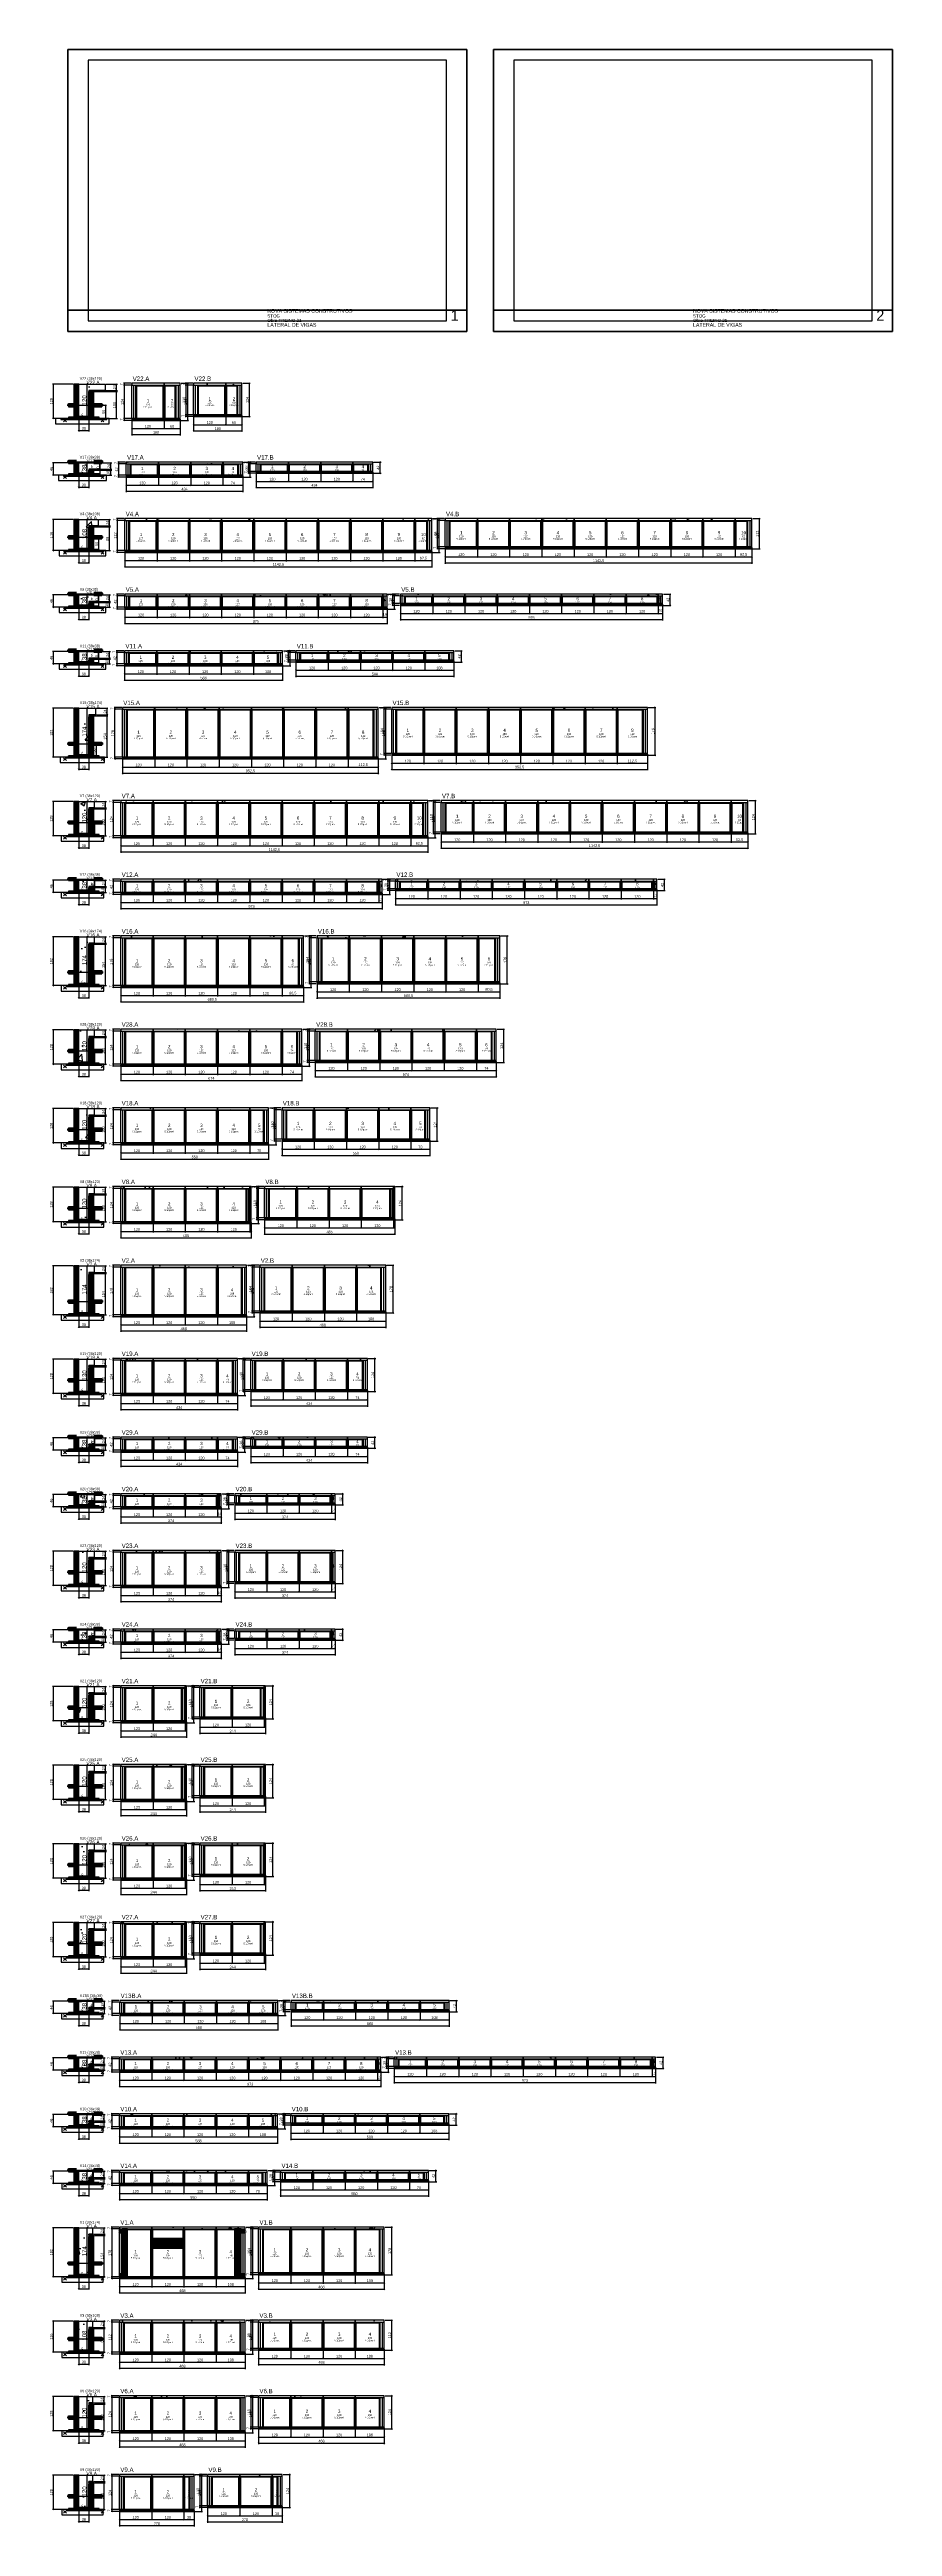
# Model space of a CAD drawing. Extents: x -69 to 3070, y -7974 to 1250.
import ezdxf
from ezdxf.enums import TextEntityAlignment as Align

# ---------------------------------------------------------------- set-up
doc = ezdxf.new("R2010")
doc.units = 0
for name, color, linetype in [('5', 5, 'Continuous'), ('barrote', 126, 'Continuous'), ('CARIMBO', 255, 'Continuous'), ('CONCRETO', 251, 'Continuous'), ('COTA', 241, 'Continuous'), ('Cota Seção (2x)', 241, 'Continuous'), ('detalhes', 7, 'Continuous'), ('Folhas', 255, 'Continuous'), ('Hachura', 251, 'Continuous'), ('Madeira', 126, 'Continuous'), ('NOMENCLATURA', 7, 'Continuous'), ('Painéis', 200, 'Continuous'), ('presilha', 224, 'Continuous'), ('SARR_2.2x7', 40, 'Continuous'), ('SARR_3.5x7', 81, 'Continuous'), ('SCO-___-LAJ', 224, 'Continuous'), ('TENSOR', 224, 'Continuous'), ('texto', 7, 'Continuous'), ('Texto Seção', 7, 'Continuous')]:
    doc.layers.add(name, color=color, linetype=linetype)
doc.dimstyles.new('PAINEL', dxfattribs={"dimtxt": 10, "dimasz": 3, "dimexe": 3, "dimexo": 3, "dimgap": 3, "dimtad": 1, "dimblk": 'OBLIQUE', "dimblk1": 'OBLIQUE', "dimcen": 2.5, "dimclrd": 4, "dimclre": 4, "dimclrt": 240, "dimazin": 3, "dimtfac": 1, "dimtmove": 0, "dimatfit": 3})
doc.dimstyles.new('SECAO2X', dxfattribs={"dimtxt": 16, "dimasz": 3, "dimexe": 3, "dimexo": 3, "dimgap": 3, "dimtad": 1, "dimblk": 'OBLIQUE', "dimblk1": 'OBLIQUE', "dimcen": 2.5, "dimclrd": 4, "dimclre": 4, "dimclrt": 240, "dimazin": 3, "dimtfac": 1, "dimtmove": 0, "dimatfit": 3})

# ---------------------------------------------------------------- blocks, each defined once
blk = doc.blocks.new('_OBLIQUE')
at = {"color": 0, "linetype": 'BYBLOCK'}
blk.add_line((-0.5, -0.5), (0.5, 0.5), dxfattribs=at)

msp = doc.modelspace()

# ---------------------------------------------------------------- hatches: boundary and pattern name
at = {"layer": 'Hachura'}
h = msp.add_hatch(dxfattribs=at)
h.set_pattern_fill('ANSI31', scale=0.5)
h.paths.add_polyline_path([(22, -124), (36, -124), (36, 4), (22, 4)])
h = msp.add_hatch(dxfattribs=at)
h.set_pattern_fill('ANSI31', scale=0.5)
h.paths.add_polyline_path([(22, -0.4), (36, -0.4), (36, 4), (22, 4)])
h = msp.add_hatch(dxfattribs=at)
h.set_pattern_fill('SOLID')
h.paths.add_polyline_path([(36, -124), (40, -124), (40, 4), (36, 4)])
h = msp.add_hatch(dxfattribs=at)
h.set_pattern_fill('AR-CONC')
h.paths.add_polyline_path([(40, -116), (40, 4), (138, 4), (138, -20), (78, -20), (78, -116)])
h = msp.add_hatch(dxfattribs=at)
h.set_pattern_fill('AR-CONC', scale=0.8)
h.paths.add_polyline_path([(238, 0), (358, 0), (358, 7), (238, 7)])
h = msp.add_hatch(dxfattribs=at)
h.set_pattern_fill('AR-CONC', scale=0.8)
h.paths.add_polyline_path([(358, 0), (418, 0), (418, 7), (358, 7)])
h = msp.add_hatch(dxfattribs=at)
h.set_pattern_fill('AR-CONC', scale=0.8)
h.paths.add_polyline_path([(468, 0), (588, 0), (588, 7), (468, 7)])
h = msp.add_hatch(dxfattribs=at)
h.set_pattern_fill('AR-CONC', scale=0.8)
h.paths.add_polyline_path([(588, 0), (648, 0), (648, 7), (588, 7)])
h = msp.add_hatch(dxfattribs=at)
h.set_pattern_fill('SOLID')
h.paths.add_polyline_path([(78, -24), (138, -24), (138, -20), (78, -20)])
h = msp.add_hatch(dxfattribs=at)
h.set_pattern_fill('SOLID')
h.paths.add_polyline_path([(78, -124), (82, -124), (82, -24), (78, -24)])
h = msp.add_hatch(dxfattribs=at)
h.set_pattern_fill('ANSI31', scale=0.5)
h.paths.add_polyline_path([(82, -124), (96, -124), (96, -24), (82, -24)])
h = msp.add_hatch(dxfattribs=at)
h.set_pattern_fill('ANSI31', scale=0.5)
h.paths.add_polyline_path([(82, -28.4), (96, -28.4), (96, -24), (82, -24)])
h = msp.add_hatch(dxfattribs=at)
h.set_pattern_fill('ANSI31', scale=0.5)
h.paths.add_polyline_path([(2, -124), (22, -124), (22, -119.6), (2, -119.6)])
h = msp.add_hatch(dxfattribs=at)
h.set_pattern_fill('SOLID')
h.paths.add_polyline_path([(40, -119.6), (78, -119.6), (78, -116), (40, -116)])
h = msp.add_hatch(dxfattribs=at)
h.set_pattern_fill('ANSI31', scale=0.5)
h.paths.add_polyline_path([(40, -124), (50, -124), (50, -119.6), (40, -119.6)])
h = msp.add_hatch(dxfattribs=at)
h.set_pattern_fill('ANSI31', scale=0.5)
h.paths.add_polyline_path([(96, -124), (116, -124), (116, -119.6), (96, -119.6)])
h = msp.add_hatch(dxfattribs=at)
h.set_pattern_fill('ANSI31', scale=0.8)
h.paths.add_polyline_path([(238, -131), (358, -131), (358, -124), (238, -124)])
h = msp.add_hatch(dxfattribs=at)
h.set_pattern_fill('ANSI31', scale=0.8)
h.paths.add_polyline_path([(358, -131), (418, -131), (418, -124), (358, -124)])
h = msp.add_hatch(dxfattribs=at)
h.set_pattern_fill('ANSI31', scale=0.8)
h.paths.add_polyline_path([(468, -117), (588, -117), (588, -110), (468, -110)])
h = msp.add_hatch(dxfattribs=at)
h.set_pattern_fill('ANSI31', scale=0.8)
h.paths.add_polyline_path([(588, -117), (648, -117), (648, -110), (588, -110)])
h = msp.add_hatch(dxfattribs=at)
h.set_pattern_fill('ANSI31', scale=0.5)
h.paths.add_polyline_path([(2, -335), (22, -335), (22, -330.6), (2, -330.6)])
h = msp.add_hatch(dxfattribs=at)
h.set_pattern_fill('ANSI31', scale=0.5)
h.paths.add_polyline_path([(22, -335), (36, -335), (36, -289), (22, -289)])
h = msp.add_hatch(dxfattribs=at)
h.set_pattern_fill('ANSI31', scale=0.5)
h.paths.add_polyline_path([(22, -293.4), (36, -293.4), (36, -289), (22, -289)])
h = msp.add_hatch(dxfattribs=at)
h.set_pattern_fill('SOLID')
h.paths.add_polyline_path([(36, -335), (40, -335), (40, -289), (36, -289)])
h = msp.add_hatch(dxfattribs=at)
h.set_pattern_fill('AR-CONC')
h.paths.add_polyline_path([(40, -327), (40, -289), (117, -289), (117, -313), (78, -313), (78, -327)])
h = msp.add_hatch(dxfattribs=at)
h.set_pattern_fill('SOLID')
h.paths.add_polyline_path([(40, -330.6), (78, -330.6), (78, -327), (40, -327)])
h = msp.add_hatch(dxfattribs=at)
h.set_pattern_fill('ANSI31', scale=0.5)
h.paths.add_polyline_path([(40, -335), (50, -335), (50, -330.6), (40, -330.6)])
h = msp.add_hatch(dxfattribs=at)
h.set_pattern_fill('SOLID')
h.paths.add_polyline_path([(78, -317), (117, -317), (117, -313), (78, -313)])
h = msp.add_hatch(dxfattribs=at)
h.set_pattern_fill('SOLID')
h.paths.add_polyline_path([(78, -335), (82, -335), (82, -317), (78, -317)])
h = msp.add_hatch(dxfattribs=at)
h.set_pattern_fill('ANSI31', scale=0.5)
h.paths.add_polyline_path([(82, -335), (96, -335), (96, -317), (82, -317)])
h = msp.add_hatch(dxfattribs=at)
h.set_pattern_fill('ANSI31', scale=0.5)
h.paths.add_polyline_path([(82, -321.4), (96, -321.4), (96, -317), (82, -317)])
h = msp.add_hatch(dxfattribs=at)
h.set_pattern_fill('ANSI31', scale=0.5)
h.paths.add_polyline_path([(96, -335), (116, -335), (116, -330.6), (96, -330.6)])
h = msp.add_hatch(dxfattribs=at)
h.set_pattern_fill('AR-CONC', scale=0.8)
h.paths.add_polyline_path([(217, -293), (337, -293), (337, -286), (217, -286)])
h = msp.add_hatch(dxfattribs=at)
h.set_pattern_fill('ANSI31', scale=0.8)
h.paths.add_polyline_path([(217, -342), (337, -342), (337, -335), (217, -335)])
h = msp.add_hatch(dxfattribs=at)
h.set_pattern_fill('AR-CONC', scale=0.8)
h.paths.add_polyline_path([(337, -293), (457, -293), (457, -286), (337, -286)])
h = msp.add_hatch(dxfattribs=at)
h.set_pattern_fill('ANSI31', scale=0.8)
h.paths.add_polyline_path([(337, -342), (457, -342), (457, -335), (337, -335)])
h = msp.add_hatch(dxfattribs=at)
h.set_pattern_fill('AR-CONC', scale=0.8)
h.paths.add_polyline_path([(457, -293), (577, -293), (577, -286), (457, -286)])
h = msp.add_hatch(dxfattribs=at)
h.set_pattern_fill('ANSI31', scale=0.8)
h.paths.add_polyline_path([(457, -342), (577, -342), (577, -335), (457, -335)])
h = msp.add_hatch(dxfattribs=at)
h.set_pattern_fill('AR-CONC', scale=0.8)
h.paths.add_polyline_path([(577, -293), (651, -293), (651, -286), (577, -286)])
h = msp.add_hatch(dxfattribs=at)
h.set_pattern_fill('ANSI31', scale=0.8)
h.paths.add_polyline_path([(577, -342), (651, -342), (651, -335), (577, -335)])
h = msp.add_hatch(dxfattribs=at)
h.set_pattern_fill('AR-CONC', scale=0.8)
h.paths.add_polyline_path([(701, -293), (821, -293), (821, -286), (701, -286)])
h = msp.add_hatch(dxfattribs=at)
h.set_pattern_fill('ANSI31', scale=0.8)
h.paths.add_polyline_path([(701, -328), (821, -328), (821, -321), (701, -321)])
h = msp.add_hatch(dxfattribs=at)
h.set_pattern_fill('AR-CONC', scale=0.8)
h.paths.add_polyline_path([(821, -293), (941, -293), (941, -286), (821, -286)])
h = msp.add_hatch(dxfattribs=at)
h.set_pattern_fill('ANSI31', scale=0.8)
h.paths.add_polyline_path([(821, -328), (941, -328), (941, -321), (821, -321)])
h = msp.add_hatch(dxfattribs=at)
h.set_pattern_fill('AR-CONC', scale=0.8)
h.paths.add_polyline_path([(941, -293), (1061, -293), (1061, -286), (941, -286)])
h = msp.add_hatch(dxfattribs=at)
h.set_pattern_fill('ANSI31', scale=0.8)
h.paths.add_polyline_path([(941, -328), (1061, -328), (1061, -321), (941, -321)])
h = msp.add_hatch(dxfattribs=at)
h.set_pattern_fill('AR-CONC', scale=0.8)
h.paths.add_polyline_path([(1061, -293), (1135, -293), (1135, -286), (1061, -286)])
h = msp.add_hatch(dxfattribs=at)
h.set_pattern_fill('ANSI31', scale=0.8)
h.paths.add_polyline_path([(1061, -328), (1135, -328), (1135, -321), (1061, -321)])
h = msp.add_hatch(dxfattribs=at)
h.set_pattern_fill('ANSI31', scale=0.5)
h.paths.add_polyline_path([(22, -616), (36, -616), (36, -500), (22, -500)])
h = msp.add_hatch(dxfattribs=at)
h.set_pattern_fill('ANSI31', scale=0.5)
h.paths.add_polyline_path([(22, -504.4), (36, -504.4), (36, -500), (22, -500)])
h = msp.add_hatch(dxfattribs=at)
h.set_pattern_fill('SOLID')
h.paths.add_polyline_path([(36, -616), (40, -616), (40, -500), (36, -500)])
h = msp.add_hatch(dxfattribs=at)
h.set_pattern_fill('AR-CONC')
h.paths.add_polyline_path([(40, -608), (40, -500), (112, -500), (112, -524), (78, -524), (78, -608)])
h = msp.add_hatch(dxfattribs=at)
h.set_pattern_fill('SOLID')
h.paths.add_polyline_path([(78, -528), (112, -528), (112, -524), (78, -524)])
h = msp.add_hatch(dxfattribs=at)
h.set_pattern_fill('SOLID')
h.paths.add_polyline_path([(78, -616), (82, -616), (82, -528), (78, -528)])
h = msp.add_hatch(dxfattribs=at)
h.set_pattern_fill('ANSI31', scale=0.5)
h.paths.add_polyline_path([(82, -616), (96, -616), (96, -528), (82, -528)])
h = msp.add_hatch(dxfattribs=at)
h.set_pattern_fill('ANSI31', scale=0.5)
h.paths.add_polyline_path([(82, -532.4), (96, -532.4), (96, -528), (82, -528)])
h = msp.add_hatch(dxfattribs=at)
h.set_pattern_fill('AR-CONC', scale=0.8)
h.paths.add_polyline_path([(212, -504), (332, -504), (332, -497), (212, -497)])
h = msp.add_hatch(dxfattribs=at)
h.set_pattern_fill('AR-CONC', scale=0.8)
h.paths.add_polyline_path([(332, -504), (452, -504), (452, -497), (332, -497)])
h = msp.add_hatch(dxfattribs=at)
h.set_pattern_fill('AR-CONC', scale=0.8)
h.paths.add_polyline_path([(452, -504), (572, -504), (572, -497), (452, -497)])
h = msp.add_hatch(dxfattribs=at)
h.set_pattern_fill('AR-CONC', scale=0.8)
h.paths.add_polyline_path([(572, -504), (692, -504), (692, -497), (572, -497)])
h = msp.add_hatch(dxfattribs=at)
h.set_pattern_fill('AR-CONC', scale=0.8)
h.paths.add_polyline_path([(692, -504), (812, -504), (812, -497), (692, -497)])
h = msp.add_hatch(dxfattribs=at)
h.set_pattern_fill('AR-CONC', scale=0.8)
h.paths.add_polyline_path([(812, -504), (932, -504), (932, -497), (812, -497)])
h = msp.add_hatch(dxfattribs=at)
h.set_pattern_fill('AR-CONC', scale=0.8)
h.paths.add_polyline_path([(932, -504), (1052, -504), (1052, -497), (932, -497)])
h = msp.add_hatch(dxfattribs=at)
h.set_pattern_fill('AR-CONC', scale=0.8)
h.paths.add_polyline_path([(1052, -504), (1172, -504), (1172, -497), (1052, -497)])
h = msp.add_hatch(dxfattribs=at)
h.set_pattern_fill('AR-CONC', scale=0.8)
h.paths.add_polyline_path([(1172, -504), (1292, -504), (1292, -497), (1172, -497)])
h = msp.add_hatch(dxfattribs=at)
h.set_pattern_fill('AR-CONC', scale=0.8)
h.paths.add_polyline_path([(1292, -504), (1354.5, -504), (1354.5, -497), (1292, -497)])
h = msp.add_hatch(dxfattribs=at)
h.set_pattern_fill('AR-CONC', scale=0.8)
h.paths.add_polyline_path([(1404.5, -504), (1524.5, -504), (1524.5, -497), (1404.5, -497)])
h = msp.add_hatch(dxfattribs=at)
h.set_pattern_fill('AR-CONC', scale=0.8)
h.paths.add_polyline_path([(1524.5, -504), (1644.5, -504), (1644.5, -497), (1524.5, -497)])
h = msp.add_hatch(dxfattribs=at)
h.set_pattern_fill('AR-CONC', scale=0.8)
h.paths.add_polyline_path([(1644.5, -504), (1764.5, -504), (1764.5, -497), (1644.5, -497)])
h = msp.add_hatch(dxfattribs=at)
h.set_pattern_fill('AR-CONC', scale=0.8)
h.paths.add_polyline_path([(1764.5, -504), (1884.5, -504), (1884.5, -497), (1764.5, -497)])
h = msp.add_hatch(dxfattribs=at)
h.set_pattern_fill('AR-CONC', scale=0.8)
h.paths.add_polyline_path([(1884.5, -504), (2004.5, -504), (2004.5, -497), (1884.5, -497)])
h = msp.add_hatch(dxfattribs=at)
h.set_pattern_fill('AR-CONC', scale=0.8)
h.paths.add_polyline_path([(2004.5, -504), (2124.5, -504), (2124.5, -497), (2004.5, -497)])
h = msp.add_hatch(dxfattribs=at)
h.set_pattern_fill('AR-CONC', scale=0.8)
h.paths.add_polyline_path([(2124.5, -504), (2244.5, -504), (2244.5, -497), (2124.5, -497)])
h = msp.add_hatch(dxfattribs=at)
h.set_pattern_fill('AR-CONC', scale=0.8)
h.paths.add_polyline_path([(2244.5, -504), (2364.5, -504), (2364.5, -497), (2244.5, -497)])
h = msp.add_hatch(dxfattribs=at)
h.set_pattern_fill('AR-CONC', scale=0.8)
h.paths.add_polyline_path([(2364.5, -504), (2484.5, -504), (2484.5, -497), (2364.5, -497)])
h = msp.add_hatch(dxfattribs=at)
h.set_pattern_fill('AR-CONC', scale=0.8)
h.paths.add_polyline_path([(2484.5, -504), (2547, -504), (2547, -497), (2484.5, -497)])
h = msp.add_hatch(dxfattribs=at)
h.set_pattern_fill('ANSI31', scale=0.5)
h.paths.add_polyline_path([(2, -616), (22, -616), (22, -611.6), (2, -611.6)])
h = msp.add_hatch(dxfattribs=at)
h.set_pattern_fill('SOLID')
h.paths.add_polyline_path([(40, -611.6), (78, -611.6), (78, -608), (40, -608)])
h = msp.add_hatch(dxfattribs=at)
h.set_pattern_fill('ANSI31', scale=0.5)
h.paths.add_polyline_path([(40, -616), (50, -616), (50, -611.6), (40, -611.6)])
h = msp.add_hatch(dxfattribs=at)
h.set_pattern_fill('ANSI31', scale=0.5)
h.paths.add_polyline_path([(96, -616), (116, -616), (116, -611.6), (96, -611.6)])
h = msp.add_hatch(dxfattribs=at)
h.set_pattern_fill('ANSI31', scale=0.8)
h.paths.add_polyline_path([(212, -623), (332, -623), (332, -616), (212, -616)])
h = msp.add_hatch(dxfattribs=at)
h.set_pattern_fill('ANSI31', scale=0.8)
h.paths.add_polyline_path([(332, -623), (452, -623), (452, -616), (332, -616)])
h = msp.add_hatch(dxfattribs=at)
h.set_pattern_fill('ANSI31', scale=0.8)
h.paths.add_polyline_path([(452, -623), (572, -623), (572, -616), (452, -616)])
h = msp.add_hatch(dxfattribs=at)
h.set_pattern_fill('ANSI31', scale=0.8)
h.paths.add_polyline_path([(572, -623), (692, -623), (692, -616), (572, -616)])
h = msp.add_hatch(dxfattribs=at)
h.set_pattern_fill('ANSI31', scale=0.8)
h.paths.add_polyline_path([(692, -623), (812, -623), (812, -616), (692, -616)])
h = msp.add_hatch(dxfattribs=at)
h.set_pattern_fill('ANSI31', scale=0.8)
h.paths.add_polyline_path([(812, -623), (932, -623), (932, -616), (812, -616)])
h = msp.add_hatch(dxfattribs=at)
h.set_pattern_fill('ANSI31', scale=0.8)
h.paths.add_polyline_path([(932, -623), (1052, -623), (1052, -616), (932, -616)])
h = msp.add_hatch(dxfattribs=at)
h.set_pattern_fill('ANSI31', scale=0.8)
h.paths.add_polyline_path([(1052, -623), (1172, -623), (1172, -616), (1052, -616)])
h = msp.add_hatch(dxfattribs=at)
h.set_pattern_fill('ANSI31', scale=0.8)
h.paths.add_polyline_path([(1172, -623), (1292, -623), (1292, -616), (1172, -616)])
h = msp.add_hatch(dxfattribs=at)
h.set_pattern_fill('ANSI31', scale=0.8)
h.paths.add_polyline_path([(1292, -623), (1354.5, -623), (1354.5, -616), (1292, -616)])
h = msp.add_hatch(dxfattribs=at)
h.set_pattern_fill('ANSI31', scale=0.8)
h.paths.add_polyline_path([(1404.5, -609), (1524.5, -609), (1524.5, -602), (1404.5, -602)])
h = msp.add_hatch(dxfattribs=at)
h.set_pattern_fill('ANSI31', scale=0.8)
h.paths.add_polyline_path([(1524.5, -609), (1644.5, -609), (1644.5, -602), (1524.5, -602)])
h = msp.add_hatch(dxfattribs=at)
h.set_pattern_fill('ANSI31', scale=0.8)
h.paths.add_polyline_path([(1644.5, -609), (1764.5, -609), (1764.5, -602), (1644.5, -602)])
h = msp.add_hatch(dxfattribs=at)
h.set_pattern_fill('ANSI31', scale=0.8)
h.paths.add_polyline_path([(1764.5, -609), (1884.5, -609), (1884.5, -602), (1764.5, -602)])
h = msp.add_hatch(dxfattribs=at)
h.set_pattern_fill('ANSI31', scale=0.8)
h.paths.add_polyline_path([(1884.5, -609), (2004.5, -609), (2004.5, -602), (1884.5, -602)])
h = msp.add_hatch(dxfattribs=at)
h.set_pattern_fill('ANSI31', scale=0.8)
h.paths.add_polyline_path([(2004.5, -609), (2124.5, -609), (2124.5, -602), (2004.5, -602)])
h = msp.add_hatch(dxfattribs=at)
h.set_pattern_fill('ANSI31', scale=0.8)
h.paths.add_polyline_path([(2124.5, -609), (2244.5, -609), (2244.5, -602), (2124.5, -602)])
h = msp.add_hatch(dxfattribs=at)
h.set_pattern_fill('ANSI31', scale=0.8)
h.paths.add_polyline_path([(2244.5, -609), (2364.5, -609), (2364.5, -602), (2244.5, -602)])
h = msp.add_hatch(dxfattribs=at)
h.set_pattern_fill('ANSI31', scale=0.8)
h.paths.add_polyline_path([(2364.5, -609), (2484.5, -609), (2484.5, -602), (2364.5, -602)])
h = msp.add_hatch(dxfattribs=at)
h.set_pattern_fill('ANSI31', scale=0.8)
h.paths.add_polyline_path([(2484.5, -609), (2547, -609), (2547, -602), (2484.5, -602)])
h = msp.add_hatch(dxfattribs=at)
h.set_pattern_fill('ANSI31', scale=0.5)
h.paths.add_polyline_path([(2, -827), (22, -827), (22, -822.6), (2, -822.6)])
h = msp.add_hatch(dxfattribs=at)
h.set_pattern_fill('ANSI31', scale=0.5)
h.paths.add_polyline_path([(22, -827), (36, -827), (36, -781), (22, -781)])
h = msp.add_hatch(dxfattribs=at)
h.set_pattern_fill('ANSI31', scale=0.5)
h.paths.add_polyline_path([(22, -785.4), (36, -785.4), (36, -781), (22, -781)])
h = msp.add_hatch(dxfattribs=at)
h.set_pattern_fill('SOLID')
h.paths.add_polyline_path([(36, -827), (40, -827), (40, -781), (36, -781)])
h = msp.add_hatch(dxfattribs=at)
h.set_pattern_fill('AR-CONC')
h.paths.add_polyline_path([(40, -819), (40, -781), (112, -781), (112, -805), (78, -805), (78, -819)])
h = msp.add_hatch(dxfattribs=at)
h.set_pattern_fill('SOLID')
h.paths.add_polyline_path([(40, -822.6), (78, -822.6), (78, -819), (40, -819)])
h = msp.add_hatch(dxfattribs=at)
h.set_pattern_fill('ANSI31', scale=0.5)
h.paths.add_polyline_path([(40, -827), (50, -827), (50, -822.6), (40, -822.6)])
h = msp.add_hatch(dxfattribs=at)
h.set_pattern_fill('SOLID')
h.paths.add_polyline_path([(78, -809), (112, -809), (112, -805), (78, -805)])
h = msp.add_hatch(dxfattribs=at)
h.set_pattern_fill('SOLID')
h.paths.add_polyline_path([(78, -827), (82, -827), (82, -809), (78, -809)])
h = msp.add_hatch(dxfattribs=at)
h.set_pattern_fill('ANSI31', scale=0.5)
h.paths.add_polyline_path([(82, -827), (96, -827), (96, -809), (82, -809)])
h = msp.add_hatch(dxfattribs=at)
h.set_pattern_fill('ANSI31', scale=0.5)
h.paths.add_polyline_path([(82, -813.4), (96, -813.4), (96, -809), (82, -809)])
h = msp.add_hatch(dxfattribs=at)
h.set_pattern_fill('ANSI31', scale=0.5)
h.paths.add_polyline_path([(96, -827), (116, -827), (116, -822.6), (96, -822.6)])
h = msp.add_hatch(dxfattribs=at)
h.set_pattern_fill('AR-CONC', scale=0.8)
h.paths.add_polyline_path([(212, -785), (332, -785), (332, -778), (212, -778)])
h = msp.add_hatch(dxfattribs=at)
h.set_pattern_fill('ANSI31', scale=0.8)
h.paths.add_polyline_path([(212, -834), (332, -834), (332, -827), (212, -827)])
h = msp.add_hatch(dxfattribs=at)
h.set_pattern_fill('AR-CONC', scale=0.8)
h.paths.add_polyline_path([(332, -785), (452, -785), (452, -778), (332, -778)])
h = msp.add_hatch(dxfattribs=at)
h.set_pattern_fill('ANSI31', scale=0.8)
h.paths.add_polyline_path([(332, -834), (452, -834), (452, -827), (332, -827)])
h = msp.add_hatch(dxfattribs=at)
h.set_pattern_fill('AR-CONC', scale=0.8)
h.paths.add_polyline_path([(452, -785), (572, -785), (572, -778), (452, -778)])
h = msp.add_hatch(dxfattribs=at)
h.set_pattern_fill('ANSI31', scale=0.8)
h.paths.add_polyline_path([(452, -834), (572, -834), (572, -827), (452, -827)])
h = msp.add_hatch(dxfattribs=at)
h.set_pattern_fill('AR-CONC', scale=0.8)
h.paths.add_polyline_path([(572, -785), (692, -785), (692, -778), (572, -778)])
h = msp.add_hatch(dxfattribs=at)
h.set_pattern_fill('ANSI31', scale=0.8)
h.paths.add_polyline_path([(572, -834), (692, -834), (692, -827), (572, -827)])
h = msp.add_hatch(dxfattribs=at)
h.set_pattern_fill('AR-CONC', scale=0.8)
h.paths.add_polyline_path([(692, -785), (812, -785), (812, -778), (692, -778)])
h = msp.add_hatch(dxfattribs=at)
h.set_pattern_fill('ANSI31', scale=0.8)
h.paths.add_polyline_path([(692, -834), (812, -834), (812, -827), (692, -827)])
h = msp.add_hatch(dxfattribs=at)
h.set_pattern_fill('AR-CONC', scale=0.8)
h.paths.add_polyline_path([(812, -785), (932, -785), (932, -778), (812, -778)])
h = msp.add_hatch(dxfattribs=at)
h.set_pattern_fill('ANSI31', scale=0.8)
h.paths.add_polyline_path([(812, -834), (932, -834), (932, -827), (812, -827)])
h = msp.add_hatch(dxfattribs=at)
h.set_pattern_fill('AR-CONC', scale=0.8)
h.paths.add_polyline_path([(932, -785), (1052, -785), (1052, -778), (932, -778)])
h = msp.add_hatch(dxfattribs=at)
h.set_pattern_fill('ANSI31', scale=0.8)
h.paths.add_polyline_path([(932, -834), (1052, -834), (1052, -827), (932, -827)])
h = msp.add_hatch(dxfattribs=at)
h.set_pattern_fill('AR-CONC', scale=0.8)
h.paths.add_polyline_path([(1052, -785), (1172, -785), (1172, -778), (1052, -778)])
h = msp.add_hatch(dxfattribs=at)
h.set_pattern_fill('ANSI31', scale=0.8)
h.paths.add_polyline_path([(1052, -834), (1172, -834), (1172, -827), (1052, -827)])
h = msp.add_hatch(dxfattribs=at)
h.set_pattern_fill('AR-CONC', scale=0.8)
h.paths.add_polyline_path([(1172, -785), (1188, -785), (1188, -778), (1172, -778)])
h = msp.add_hatch(dxfattribs=at)
h.set_pattern_fill('ANSI31', scale=0.8)
h.paths.add_polyline_path([(1172, -834), (1188, -834), (1188, -827), (1172, -827)])
h = msp.add_hatch(dxfattribs=at)
h.set_pattern_fill('AR-CONC', scale=0.8)
h.paths.add_polyline_path([(1238, -785), (1358, -785), (1358, -778), (1238, -778)])
h = msp.add_hatch(dxfattribs=at)
h.set_pattern_fill('ANSI31', scale=0.8)
h.paths.add_polyline_path([(1238, -820), (1358, -820), (1358, -813), (1238, -813)])
h = msp.add_hatch(dxfattribs=at)
h.set_pattern_fill('AR-CONC', scale=0.8)
h.paths.add_polyline_path([(1358, -785), (1478, -785), (1478, -778), (1358, -778)])
h = msp.add_hatch(dxfattribs=at)
h.set_pattern_fill('ANSI31', scale=0.8)
h.paths.add_polyline_path([(1358, -820), (1478, -820), (1478, -813), (1358, -813)])
h = msp.add_hatch(dxfattribs=at)
h.set_pattern_fill('AR-CONC', scale=0.8)
h.paths.add_polyline_path([(1478, -785), (1598, -785), (1598, -778), (1478, -778)])
h = msp.add_hatch(dxfattribs=at)
h.set_pattern_fill('ANSI31', scale=0.8)
h.paths.add_polyline_path([(1478, -820), (1598, -820), (1598, -813), (1478, -813)])
h = msp.add_hatch(dxfattribs=at)
h.set_pattern_fill('AR-CONC', scale=0.8)
h.paths.add_polyline_path([(1598, -785), (1718, -785), (1718, -778), (1598, -778)])
h = msp.add_hatch(dxfattribs=at)
h.set_pattern_fill('ANSI31', scale=0.8)
h.paths.add_polyline_path([(1598, -820), (1718, -820), (1718, -813), (1598, -813)])
h = msp.add_hatch(dxfattribs=at)
h.set_pattern_fill('AR-CONC', scale=0.8)
h.paths.add_polyline_path([(1718, -785), (1838, -785), (1838, -778), (1718, -778)])
h = msp.add_hatch(dxfattribs=at)
h.set_pattern_fill('ANSI31', scale=0.8)
h.paths.add_polyline_path([(1718, -820), (1838, -820), (1838, -813), (1718, -813)])
h = msp.add_hatch(dxfattribs=at)
h.set_pattern_fill('AR-CONC', scale=0.8)
h.paths.add_polyline_path([(1838, -785), (1958, -785), (1958, -778), (1838, -778)])
h = msp.add_hatch(dxfattribs=at)
h.set_pattern_fill('ANSI31', scale=0.8)
h.paths.add_polyline_path([(1838, -820), (1958, -820), (1958, -813), (1838, -813)])
h = msp.add_hatch(dxfattribs=at)
h.set_pattern_fill('AR-CONC', scale=0.8)
h.paths.add_polyline_path([(1958, -785), (2078, -785), (2078, -778), (1958, -778)])
h = msp.add_hatch(dxfattribs=at)
h.set_pattern_fill('ANSI31', scale=0.8)
h.paths.add_polyline_path([(1958, -820), (2078, -820), (2078, -813), (1958, -813)])
h = msp.add_hatch(dxfattribs=at)
h.set_pattern_fill('AR-CONC', scale=0.8)
h.paths.add_polyline_path([(2078, -785), (2198, -785), (2198, -778), (2078, -778)])
h = msp.add_hatch(dxfattribs=at)
h.set_pattern_fill('ANSI31', scale=0.8)
h.paths.add_polyline_path([(2078, -820), (2198, -820), (2198, -813), (2078, -813)])
h = msp.add_hatch(dxfattribs=at)
h.set_pattern_fill('AR-CONC', scale=0.8)
h.paths.add_polyline_path([(2198, -785), (2214, -785), (2214, -778), (2198, -778)])
h = msp.add_hatch(dxfattribs=at)
h.set_pattern_fill('ANSI31', scale=0.8)
h.paths.add_polyline_path([(2198, -820), (2214, -820), (2214, -813), (2198, -813)])
h = msp.add_hatch(dxfattribs=at)
h.set_pattern_fill('ANSI31', scale=0.5)
h.paths.add_polyline_path([(22, -1038), (36, -1038), (36, -992), (22, -992)])
h = msp.add_hatch(dxfattribs=at)
h.set_pattern_fill('ANSI31', scale=0.5)
h.paths.add_polyline_path([(22, -996.4), (36, -996.4), (36, -992), (22, -992)])
h = msp.add_hatch(dxfattribs=at)
h.set_pattern_fill('SOLID')
h.paths.add_polyline_path([(36, -1038), (40, -1038), (40, -992), (36, -992)])
h = msp.add_hatch(dxfattribs=at)
h.set_pattern_fill('AR-CONC')
h.paths.add_polyline_path([(40, -1030), (40, -992), (111.99, -992), (111.99, -1016), (78, -1016), (78, -1030)])
h = msp.add_hatch(dxfattribs=at)
h.set_pattern_fill('AR-CONC', scale=0.8)
h.paths.add_polyline_path([(211, -996), (331, -996), (331, -989), (211, -989)])
h = msp.add_hatch(dxfattribs=at)
h.set_pattern_fill('AR-CONC', scale=0.8)
h.paths.add_polyline_path([(331, -996), (451, -996), (451, -989), (331, -989)])
h = msp.add_hatch(dxfattribs=at)
h.set_pattern_fill('AR-CONC', scale=0.8)
h.paths.add_polyline_path([(451, -996), (571, -996), (571, -989), (451, -989)])
h = msp.add_hatch(dxfattribs=at)
h.set_pattern_fill('AR-CONC', scale=0.8)
h.paths.add_polyline_path([(571, -996), (691, -996), (691, -989), (571, -989)])
h = msp.add_hatch(dxfattribs=at)
h.set_pattern_fill('AR-CONC', scale=0.8)
h.paths.add_polyline_path([(691, -996), (799, -996), (799, -989), (691, -989)])
h = msp.add_hatch(dxfattribs=at)
h.set_pattern_fill('AR-CONC', scale=0.8)
h.paths.add_polyline_path([(849, -996), (969, -996), (969, -989), (849, -989)])
h = msp.add_hatch(dxfattribs=at)
h.set_pattern_fill('AR-CONC', scale=0.8)
h.paths.add_polyline_path([(969, -996), (1089, -996), (1089, -989), (969, -989)])
h = msp.add_hatch(dxfattribs=at)
h.set_pattern_fill('AR-CONC', scale=0.8)
h.paths.add_polyline_path([(1089, -996), (1209, -996), (1209, -989), (1089, -989)])
h = msp.add_hatch(dxfattribs=at)
h.set_pattern_fill('AR-CONC', scale=0.8)
h.paths.add_polyline_path([(1209, -996), (1329, -996), (1329, -989), (1209, -989)])
h = msp.add_hatch(dxfattribs=at)
h.set_pattern_fill('AR-CONC', scale=0.8)
h.paths.add_polyline_path([(1329, -996), (1437, -996), (1437, -989), (1329, -989)])
h = msp.add_hatch(dxfattribs=at)
h.set_pattern_fill('ANSI31', scale=0.5)
h.paths.add_polyline_path([(2, -1038), (22, -1038), (22, -1033.6), (2, -1033.6)])
h = msp.add_hatch(dxfattribs=at)
h.set_pattern_fill('SOLID')
h.paths.add_polyline_path([(40, -1033.6), (78, -1033.6), (78, -1030), (40, -1030)])
h = msp.add_hatch(dxfattribs=at)
h.set_pattern_fill('ANSI31', scale=0.5)
h.paths.add_polyline_path([(40, -1038), (50, -1038), (50, -1033.6), (40, -1033.6)])
h = msp.add_hatch(dxfattribs=at)
h.set_pattern_fill('SOLID')
h.paths.add_polyline_path([(78, -1020), (111.99, -1020), (111.99, -1016), (78, -1016)])
h = msp.add_hatch(dxfattribs=at)
h.set_pattern_fill('SOLID')
h.paths.add_polyline_path([(78, -1038), (82, -1038), (82, -1020), (78, -1020)])
h = msp.add_hatch(dxfattribs=at)
h.set_pattern_fill('ANSI31', scale=0.5)
h.paths.add_polyline_path([(82, -1038), (96, -1038), (96, -1020), (82, -1020)])
h = msp.add_hatch(dxfattribs=at)
h.set_pattern_fill('ANSI31', scale=0.5)
h.paths.add_polyline_path([(82, -1024.4), (96, -1024.4), (96, -1020), (82, -1020)])
h = msp.add_hatch(dxfattribs=at)
h.set_pattern_fill('ANSI31', scale=0.5)
h.paths.add_polyline_path([(96, -1038), (116, -1038), (116, -1033.6), (96, -1033.6)])
h = msp.add_hatch(dxfattribs=at)
h.set_pattern_fill('ANSI31', scale=0.8)
h.paths.add_polyline_path([(211, -1045), (331, -1045), (331, -1038), (211, -1038)])
h = msp.add_hatch(dxfattribs=at)
h.set_pattern_fill('ANSI31', scale=0.8)
h.paths.add_polyline_path([(331, -1045), (451, -1045), (451, -1038), (331, -1038)])
h = msp.add_hatch(dxfattribs=at)
h.set_pattern_fill('ANSI31', scale=0.8)
h.paths.add_polyline_path([(451, -1045), (571, -1045), (571, -1038), (451, -1038)])
h = msp.add_hatch(dxfattribs=at)
h.set_pattern_fill('ANSI31', scale=0.8)
h.paths.add_polyline_path([(571, -1045), (691, -1045), (691, -1038), (571, -1038)])
h = msp.add_hatch(dxfattribs=at)
h.set_pattern_fill('ANSI31', scale=0.8)
h.paths.add_polyline_path([(691, -1045), (799, -1045), (799, -1038), (691, -1038)])
h = msp.add_hatch(dxfattribs=at)
h.set_pattern_fill('ANSI31', scale=0.8)
h.paths.add_polyline_path([(849, -1031), (969, -1031), (969, -1024), (849, -1024)])
h = msp.add_hatch(dxfattribs=at)
h.set_pattern_fill('ANSI31', scale=0.8)
h.paths.add_polyline_path([(969, -1031), (1089, -1031), (1089, -1024), (969, -1024)])
h = msp.add_hatch(dxfattribs=at)
h.set_pattern_fill('ANSI31', scale=0.8)
h.paths.add_polyline_path([(1089, -1031), (1209, -1031), (1209, -1024), (1089, -1024)])
h = msp.add_hatch(dxfattribs=at)
h.set_pattern_fill('ANSI31', scale=0.8)
h.paths.add_polyline_path([(1209, -1031), (1329, -1031), (1329, -1024), (1209, -1024)])
h = msp.add_hatch(dxfattribs=at)
h.set_pattern_fill('ANSI31', scale=0.8)
h.paths.add_polyline_path([(1329, -1031), (1437, -1031), (1437, -1024), (1329, -1024)])
h = msp.add_hatch(dxfattribs=at)
h.set_pattern_fill('ANSI31', scale=0.5)
h.paths.add_polyline_path([(22, -1385), (36, -1385), (36, -1203), (22, -1203)])
h = msp.add_hatch(dxfattribs=at)
h.set_pattern_fill('ANSI31', scale=0.5)
h.paths.add_polyline_path([(22, -1207.4), (36, -1207.4), (36, -1203), (22, -1203)])
h = msp.add_hatch(dxfattribs=at)
h.set_pattern_fill('SOLID')
h.paths.add_polyline_path([(36, -1385), (40, -1385), (40, -1203), (36, -1203)])
h = msp.add_hatch(dxfattribs=at)
h.set_pattern_fill('AR-CONC')
h.paths.add_polyline_path([(40, -1377), (40, -1203), (103, -1203), (103, -1227), (78, -1227), (78, -1377)])
h = msp.add_hatch(dxfattribs=at)
h.set_pattern_fill('SOLID')
h.paths.add_polyline_path([(78, -1231), (103, -1231), (103, -1227), (78, -1227)])
h = msp.add_hatch(dxfattribs=at)
h.set_pattern_fill('SOLID')
h.paths.add_polyline_path([(78, -1385), (82, -1385), (82, -1231), (78, -1231)])
h = msp.add_hatch(dxfattribs=at)
h.set_pattern_fill('ANSI31', scale=0.5)
h.paths.add_polyline_path([(82, -1385), (96, -1385), (96, -1231), (82, -1231)])
h = msp.add_hatch(dxfattribs=at)
h.set_pattern_fill('ANSI31', scale=0.5)
h.paths.add_polyline_path([(82, -1235.4), (96, -1235.4), (96, -1231), (82, -1231)])
h = msp.add_hatch(dxfattribs=at)
h.set_pattern_fill('AR-CONC', scale=0.8)
h.paths.add_polyline_path([(203, -1207), (323, -1207), (323, -1200), (203, -1200)])
h = msp.add_hatch(dxfattribs=at)
h.set_pattern_fill('AR-CONC', scale=0.8)
h.paths.add_polyline_path([(323, -1207), (443, -1207), (443, -1200), (323, -1200)])
h = msp.add_hatch(dxfattribs=at)
h.set_pattern_fill('AR-CONC', scale=0.8)
h.paths.add_polyline_path([(443, -1207), (563, -1207), (563, -1200), (443, -1200)])
h = msp.add_hatch(dxfattribs=at)
h.set_pattern_fill('AR-CONC', scale=0.8)
h.paths.add_polyline_path([(563, -1207), (683, -1207), (683, -1200), (563, -1200)])
h = msp.add_hatch(dxfattribs=at)
h.set_pattern_fill('AR-CONC', scale=0.8)
h.paths.add_polyline_path([(683, -1207), (803, -1207), (803, -1200), (683, -1200)])
h = msp.add_hatch(dxfattribs=at)
h.set_pattern_fill('AR-CONC', scale=0.8)
h.paths.add_polyline_path([(803, -1207), (923, -1207), (923, -1200), (803, -1200)])
h = msp.add_hatch(dxfattribs=at)
h.set_pattern_fill('AR-CONC', scale=0.8)
h.paths.add_polyline_path([(923, -1207), (1043, -1207), (1043, -1200), (923, -1200)])
h = msp.add_hatch(dxfattribs=at)
h.set_pattern_fill('AR-CONC', scale=0.8)
h.paths.add_polyline_path([(1043, -1207), (1155.5, -1207), (1155.5, -1200), (1043, -1200)])
h = msp.add_hatch(dxfattribs=at)
h.set_pattern_fill('AR-CONC', scale=0.8)
h.paths.add_polyline_path([(1205.5, -1207), (1325.5, -1207), (1325.5, -1200), (1205.5, -1200)])
h = msp.add_hatch(dxfattribs=at)
h.set_pattern_fill('AR-CONC', scale=0.8)
h.paths.add_polyline_path([(1325.5, -1207), (1445.5, -1207), (1445.5, -1200), (1325.5, -1200)])
h = msp.add_hatch(dxfattribs=at)
h.set_pattern_fill('AR-CONC', scale=0.8)
h.paths.add_polyline_path([(1445.5, -1207), (1565.5, -1207), (1565.5, -1200), (1445.5, -1200)])
h = msp.add_hatch(dxfattribs=at)
h.set_pattern_fill('AR-CONC', scale=0.8)
h.paths.add_polyline_path([(1565.5, -1207), (1685.5, -1207), (1685.5, -1200), (1565.5, -1200)])
h = msp.add_hatch(dxfattribs=at)
h.set_pattern_fill('AR-CONC', scale=0.8)
h.paths.add_polyline_path([(1685.5, -1207), (1805.5, -1207), (1805.5, -1200), (1685.5, -1200)])
h = msp.add_hatch(dxfattribs=at)
h.set_pattern_fill('AR-CONC', scale=0.8)
h.paths.add_polyline_path([(1805.5, -1207), (1925.5, -1207), (1925.5, -1200), (1805.5, -1200)])
h = msp.add_hatch(dxfattribs=at)
h.set_pattern_fill('AR-CONC', scale=0.8)
h.paths.add_polyline_path([(1925.5, -1207), (2045.5, -1207), (2045.5, -1200), (1925.5, -1200)])
h = msp.add_hatch(dxfattribs=at)
h.set_pattern_fill('AR-CONC', scale=0.8)
h.paths.add_polyline_path([(2045.5, -1207), (2158, -1207), (2158, -1200), (2045.5, -1200)])
h = msp.add_hatch(dxfattribs=at)
h.set_pattern_fill('ANSI31', scale=0.5)
h.paths.add_polyline_path([(2, -1385), (22, -1385), (22, -1380.6), (2, -1380.6)])
h = msp.add_hatch(dxfattribs=at)
h.set_pattern_fill('SOLID')
h.paths.add_polyline_path([(40, -1380.6), (78, -1380.6), (78, -1377), (40, -1377)])
h = msp.add_hatch(dxfattribs=at)
h.set_pattern_fill('ANSI31', scale=0.5)
h.paths.add_polyline_path([(40, -1385), (50, -1385), (50, -1380.6), (40, -1380.6)])
h = msp.add_hatch(dxfattribs=at)
h.set_pattern_fill('ANSI31', scale=0.5)
h.paths.add_polyline_path([(96, -1385), (116, -1385), (116, -1380.6), (96, -1380.6)])
h = msp.add_hatch(dxfattribs=at)
h.set_pattern_fill('ANSI31', scale=0.8)
h.paths.add_polyline_path([(1205.5, -1378), (1325.5, -1378), (1325.5, -1371), (1205.5, -1371)])
h = msp.add_hatch(dxfattribs=at)
h.set_pattern_fill('ANSI31', scale=0.8)
h.paths.add_polyline_path([(1325.5, -1378), (1445.5, -1378), (1445.5, -1371), (1325.5, -1371)])
h = msp.add_hatch(dxfattribs=at)
h.set_pattern_fill('ANSI31', scale=0.8)
h.paths.add_polyline_path([(1445.5, -1378), (1565.5, -1378), (1565.5, -1371), (1445.5, -1371)])
h = msp.add_hatch(dxfattribs=at)
h.set_pattern_fill('ANSI31', scale=0.8)
h.paths.add_polyline_path([(1565.5, -1378), (1685.5, -1378), (1685.5, -1371), (1565.5, -1371)])
h = msp.add_hatch(dxfattribs=at)
h.set_pattern_fill('ANSI31', scale=0.8)
h.paths.add_polyline_path([(1685.5, -1378), (1805.5, -1378), (1805.5, -1371), (1685.5, -1371)])
h = msp.add_hatch(dxfattribs=at)
h.set_pattern_fill('ANSI31', scale=0.8)
h.paths.add_polyline_path([(1805.5, -1378), (1925.5, -1378), (1925.5, -1371), (1805.5, -1371)])
h = msp.add_hatch(dxfattribs=at)
h.set_pattern_fill('ANSI31', scale=0.8)
h.paths.add_polyline_path([(1925.5, -1378), (2045.5, -1378), (2045.5, -1371), (1925.5, -1371)])
h = msp.add_hatch(dxfattribs=at)
h.set_pattern_fill('ANSI31', scale=0.8)
h.paths.add_polyline_path([(2045.5, -1378), (2158, -1378), (2158, -1371), (2045.5, -1371)])
h = msp.add_hatch(dxfattribs=at)
h.set_pattern_fill('ANSI31', scale=0.8)
h.paths.add_polyline_path([(203, -1392), (323, -1392), (323, -1385), (203, -1385)])
h = msp.add_hatch(dxfattribs=at)
h.set_pattern_fill('ANSI31', scale=0.8)
h.paths.add_polyline_path([(323, -1392), (443, -1392), (443, -1385), (323, -1385)])
h = msp.add_hatch(dxfattribs=at)
h.set_pattern_fill('ANSI31', scale=0.8)
h.paths.add_polyline_path([(443, -1392), (563, -1392), (563, -1385), (443, -1385)])
h = msp.add_hatch(dxfattribs=at)
h.set_pattern_fill('ANSI31', scale=0.8)
h.paths.add_polyline_path([(563, -1392), (683, -1392), (683, -1385), (563, -1385)])
h = msp.add_hatch(dxfattribs=at)
h.set_pattern_fill('ANSI31', scale=0.8)
h.paths.add_polyline_path([(683, -1392), (803, -1392), (803, -1385), (683, -1385)])
h = msp.add_hatch(dxfattribs=at)
h.set_pattern_fill('ANSI31', scale=0.8)
h.paths.add_polyline_path([(803, -1392), (923, -1392), (923, -1385), (803, -1385)])
h = msp.add_hatch(dxfattribs=at)
h.set_pattern_fill('ANSI31', scale=0.8)
h.paths.add_polyline_path([(923, -1392), (1043, -1392), (1043, -1385), (923, -1385)])
h = msp.add_hatch(dxfattribs=at)
h.set_pattern_fill('ANSI31', scale=0.8)
h.paths.add_polyline_path([(1043, -1392), (1155.5, -1392), (1155.5, -1385), (1043, -1385)])
h = msp.add_hatch(dxfattribs=at)
h.set_pattern_fill('ANSI31', scale=0.5)
h.paths.add_polyline_path([(22, -1678), (36, -1678), (36, -1550), (22, -1550)])
h = msp.add_hatch(dxfattribs=at)
h.set_pattern_fill('ANSI31', scale=0.5)
h.paths.add_polyline_path([(22, -1554.4), (36, -1554.4), (36, -1550), (22, -1550)])
h = msp.add_hatch(dxfattribs=at)
h.set_pattern_fill('SOLID')
h.paths.add_polyline_path([(36, -1678), (40, -1678), (40, -1550), (36, -1550)])
h = msp.add_hatch(dxfattribs=at)
h.set_pattern_fill('AR-CONC')
h.paths.add_polyline_path([(40, -1670), (40, -1550), (97, -1550), (97, -1574), (78, -1574), (78, -1670)])
h = msp.add_hatch(dxfattribs=at)
h.set_pattern_fill('AR-CONC', scale=0.8)
h.paths.add_polyline_path([(197, -1554), (317, -1554), (317, -1547), (197, -1547)])
h = msp.add_hatch(dxfattribs=at)
h.set_pattern_fill('AR-CONC', scale=0.8)
h.paths.add_polyline_path([(317, -1554), (437, -1554), (437, -1547), (317, -1547)])
h = msp.add_hatch(dxfattribs=at)
h.set_pattern_fill('AR-CONC', scale=0.8)
h.paths.add_polyline_path([(437, -1554), (557, -1554), (557, -1547), (437, -1547)])
h = msp.add_hatch(dxfattribs=at)
h.set_pattern_fill('AR-CONC', scale=0.8)
h.paths.add_polyline_path([(557, -1554), (677, -1554), (677, -1547), (557, -1547)])
h = msp.add_hatch(dxfattribs=at)
h.set_pattern_fill('AR-CONC', scale=0.8)
h.paths.add_polyline_path([(677, -1554), (797, -1554), (797, -1547), (677, -1547)])
h = msp.add_hatch(dxfattribs=at)
h.set_pattern_fill('AR-CONC', scale=0.8)
h.paths.add_polyline_path([(797, -1554), (917, -1554), (917, -1547), (797, -1547)])
h = msp.add_hatch(dxfattribs=at)
h.set_pattern_fill('AR-CONC', scale=0.8)
h.paths.add_polyline_path([(917, -1554), (1037, -1554), (1037, -1547), (917, -1547)])
h = msp.add_hatch(dxfattribs=at)
h.set_pattern_fill('AR-CONC', scale=0.8)
h.paths.add_polyline_path([(1037, -1554), (1157, -1554), (1157, -1547), (1037, -1547)])
h = msp.add_hatch(dxfattribs=at)
h.set_pattern_fill('AR-CONC', scale=0.8)
h.paths.add_polyline_path([(1157, -1554), (1277, -1554), (1277, -1547), (1157, -1547)])
h = msp.add_hatch(dxfattribs=at)
h.set_pattern_fill('AR-CONC', scale=0.8)
h.paths.add_polyline_path([(1277, -1554), (1339.5, -1554), (1339.5, -1547), (1277, -1547)])
h = msp.add_hatch(dxfattribs=at)
h.set_pattern_fill('AR-CONC', scale=0.8)
h.paths.add_polyline_path([(1389.5, -1554), (1509.5, -1554), (1509.5, -1547), (1389.5, -1547)])
h = msp.add_hatch(dxfattribs=at)
h.set_pattern_fill('AR-CONC', scale=0.8)
h.paths.add_polyline_path([(1509.5, -1554), (1629.5, -1554), (1629.5, -1547), (1509.5, -1547)])
h = msp.add_hatch(dxfattribs=at)
h.set_pattern_fill('AR-CONC', scale=0.8)
h.paths.add_polyline_path([(1629.5, -1554), (1749.5, -1554), (1749.5, -1547), (1629.5, -1547)])
h = msp.add_hatch(dxfattribs=at)
h.set_pattern_fill('AR-CONC', scale=0.8)
h.paths.add_polyline_path([(1749.5, -1554), (1869.5, -1554), (1869.5, -1547), (1749.5, -1547)])
h = msp.add_hatch(dxfattribs=at)
h.set_pattern_fill('AR-CONC', scale=0.8)
h.paths.add_polyline_path([(1869.5, -1554), (1989.5, -1554), (1989.5, -1547), (1869.5, -1547)])
h = msp.add_hatch(dxfattribs=at)
h.set_pattern_fill('AR-CONC', scale=0.8)
h.paths.add_polyline_path([(1989.5, -1554), (2109.5, -1554), (2109.5, -1547), (1989.5, -1547)])
h = msp.add_hatch(dxfattribs=at)
h.set_pattern_fill('AR-CONC', scale=0.8)
h.paths.add_polyline_path([(2109.5, -1554), (2229.5, -1554), (2229.5, -1547), (2109.5, -1547)])
h = msp.add_hatch(dxfattribs=at)
h.set_pattern_fill('AR-CONC', scale=0.8)
h.paths.add_polyline_path([(2229.5, -1554), (2349.5, -1554), (2349.5, -1547), (2229.5, -1547)])
h = msp.add_hatch(dxfattribs=at)
h.set_pattern_fill('AR-CONC', scale=0.8)
h.paths.add_polyline_path([(2349.5, -1554), (2469.5, -1554), (2469.5, -1547), (2349.5, -1547)])
h = msp.add_hatch(dxfattribs=at)
h.set_pattern_fill('AR-CONC', scale=0.8)
h.paths.add_polyline_path([(2469.5, -1554), (2532, -1554), (2532, -1547), (2469.5, -1547)])
h = msp.add_hatch(dxfattribs=at)
h.set_pattern_fill('SOLID')
h.paths.add_polyline_path([(78, -1578), (97, -1578), (97, -1574), (78, -1574)])
h = msp.add_hatch(dxfattribs=at)
h.set_pattern_fill('SOLID')
h.paths.add_polyline_path([(78, -1678), (82, -1678), (82, -1578), (78, -1578)])
h = msp.add_hatch(dxfattribs=at)
h.set_pattern_fill('ANSI31', scale=0.5)
h.paths.add_polyline_path([(82, -1678), (96, -1678), (96, -1578), (82, -1578)])
h = msp.add_hatch(dxfattribs=at)
h.set_pattern_fill('ANSI31', scale=0.5)
h.paths.add_polyline_path([(82, -1582.4), (96, -1582.4), (96, -1578), (82, -1578)])
h = msp.add_hatch(dxfattribs=at)
h.set_pattern_fill('ANSI31', scale=0.5)
h.paths.add_polyline_path([(2, -1678), (22, -1678), (22, -1673.6), (2, -1673.6)])
h = msp.add_hatch(dxfattribs=at)
h.set_pattern_fill('SOLID')
h.paths.add_polyline_path([(40, -1673.6), (78, -1673.6), (78, -1670), (40, -1670)])
h = msp.add_hatch(dxfattribs=at)
h.set_pattern_fill('ANSI31', scale=0.5)
h.paths.add_polyline_path([(40, -1678), (50, -1678), (50, -1673.6), (40, -1673.6)])
h = msp.add_hatch(dxfattribs=at)
h.set_pattern_fill('ANSI31', scale=0.5)
h.paths.add_polyline_path([(96, -1678), (116, -1678), (116, -1673.6), (96, -1673.6)])
h = msp.add_hatch(dxfattribs=at)
h.set_pattern_fill('ANSI31', scale=0.8)
h.paths.add_polyline_path([(197, -1685), (317, -1685), (317, -1678), (197, -1678)])
h = msp.add_hatch(dxfattribs=at)
h.set_pattern_fill('ANSI31', scale=0.8)
h.paths.add_polyline_path([(317, -1685), (437, -1685), (437, -1678), (317, -1678)])
h = msp.add_hatch(dxfattribs=at)
h.set_pattern_fill('ANSI31', scale=0.8)
h.paths.add_polyline_path([(437, -1685), (557, -1685), (557, -1678), (437, -1678)])
h = msp.add_hatch(dxfattribs=at)
h.set_pattern_fill('ANSI31', scale=0.8)
h.paths.add_polyline_path([(557, -1685), (677, -1685), (677, -1678), (557, -1678)])
h = msp.add_hatch(dxfattribs=at)
h.set_pattern_fill('ANSI31', scale=0.8)
h.paths.add_polyline_path([(677, -1685), (797, -1685), (797, -1678), (677, -1678)])
h = msp.add_hatch(dxfattribs=at)
h.set_pattern_fill('ANSI31', scale=0.8)
h.paths.add_polyline_path([(797, -1685), (917, -1685), (917, -1678), (797, -1678)])
h = msp.add_hatch(dxfattribs=at)
h.set_pattern_fill('ANSI31', scale=0.8)
h.paths.add_polyline_path([(917, -1685), (1037, -1685), (1037, -1678), (917, -1678)])
h = msp.add_hatch(dxfattribs=at)
h.set_pattern_fill('ANSI31', scale=0.8)
h.paths.add_polyline_path([(1037, -1685), (1157, -1685), (1157, -1678), (1037, -1678)])
h = msp.add_hatch(dxfattribs=at)
h.set_pattern_fill('ANSI31', scale=0.8)
h.paths.add_polyline_path([(1157, -1685), (1277, -1685), (1277, -1678), (1157, -1678)])
h = msp.add_hatch(dxfattribs=at)
h.set_pattern_fill('ANSI31', scale=0.8)
h.paths.add_polyline_path([(1277, -1685), (1339.5, -1685), (1339.5, -1678), (1277, -1678)])
h = msp.add_hatch(dxfattribs=at)
h.set_pattern_fill('ANSI31', scale=0.8)
h.paths.add_polyline_path([(1389.5, -1671), (1509.5, -1671), (1509.5, -1664), (1389.5, -1664)])
h = msp.add_hatch(dxfattribs=at)
h.set_pattern_fill('ANSI31', scale=0.8)
h.paths.add_polyline_path([(1509.5, -1671), (1629.5, -1671), (1629.5, -1664), (1509.5, -1664)])
h = msp.add_hatch(dxfattribs=at)
h.set_pattern_fill('ANSI31', scale=0.8)
h.paths.add_polyline_path([(1629.5, -1671), (1749.5, -1671), (1749.5, -1664), (1629.5, -1664)])
h = msp.add_hatch(dxfattribs=at)
h.set_pattern_fill('ANSI31', scale=0.8)
h.paths.add_polyline_path([(1749.5, -1671), (1869.5, -1671), (1869.5, -1664), (1749.5, -1664)])
h = msp.add_hatch(dxfattribs=at)
h.set_pattern_fill('ANSI31', scale=0.8)
h.paths.add_polyline_path([(1869.5, -1671), (1989.5, -1671), (1989.5, -1664), (1869.5, -1664)])
h = msp.add_hatch(dxfattribs=at)
h.set_pattern_fill('ANSI31', scale=0.8)
h.paths.add_polyline_path([(1989.5, -1671), (2109.5, -1671), (2109.5, -1664), (1989.5, -1664)])
h = msp.add_hatch(dxfattribs=at)
h.set_pattern_fill('ANSI31', scale=0.8)
h.paths.add_polyline_path([(2109.5, -1671), (2229.5, -1671), (2229.5, -1664), (2109.5, -1664)])
h = msp.add_hatch(dxfattribs=at)
h.set_pattern_fill('ANSI31', scale=0.8)
h.paths.add_polyline_path([(2229.5, -1671), (2349.5, -1671), (2349.5, -1664), (2229.5, -1664)])
h = msp.add_hatch(dxfattribs=at)
h.set_pattern_fill('ANSI31', scale=0.8)
h.paths.add_polyline_path([(2349.5, -1671), (2469.5, -1671), (2469.5, -1664), (2349.5, -1664)])
h = msp.add_hatch(dxfattribs=at)
h.set_pattern_fill('ANSI31', scale=0.8)
h.paths.add_polyline_path([(2469.5, -1671), (2532, -1671), (2532, -1664), (2469.5, -1664)])
h = msp.add_hatch(dxfattribs=at)
h.set_pattern_fill('ANSI31', scale=0.5)
h.paths.add_polyline_path([(22, -1889), (36, -1889), (36, -1843), (22, -1843)])
h = msp.add_hatch(dxfattribs=at)
h.set_pattern_fill('ANSI31', scale=0.5)
h.paths.add_polyline_path([(22, -1847.4), (36, -1847.4), (36, -1843), (22, -1843)])
h = msp.add_hatch(dxfattribs=at)
h.set_pattern_fill('SOLID')
h.paths.add_polyline_path([(36, -1889), (40, -1889), (40, -1843), (36, -1843)])
h = msp.add_hatch(dxfattribs=at)
h.set_pattern_fill('AR-CONC')
h.paths.add_polyline_path([(40, -1881), (40, -1843), (97, -1843), (97, -1867), (78, -1867), (78, -1881)])
h = msp.add_hatch(dxfattribs=at)
h.set_pattern_fill('AR-CONC', scale=0.8)
h.paths.add_polyline_path([(197, -1847), (317, -1847), (317, -1840), (197, -1840)])
h = msp.add_hatch(dxfattribs=at)
h.set_pattern_fill('AR-CONC', scale=0.8)
h.paths.add_polyline_path([(317, -1847), (437, -1847), (437, -1840), (317, -1840)])
h = msp.add_hatch(dxfattribs=at)
h.set_pattern_fill('AR-CONC', scale=0.8)
h.paths.add_polyline_path([(437, -1847), (557, -1847), (557, -1840), (437, -1840)])
h = msp.add_hatch(dxfattribs=at)
h.set_pattern_fill('AR-CONC', scale=0.8)
h.paths.add_polyline_path([(557, -1847), (677, -1847), (677, -1840), (557, -1840)])
h = msp.add_hatch(dxfattribs=at)
h.set_pattern_fill('AR-CONC', scale=0.8)
h.paths.add_polyline_path([(677, -1847), (797, -1847), (797, -1840), (677, -1840)])
h = msp.add_hatch(dxfattribs=at)
h.set_pattern_fill('AR-CONC', scale=0.8)
h.paths.add_polyline_path([(797, -1847), (917, -1847), (917, -1840), (797, -1840)])
h = msp.add_hatch(dxfattribs=at)
h.set_pattern_fill('AR-CONC', scale=0.8)
h.paths.add_polyline_path([(917, -1847), (1037, -1847), (1037, -1840), (917, -1840)])
h = msp.add_hatch(dxfattribs=at)
h.set_pattern_fill('AR-CONC', scale=0.8)
h.paths.add_polyline_path([(1037, -1847), (1157, -1847), (1157, -1840), (1037, -1840)])
h = msp.add_hatch(dxfattribs=at)
h.set_pattern_fill('AR-CONC', scale=0.8)
h.paths.add_polyline_path([(1157, -1847), (1170, -1847), (1170, -1840), (1157, -1840)])
h = msp.add_hatch(dxfattribs=at)
h.set_pattern_fill('AR-CONC', scale=0.8)
h.paths.add_polyline_path([(1220, -1847), (1340, -1847), (1340, -1840), (1220, -1840)])
h = msp.add_hatch(dxfattribs=at)
h.set_pattern_fill('AR-CONC', scale=0.8)
h.paths.add_polyline_path([(1340, -1847), (1460, -1847), (1460, -1840), (1340, -1840)])
h = msp.add_hatch(dxfattribs=at)
h.set_pattern_fill('AR-CONC', scale=0.8)
h.paths.add_polyline_path([(1460, -1847), (1580, -1847), (1580, -1840), (1460, -1840)])
h = msp.add_hatch(dxfattribs=at)
h.set_pattern_fill('AR-CONC', scale=0.8)
h.paths.add_polyline_path([(1580, -1847), (1700, -1847), (1700, -1840), (1580, -1840)])
h = msp.add_hatch(dxfattribs=at)
h.set_pattern_fill('AR-CONC', scale=0.8)
h.paths.add_polyline_path([(1700, -1847), (1820, -1847), (1820, -1840), (1700, -1840)])
h = msp.add_hatch(dxfattribs=at)
h.set_pattern_fill('AR-CONC', scale=0.8)
h.paths.add_polyline_path([(1820, -1847), (1940, -1847), (1940, -1840), (1820, -1840)])
h = msp.add_hatch(dxfattribs=at)
h.set_pattern_fill('AR-CONC', scale=0.8)
h.paths.add_polyline_path([(1940, -1847), (2060, -1847), (2060, -1840), (1940, -1840)])
h = msp.add_hatch(dxfattribs=at)
h.set_pattern_fill('AR-CONC', scale=0.8)
h.paths.add_polyline_path([(2060, -1847), (2180, -1847), (2180, -1840), (2060, -1840)])
h = msp.add_hatch(dxfattribs=at)
h.set_pattern_fill('AR-CONC', scale=0.8)
h.paths.add_polyline_path([(2180, -1847), (2193, -1847), (2193, -1840), (2180, -1840)])
h = msp.add_hatch(dxfattribs=at)
h.set_pattern_fill('ANSI31', scale=0.5)
h.paths.add_polyline_path([(2, -1889), (22, -1889), (22, -1884.6), (2, -1884.6)])
h = msp.add_hatch(dxfattribs=at)
h.set_pattern_fill('SOLID')
h.paths.add_polyline_path([(40, -1884.6), (78, -1884.6), (78, -1881), (40, -1881)])
h = msp.add_hatch(dxfattribs=at)
h.set_pattern_fill('ANSI31', scale=0.5)
h.paths.add_polyline_path([(40, -1889), (50, -1889), (50, -1884.6), (40, -1884.6)])
h = msp.add_hatch(dxfattribs=at)
h.set_pattern_fill('SOLID')
h.paths.add_polyline_path([(78, -1871), (97, -1871), (97, -1867), (78, -1867)])
h = msp.add_hatch(dxfattribs=at)
h.set_pattern_fill('SOLID')
h.paths.add_polyline_path([(78, -1889), (82, -1889), (82, -1871), (78, -1871)])
h = msp.add_hatch(dxfattribs=at)
h.set_pattern_fill('ANSI31', scale=0.5)
h.paths.add_polyline_path([(82, -1889), (96, -1889), (96, -1871), (82, -1871)])
h = msp.add_hatch(dxfattribs=at)
h.set_pattern_fill('ANSI31', scale=0.5)
h.paths.add_polyline_path([(82, -1875.4), (96, -1875.4), (96, -1871), (82, -1871)])
h = msp.add_hatch(dxfattribs=at)
h.set_pattern_fill('ANSI31', scale=0.5)
h.paths.add_polyline_path([(96, -1889), (116, -1889), (116, -1884.6), (96, -1884.6)])
h = msp.add_hatch(dxfattribs=at)
h.set_pattern_fill('ANSI31', scale=0.8)
h.paths.add_polyline_path([(197, -1896), (317, -1896), (317, -1889), (197, -1889)])
h = msp.add_hatch(dxfattribs=at)
h.set_pattern_fill('ANSI31', scale=0.8)
h.paths.add_polyline_path([(317, -1896), (437, -1896), (437, -1889), (317, -1889)])
h = msp.add_hatch(dxfattribs=at)
h.set_pattern_fill('ANSI31', scale=0.8)
h.paths.add_polyline_path([(437, -1896), (557, -1896), (557, -1889), (437, -1889)])
h = msp.add_hatch(dxfattribs=at)
h.set_pattern_fill('ANSI31', scale=0.8)
h.paths.add_polyline_path([(557, -1896), (677, -1896), (677, -1889), (557, -1889)])
h = msp.add_hatch(dxfattribs=at)
h.set_pattern_fill('ANSI31', scale=0.8)
h.paths.add_polyline_path([(677, -1896), (797, -1896), (797, -1889), (677, -1889)])
h = msp.add_hatch(dxfattribs=at)
h.set_pattern_fill('ANSI31', scale=0.8)
h.paths.add_polyline_path([(797, -1896), (917, -1896), (917, -1889), (797, -1889)])
h = msp.add_hatch(dxfattribs=at)
h.set_pattern_fill('ANSI31', scale=0.8)
h.paths.add_polyline_path([(917, -1896), (1037, -1896), (1037, -1889), (917, -1889)])
h = msp.add_hatch(dxfattribs=at)
h.set_pattern_fill('ANSI31', scale=0.8)
h.paths.add_polyline_path([(1037, -1896), (1157, -1896), (1157, -1889), (1037, -1889)])
h = msp.add_hatch(dxfattribs=at)
h.set_pattern_fill('ANSI31', scale=0.8)
h.paths.add_polyline_path([(1157, -1896), (1170, -1896), (1170, -1889), (1157, -1889)])
h = msp.add_hatch(dxfattribs=at)
h.set_pattern_fill('ANSI31', scale=0.8)
h.paths.add_polyline_path([(1220, -1882), (1340, -1882), (1340, -1875), (1220, -1875)])
h = msp.add_hatch(dxfattribs=at)
h.set_pattern_fill('ANSI31', scale=0.8)
h.paths.add_polyline_path([(1340, -1882), (1460, -1882), (1460, -1875), (1340, -1875)])
h = msp.add_hatch(dxfattribs=at)
h.set_pattern_fill('ANSI31', scale=0.8)
h.paths.add_polyline_path([(1460, -1882), (1580, -1882), (1580, -1875), (1460, -1875)])
h = msp.add_hatch(dxfattribs=at)
h.set_pattern_fill('ANSI31', scale=0.8)
h.paths.add_polyline_path([(1580, -1882), (1700, -1882), (1700, -1875), (1580, -1875)])
h = msp.add_hatch(dxfattribs=at)
h.set_pattern_fill('ANSI31', scale=0.8)
h.paths.add_polyline_path([(1700, -1882), (1820, -1882), (1820, -1875), (1700, -1875)])
h = msp.add_hatch(dxfattribs=at)
h.set_pattern_fill('ANSI31', scale=0.8)
h.paths.add_polyline_path([(1820, -1882), (1940, -1882), (1940, -1875), (1820, -1875)])
h = msp.add_hatch(dxfattribs=at)
h.set_pattern_fill('ANSI31', scale=0.8)
h.paths.add_polyline_path([(1940, -1882), (2060, -1882), (2060, -1875), (1940, -1875)])
h = msp.add_hatch(dxfattribs=at)
h.set_pattern_fill('ANSI31', scale=0.8)
h.paths.add_polyline_path([(2060, -1882), (2180, -1882), (2180, -1875), (2060, -1875)])
h = msp.add_hatch(dxfattribs=at)
h.set_pattern_fill('ANSI31', scale=0.8)
h.paths.add_polyline_path([(2180, -1882), (2193, -1882), (2193, -1875), (2180, -1875)])
h = msp.add_hatch(dxfattribs=at)
h.set_pattern_fill('ANSI31', scale=0.5)
h.paths.add_polyline_path([(22, -2236), (36, -2236), (36, -2054), (22, -2054)])
h = msp.add_hatch(dxfattribs=at)
h.set_pattern_fill('ANSI31', scale=0.5)
h.paths.add_polyline_path([(22, -2058.4), (36, -2058.4), (36, -2054), (22, -2054)])
h = msp.add_hatch(dxfattribs=at)
h.set_pattern_fill('SOLID')
h.paths.add_polyline_path([(36, -2236), (40, -2236), (40, -2054), (36, -2054)])
h = msp.add_hatch(dxfattribs=at)
h.set_pattern_fill('AR-CONC')
h.paths.add_polyline_path([(40, -2228), (40, -2054), (97, -2054), (97, -2078), (78, -2078), (78, -2228)])
h = msp.add_hatch(dxfattribs=at)
h.set_pattern_fill('SOLID')
h.paths.add_polyline_path([(78, -2082), (97, -2082), (97, -2078), (78, -2078)])
h = msp.add_hatch(dxfattribs=at)
h.set_pattern_fill('SOLID')
h.paths.add_polyline_path([(78, -2236), (82, -2236), (82, -2082), (78, -2082)])
h = msp.add_hatch(dxfattribs=at)
h.set_pattern_fill('ANSI31', scale=0.5)
h.paths.add_polyline_path([(82, -2236), (96, -2236), (96, -2082), (82, -2082)])
h = msp.add_hatch(dxfattribs=at)
h.set_pattern_fill('ANSI31', scale=0.5)
h.paths.add_polyline_path([(82, -2086.4), (96, -2086.4), (96, -2082), (82, -2082)])
h = msp.add_hatch(dxfattribs=at)
h.set_pattern_fill('AR-CONC', scale=0.8)
h.paths.add_polyline_path([(197, -2058), (317, -2058), (317, -2051), (197, -2051)])
h = msp.add_hatch(dxfattribs=at)
h.set_pattern_fill('AR-CONC', scale=0.8)
h.paths.add_polyline_path([(317, -2058), (437, -2058), (437, -2051), (317, -2051)])
h = msp.add_hatch(dxfattribs=at)
h.set_pattern_fill('AR-CONC', scale=0.8)
h.paths.add_polyline_path([(437, -2058), (557, -2058), (557, -2051), (437, -2051)])
h = msp.add_hatch(dxfattribs=at)
h.set_pattern_fill('AR-CONC', scale=0.8)
h.paths.add_polyline_path([(557, -2058), (677, -2058), (677, -2051), (557, -2051)])
h = msp.add_hatch(dxfattribs=at)
h.set_pattern_fill('AR-CONC', scale=0.8)
h.paths.add_polyline_path([(677, -2058), (797, -2058), (797, -2051), (677, -2051)])
h = msp.add_hatch(dxfattribs=at)
h.set_pattern_fill('AR-CONC', scale=0.8)
h.paths.add_polyline_path([(797, -2058), (877.5, -2058), (877.5, -2051), (797, -2051)])
h = msp.add_hatch(dxfattribs=at)
h.set_pattern_fill('AR-CONC', scale=0.8)
h.paths.add_polyline_path([(927.5, -2058), (1047.5, -2058), (1047.5, -2051), (927.5, -2051)])
h = msp.add_hatch(dxfattribs=at)
h.set_pattern_fill('AR-CONC', scale=0.8)
h.paths.add_polyline_path([(1047.5, -2058), (1167.5, -2058), (1167.5, -2051), (1047.5, -2051)])
h = msp.add_hatch(dxfattribs=at)
h.set_pattern_fill('AR-CONC', scale=0.8)
h.paths.add_polyline_path([(1167.5, -2058), (1287.5, -2058), (1287.5, -2051), (1167.5, -2051)])
h = msp.add_hatch(dxfattribs=at)
h.set_pattern_fill('AR-CONC', scale=0.8)
h.paths.add_polyline_path([(1287.5, -2058), (1407.5, -2058), (1407.5, -2051), (1287.5, -2051)])
h = msp.add_hatch(dxfattribs=at)
h.set_pattern_fill('AR-CONC', scale=0.8)
h.paths.add_polyline_path([(1407.5, -2058), (1527.5, -2058), (1527.5, -2051), (1407.5, -2051)])
h = msp.add_hatch(dxfattribs=at)
h.set_pattern_fill('AR-CONC', scale=0.8)
h.paths.add_polyline_path([(1527.5, -2058), (1608, -2058), (1608, -2051), (1527.5, -2051)])
h = msp.add_hatch(dxfattribs=at)
h.set_pattern_fill('ANSI31', scale=0.5)
h.paths.add_polyline_path([(2, -2236), (22, -2236), (22, -2231.6), (2, -2231.6)])
h = msp.add_hatch(dxfattribs=at)
h.set_pattern_fill('SOLID')
h.paths.add_polyline_path([(40, -2231.6), (78, -2231.6), (78, -2228), (40, -2228)])
h = msp.add_hatch(dxfattribs=at)
h.set_pattern_fill('ANSI31', scale=0.5)
h.paths.add_polyline_path([(40, -2236), (50, -2236), (50, -2231.6), (40, -2231.6)])
h = msp.add_hatch(dxfattribs=at)
h.set_pattern_fill('ANSI31', scale=0.5)
h.paths.add_polyline_path([(96, -2236), (116, -2236), (116, -2231.6), (96, -2231.6)])
h = msp.add_hatch(dxfattribs=at)
h.set_pattern_fill('ANSI31', scale=0.8)
h.paths.add_polyline_path([(197, -2243), (317, -2243), (317, -2236), (197, -2236)])
h = msp.add_hatch(dxfattribs=at)
h.set_pattern_fill('ANSI31', scale=0.8)
h.paths.add_polyline_path([(317, -2243), (437, -2243), (437, -2236), (317, -2236)])
h = msp.add_hatch(dxfattribs=at)
h.set_pattern_fill('ANSI31', scale=0.8)
h.paths.add_polyline_path([(437, -2243), (557, -2243), (557, -2236), (437, -2236)])
h = msp.add_hatch(dxfattribs=at)
h.set_pattern_fill('ANSI31', scale=0.8)
h.paths.add_polyline_path([(557, -2243), (677, -2243), (677, -2236), (557, -2236)])
h = msp.add_hatch(dxfattribs=at)
h.set_pattern_fill('ANSI31', scale=0.8)
h.paths.add_polyline_path([(677, -2243), (797, -2243), (797, -2236), (677, -2236)])
h = msp.add_hatch(dxfattribs=at)
h.set_pattern_fill('ANSI31', scale=0.8)
h.paths.add_polyline_path([(797, -2243), (877.5, -2243), (877.5, -2236), (797, -2236)])
h = msp.add_hatch(dxfattribs=at)
h.set_pattern_fill('ANSI31', scale=0.8)
h.paths.add_polyline_path([(927.5, -2229), (1047.5, -2229), (1047.5, -2222), (927.5, -2222)])
h = msp.add_hatch(dxfattribs=at)
h.set_pattern_fill('ANSI31', scale=0.8)
h.paths.add_polyline_path([(1047.5, -2229), (1167.5, -2229), (1167.5, -2222), (1047.5, -2222)])
h = msp.add_hatch(dxfattribs=at)
h.set_pattern_fill('ANSI31', scale=0.8)
h.paths.add_polyline_path([(1167.5, -2229), (1287.5, -2229), (1287.5, -2222), (1167.5, -2222)])
h = msp.add_hatch(dxfattribs=at)
h.set_pattern_fill('ANSI31', scale=0.8)
h.paths.add_polyline_path([(1287.5, -2229), (1407.5, -2229), (1407.5, -2222), (1287.5, -2222)])
h = msp.add_hatch(dxfattribs=at)
h.set_pattern_fill('ANSI31', scale=0.8)
h.paths.add_polyline_path([(1407.5, -2229), (1527.5, -2229), (1527.5, -2222), (1407.5, -2222)])
h = msp.add_hatch(dxfattribs=at)
h.set_pattern_fill('ANSI31', scale=0.8)
h.paths.add_polyline_path([(1527.5, -2229), (1608, -2229), (1608, -2222), (1527.5, -2222)])
h = msp.add_hatch(dxfattribs=at)
h.set_pattern_fill('AR-CONC', scale=0.8)
h.paths.add_polyline_path([(197, -2405), (317, -2405), (317, -2398), (197, -2398)])
h = msp.add_hatch(dxfattribs=at)
h.set_pattern_fill('AR-CONC', scale=0.8)
h.paths.add_polyline_path([(317, -2405), (437, -2405), (437, -2398), (317, -2398)])
h = msp.add_hatch(dxfattribs=at)
h.set_pattern_fill('AR-CONC', scale=0.8)
h.paths.add_polyline_path([(437, -2405), (557, -2405), (557, -2398), (437, -2398)])
h = msp.add_hatch(dxfattribs=at)
h.set_pattern_fill('AR-CONC', scale=0.8)
h.paths.add_polyline_path([(557, -2405), (677, -2405), (677, -2398), (557, -2398)])
h = msp.add_hatch(dxfattribs=at)
h.set_pattern_fill('AR-CONC', scale=0.8)
h.paths.add_polyline_path([(677, -2405), (797, -2405), (797, -2398), (677, -2398)])
h = msp.add_hatch(dxfattribs=at)
h.set_pattern_fill('AR-CONC', scale=0.8)
h.paths.add_polyline_path([(797, -2405), (871, -2405), (871, -2398), (797, -2398)])
h = msp.add_hatch(dxfattribs=at)
h.set_pattern_fill('AR-CONC', scale=0.8)
h.paths.add_polyline_path([(921, -2405), (1041, -2405), (1041, -2398), (921, -2398)])
h = msp.add_hatch(dxfattribs=at)
h.set_pattern_fill('AR-CONC', scale=0.8)
h.paths.add_polyline_path([(1041, -2405), (1161, -2405), (1161, -2398), (1041, -2398)])
h = msp.add_hatch(dxfattribs=at)
h.set_pattern_fill('AR-CONC', scale=0.8)
h.paths.add_polyline_path([(1161, -2405), (1281, -2405), (1281, -2398), (1161, -2398)])
h = msp.add_hatch(dxfattribs=at)
h.set_pattern_fill('AR-CONC', scale=0.8)
h.paths.add_polyline_path([(1281, -2405), (1401, -2405), (1401, -2398), (1281, -2398)])
h = msp.add_hatch(dxfattribs=at)
h.set_pattern_fill('AR-CONC', scale=0.8)
h.paths.add_polyline_path([(1401, -2405), (1521, -2405), (1521, -2398), (1401, -2398)])
h = msp.add_hatch(dxfattribs=at)
h.set_pattern_fill('AR-CONC', scale=0.8)
h.paths.add_polyline_path([(1521, -2405), (1595, -2405), (1595, -2398), (1521, -2398)])
h = msp.add_hatch(dxfattribs=at)
h.set_pattern_fill('ANSI31', scale=0.5)
h.paths.add_polyline_path([(22, -2529), (36, -2529), (36, -2401), (22, -2401)])
h = msp.add_hatch(dxfattribs=at)
h.set_pattern_fill('ANSI31', scale=0.5)
h.paths.add_polyline_path([(22, -2405.4), (36, -2405.4), (36, -2401), (22, -2401)])
h = msp.add_hatch(dxfattribs=at)
h.set_pattern_fill('SOLID')
h.paths.add_polyline_path([(36, -2529), (40, -2529), (40, -2401), (36, -2401)])
h = msp.add_hatch(dxfattribs=at)
h.set_pattern_fill('AR-CONC')
h.paths.add_polyline_path([(40, -2521), (40, -2401), (97, -2401), (97, -2425), (78, -2425), (78, -2521)])
h = msp.add_hatch(dxfattribs=at)
h.set_pattern_fill('SOLID')
h.paths.add_polyline_path([(78, -2429), (97, -2429), (97, -2425), (78, -2425)])
h = msp.add_hatch(dxfattribs=at)
h.set_pattern_fill('SOLID')
h.paths.add_polyline_path([(78, -2529), (82, -2529), (82, -2429), (78, -2429)])
h = msp.add_hatch(dxfattribs=at)
h.set_pattern_fill('ANSI31', scale=0.5)
h.paths.add_polyline_path([(82, -2529), (96, -2529), (96, -2429), (82, -2429)])
h = msp.add_hatch(dxfattribs=at)
h.set_pattern_fill('ANSI31', scale=0.5)
h.paths.add_polyline_path([(82, -2433.4), (96, -2433.4), (96, -2429), (82, -2429)])
h = msp.add_hatch(dxfattribs=at)
h.set_pattern_fill('ANSI31', scale=0.5)
h.paths.add_polyline_path([(2, -2529), (22, -2529), (22, -2524.6), (2, -2524.6)])
h = msp.add_hatch(dxfattribs=at)
h.set_pattern_fill('SOLID')
h.paths.add_polyline_path([(40, -2524.6), (78, -2524.6), (78, -2521), (40, -2521)])
h = msp.add_hatch(dxfattribs=at)
h.set_pattern_fill('ANSI31', scale=0.5)
h.paths.add_polyline_path([(40, -2529), (50, -2529), (50, -2524.6), (40, -2524.6)])
h = msp.add_hatch(dxfattribs=at)
h.set_pattern_fill('ANSI31', scale=0.5)
h.paths.add_polyline_path([(96, -2529), (116, -2529), (116, -2524.6), (96, -2524.6)])
h = msp.add_hatch(dxfattribs=at)
h.set_pattern_fill('ANSI31', scale=0.8)
h.paths.add_polyline_path([(197, -2536), (317, -2536), (317, -2529), (197, -2529)])
h = msp.add_hatch(dxfattribs=at)
h.set_pattern_fill('ANSI31', scale=0.8)
h.paths.add_polyline_path([(317, -2536), (437, -2536), (437, -2529), (317, -2529)])
h = msp.add_hatch(dxfattribs=at)
h.set_pattern_fill('ANSI31', scale=0.8)
h.paths.add_polyline_path([(437, -2536), (557, -2536), (557, -2529), (437, -2529)])
h = msp.add_hatch(dxfattribs=at)
h.set_pattern_fill('ANSI31', scale=0.8)
h.paths.add_polyline_path([(557, -2536), (677, -2536), (677, -2529), (557, -2529)])
h = msp.add_hatch(dxfattribs=at)
h.set_pattern_fill('ANSI31', scale=0.8)
h.paths.add_polyline_path([(677, -2536), (797, -2536), (797, -2529), (677, -2529)])
h = msp.add_hatch(dxfattribs=at)
h.set_pattern_fill('ANSI31', scale=0.8)
h.paths.add_polyline_path([(797, -2536), (871, -2536), (871, -2529), (797, -2529)])
h = msp.add_hatch(dxfattribs=at)
h.set_pattern_fill('ANSI31', scale=0.8)
h.paths.add_polyline_path([(921, -2522), (1041, -2522), (1041, -2515), (921, -2515)])
h = msp.add_hatch(dxfattribs=at)
h.set_pattern_fill('ANSI31', scale=0.8)
h.paths.add_polyline_path([(1041, -2522), (1161, -2522), (1161, -2515), (1041, -2515)])
h = msp.add_hatch(dxfattribs=at)
h.set_pattern_fill('ANSI31', scale=0.8)
h.paths.add_polyline_path([(1161, -2522), (1281, -2522), (1281, -2515), (1161, -2515)])
h = msp.add_hatch(dxfattribs=at)
h.set_pattern_fill('ANSI31', scale=0.8)
h.paths.add_polyline_path([(1281, -2522), (1401, -2522), (1401, -2515), (1281, -2515)])
h = msp.add_hatch(dxfattribs=at)
h.set_pattern_fill('ANSI31', scale=0.8)
h.paths.add_polyline_path([(1401, -2522), (1521, -2522), (1521, -2515), (1401, -2515)])
h = msp.add_hatch(dxfattribs=at)
h.set_pattern_fill('ANSI31', scale=0.8)
h.paths.add_polyline_path([(1521, -2522), (1595, -2522), (1595, -2515), (1521, -2515)])
h = msp.add_hatch(dxfattribs=at)
h.set_pattern_fill('ANSI31', scale=0.5)
h.paths.add_polyline_path([(22, -2822), (36, -2822), (36, -2694), (22, -2694)])
h = msp.add_hatch(dxfattribs=at)
h.set_pattern_fill('ANSI31', scale=0.5)
h.paths.add_polyline_path([(22, -2698.4), (36, -2698.4), (36, -2694), (22, -2694)])
h = msp.add_hatch(dxfattribs=at)
h.set_pattern_fill('SOLID')
h.paths.add_polyline_path([(36, -2822), (40, -2822), (40, -2694), (36, -2694)])
h = msp.add_hatch(dxfattribs=at)
h.set_pattern_fill('AR-CONC')
h.paths.add_polyline_path([(40, -2814), (40, -2694), (97, -2694), (97, -2718), (78, -2718), (78, -2814)])
h = msp.add_hatch(dxfattribs=at)
h.set_pattern_fill('SOLID')
h.paths.add_polyline_path([(78, -2722), (97, -2722), (97, -2718), (78, -2718)])
h = msp.add_hatch(dxfattribs=at)
h.set_pattern_fill('SOLID')
h.paths.add_polyline_path([(78, -2822), (82, -2822), (82, -2722), (78, -2722)])
h = msp.add_hatch(dxfattribs=at)
h.set_pattern_fill('ANSI31', scale=0.5)
h.paths.add_polyline_path([(82, -2822), (96, -2822), (96, -2722), (82, -2722)])
h = msp.add_hatch(dxfattribs=at)
h.set_pattern_fill('ANSI31', scale=0.5)
h.paths.add_polyline_path([(82, -2726.4), (96, -2726.4), (96, -2722), (82, -2722)])
h = msp.add_hatch(dxfattribs=at)
h.set_pattern_fill('AR-CONC', scale=0.8)
h.paths.add_polyline_path([(197, -2698), (317, -2698), (317, -2691), (197, -2691)])
h = msp.add_hatch(dxfattribs=at)
h.set_pattern_fill('AR-CONC', scale=0.8)
h.paths.add_polyline_path([(317, -2698), (437, -2698), (437, -2691), (317, -2691)])
h = msp.add_hatch(dxfattribs=at)
h.set_pattern_fill('AR-CONC', scale=0.8)
h.paths.add_polyline_path([(437, -2698), (557, -2698), (557, -2691), (437, -2691)])
h = msp.add_hatch(dxfattribs=at)
h.set_pattern_fill('AR-CONC', scale=0.8)
h.paths.add_polyline_path([(557, -2698), (677, -2698), (677, -2691), (557, -2691)])
h = msp.add_hatch(dxfattribs=at)
h.set_pattern_fill('AR-CONC', scale=0.8)
h.paths.add_polyline_path([(677, -2698), (747, -2698), (747, -2691), (677, -2691)])
h = msp.add_hatch(dxfattribs=at)
h.set_pattern_fill('AR-CONC', scale=0.8)
h.paths.add_polyline_path([(797, -2698), (917, -2698), (917, -2691), (797, -2691)])
h = msp.add_hatch(dxfattribs=at)
h.set_pattern_fill('AR-CONC', scale=0.8)
h.paths.add_polyline_path([(917, -2698), (1037, -2698), (1037, -2691), (917, -2691)])
h = msp.add_hatch(dxfattribs=at)
h.set_pattern_fill('AR-CONC', scale=0.8)
h.paths.add_polyline_path([(1037, -2698), (1157, -2698), (1157, -2691), (1037, -2691)])
h = msp.add_hatch(dxfattribs=at)
h.set_pattern_fill('AR-CONC', scale=0.8)
h.paths.add_polyline_path([(1157, -2698), (1277, -2698), (1277, -2691), (1157, -2691)])
h = msp.add_hatch(dxfattribs=at)
h.set_pattern_fill('AR-CONC', scale=0.8)
h.paths.add_polyline_path([(1277, -2698), (1347, -2698), (1347, -2691), (1277, -2691)])
h = msp.add_hatch(dxfattribs=at)
h.set_pattern_fill('ANSI31', scale=0.5)
h.paths.add_polyline_path([(2, -2822), (22, -2822), (22, -2817.6), (2, -2817.6)])
h = msp.add_hatch(dxfattribs=at)
h.set_pattern_fill('SOLID')
h.paths.add_polyline_path([(40, -2817.6), (78, -2817.6), (78, -2814), (40, -2814)])
h = msp.add_hatch(dxfattribs=at)
h.set_pattern_fill('ANSI31', scale=0.5)
h.paths.add_polyline_path([(40, -2822), (50, -2822), (50, -2817.6), (40, -2817.6)])
h = msp.add_hatch(dxfattribs=at)
h.set_pattern_fill('ANSI31', scale=0.5)
h.paths.add_polyline_path([(96, -2822), (116, -2822), (116, -2817.6), (96, -2817.6)])
h = msp.add_hatch(dxfattribs=at)
h.set_pattern_fill('ANSI31', scale=0.8)
h.paths.add_polyline_path([(197, -2829), (317, -2829), (317, -2822), (197, -2822)])
h = msp.add_hatch(dxfattribs=at)
h.set_pattern_fill('ANSI31', scale=0.8)
h.paths.add_polyline_path([(317, -2829), (437, -2829), (437, -2822), (317, -2822)])
h = msp.add_hatch(dxfattribs=at)
h.set_pattern_fill('ANSI31', scale=0.8)
h.paths.add_polyline_path([(437, -2829), (557, -2829), (557, -2822), (437, -2822)])
h = msp.add_hatch(dxfattribs=at)
h.set_pattern_fill('ANSI31', scale=0.8)
h.paths.add_polyline_path([(557, -2829), (677, -2829), (677, -2822), (557, -2822)])
h = msp.add_hatch(dxfattribs=at)
h.set_pattern_fill('ANSI31', scale=0.8)
h.paths.add_polyline_path([(677, -2829), (747, -2829), (747, -2822), (677, -2822)])
h = msp.add_hatch(dxfattribs=at)
h.set_pattern_fill('ANSI31', scale=0.8)
h.paths.add_polyline_path([(797, -2815), (917, -2815), (917, -2808), (797, -2808)])
h = msp.add_hatch(dxfattribs=at)
h.set_pattern_fill('ANSI31', scale=0.8)
h.paths.add_polyline_path([(917, -2815), (1037, -2815), (1037, -2808), (917, -2808)])
h = msp.add_hatch(dxfattribs=at)
h.set_pattern_fill('ANSI31', scale=0.8)
h.paths.add_polyline_path([(1037, -2815), (1157, -2815), (1157, -2808), (1037, -2808)])
h = msp.add_hatch(dxfattribs=at)
h.set_pattern_fill('ANSI31', scale=0.8)
h.paths.add_polyline_path([(1157, -2815), (1277, -2815), (1277, -2808), (1157, -2808)])
h = msp.add_hatch(dxfattribs=at)
h.set_pattern_fill('ANSI31', scale=0.8)
h.paths.add_polyline_path([(1277, -2815), (1347, -2815), (1347, -2808), (1277, -2808)])
h = msp.add_hatch(dxfattribs=at)
h.set_pattern_fill('ANSI31', scale=0.5)
h.paths.add_polyline_path([(22, -3115), (36, -3115), (36, -2987), (22, -2987)])
h = msp.add_hatch(dxfattribs=at)
h.set_pattern_fill('ANSI31', scale=0.5)
h.paths.add_polyline_path([(22, -2991.4), (36, -2991.4), (36, -2987), (22, -2987)])
h = msp.add_hatch(dxfattribs=at)
h.set_pattern_fill('SOLID')
h.paths.add_polyline_path([(36, -3115), (40, -3115), (40, -2987), (36, -2987)])
h = msp.add_hatch(dxfattribs=at)
h.set_pattern_fill('AR-CONC')
h.paths.add_polyline_path([(40, -3107), (40, -2987), (97, -2987), (97, -3011), (78, -3011), (78, -3107)])
h = msp.add_hatch(dxfattribs=at)
h.set_pattern_fill('SOLID')
h.paths.add_polyline_path([(78, -3015), (97, -3015), (97, -3011), (78, -3011)])
h = msp.add_hatch(dxfattribs=at)
h.set_pattern_fill('SOLID')
h.paths.add_polyline_path([(78, -3115), (82, -3115), (82, -3015), (78, -3015)])
h = msp.add_hatch(dxfattribs=at)
h.set_pattern_fill('ANSI31', scale=0.5)
h.paths.add_polyline_path([(82, -3115), (96, -3115), (96, -3015), (82, -3015)])
h = msp.add_hatch(dxfattribs=at)
h.set_pattern_fill('ANSI31', scale=0.5)
h.paths.add_polyline_path([(82, -3019.4), (96, -3019.4), (96, -3015), (82, -3015)])
h = msp.add_hatch(dxfattribs=at)
h.set_pattern_fill('AR-CONC', scale=0.8)
h.paths.add_polyline_path([(197, -2991), (317, -2991), (317, -2984), (197, -2984)])
h = msp.add_hatch(dxfattribs=at)
h.set_pattern_fill('AR-CONC', scale=0.8)
h.paths.add_polyline_path([(317, -2991), (437, -2991), (437, -2984), (317, -2984)])
h = msp.add_hatch(dxfattribs=at)
h.set_pattern_fill('AR-CONC', scale=0.8)
h.paths.add_polyline_path([(437, -2991), (557, -2991), (557, -2984), (437, -2984)])
h = msp.add_hatch(dxfattribs=at)
h.set_pattern_fill('AR-CONC', scale=0.8)
h.paths.add_polyline_path([(557, -2991), (677, -2991), (677, -2984), (557, -2984)])
h = msp.add_hatch(dxfattribs=at)
h.set_pattern_fill('AR-CONC', scale=0.8)
h.paths.add_polyline_path([(677, -2991), (682, -2991), (682, -2984), (677, -2984)])
h = msp.add_hatch(dxfattribs=at)
h.set_pattern_fill('AR-CONC', scale=0.8)
h.paths.add_polyline_path([(732, -2991), (852, -2991), (852, -2984), (732, -2984)])
h = msp.add_hatch(dxfattribs=at)
h.set_pattern_fill('AR-CONC', scale=0.8)
h.paths.add_polyline_path([(852, -2991), (972, -2991), (972, -2984), (852, -2984)])
h = msp.add_hatch(dxfattribs=at)
h.set_pattern_fill('AR-CONC', scale=0.8)
h.paths.add_polyline_path([(972, -2991), (1092, -2991), (1092, -2984), (972, -2984)])
h = msp.add_hatch(dxfattribs=at)
h.set_pattern_fill('AR-CONC', scale=0.8)
h.paths.add_polyline_path([(1092, -2991), (1212, -2991), (1212, -2984), (1092, -2984)])
h = msp.add_hatch(dxfattribs=at)
h.set_pattern_fill('AR-CONC', scale=0.8)
h.paths.add_polyline_path([(1212, -2991), (1217, -2991), (1217, -2984), (1212, -2984)])
h = msp.add_hatch(dxfattribs=at)
h.set_pattern_fill('ANSI31', scale=0.5)
h.paths.add_polyline_path([(2, -3115), (22, -3115), (22, -3110.6), (2, -3110.6)])
h = msp.add_hatch(dxfattribs=at)
h.set_pattern_fill('SOLID')
h.paths.add_polyline_path([(40, -3110.6), (78, -3110.6), (78, -3107), (40, -3107)])
h = msp.add_hatch(dxfattribs=at)
h.set_pattern_fill('ANSI31', scale=0.5)
h.paths.add_polyline_path([(40, -3115), (50, -3115), (50, -3110.6), (40, -3110.6)])
h = msp.add_hatch(dxfattribs=at)
h.set_pattern_fill('ANSI31', scale=0.5)
h.paths.add_polyline_path([(96, -3115), (116, -3115), (116, -3110.6), (96, -3110.6)])
h = msp.add_hatch(dxfattribs=at)
h.set_pattern_fill('ANSI31', scale=0.8)
h.paths.add_polyline_path([(197, -3122), (317, -3122), (317, -3115), (197, -3115)])
h = msp.add_hatch(dxfattribs=at)
h.set_pattern_fill('ANSI31', scale=0.8)
h.paths.add_polyline_path([(317, -3122), (437, -3122), (437, -3115), (317, -3115)])
h = msp.add_hatch(dxfattribs=at)
h.set_pattern_fill('ANSI31', scale=0.8)
h.paths.add_polyline_path([(437, -3122), (557, -3122), (557, -3115), (437, -3115)])
h = msp.add_hatch(dxfattribs=at)
h.set_pattern_fill('ANSI31', scale=0.8)
h.paths.add_polyline_path([(557, -3122), (677, -3122), (677, -3115), (557, -3115)])
h = msp.add_hatch(dxfattribs=at)
h.set_pattern_fill('ANSI31', scale=0.8)
h.paths.add_polyline_path([(677, -3122), (682, -3122), (682, -3115), (677, -3115)])
h = msp.add_hatch(dxfattribs=at)
h.set_pattern_fill('ANSI31', scale=0.8)
h.paths.add_polyline_path([(732, -3108), (852, -3108), (852, -3101), (732, -3101)])
h = msp.add_hatch(dxfattribs=at)
h.set_pattern_fill('ANSI31', scale=0.8)
h.paths.add_polyline_path([(852, -3108), (972, -3108), (972, -3101), (852, -3101)])
h = msp.add_hatch(dxfattribs=at)
h.set_pattern_fill('ANSI31', scale=0.8)
h.paths.add_polyline_path([(972, -3108), (1092, -3108), (1092, -3101), (972, -3101)])
h = msp.add_hatch(dxfattribs=at)
h.set_pattern_fill('ANSI31', scale=0.8)
h.paths.add_polyline_path([(1092, -3108), (1212, -3108), (1212, -3101), (1092, -3101)])
h = msp.add_hatch(dxfattribs=at)
h.set_pattern_fill('ANSI31', scale=0.8)
h.paths.add_polyline_path([(1212, -3108), (1217, -3108), (1217, -3101), (1212, -3101)])
h = msp.add_hatch(dxfattribs=at)
h.set_pattern_fill('ANSI31', scale=0.5)
h.paths.add_polyline_path([(22, -3462), (36, -3462), (36, -3280), (22, -3280)])
h = msp.add_hatch(dxfattribs=at)
h.set_pattern_fill('ANSI31', scale=0.5)
h.paths.add_polyline_path([(22, -3284.4), (36, -3284.4), (36, -3280), (22, -3280)])
h = msp.add_hatch(dxfattribs=at)
h.set_pattern_fill('SOLID')
h.paths.add_polyline_path([(36, -3462), (40, -3462), (40, -3280), (36, -3280)])
h = msp.add_hatch(dxfattribs=at)
h.set_pattern_fill('AR-CONC')
h.paths.add_polyline_path([(40, -3454), (40, -3280), (97, -3280), (97, -3304), (78, -3304), (78, -3454)])
h = msp.add_hatch(dxfattribs=at)
h.set_pattern_fill('SOLID')
h.paths.add_polyline_path([(78, -3308), (97, -3308), (97, -3304), (78, -3304)])
h = msp.add_hatch(dxfattribs=at)
h.set_pattern_fill('SOLID')
h.paths.add_polyline_path([(78, -3462), (82, -3462), (82, -3308), (78, -3308)])
h = msp.add_hatch(dxfattribs=at)
h.set_pattern_fill('ANSI31', scale=0.5)
h.paths.add_polyline_path([(82, -3462), (96, -3462), (96, -3308), (82, -3308)])
h = msp.add_hatch(dxfattribs=at)
h.set_pattern_fill('ANSI31', scale=0.5)
h.paths.add_polyline_path([(82, -3312.4), (96, -3312.4), (96, -3308), (82, -3308)])
h = msp.add_hatch(dxfattribs=at)
h.set_pattern_fill('AR-CONC', scale=0.8)
h.paths.add_polyline_path([(197, -3284), (317, -3284), (317, -3277), (197, -3277)])
h = msp.add_hatch(dxfattribs=at)
h.set_pattern_fill('AR-CONC', scale=0.8)
h.paths.add_polyline_path([(317, -3284), (437, -3284), (437, -3277), (317, -3277)])
h = msp.add_hatch(dxfattribs=at)
h.set_pattern_fill('AR-CONC', scale=0.8)
h.paths.add_polyline_path([(437, -3284), (557, -3284), (557, -3277), (437, -3277)])
h = msp.add_hatch(dxfattribs=at)
h.set_pattern_fill('AR-CONC', scale=0.8)
h.paths.add_polyline_path([(557, -3284), (665, -3284), (665, -3277), (557, -3277)])
h = msp.add_hatch(dxfattribs=at)
h.set_pattern_fill('AR-CONC', scale=0.8)
h.paths.add_polyline_path([(715, -3284), (835, -3284), (835, -3277), (715, -3277)])
h = msp.add_hatch(dxfattribs=at)
h.set_pattern_fill('AR-CONC', scale=0.8)
h.paths.add_polyline_path([(835, -3284), (955, -3284), (955, -3277), (835, -3277)])
h = msp.add_hatch(dxfattribs=at)
h.set_pattern_fill('AR-CONC', scale=0.8)
h.paths.add_polyline_path([(955, -3284), (1075, -3284), (1075, -3277), (955, -3277)])
h = msp.add_hatch(dxfattribs=at)
h.set_pattern_fill('AR-CONC', scale=0.8)
h.paths.add_polyline_path([(1075, -3284), (1183, -3284), (1183, -3277), (1075, -3277)])
h = msp.add_hatch(dxfattribs=at)
h.set_pattern_fill('ANSI31', scale=0.5)
h.paths.add_polyline_path([(2, -3462), (22, -3462), (22, -3457.6), (2, -3457.6)])
h = msp.add_hatch(dxfattribs=at)
h.set_pattern_fill('SOLID')
h.paths.add_polyline_path([(40, -3457.6), (78, -3457.6), (78, -3454), (40, -3454)])
h = msp.add_hatch(dxfattribs=at)
h.set_pattern_fill('ANSI31', scale=0.5)
h.paths.add_polyline_path([(40, -3462), (50, -3462), (50, -3457.6), (40, -3457.6)])
h = msp.add_hatch(dxfattribs=at)
h.set_pattern_fill('ANSI31', scale=0.5)
h.paths.add_polyline_path([(96, -3462), (116, -3462), (116, -3457.6), (96, -3457.6)])
h = msp.add_hatch(dxfattribs=at)
h.set_pattern_fill('ANSI31', scale=0.8)
h.paths.add_polyline_path([(197, -3469), (317, -3469), (317, -3462), (197, -3462)])
h = msp.add_hatch(dxfattribs=at)
h.set_pattern_fill('ANSI31', scale=0.8)
h.paths.add_polyline_path([(317, -3469), (437, -3469), (437, -3462), (317, -3462)])
h = msp.add_hatch(dxfattribs=at)
h.set_pattern_fill('ANSI31', scale=0.8)
h.paths.add_polyline_path([(437, -3469), (557, -3469), (557, -3462), (437, -3462)])
h = msp.add_hatch(dxfattribs=at)
h.set_pattern_fill('ANSI31', scale=0.8)
h.paths.add_polyline_path([(557, -3469), (665, -3469), (665, -3462), (557, -3462)])
h = msp.add_hatch(dxfattribs=at)
h.set_pattern_fill('ANSI31', scale=0.8)
h.paths.add_polyline_path([(715, -3455), (835, -3455), (835, -3448), (715, -3448)])
h = msp.add_hatch(dxfattribs=at)
h.set_pattern_fill('ANSI31', scale=0.8)
h.paths.add_polyline_path([(835, -3455), (955, -3455), (955, -3448), (835, -3448)])
h = msp.add_hatch(dxfattribs=at)
h.set_pattern_fill('ANSI31', scale=0.8)
h.paths.add_polyline_path([(955, -3455), (1075, -3455), (1075, -3448), (955, -3448)])
h = msp.add_hatch(dxfattribs=at)
h.set_pattern_fill('ANSI31', scale=0.8)
h.paths.add_polyline_path([(1075, -3455), (1183, -3455), (1183, -3448), (1075, -3448)])
h = msp.add_hatch(dxfattribs=at)
h.set_pattern_fill('ANSI31', scale=0.5)
h.paths.add_polyline_path([(22, -3755), (36, -3755), (36, -3627), (22, -3627)])
h = msp.add_hatch(dxfattribs=at)
h.set_pattern_fill('ANSI31', scale=0.5)
h.paths.add_polyline_path([(22, -3631.4), (36, -3631.4), (36, -3627), (22, -3627)])
h = msp.add_hatch(dxfattribs=at)
h.set_pattern_fill('SOLID')
h.paths.add_polyline_path([(36, -3755), (40, -3755), (40, -3627), (36, -3627)])
h = msp.add_hatch(dxfattribs=at)
h.set_pattern_fill('AR-CONC')
h.paths.add_polyline_path([(40, -3747), (40, -3627), (97, -3627), (97, -3651), (78, -3651), (78, -3747)])
h = msp.add_hatch(dxfattribs=at)
h.set_pattern_fill('SOLID')
h.paths.add_polyline_path([(78, -3655), (97, -3655), (97, -3651), (78, -3651)])
h = msp.add_hatch(dxfattribs=at)
h.set_pattern_fill('SOLID')
h.paths.add_polyline_path([(78, -3755), (82, -3755), (82, -3655), (78, -3655)])
h = msp.add_hatch(dxfattribs=at)
h.set_pattern_fill('ANSI31', scale=0.5)
h.paths.add_polyline_path([(82, -3755), (96, -3755), (96, -3655), (82, -3655)])
h = msp.add_hatch(dxfattribs=at)
h.set_pattern_fill('ANSI31', scale=0.5)
h.paths.add_polyline_path([(82, -3659.4), (96, -3659.4), (96, -3655), (82, -3655)])
h = msp.add_hatch(dxfattribs=at)
h.set_pattern_fill('AR-CONC', scale=0.8)
h.paths.add_polyline_path([(197, -3631), (317, -3631), (317, -3624), (197, -3624)])
h = msp.add_hatch(dxfattribs=at)
h.set_pattern_fill('AR-CONC', scale=0.8)
h.paths.add_polyline_path([(317, -3631), (437, -3631), (437, -3624), (317, -3624)])
h = msp.add_hatch(dxfattribs=at)
h.set_pattern_fill('AR-CONC', scale=0.8)
h.paths.add_polyline_path([(437, -3631), (557, -3631), (557, -3624), (437, -3624)])
h = msp.add_hatch(dxfattribs=at)
h.set_pattern_fill('AR-CONC', scale=0.8)
h.paths.add_polyline_path([(557, -3631), (631, -3631), (631, -3624), (557, -3624)])
h = msp.add_hatch(dxfattribs=at)
h.set_pattern_fill('AR-CONC', scale=0.8)
h.paths.add_polyline_path([(681, -3631), (801, -3631), (801, -3624), (681, -3624)])
h = msp.add_hatch(dxfattribs=at)
h.set_pattern_fill('AR-CONC', scale=0.8)
h.paths.add_polyline_path([(801, -3631), (921, -3631), (921, -3624), (801, -3624)])
h = msp.add_hatch(dxfattribs=at)
h.set_pattern_fill('AR-CONC', scale=0.8)
h.paths.add_polyline_path([(921, -3631), (1041, -3631), (1041, -3624), (921, -3624)])
h = msp.add_hatch(dxfattribs=at)
h.set_pattern_fill('AR-CONC', scale=0.8)
h.paths.add_polyline_path([(1041, -3631), (1115, -3631), (1115, -3624), (1041, -3624)])
h = msp.add_hatch(dxfattribs=at)
h.set_pattern_fill('ANSI31', scale=0.5)
h.paths.add_polyline_path([(2, -3755), (22, -3755), (22, -3750.6), (2, -3750.6)])
h = msp.add_hatch(dxfattribs=at)
h.set_pattern_fill('SOLID')
h.paths.add_polyline_path([(40, -3750.6), (78, -3750.6), (78, -3747), (40, -3747)])
h = msp.add_hatch(dxfattribs=at)
h.set_pattern_fill('ANSI31', scale=0.5)
h.paths.add_polyline_path([(40, -3755), (50, -3755), (50, -3750.6), (40, -3750.6)])
h = msp.add_hatch(dxfattribs=at)
h.set_pattern_fill('ANSI31', scale=0.5)
h.paths.add_polyline_path([(96, -3755), (116, -3755), (116, -3750.6), (96, -3750.6)])
h = msp.add_hatch(dxfattribs=at)
h.set_pattern_fill('ANSI31', scale=0.8)
h.paths.add_polyline_path([(197, -3762), (317, -3762), (317, -3755), (197, -3755)])
h = msp.add_hatch(dxfattribs=at)
h.set_pattern_fill('ANSI31', scale=0.8)
h.paths.add_polyline_path([(317, -3762), (437, -3762), (437, -3755), (317, -3755)])
h = msp.add_hatch(dxfattribs=at)
h.set_pattern_fill('ANSI31', scale=0.8)
h.paths.add_polyline_path([(437, -3762), (557, -3762), (557, -3755), (437, -3755)])
h = msp.add_hatch(dxfattribs=at)
h.set_pattern_fill('ANSI31', scale=0.8)
h.paths.add_polyline_path([(557, -3762), (631, -3762), (631, -3755), (557, -3755)])
h = msp.add_hatch(dxfattribs=at)
h.set_pattern_fill('ANSI31', scale=0.8)
h.paths.add_polyline_path([(681, -3748), (801, -3748), (801, -3741), (681, -3741)])
h = msp.add_hatch(dxfattribs=at)
h.set_pattern_fill('ANSI31', scale=0.8)
h.paths.add_polyline_path([(801, -3748), (921, -3748), (921, -3741), (801, -3741)])
h = msp.add_hatch(dxfattribs=at)
h.set_pattern_fill('ANSI31', scale=0.8)
h.paths.add_polyline_path([(921, -3748), (1041, -3748), (1041, -3741), (921, -3741)])
h = msp.add_hatch(dxfattribs=at)
h.set_pattern_fill('ANSI31', scale=0.8)
h.paths.add_polyline_path([(1041, -3748), (1115, -3748), (1115, -3741), (1041, -3741)])
h = msp.add_hatch(dxfattribs=at)
h.set_pattern_fill('ANSI31', scale=0.5)
h.paths.add_polyline_path([(2, -3966), (22, -3966), (22, -3961.6), (2, -3961.6)])
h = msp.add_hatch(dxfattribs=at)
h.set_pattern_fill('ANSI31', scale=0.5)
h.paths.add_polyline_path([(22, -3966), (36, -3966), (36, -3920), (22, -3920)])
h = msp.add_hatch(dxfattribs=at)
h.set_pattern_fill('ANSI31', scale=0.5)
h.paths.add_polyline_path([(22, -3924.4), (36, -3924.4), (36, -3920), (22, -3920)])
h = msp.add_hatch(dxfattribs=at)
h.set_pattern_fill('SOLID')
h.paths.add_polyline_path([(36, -3966), (40, -3966), (40, -3920), (36, -3920)])
h = msp.add_hatch(dxfattribs=at)
h.set_pattern_fill('AR-CONC')
h.paths.add_polyline_path([(40, -3958), (40, -3920), (97, -3920), (97, -3944), (78, -3944), (78, -3958)])
h = msp.add_hatch(dxfattribs=at)
h.set_pattern_fill('SOLID')
h.paths.add_polyline_path([(40, -3961.6), (78, -3961.6), (78, -3958), (40, -3958)])
h = msp.add_hatch(dxfattribs=at)
h.set_pattern_fill('ANSI31', scale=0.5)
h.paths.add_polyline_path([(40, -3966), (50, -3966), (50, -3961.6), (40, -3961.6)])
h = msp.add_hatch(dxfattribs=at)
h.set_pattern_fill('SOLID')
h.paths.add_polyline_path([(78, -3948), (97, -3948), (97, -3944), (78, -3944)])
h = msp.add_hatch(dxfattribs=at)
h.set_pattern_fill('SOLID')
h.paths.add_polyline_path([(78, -3966), (82, -3966), (82, -3948), (78, -3948)])
h = msp.add_hatch(dxfattribs=at)
h.set_pattern_fill('ANSI31', scale=0.5)
h.paths.add_polyline_path([(82, -3966), (96, -3966), (96, -3948), (82, -3948)])
h = msp.add_hatch(dxfattribs=at)
h.set_pattern_fill('ANSI31', scale=0.5)
h.paths.add_polyline_path([(82, -3952.4), (96, -3952.4), (96, -3948), (82, -3948)])
h = msp.add_hatch(dxfattribs=at)
h.set_pattern_fill('ANSI31', scale=0.5)
h.paths.add_polyline_path([(96, -3966), (116, -3966), (116, -3961.6), (96, -3961.6)])
h = msp.add_hatch(dxfattribs=at)
h.set_pattern_fill('AR-CONC', scale=0.8)
h.paths.add_polyline_path([(197, -3924), (317, -3924), (317, -3917), (197, -3917)])
h = msp.add_hatch(dxfattribs=at)
h.set_pattern_fill('ANSI31', scale=0.8)
h.paths.add_polyline_path([(197, -3973), (317, -3973), (317, -3966), (197, -3966)])
h = msp.add_hatch(dxfattribs=at)
h.set_pattern_fill('AR-CONC', scale=0.8)
h.paths.add_polyline_path([(317, -3924), (437, -3924), (437, -3917), (317, -3917)])
h = msp.add_hatch(dxfattribs=at)
h.set_pattern_fill('ANSI31', scale=0.8)
h.paths.add_polyline_path([(317, -3973), (437, -3973), (437, -3966), (317, -3966)])
h = msp.add_hatch(dxfattribs=at)
h.set_pattern_fill('AR-CONC', scale=0.8)
h.paths.add_polyline_path([(437, -3924), (557, -3924), (557, -3917), (437, -3917)])
h = msp.add_hatch(dxfattribs=at)
h.set_pattern_fill('ANSI31', scale=0.8)
h.paths.add_polyline_path([(437, -3973), (557, -3973), (557, -3966), (437, -3966)])
h = msp.add_hatch(dxfattribs=at)
h.set_pattern_fill('AR-CONC', scale=0.8)
h.paths.add_polyline_path([(557, -3924), (631, -3924), (631, -3917), (557, -3917)])
h = msp.add_hatch(dxfattribs=at)
h.set_pattern_fill('ANSI31', scale=0.8)
h.paths.add_polyline_path([(557, -3973), (631, -3973), (631, -3966), (557, -3966)])
h = msp.add_hatch(dxfattribs=at)
h.set_pattern_fill('AR-CONC', scale=0.8)
h.paths.add_polyline_path([(681, -3924), (801, -3924), (801, -3917), (681, -3917)])
h = msp.add_hatch(dxfattribs=at)
h.set_pattern_fill('ANSI31', scale=0.8)
h.paths.add_polyline_path([(681, -3959), (801, -3959), (801, -3952), (681, -3952)])
h = msp.add_hatch(dxfattribs=at)
h.set_pattern_fill('AR-CONC', scale=0.8)
h.paths.add_polyline_path([(801, -3924), (921, -3924), (921, -3917), (801, -3917)])
h = msp.add_hatch(dxfattribs=at)
h.set_pattern_fill('ANSI31', scale=0.8)
h.paths.add_polyline_path([(801, -3959), (921, -3959), (921, -3952), (801, -3952)])
h = msp.add_hatch(dxfattribs=at)
h.set_pattern_fill('AR-CONC', scale=0.8)
h.paths.add_polyline_path([(921, -3924), (1041, -3924), (1041, -3917), (921, -3917)])
h = msp.add_hatch(dxfattribs=at)
h.set_pattern_fill('ANSI31', scale=0.8)
h.paths.add_polyline_path([(921, -3959), (1041, -3959), (1041, -3952), (921, -3952)])
h = msp.add_hatch(dxfattribs=at)
h.set_pattern_fill('AR-CONC', scale=0.8)
h.paths.add_polyline_path([(1041, -3924), (1115, -3924), (1115, -3917), (1041, -3917)])
h = msp.add_hatch(dxfattribs=at)
h.set_pattern_fill('ANSI31', scale=0.8)
h.paths.add_polyline_path([(1041, -3959), (1115, -3959), (1115, -3952), (1041, -3952)])
h = msp.add_hatch(dxfattribs=at)
h.set_pattern_fill('ANSI31', scale=0.5)
h.paths.add_polyline_path([(22, -4177), (36, -4177), (36, -4131), (22, -4131)])
h = msp.add_hatch(dxfattribs=at)
h.set_pattern_fill('ANSI31', scale=0.5)
h.paths.add_polyline_path([(22, -4135.4), (36, -4135.4), (36, -4131), (22, -4131)])
h = msp.add_hatch(dxfattribs=at)
h.set_pattern_fill('SOLID')
h.paths.add_polyline_path([(36, -4177), (40, -4177), (40, -4131), (36, -4131)])
h = msp.add_hatch(dxfattribs=at)
h.set_pattern_fill('AR-CONC')
h.paths.add_polyline_path([(40, -4169), (40, -4131), (97, -4131), (97, -4155), (78, -4155), (78, -4169)])
h = msp.add_hatch(dxfattribs=at)
h.set_pattern_fill('AR-CONC', scale=0.8)
h.paths.add_polyline_path([(197, -4135), (317, -4135), (317, -4128), (197, -4128)])
h = msp.add_hatch(dxfattribs=at)
h.set_pattern_fill('AR-CONC', scale=0.8)
h.paths.add_polyline_path([(317, -4135), (437, -4135), (437, -4128), (317, -4128)])
h = msp.add_hatch(dxfattribs=at)
h.set_pattern_fill('AR-CONC', scale=0.8)
h.paths.add_polyline_path([(437, -4135), (557, -4135), (557, -4128), (437, -4128)])
h = msp.add_hatch(dxfattribs=at)
h.set_pattern_fill('AR-CONC', scale=0.8)
h.paths.add_polyline_path([(557, -4135), (571, -4135), (571, -4128), (557, -4128)])
h = msp.add_hatch(dxfattribs=at)
h.set_pattern_fill('AR-CONC', scale=0.8)
h.paths.add_polyline_path([(621, -4135), (741, -4135), (741, -4128), (621, -4128)])
h = msp.add_hatch(dxfattribs=at)
h.set_pattern_fill('AR-CONC', scale=0.8)
h.paths.add_polyline_path([(741, -4135), (861, -4135), (861, -4128), (741, -4128)])
h = msp.add_hatch(dxfattribs=at)
h.set_pattern_fill('AR-CONC', scale=0.8)
h.paths.add_polyline_path([(861, -4135), (981, -4135), (981, -4128), (861, -4128)])
h = msp.add_hatch(dxfattribs=at)
h.set_pattern_fill('AR-CONC', scale=0.8)
h.paths.add_polyline_path([(981, -4135), (995, -4135), (995, -4128), (981, -4128)])
h = msp.add_hatch(dxfattribs=at)
h.set_pattern_fill('ANSI31', scale=0.5)
h.paths.add_polyline_path([(2, -4177), (22, -4177), (22, -4172.6), (2, -4172.6)])
h = msp.add_hatch(dxfattribs=at)
h.set_pattern_fill('SOLID')
h.paths.add_polyline_path([(40, -4172.6), (78, -4172.6), (78, -4169), (40, -4169)])
h = msp.add_hatch(dxfattribs=at)
h.set_pattern_fill('ANSI31', scale=0.5)
h.paths.add_polyline_path([(40, -4177), (50, -4177), (50, -4172.6), (40, -4172.6)])
h = msp.add_hatch(dxfattribs=at)
h.set_pattern_fill('SOLID')
h.paths.add_polyline_path([(78, -4159), (97, -4159), (97, -4155), (78, -4155)])
h = msp.add_hatch(dxfattribs=at)
h.set_pattern_fill('SOLID')
h.paths.add_polyline_path([(78, -4177), (82, -4177), (82, -4159), (78, -4159)])
h = msp.add_hatch(dxfattribs=at)
h.set_pattern_fill('ANSI31', scale=0.5)
h.paths.add_polyline_path([(82, -4177), (96, -4177), (96, -4159), (82, -4159)])
h = msp.add_hatch(dxfattribs=at)
h.set_pattern_fill('ANSI31', scale=0.5)
h.paths.add_polyline_path([(82, -4163.4), (96, -4163.4), (96, -4159), (82, -4159)])
h = msp.add_hatch(dxfattribs=at)
h.set_pattern_fill('ANSI31', scale=0.5)
h.paths.add_polyline_path([(96, -4177), (116, -4177), (116, -4172.6), (96, -4172.6)])
h = msp.add_hatch(dxfattribs=at)
h.set_pattern_fill('ANSI31', scale=0.8)
h.paths.add_polyline_path([(197, -4184), (317, -4184), (317, -4177), (197, -4177)])
h = msp.add_hatch(dxfattribs=at)
h.set_pattern_fill('ANSI31', scale=0.8)
h.paths.add_polyline_path([(317, -4184), (437, -4184), (437, -4177), (317, -4177)])
h = msp.add_hatch(dxfattribs=at)
h.set_pattern_fill('ANSI31', scale=0.8)
h.paths.add_polyline_path([(437, -4184), (557, -4184), (557, -4177), (437, -4177)])
h = msp.add_hatch(dxfattribs=at)
h.set_pattern_fill('ANSI31', scale=0.8)
h.paths.add_polyline_path([(557, -4184), (571, -4184), (571, -4177), (557, -4177)])
h = msp.add_hatch(dxfattribs=at)
h.set_pattern_fill('ANSI31', scale=0.8)
h.paths.add_polyline_path([(621, -4170), (741, -4170), (741, -4163), (621, -4163)])
h = msp.add_hatch(dxfattribs=at)
h.set_pattern_fill('ANSI31', scale=0.8)
h.paths.add_polyline_path([(741, -4170), (861, -4170), (861, -4163), (741, -4163)])
h = msp.add_hatch(dxfattribs=at)
h.set_pattern_fill('ANSI31', scale=0.8)
h.paths.add_polyline_path([(861, -4170), (981, -4170), (981, -4163), (861, -4163)])
h = msp.add_hatch(dxfattribs=at)
h.set_pattern_fill('ANSI31', scale=0.8)
h.paths.add_polyline_path([(981, -4170), (995, -4170), (995, -4163), (981, -4163)])
h = msp.add_hatch(dxfattribs=at)
h.set_pattern_fill('ANSI31', scale=0.5)
h.paths.add_polyline_path([(22, -4470), (36, -4470), (36, -4342), (22, -4342)])
h = msp.add_hatch(dxfattribs=at)
h.set_pattern_fill('ANSI31', scale=0.5)
h.paths.add_polyline_path([(22, -4346.4), (36, -4346.4), (36, -4342), (22, -4342)])
h = msp.add_hatch(dxfattribs=at)
h.set_pattern_fill('SOLID')
h.paths.add_polyline_path([(36, -4470), (40, -4470), (40, -4342), (36, -4342)])
h = msp.add_hatch(dxfattribs=at)
h.set_pattern_fill('AR-CONC')
h.paths.add_polyline_path([(40, -4462), (40, -4342), (97, -4342), (97, -4366), (78, -4366), (78, -4462)])
h = msp.add_hatch(dxfattribs=at)
h.set_pattern_fill('SOLID')
h.paths.add_polyline_path([(78, -4370), (97, -4370), (97, -4366), (78, -4366)])
h = msp.add_hatch(dxfattribs=at)
h.set_pattern_fill('SOLID')
h.paths.add_polyline_path([(78, -4470), (82, -4470), (82, -4370), (78, -4370)])
h = msp.add_hatch(dxfattribs=at)
h.set_pattern_fill('ANSI31', scale=0.5)
h.paths.add_polyline_path([(82, -4470), (96, -4470), (96, -4370), (82, -4370)])
h = msp.add_hatch(dxfattribs=at)
h.set_pattern_fill('ANSI31', scale=0.5)
h.paths.add_polyline_path([(82, -4374.4), (96, -4374.4), (96, -4370), (82, -4370)])
h = msp.add_hatch(dxfattribs=at)
h.set_pattern_fill('AR-CONC', scale=0.8)
h.paths.add_polyline_path([(197, -4346), (317, -4346), (317, -4339), (197, -4339)])
h = msp.add_hatch(dxfattribs=at)
h.set_pattern_fill('AR-CONC', scale=0.8)
h.paths.add_polyline_path([(317, -4346), (437, -4346), (437, -4339), (317, -4339)])
h = msp.add_hatch(dxfattribs=at)
h.set_pattern_fill('AR-CONC', scale=0.8)
h.paths.add_polyline_path([(437, -4346), (557, -4346), (557, -4339), (437, -4339)])
h = msp.add_hatch(dxfattribs=at)
h.set_pattern_fill('AR-CONC', scale=0.8)
h.paths.add_polyline_path([(557, -4346), (571, -4346), (571, -4339), (557, -4339)])
h = msp.add_hatch(dxfattribs=at)
h.set_pattern_fill('AR-CONC', scale=0.8)
h.paths.add_polyline_path([(621, -4346), (741, -4346), (741, -4339), (621, -4339)])
h = msp.add_hatch(dxfattribs=at)
h.set_pattern_fill('AR-CONC', scale=0.8)
h.paths.add_polyline_path([(741, -4346), (861, -4346), (861, -4339), (741, -4339)])
h = msp.add_hatch(dxfattribs=at)
h.set_pattern_fill('AR-CONC', scale=0.8)
h.paths.add_polyline_path([(861, -4346), (981, -4346), (981, -4339), (861, -4339)])
h = msp.add_hatch(dxfattribs=at)
h.set_pattern_fill('AR-CONC', scale=0.8)
h.paths.add_polyline_path([(981, -4346), (995, -4346), (995, -4339), (981, -4339)])
h = msp.add_hatch(dxfattribs=at)
h.set_pattern_fill('ANSI31', scale=0.5)
h.paths.add_polyline_path([(2, -4470), (22, -4470), (22, -4465.6), (2, -4465.6)])
h = msp.add_hatch(dxfattribs=at)
h.set_pattern_fill('SOLID')
h.paths.add_polyline_path([(40, -4465.6), (78, -4465.6), (78, -4462), (40, -4462)])
h = msp.add_hatch(dxfattribs=at)
h.set_pattern_fill('ANSI31', scale=0.5)
h.paths.add_polyline_path([(40, -4470), (50, -4470), (50, -4465.6), (40, -4465.6)])
h = msp.add_hatch(dxfattribs=at)
h.set_pattern_fill('ANSI31', scale=0.5)
h.paths.add_polyline_path([(96, -4470), (116, -4470), (116, -4465.6), (96, -4465.6)])
h = msp.add_hatch(dxfattribs=at)
h.set_pattern_fill('ANSI31', scale=0.8)
h.paths.add_polyline_path([(197, -4477), (317, -4477), (317, -4470), (197, -4470)])
h = msp.add_hatch(dxfattribs=at)
h.set_pattern_fill('ANSI31', scale=0.8)
h.paths.add_polyline_path([(317, -4477), (437, -4477), (437, -4470), (317, -4470)])
h = msp.add_hatch(dxfattribs=at)
h.set_pattern_fill('ANSI31', scale=0.8)
h.paths.add_polyline_path([(437, -4477), (557, -4477), (557, -4470), (437, -4470)])
h = msp.add_hatch(dxfattribs=at)
h.set_pattern_fill('ANSI31', scale=0.8)
h.paths.add_polyline_path([(557, -4477), (571, -4477), (571, -4470), (557, -4470)])
h = msp.add_hatch(dxfattribs=at)
h.set_pattern_fill('ANSI31', scale=0.8)
h.paths.add_polyline_path([(621, -4463), (741, -4463), (741, -4456), (621, -4456)])
h = msp.add_hatch(dxfattribs=at)
h.set_pattern_fill('ANSI31', scale=0.8)
h.paths.add_polyline_path([(741, -4463), (861, -4463), (861, -4456), (741, -4456)])
h = msp.add_hatch(dxfattribs=at)
h.set_pattern_fill('ANSI31', scale=0.8)
h.paths.add_polyline_path([(861, -4463), (981, -4463), (981, -4456), (861, -4456)])
h = msp.add_hatch(dxfattribs=at)
h.set_pattern_fill('ANSI31', scale=0.8)
h.paths.add_polyline_path([(981, -4463), (995, -4463), (995, -4456), (981, -4456)])
h = msp.add_hatch(dxfattribs=at)
h.set_pattern_fill('ANSI31', scale=0.5)
h.paths.add_polyline_path([(2, -4681), (22, -4681), (22, -4676.6), (2, -4676.6)])
h = msp.add_hatch(dxfattribs=at)
h.set_pattern_fill('ANSI31', scale=0.5)
h.paths.add_polyline_path([(22, -4681), (36, -4681), (36, -4635), (22, -4635)])
h = msp.add_hatch(dxfattribs=at)
h.set_pattern_fill('ANSI31', scale=0.5)
h.paths.add_polyline_path([(22, -4639.4), (36, -4639.4), (36, -4635), (22, -4635)])
h = msp.add_hatch(dxfattribs=at)
h.set_pattern_fill('SOLID')
h.paths.add_polyline_path([(36, -4681), (40, -4681), (40, -4635), (36, -4635)])
h = msp.add_hatch(dxfattribs=at)
h.set_pattern_fill('AR-CONC')
h.paths.add_polyline_path([(40, -4673), (40, -4635), (97, -4635), (97, -4659), (78, -4659), (78, -4673)])
h = msp.add_hatch(dxfattribs=at)
h.set_pattern_fill('SOLID')
h.paths.add_polyline_path([(40, -4676.6), (78, -4676.6), (78, -4673), (40, -4673)])
h = msp.add_hatch(dxfattribs=at)
h.set_pattern_fill('ANSI31', scale=0.5)
h.paths.add_polyline_path([(40, -4681), (50, -4681), (50, -4676.6), (40, -4676.6)])
h = msp.add_hatch(dxfattribs=at)
h.set_pattern_fill('SOLID')
h.paths.add_polyline_path([(78, -4663), (97, -4663), (97, -4659), (78, -4659)])
h = msp.add_hatch(dxfattribs=at)
h.set_pattern_fill('SOLID')
h.paths.add_polyline_path([(78, -4681), (82, -4681), (82, -4663), (78, -4663)])
h = msp.add_hatch(dxfattribs=at)
h.set_pattern_fill('ANSI31', scale=0.5)
h.paths.add_polyline_path([(82, -4681), (96, -4681), (96, -4663), (82, -4663)])
h = msp.add_hatch(dxfattribs=at)
h.set_pattern_fill('ANSI31', scale=0.5)
h.paths.add_polyline_path([(82, -4667.4), (96, -4667.4), (96, -4663), (82, -4663)])
h = msp.add_hatch(dxfattribs=at)
h.set_pattern_fill('ANSI31', scale=0.5)
h.paths.add_polyline_path([(96, -4681), (116, -4681), (116, -4676.6), (96, -4676.6)])
h = msp.add_hatch(dxfattribs=at)
h.set_pattern_fill('AR-CONC', scale=0.8)
h.paths.add_polyline_path([(197, -4639), (317, -4639), (317, -4632), (197, -4632)])
h = msp.add_hatch(dxfattribs=at)
h.set_pattern_fill('ANSI31', scale=0.8)
h.paths.add_polyline_path([(197, -4688), (317, -4688), (317, -4681), (197, -4681)])
h = msp.add_hatch(dxfattribs=at)
h.set_pattern_fill('AR-CONC', scale=0.8)
h.paths.add_polyline_path([(317, -4639), (437, -4639), (437, -4632), (317, -4632)])
h = msp.add_hatch(dxfattribs=at)
h.set_pattern_fill('ANSI31', scale=0.8)
h.paths.add_polyline_path([(317, -4688), (437, -4688), (437, -4681), (317, -4681)])
h = msp.add_hatch(dxfattribs=at)
h.set_pattern_fill('AR-CONC', scale=0.8)
h.paths.add_polyline_path([(437, -4639), (557, -4639), (557, -4632), (437, -4632)])
h = msp.add_hatch(dxfattribs=at)
h.set_pattern_fill('ANSI31', scale=0.8)
h.paths.add_polyline_path([(437, -4688), (557, -4688), (557, -4681), (437, -4681)])
h = msp.add_hatch(dxfattribs=at)
h.set_pattern_fill('AR-CONC', scale=0.8)
h.paths.add_polyline_path([(557, -4639), (571, -4639), (571, -4632), (557, -4632)])
h = msp.add_hatch(dxfattribs=at)
h.set_pattern_fill('ANSI31', scale=0.8)
h.paths.add_polyline_path([(557, -4688), (571, -4688), (571, -4681), (557, -4681)])
h = msp.add_hatch(dxfattribs=at)
h.set_pattern_fill('AR-CONC', scale=0.8)
h.paths.add_polyline_path([(621, -4639), (741, -4639), (741, -4632), (621, -4632)])
h = msp.add_hatch(dxfattribs=at)
h.set_pattern_fill('ANSI31', scale=0.8)
h.paths.add_polyline_path([(621, -4674), (741, -4674), (741, -4667), (621, -4667)])
h = msp.add_hatch(dxfattribs=at)
h.set_pattern_fill('AR-CONC', scale=0.8)
h.paths.add_polyline_path([(741, -4639), (861, -4639), (861, -4632), (741, -4632)])
h = msp.add_hatch(dxfattribs=at)
h.set_pattern_fill('ANSI31', scale=0.8)
h.paths.add_polyline_path([(741, -4674), (861, -4674), (861, -4667), (741, -4667)])
h = msp.add_hatch(dxfattribs=at)
h.set_pattern_fill('AR-CONC', scale=0.8)
h.paths.add_polyline_path([(861, -4639), (981, -4639), (981, -4632), (861, -4632)])
h = msp.add_hatch(dxfattribs=at)
h.set_pattern_fill('ANSI31', scale=0.8)
h.paths.add_polyline_path([(861, -4674), (981, -4674), (981, -4667), (861, -4667)])
h = msp.add_hatch(dxfattribs=at)
h.set_pattern_fill('AR-CONC', scale=0.8)
h.paths.add_polyline_path([(981, -4639), (995, -4639), (995, -4632), (981, -4632)])
h = msp.add_hatch(dxfattribs=at)
h.set_pattern_fill('ANSI31', scale=0.8)
h.paths.add_polyline_path([(981, -4674), (995, -4674), (995, -4667), (981, -4667)])
h = msp.add_hatch(dxfattribs=at)
h.set_pattern_fill('ANSI31', scale=0.5)
h.paths.add_polyline_path([(22, -4974), (36, -4974), (36, -4846), (22, -4846)])
h = msp.add_hatch(dxfattribs=at)
h.set_pattern_fill('ANSI31', scale=0.5)
h.paths.add_polyline_path([(22, -4850.4), (36, -4850.4), (36, -4846), (22, -4846)])
h = msp.add_hatch(dxfattribs=at)
h.set_pattern_fill('SOLID')
h.paths.add_polyline_path([(36, -4974), (40, -4974), (40, -4846), (36, -4846)])
h = msp.add_hatch(dxfattribs=at)
h.set_pattern_fill('AR-CONC')
h.paths.add_polyline_path([(40, -4966), (40, -4846), (97, -4846), (97, -4870), (78, -4870), (78, -4966)])
h = msp.add_hatch(dxfattribs=at)
h.set_pattern_fill('SOLID')
h.paths.add_polyline_path([(78, -4874), (97, -4874), (97, -4870), (78, -4870)])
h = msp.add_hatch(dxfattribs=at)
h.set_pattern_fill('SOLID')
h.paths.add_polyline_path([(78, -4974), (82, -4974), (82, -4874), (78, -4874)])
h = msp.add_hatch(dxfattribs=at)
h.set_pattern_fill('ANSI31', scale=0.5)
h.paths.add_polyline_path([(82, -4974), (96, -4974), (96, -4874), (82, -4874)])
h = msp.add_hatch(dxfattribs=at)
h.set_pattern_fill('ANSI31', scale=0.5)
h.paths.add_polyline_path([(82, -4878.4), (96, -4878.4), (96, -4874), (82, -4874)])
h = msp.add_hatch(dxfattribs=at)
h.set_pattern_fill('AR-CONC', scale=0.8)
h.paths.add_polyline_path([(197, -4850), (317, -4850), (317, -4843), (197, -4843)])
h = msp.add_hatch(dxfattribs=at)
h.set_pattern_fill('AR-CONC', scale=0.8)
h.paths.add_polyline_path([(317, -4850), (437, -4850), (437, -4843), (317, -4843)])
h = msp.add_hatch(dxfattribs=at)
h.set_pattern_fill('AR-CONC', scale=0.8)
h.paths.add_polyline_path([(437, -4850), (441, -4850), (441, -4843), (437, -4843)])
h = msp.add_hatch(dxfattribs=at)
h.set_pattern_fill('AR-CONC', scale=0.8)
h.paths.add_polyline_path([(491, -4850), (611, -4850), (611, -4843), (491, -4843)])
h = msp.add_hatch(dxfattribs=at)
h.set_pattern_fill('AR-CONC', scale=0.8)
h.paths.add_polyline_path([(611, -4850), (731, -4850), (731, -4843), (611, -4843)])
h = msp.add_hatch(dxfattribs=at)
h.set_pattern_fill('AR-CONC', scale=0.8)
h.paths.add_polyline_path([(731, -4850), (735, -4850), (735, -4843), (731, -4843)])
h = msp.add_hatch(dxfattribs=at)
h.set_pattern_fill('ANSI31', scale=0.5)
h.paths.add_polyline_path([(2, -4974), (22, -4974), (22, -4969.6), (2, -4969.6)])
h = msp.add_hatch(dxfattribs=at)
h.set_pattern_fill('SOLID')
h.paths.add_polyline_path([(40, -4969.6), (78, -4969.6), (78, -4966), (40, -4966)])
h = msp.add_hatch(dxfattribs=at)
h.set_pattern_fill('ANSI31', scale=0.5)
h.paths.add_polyline_path([(40, -4974), (50, -4974), (50, -4969.6), (40, -4969.6)])
h = msp.add_hatch(dxfattribs=at)
h.set_pattern_fill('ANSI31', scale=0.5)
h.paths.add_polyline_path([(96, -4974), (116, -4974), (116, -4969.6), (96, -4969.6)])
h = msp.add_hatch(dxfattribs=at)
h.set_pattern_fill('ANSI31', scale=0.8)
h.paths.add_polyline_path([(197, -4981), (317, -4981), (317, -4974), (197, -4974)])
h = msp.add_hatch(dxfattribs=at)
h.set_pattern_fill('ANSI31', scale=0.8)
h.paths.add_polyline_path([(317, -4981), (437, -4981), (437, -4974), (317, -4974)])
h = msp.add_hatch(dxfattribs=at)
h.set_pattern_fill('ANSI31', scale=0.8)
h.paths.add_polyline_path([(437, -4981), (441, -4981), (441, -4974), (437, -4974)])
h = msp.add_hatch(dxfattribs=at)
h.set_pattern_fill('ANSI31', scale=0.8)
h.paths.add_polyline_path([(491, -4967), (611, -4967), (611, -4960), (491, -4960)])
h = msp.add_hatch(dxfattribs=at)
h.set_pattern_fill('ANSI31', scale=0.8)
h.paths.add_polyline_path([(611, -4967), (731, -4967), (731, -4960), (611, -4960)])
h = msp.add_hatch(dxfattribs=at)
h.set_pattern_fill('ANSI31', scale=0.8)
h.paths.add_polyline_path([(731, -4967), (735, -4967), (735, -4960), (731, -4960)])
h = msp.add_hatch(dxfattribs=at)
h.set_pattern_fill('ANSI31', scale=0.5)
h.paths.add_polyline_path([(22, -5267), (36, -5267), (36, -5139), (22, -5139)])
h = msp.add_hatch(dxfattribs=at)
h.set_pattern_fill('ANSI31', scale=0.5)
h.paths.add_polyline_path([(22, -5143.4), (36, -5143.4), (36, -5139), (22, -5139)])
h = msp.add_hatch(dxfattribs=at)
h.set_pattern_fill('SOLID')
h.paths.add_polyline_path([(36, -5267), (40, -5267), (40, -5139), (36, -5139)])
h = msp.add_hatch(dxfattribs=at)
h.set_pattern_fill('AR-CONC')
h.paths.add_polyline_path([(40, -5259), (40, -5139), (97, -5139), (97, -5163), (78, -5163), (78, -5259)])
h = msp.add_hatch(dxfattribs=at)
h.set_pattern_fill('SOLID')
h.paths.add_polyline_path([(78, -5167), (97, -5167), (97, -5163), (78, -5163)])
h = msp.add_hatch(dxfattribs=at)
h.set_pattern_fill('AR-CONC', scale=0.8)
h.paths.add_polyline_path([(197, -5143), (317, -5143), (317, -5136), (197, -5136)])
h = msp.add_hatch(dxfattribs=at)
h.set_pattern_fill('AR-CONC', scale=0.8)
h.paths.add_polyline_path([(317, -5143), (437, -5143), (437, -5136), (317, -5136)])
h = msp.add_hatch(dxfattribs=at)
h.set_pattern_fill('AR-CONC', scale=0.8)
h.paths.add_polyline_path([(437, -5143), (441, -5143), (441, -5136), (437, -5136)])
h = msp.add_hatch(dxfattribs=at)
h.set_pattern_fill('AR-CONC', scale=0.8)
h.paths.add_polyline_path([(491, -5143), (611, -5143), (611, -5136), (491, -5136)])
h = msp.add_hatch(dxfattribs=at)
h.set_pattern_fill('AR-CONC', scale=0.8)
h.paths.add_polyline_path([(611, -5143), (731, -5143), (731, -5136), (611, -5136)])
h = msp.add_hatch(dxfattribs=at)
h.set_pattern_fill('AR-CONC', scale=0.8)
h.paths.add_polyline_path([(731, -5143), (735, -5143), (735, -5136), (731, -5136)])
h = msp.add_hatch(dxfattribs=at)
h.set_pattern_fill('SOLID')
h.paths.add_polyline_path([(78, -5267), (82, -5267), (82, -5167), (78, -5167)])
h = msp.add_hatch(dxfattribs=at)
h.set_pattern_fill('ANSI31', scale=0.5)
h.paths.add_polyline_path([(82, -5267), (96, -5267), (96, -5167), (82, -5167)])
h = msp.add_hatch(dxfattribs=at)
h.set_pattern_fill('ANSI31', scale=0.5)
h.paths.add_polyline_path([(82, -5171.4), (96, -5171.4), (96, -5167), (82, -5167)])
h = msp.add_hatch(dxfattribs=at)
h.set_pattern_fill('ANSI31', scale=0.8)
h.paths.add_polyline_path([(491, -5260), (611, -5260), (611, -5253), (491, -5253)])
h = msp.add_hatch(dxfattribs=at)
h.set_pattern_fill('ANSI31', scale=0.8)
h.paths.add_polyline_path([(611, -5260), (731, -5260), (731, -5253), (611, -5253)])
h = msp.add_hatch(dxfattribs=at)
h.set_pattern_fill('ANSI31', scale=0.8)
h.paths.add_polyline_path([(731, -5260), (735, -5260), (735, -5253), (731, -5253)])
h = msp.add_hatch(dxfattribs=at)
h.set_pattern_fill('ANSI31', scale=0.5)
h.paths.add_polyline_path([(2, -5267), (22, -5267), (22, -5262.6), (2, -5262.6)])
h = msp.add_hatch(dxfattribs=at)
h.set_pattern_fill('SOLID')
h.paths.add_polyline_path([(40, -5262.6), (78, -5262.6), (78, -5259), (40, -5259)])
h = msp.add_hatch(dxfattribs=at)
h.set_pattern_fill('ANSI31', scale=0.5)
h.paths.add_polyline_path([(40, -5267), (50, -5267), (50, -5262.6), (40, -5262.6)])
h = msp.add_hatch(dxfattribs=at)
h.set_pattern_fill('ANSI31', scale=0.5)
h.paths.add_polyline_path([(96, -5267), (116, -5267), (116, -5262.6), (96, -5262.6)])
h = msp.add_hatch(dxfattribs=at)
h.set_pattern_fill('ANSI31', scale=0.8)
h.paths.add_polyline_path([(197, -5274), (317, -5274), (317, -5267), (197, -5267)])
h = msp.add_hatch(dxfattribs=at)
h.set_pattern_fill('ANSI31', scale=0.8)
h.paths.add_polyline_path([(317, -5274), (437, -5274), (437, -5267), (317, -5267)])
h = msp.add_hatch(dxfattribs=at)
h.set_pattern_fill('ANSI31', scale=0.8)
h.paths.add_polyline_path([(437, -5274), (441, -5274), (441, -5267), (437, -5267)])
h = msp.add_hatch(dxfattribs=at)
h.set_pattern_fill('ANSI31', scale=0.5)
h.paths.add_polyline_path([(22, -5560), (36, -5560), (36, -5432), (22, -5432)])
h = msp.add_hatch(dxfattribs=at)
h.set_pattern_fill('ANSI31', scale=0.5)
h.paths.add_polyline_path([(22, -5436.4), (36, -5436.4), (36, -5432), (22, -5432)])
h = msp.add_hatch(dxfattribs=at)
h.set_pattern_fill('SOLID')
h.paths.add_polyline_path([(36, -5560), (40, -5560), (40, -5432), (36, -5432)])
h = msp.add_hatch(dxfattribs=at)
h.set_pattern_fill('AR-CONC')
h.paths.add_polyline_path([(40, -5552), (40, -5432), (97, -5432), (97, -5456), (78, -5456), (78, -5552)])
h = msp.add_hatch(dxfattribs=at)
h.set_pattern_fill('AR-CONC', scale=0.8)
h.paths.add_polyline_path([(197, -5436), (317, -5436), (317, -5429), (197, -5429)])
h = msp.add_hatch(dxfattribs=at)
h.set_pattern_fill('AR-CONC', scale=0.8)
h.paths.add_polyline_path([(317, -5436), (437, -5436), (437, -5429), (317, -5429)])
h = msp.add_hatch(dxfattribs=at)
h.set_pattern_fill('AR-CONC', scale=0.8)
h.paths.add_polyline_path([(437, -5436), (441, -5436), (441, -5429), (437, -5429)])
h = msp.add_hatch(dxfattribs=at)
h.set_pattern_fill('AR-CONC', scale=0.8)
h.paths.add_polyline_path([(491, -5436), (611, -5436), (611, -5429), (491, -5429)])
h = msp.add_hatch(dxfattribs=at)
h.set_pattern_fill('AR-CONC', scale=0.8)
h.paths.add_polyline_path([(611, -5436), (731, -5436), (731, -5429), (611, -5429)])
h = msp.add_hatch(dxfattribs=at)
h.set_pattern_fill('AR-CONC', scale=0.8)
h.paths.add_polyline_path([(731, -5436), (735, -5436), (735, -5429), (731, -5429)])
h = msp.add_hatch(dxfattribs=at)
h.set_pattern_fill('SOLID')
h.paths.add_polyline_path([(78, -5460), (97, -5460), (97, -5456), (78, -5456)])
h = msp.add_hatch(dxfattribs=at)
h.set_pattern_fill('SOLID')
h.paths.add_polyline_path([(78, -5560), (82, -5560), (82, -5460), (78, -5460)])
h = msp.add_hatch(dxfattribs=at)
h.set_pattern_fill('ANSI31', scale=0.5)
h.paths.add_polyline_path([(82, -5560), (96, -5560), (96, -5460), (82, -5460)])
h = msp.add_hatch(dxfattribs=at)
h.set_pattern_fill('ANSI31', scale=0.5)
h.paths.add_polyline_path([(82, -5464.4), (96, -5464.4), (96, -5460), (82, -5460)])
h = msp.add_hatch(dxfattribs=at)
h.set_pattern_fill('ANSI31', scale=0.5)
h.paths.add_polyline_path([(2, -5560), (22, -5560), (22, -5555.6), (2, -5555.6)])
h = msp.add_hatch(dxfattribs=at)
h.set_pattern_fill('SOLID')
h.paths.add_polyline_path([(40, -5555.6), (78, -5555.6), (78, -5552), (40, -5552)])
h = msp.add_hatch(dxfattribs=at)
h.set_pattern_fill('ANSI31', scale=0.5)
h.paths.add_polyline_path([(40, -5560), (50, -5560), (50, -5555.6), (40, -5555.6)])
h = msp.add_hatch(dxfattribs=at)
h.set_pattern_fill('ANSI31', scale=0.5)
h.paths.add_polyline_path([(96, -5560), (116, -5560), (116, -5555.6), (96, -5555.6)])
h = msp.add_hatch(dxfattribs=at)
h.set_pattern_fill('ANSI31', scale=0.8)
h.paths.add_polyline_path([(197, -5567), (317, -5567), (317, -5560), (197, -5560)])
h = msp.add_hatch(dxfattribs=at)
h.set_pattern_fill('ANSI31', scale=0.8)
h.paths.add_polyline_path([(317, -5567), (437, -5567), (437, -5560), (317, -5560)])
h = msp.add_hatch(dxfattribs=at)
h.set_pattern_fill('ANSI31', scale=0.8)
h.paths.add_polyline_path([(437, -5567), (441, -5567), (441, -5560), (437, -5560)])
h = msp.add_hatch(dxfattribs=at)
h.set_pattern_fill('ANSI31', scale=0.8)
h.paths.add_polyline_path([(491, -5553), (611, -5553), (611, -5546), (491, -5546)])
h = msp.add_hatch(dxfattribs=at)
h.set_pattern_fill('ANSI31', scale=0.8)
h.paths.add_polyline_path([(611, -5553), (731, -5553), (731, -5546), (611, -5546)])
h = msp.add_hatch(dxfattribs=at)
h.set_pattern_fill('ANSI31', scale=0.8)
h.paths.add_polyline_path([(731, -5553), (735, -5553), (735, -5546), (731, -5546)])
h = msp.add_hatch(dxfattribs=at)
h.set_pattern_fill('ANSI31', scale=0.5)
h.paths.add_polyline_path([(22, -5853), (36, -5853), (36, -5725), (22, -5725)])
h = msp.add_hatch(dxfattribs=at)
h.set_pattern_fill('ANSI31', scale=0.5)
h.paths.add_polyline_path([(22, -5729.4), (36, -5729.4), (36, -5725), (22, -5725)])
h = msp.add_hatch(dxfattribs=at)
h.set_pattern_fill('SOLID')
h.paths.add_polyline_path([(36, -5853), (40, -5853), (40, -5725), (36, -5725)])
h = msp.add_hatch(dxfattribs=at)
h.set_pattern_fill('AR-CONC')
h.paths.add_polyline_path([(40, -5845), (40, -5725), (97, -5725), (97, -5749), (78, -5749), (78, -5845)])
h = msp.add_hatch(dxfattribs=at)
h.set_pattern_fill('SOLID')
h.paths.add_polyline_path([(78, -5753), (97, -5753), (97, -5749), (78, -5749)])
h = msp.add_hatch(dxfattribs=at)
h.set_pattern_fill('SOLID')
h.paths.add_polyline_path([(78, -5853), (82, -5853), (82, -5753), (78, -5753)])
h = msp.add_hatch(dxfattribs=at)
h.set_pattern_fill('ANSI31', scale=0.5)
h.paths.add_polyline_path([(82, -5853), (96, -5853), (96, -5753), (82, -5753)])
h = msp.add_hatch(dxfattribs=at)
h.set_pattern_fill('ANSI31', scale=0.5)
h.paths.add_polyline_path([(82, -5757.4), (96, -5757.4), (96, -5753), (82, -5753)])
h = msp.add_hatch(dxfattribs=at)
h.set_pattern_fill('AR-CONC', scale=0.8)
h.paths.add_polyline_path([(197, -5729), (317, -5729), (317, -5722), (197, -5722)])
h = msp.add_hatch(dxfattribs=at)
h.set_pattern_fill('AR-CONC', scale=0.8)
h.paths.add_polyline_path([(317, -5729), (437, -5729), (437, -5722), (317, -5722)])
h = msp.add_hatch(dxfattribs=at)
h.set_pattern_fill('AR-CONC', scale=0.8)
h.paths.add_polyline_path([(437, -5729), (441, -5729), (441, -5722), (437, -5722)])
h = msp.add_hatch(dxfattribs=at)
h.set_pattern_fill('AR-CONC', scale=0.8)
h.paths.add_polyline_path([(491, -5729), (611, -5729), (611, -5722), (491, -5722)])
h = msp.add_hatch(dxfattribs=at)
h.set_pattern_fill('AR-CONC', scale=0.8)
h.paths.add_polyline_path([(611, -5729), (731, -5729), (731, -5722), (611, -5722)])
h = msp.add_hatch(dxfattribs=at)
h.set_pattern_fill('AR-CONC', scale=0.8)
h.paths.add_polyline_path([(731, -5729), (735, -5729), (735, -5722), (731, -5722)])
h = msp.add_hatch(dxfattribs=at)
h.set_pattern_fill('ANSI31', scale=0.5)
h.paths.add_polyline_path([(2, -5853), (22, -5853), (22, -5848.6), (2, -5848.6)])
h = msp.add_hatch(dxfattribs=at)
h.set_pattern_fill('SOLID')
h.paths.add_polyline_path([(40, -5848.6), (78, -5848.6), (78, -5845), (40, -5845)])
h = msp.add_hatch(dxfattribs=at)
h.set_pattern_fill('ANSI31', scale=0.5)
h.paths.add_polyline_path([(40, -5853), (50, -5853), (50, -5848.6), (40, -5848.6)])
h = msp.add_hatch(dxfattribs=at)
h.set_pattern_fill('ANSI31', scale=0.5)
h.paths.add_polyline_path([(96, -5853), (116, -5853), (116, -5848.6), (96, -5848.6)])
h = msp.add_hatch(dxfattribs=at)
h.set_pattern_fill('ANSI31', scale=0.8)
h.paths.add_polyline_path([(197, -5860), (317, -5860), (317, -5853), (197, -5853)])
h = msp.add_hatch(dxfattribs=at)
h.set_pattern_fill('ANSI31', scale=0.8)
h.paths.add_polyline_path([(317, -5860), (437, -5860), (437, -5853), (317, -5853)])
h = msp.add_hatch(dxfattribs=at)
h.set_pattern_fill('ANSI31', scale=0.8)
h.paths.add_polyline_path([(437, -5860), (441, -5860), (441, -5853), (437, -5853)])
h = msp.add_hatch(dxfattribs=at)
h.set_pattern_fill('ANSI31', scale=0.8)
h.paths.add_polyline_path([(491, -5846), (611, -5846), (611, -5839), (491, -5839)])
h = msp.add_hatch(dxfattribs=at)
h.set_pattern_fill('ANSI31', scale=0.8)
h.paths.add_polyline_path([(611, -5846), (731, -5846), (731, -5839), (611, -5839)])
h = msp.add_hatch(dxfattribs=at)
h.set_pattern_fill('ANSI31', scale=0.8)
h.paths.add_polyline_path([(731, -5846), (735, -5846), (735, -5839), (731, -5839)])
h = msp.add_hatch(dxfattribs=at)
h.set_pattern_fill('ANSI31', scale=0.5)
h.paths.add_polyline_path([(2, -6064), (22, -6064), (22, -6059.6), (2, -6059.6)])
h = msp.add_hatch(dxfattribs=at)
h.set_pattern_fill('ANSI31', scale=0.5)
h.paths.add_polyline_path([(22, -6064), (36, -6064), (36, -6018), (22, -6018)])
h = msp.add_hatch(dxfattribs=at)
h.set_pattern_fill('ANSI31', scale=0.5)
h.paths.add_polyline_path([(22, -6022.4), (36, -6022.4), (36, -6018), (22, -6018)])
h = msp.add_hatch(dxfattribs=at)
h.set_pattern_fill('SOLID')
h.paths.add_polyline_path([(36, -6064), (40, -6064), (40, -6018), (36, -6018)])
h = msp.add_hatch(dxfattribs=at)
h.set_pattern_fill('AR-CONC')
h.paths.add_polyline_path([(40, -6056), (40, -6018), (93, -6018), (93, -6042), (78, -6042), (78, -6056)])
h = msp.add_hatch(dxfattribs=at)
h.set_pattern_fill('SOLID')
h.paths.add_polyline_path([(40, -6059.6), (78, -6059.6), (78, -6056), (40, -6056)])
h = msp.add_hatch(dxfattribs=at)
h.set_pattern_fill('ANSI31', scale=0.5)
h.paths.add_polyline_path([(40, -6064), (50, -6064), (50, -6059.6), (40, -6059.6)])
h = msp.add_hatch(dxfattribs=at)
h.set_pattern_fill('SOLID')
h.paths.add_polyline_path([(78, -6046), (93, -6046), (93, -6042), (78, -6042)])
h = msp.add_hatch(dxfattribs=at)
h.set_pattern_fill('SOLID')
h.paths.add_polyline_path([(78, -6064), (82, -6064), (82, -6046), (78, -6046)])
h = msp.add_hatch(dxfattribs=at)
h.set_pattern_fill('ANSI31', scale=0.5)
h.paths.add_polyline_path([(82, -6064), (96, -6064), (96, -6046), (82, -6046)])
h = msp.add_hatch(dxfattribs=at)
h.set_pattern_fill('ANSI31', scale=0.5)
h.paths.add_polyline_path([(82, -6050.4), (96, -6050.4), (96, -6046), (82, -6046)])
h = msp.add_hatch(dxfattribs=at)
h.set_pattern_fill('ANSI31', scale=0.5)
h.paths.add_polyline_path([(96, -6064), (116, -6064), (116, -6059.6), (96, -6059.6)])
h = msp.add_hatch(dxfattribs=at)
h.set_pattern_fill('AR-CONC', scale=0.8)
h.paths.add_polyline_path([(193, -6022), (313, -6022), (313, -6015), (193, -6015)])
h = msp.add_hatch(dxfattribs=at)
h.set_pattern_fill('ANSI31', scale=0.8)
h.paths.add_polyline_path([(193, -6071), (313, -6071), (313, -6064), (193, -6064)])
h = msp.add_hatch(dxfattribs=at)
h.set_pattern_fill('AR-CONC', scale=0.8)
h.paths.add_polyline_path([(313, -6022), (433, -6022), (433, -6015), (313, -6015)])
h = msp.add_hatch(dxfattribs=at)
h.set_pattern_fill('ANSI31', scale=0.8)
h.paths.add_polyline_path([(313, -6071), (433, -6071), (433, -6064), (313, -6064)])
h = msp.add_hatch(dxfattribs=at)
h.set_pattern_fill('AR-CONC', scale=0.8)
h.paths.add_polyline_path([(433, -6022), (553, -6022), (553, -6015), (433, -6015)])
h = msp.add_hatch(dxfattribs=at)
h.set_pattern_fill('ANSI31', scale=0.8)
h.paths.add_polyline_path([(433, -6071), (553, -6071), (553, -6064), (433, -6064)])
h = msp.add_hatch(dxfattribs=at)
h.set_pattern_fill('AR-CONC', scale=0.8)
h.paths.add_polyline_path([(553, -6022), (673, -6022), (673, -6015), (553, -6015)])
h = msp.add_hatch(dxfattribs=at)
h.set_pattern_fill('ANSI31', scale=0.8)
h.paths.add_polyline_path([(553, -6071), (673, -6071), (673, -6064), (553, -6064)])
h = msp.add_hatch(dxfattribs=at)
h.set_pattern_fill('AR-CONC', scale=0.8)
h.paths.add_polyline_path([(673, -6022), (781, -6022), (781, -6015), (673, -6015)])
h = msp.add_hatch(dxfattribs=at)
h.set_pattern_fill('ANSI31', scale=0.8)
h.paths.add_polyline_path([(673, -6071), (781, -6071), (781, -6064), (673, -6064)])
h = msp.add_hatch(dxfattribs=at)
h.set_pattern_fill('AR-CONC', scale=0.8)
h.paths.add_polyline_path([(831, -6022), (951, -6022), (951, -6015), (831, -6015)])
h = msp.add_hatch(dxfattribs=at)
h.set_pattern_fill('ANSI31', scale=0.8)
h.paths.add_polyline_path([(831, -6057), (951, -6057), (951, -6050), (831, -6050)])
h = msp.add_hatch(dxfattribs=at)
h.set_pattern_fill('AR-CONC', scale=0.8)
h.paths.add_polyline_path([(951, -6022), (1071, -6022), (1071, -6015), (951, -6015)])
h = msp.add_hatch(dxfattribs=at)
h.set_pattern_fill('ANSI31', scale=0.8)
h.paths.add_polyline_path([(951, -6057), (1071, -6057), (1071, -6050), (951, -6050)])
h = msp.add_hatch(dxfattribs=at)
h.set_pattern_fill('AR-CONC', scale=0.8)
h.paths.add_polyline_path([(1071, -6022), (1191, -6022), (1191, -6015), (1071, -6015)])
h = msp.add_hatch(dxfattribs=at)
h.set_pattern_fill('ANSI31', scale=0.8)
h.paths.add_polyline_path([(1071, -6057), (1191, -6057), (1191, -6050), (1071, -6050)])
h = msp.add_hatch(dxfattribs=at)
h.set_pattern_fill('AR-CONC', scale=0.8)
h.paths.add_polyline_path([(1191, -6022), (1311, -6022), (1311, -6015), (1191, -6015)])
h = msp.add_hatch(dxfattribs=at)
h.set_pattern_fill('ANSI31', scale=0.8)
h.paths.add_polyline_path([(1191, -6057), (1311, -6057), (1311, -6050), (1191, -6050)])
h = msp.add_hatch(dxfattribs=at)
h.set_pattern_fill('AR-CONC', scale=0.8)
h.paths.add_polyline_path([(1311, -6022), (1419, -6022), (1419, -6015), (1311, -6015)])
h = msp.add_hatch(dxfattribs=at)
h.set_pattern_fill('ANSI31', scale=0.8)
h.paths.add_polyline_path([(1311, -6057), (1419, -6057), (1419, -6050), (1311, -6050)])
h = msp.add_hatch(dxfattribs=at)
h.set_pattern_fill('ANSI31', scale=0.5)
h.paths.add_polyline_path([(2, -6275), (22, -6275), (22, -6270.6), (2, -6270.6)])
h = msp.add_hatch(dxfattribs=at)
h.set_pattern_fill('ANSI31', scale=0.5)
h.paths.add_polyline_path([(22, -6275), (36, -6275), (36, -6229), (22, -6229)])
h = msp.add_hatch(dxfattribs=at)
h.set_pattern_fill('ANSI31', scale=0.5)
h.paths.add_polyline_path([(22, -6233.4), (36, -6233.4), (36, -6229), (22, -6229)])
h = msp.add_hatch(dxfattribs=at)
h.set_pattern_fill('SOLID')
h.paths.add_polyline_path([(36, -6275), (40, -6275), (40, -6229), (36, -6229)])
h = msp.add_hatch(dxfattribs=at)
h.set_pattern_fill('AR-CONC')
h.paths.add_polyline_path([(40, -6267), (40, -6229), (92, -6229), (92, -6253), (78, -6253), (78, -6267)])
h = msp.add_hatch(dxfattribs=at)
h.set_pattern_fill('SOLID')
h.paths.add_polyline_path([(40, -6270.6), (78, -6270.6), (78, -6267), (40, -6267)])
h = msp.add_hatch(dxfattribs=at)
h.set_pattern_fill('ANSI31', scale=0.5)
h.paths.add_polyline_path([(40, -6275), (50, -6275), (50, -6270.6), (40, -6270.6)])
h = msp.add_hatch(dxfattribs=at)
h.set_pattern_fill('SOLID')
h.paths.add_polyline_path([(78, -6257), (92, -6257), (92, -6253), (78, -6253)])
h = msp.add_hatch(dxfattribs=at)
h.set_pattern_fill('SOLID')
h.paths.add_polyline_path([(78, -6275), (82, -6275), (82, -6257), (78, -6257)])
h = msp.add_hatch(dxfattribs=at)
h.set_pattern_fill('ANSI31', scale=0.5)
h.paths.add_polyline_path([(82, -6275), (96, -6275), (96, -6257), (82, -6257)])
h = msp.add_hatch(dxfattribs=at)
h.set_pattern_fill('ANSI31', scale=0.5)
h.paths.add_polyline_path([(82, -6261.4), (96, -6261.4), (96, -6257), (82, -6257)])
h = msp.add_hatch(dxfattribs=at)
h.set_pattern_fill('ANSI31', scale=0.5)
h.paths.add_polyline_path([(96, -6275), (116, -6275), (116, -6270.6), (96, -6270.6)])
h = msp.add_hatch(dxfattribs=at)
h.set_pattern_fill('AR-CONC', scale=0.8)
h.paths.add_polyline_path([(192, -6233), (312, -6233), (312, -6226), (192, -6226)])
h = msp.add_hatch(dxfattribs=at)
h.set_pattern_fill('AR-CONC', scale=0.8)
h.paths.add_polyline_path([(312, -6233), (432, -6233), (432, -6226), (312, -6226)])
h = msp.add_hatch(dxfattribs=at)
h.set_pattern_fill('AR-CONC', scale=0.8)
h.paths.add_polyline_path([(432, -6233), (552, -6233), (552, -6226), (432, -6226)])
h = msp.add_hatch(dxfattribs=at)
h.set_pattern_fill('AR-CONC', scale=0.8)
h.paths.add_polyline_path([(552, -6233), (672, -6233), (672, -6226), (552, -6226)])
h = msp.add_hatch(dxfattribs=at)
h.set_pattern_fill('AR-CONC', scale=0.8)
h.paths.add_polyline_path([(672, -6233), (792, -6233), (792, -6226), (672, -6226)])
h = msp.add_hatch(dxfattribs=at)
h.set_pattern_fill('AR-CONC', scale=0.8)
h.paths.add_polyline_path([(792, -6233), (912, -6233), (912, -6226), (792, -6226)])
h = msp.add_hatch(dxfattribs=at)
h.set_pattern_fill('AR-CONC', scale=0.8)
h.paths.add_polyline_path([(912, -6233), (1032, -6233), (1032, -6226), (912, -6226)])
h = msp.add_hatch(dxfattribs=at)
h.set_pattern_fill('AR-CONC', scale=0.8)
h.paths.add_polyline_path([(1032, -6233), (1152, -6233), (1152, -6226), (1032, -6226)])
h = msp.add_hatch(dxfattribs=at)
h.set_pattern_fill('AR-CONC', scale=0.8)
h.paths.add_polyline_path([(1152, -6233), (1165, -6233), (1165, -6226), (1152, -6226)])
h = msp.add_hatch(dxfattribs=at)
h.set_pattern_fill('AR-CONC', scale=0.8)
h.paths.add_polyline_path([(1215, -6233), (1335, -6233), (1335, -6226), (1215, -6226)])
h = msp.add_hatch(dxfattribs=at)
h.set_pattern_fill('ANSI31', scale=0.8)
h.paths.add_polyline_path([(1215, -6268), (1335, -6268), (1335, -6261), (1215, -6261)])
h = msp.add_hatch(dxfattribs=at)
h.set_pattern_fill('AR-CONC', scale=0.8)
h.paths.add_polyline_path([(1335, -6233), (1455, -6233), (1455, -6226), (1335, -6226)])
h = msp.add_hatch(dxfattribs=at)
h.set_pattern_fill('ANSI31', scale=0.8)
h.paths.add_polyline_path([(1335, -6268), (1455, -6268), (1455, -6261), (1335, -6261)])
h = msp.add_hatch(dxfattribs=at)
h.set_pattern_fill('AR-CONC', scale=0.8)
h.paths.add_polyline_path([(1455, -6233), (1575, -6233), (1575, -6226), (1455, -6226)])
h = msp.add_hatch(dxfattribs=at)
h.set_pattern_fill('ANSI31', scale=0.8)
h.paths.add_polyline_path([(1455, -6268), (1575, -6268), (1575, -6261), (1455, -6261)])
h = msp.add_hatch(dxfattribs=at)
h.set_pattern_fill('AR-CONC', scale=0.8)
h.paths.add_polyline_path([(1575, -6233), (1695, -6233), (1695, -6226), (1575, -6226)])
h = msp.add_hatch(dxfattribs=at)
h.set_pattern_fill('ANSI31', scale=0.8)
h.paths.add_polyline_path([(1575, -6268), (1695, -6268), (1695, -6261), (1575, -6261)])
h = msp.add_hatch(dxfattribs=at)
h.set_pattern_fill('AR-CONC', scale=0.8)
h.paths.add_polyline_path([(1695, -6233), (1815, -6233), (1815, -6226), (1695, -6226)])
h = msp.add_hatch(dxfattribs=at)
h.set_pattern_fill('ANSI31', scale=0.8)
h.paths.add_polyline_path([(1695, -6268), (1815, -6268), (1815, -6261), (1695, -6261)])
h = msp.add_hatch(dxfattribs=at)
h.set_pattern_fill('AR-CONC', scale=0.8)
h.paths.add_polyline_path([(1815, -6233), (1935, -6233), (1935, -6226), (1815, -6226)])
h = msp.add_hatch(dxfattribs=at)
h.set_pattern_fill('ANSI31', scale=0.8)
h.paths.add_polyline_path([(1815, -6268), (1935, -6268), (1935, -6261), (1815, -6261)])
h = msp.add_hatch(dxfattribs=at)
h.set_pattern_fill('AR-CONC', scale=0.8)
h.paths.add_polyline_path([(1935, -6233), (2055, -6233), (2055, -6226), (1935, -6226)])
h = msp.add_hatch(dxfattribs=at)
h.set_pattern_fill('ANSI31', scale=0.8)
h.paths.add_polyline_path([(1935, -6268), (2055, -6268), (2055, -6261), (1935, -6261)])
h = msp.add_hatch(dxfattribs=at)
h.set_pattern_fill('AR-CONC', scale=0.8)
h.paths.add_polyline_path([(2055, -6233), (2175, -6233), (2175, -6226), (2055, -6226)])
h = msp.add_hatch(dxfattribs=at)
h.set_pattern_fill('ANSI31', scale=0.8)
h.paths.add_polyline_path([(2055, -6268), (2175, -6268), (2175, -6261), (2055, -6261)])
h = msp.add_hatch(dxfattribs=at)
h.set_pattern_fill('AR-CONC', scale=0.8)
h.paths.add_polyline_path([(2175, -6233), (2188, -6233), (2188, -6226), (2175, -6226)])
h = msp.add_hatch(dxfattribs=at)
h.set_pattern_fill('ANSI31', scale=0.8)
h.paths.add_polyline_path([(2175, -6268), (2188, -6268), (2188, -6261), (2175, -6261)])
h = msp.add_hatch(dxfattribs=at)
h.set_pattern_fill('ANSI31', scale=0.8)
h.paths.add_polyline_path([(192, -6282), (312, -6282), (312, -6275), (192, -6275)])
h = msp.add_hatch(dxfattribs=at)
h.set_pattern_fill('ANSI31', scale=0.8)
h.paths.add_polyline_path([(312, -6282), (432, -6282), (432, -6275), (312, -6275)])
h = msp.add_hatch(dxfattribs=at)
h.set_pattern_fill('ANSI31', scale=0.8)
h.paths.add_polyline_path([(432, -6282), (552, -6282), (552, -6275), (432, -6275)])
h = msp.add_hatch(dxfattribs=at)
h.set_pattern_fill('ANSI31', scale=0.8)
h.paths.add_polyline_path([(552, -6282), (672, -6282), (672, -6275), (552, -6275)])
h = msp.add_hatch(dxfattribs=at)
h.set_pattern_fill('ANSI31', scale=0.8)
h.paths.add_polyline_path([(672, -6282), (792, -6282), (792, -6275), (672, -6275)])
h = msp.add_hatch(dxfattribs=at)
h.set_pattern_fill('ANSI31', scale=0.8)
h.paths.add_polyline_path([(792, -6282), (912, -6282), (912, -6275), (792, -6275)])
h = msp.add_hatch(dxfattribs=at)
h.set_pattern_fill('ANSI31', scale=0.8)
h.paths.add_polyline_path([(912, -6282), (1032, -6282), (1032, -6275), (912, -6275)])
h = msp.add_hatch(dxfattribs=at)
h.set_pattern_fill('ANSI31', scale=0.8)
h.paths.add_polyline_path([(1032, -6282), (1152, -6282), (1152, -6275), (1032, -6275)])
h = msp.add_hatch(dxfattribs=at)
h.set_pattern_fill('ANSI31', scale=0.8)
h.paths.add_polyline_path([(1152, -6282), (1165, -6282), (1165, -6275), (1152, -6275)])
h = msp.add_hatch(dxfattribs=at)
h.set_pattern_fill('ANSI31', scale=0.5)
h.paths.add_polyline_path([(22, -6486), (36, -6486), (36, -6440), (22, -6440)])
h = msp.add_hatch(dxfattribs=at)
h.set_pattern_fill('ANSI31', scale=0.5)
h.paths.add_polyline_path([(22, -6444.4), (36, -6444.4), (36, -6440), (22, -6440)])
h = msp.add_hatch(dxfattribs=at)
h.set_pattern_fill('SOLID')
h.paths.add_polyline_path([(36, -6486), (40, -6486), (40, -6440), (36, -6440)])
h = msp.add_hatch(dxfattribs=at)
h.set_pattern_fill('AR-CONC')
h.paths.add_polyline_path([(40, -6478), (40, -6440), (92, -6440), (92, -6464), (78, -6464), (78, -6478)])
h = msp.add_hatch(dxfattribs=at)
h.set_pattern_fill('AR-CONC', scale=0.8)
h.paths.add_polyline_path([(192, -6444), (312, -6444), (312, -6437), (192, -6437)])
h = msp.add_hatch(dxfattribs=at)
h.set_pattern_fill('AR-CONC', scale=0.8)
h.paths.add_polyline_path([(312, -6444), (432, -6444), (432, -6437), (312, -6437)])
h = msp.add_hatch(dxfattribs=at)
h.set_pattern_fill('AR-CONC', scale=0.8)
h.paths.add_polyline_path([(432, -6444), (552, -6444), (552, -6437), (432, -6437)])
h = msp.add_hatch(dxfattribs=at)
h.set_pattern_fill('AR-CONC', scale=0.8)
h.paths.add_polyline_path([(552, -6444), (672, -6444), (672, -6437), (552, -6437)])
h = msp.add_hatch(dxfattribs=at)
h.set_pattern_fill('AR-CONC', scale=0.8)
h.paths.add_polyline_path([(672, -6444), (780, -6444), (780, -6437), (672, -6437)])
h = msp.add_hatch(dxfattribs=at)
h.set_pattern_fill('AR-CONC', scale=0.8)
h.paths.add_polyline_path([(830, -6444), (950, -6444), (950, -6437), (830, -6437)])
h = msp.add_hatch(dxfattribs=at)
h.set_pattern_fill('AR-CONC', scale=0.8)
h.paths.add_polyline_path([(950, -6444), (1070, -6444), (1070, -6437), (950, -6437)])
h = msp.add_hatch(dxfattribs=at)
h.set_pattern_fill('AR-CONC', scale=0.8)
h.paths.add_polyline_path([(1070, -6444), (1190, -6444), (1190, -6437), (1070, -6437)])
h = msp.add_hatch(dxfattribs=at)
h.set_pattern_fill('AR-CONC', scale=0.8)
h.paths.add_polyline_path([(1190, -6444), (1310, -6444), (1310, -6437), (1190, -6437)])
h = msp.add_hatch(dxfattribs=at)
h.set_pattern_fill('AR-CONC', scale=0.8)
h.paths.add_polyline_path([(1310, -6444), (1418, -6444), (1418, -6437), (1310, -6437)])
h = msp.add_hatch(dxfattribs=at)
h.set_pattern_fill('ANSI31', scale=0.5)
h.paths.add_polyline_path([(2, -6486), (22, -6486), (22, -6481.6), (2, -6481.6)])
h = msp.add_hatch(dxfattribs=at)
h.set_pattern_fill('SOLID')
h.paths.add_polyline_path([(40, -6481.6), (78, -6481.6), (78, -6478), (40, -6478)])
h = msp.add_hatch(dxfattribs=at)
h.set_pattern_fill('ANSI31', scale=0.5)
h.paths.add_polyline_path([(40, -6486), (50, -6486), (50, -6481.6), (40, -6481.6)])
h = msp.add_hatch(dxfattribs=at)
h.set_pattern_fill('SOLID')
h.paths.add_polyline_path([(78, -6468), (92, -6468), (92, -6464), (78, -6464)])
h = msp.add_hatch(dxfattribs=at)
h.set_pattern_fill('SOLID')
h.paths.add_polyline_path([(78, -6486), (82, -6486), (82, -6468), (78, -6468)])
h = msp.add_hatch(dxfattribs=at)
h.set_pattern_fill('ANSI31', scale=0.5)
h.paths.add_polyline_path([(82, -6486), (96, -6486), (96, -6468), (82, -6468)])
h = msp.add_hatch(dxfattribs=at)
h.set_pattern_fill('ANSI31', scale=0.5)
h.paths.add_polyline_path([(82, -6472.4), (96, -6472.4), (96, -6468), (82, -6468)])
h = msp.add_hatch(dxfattribs=at)
h.set_pattern_fill('ANSI31', scale=0.5)
h.paths.add_polyline_path([(96, -6486), (116, -6486), (116, -6481.6), (96, -6481.6)])
h = msp.add_hatch(dxfattribs=at)
h.set_pattern_fill('ANSI31', scale=0.8)
h.paths.add_polyline_path([(192, -6493), (312, -6493), (312, -6486), (192, -6486)])
h = msp.add_hatch(dxfattribs=at)
h.set_pattern_fill('ANSI31', scale=0.8)
h.paths.add_polyline_path([(312, -6493), (432, -6493), (432, -6486), (312, -6486)])
h = msp.add_hatch(dxfattribs=at)
h.set_pattern_fill('ANSI31', scale=0.8)
h.paths.add_polyline_path([(432, -6493), (552, -6493), (552, -6486), (432, -6486)])
h = msp.add_hatch(dxfattribs=at)
h.set_pattern_fill('ANSI31', scale=0.8)
h.paths.add_polyline_path([(552, -6493), (672, -6493), (672, -6486), (552, -6486)])
h = msp.add_hatch(dxfattribs=at)
h.set_pattern_fill('ANSI31', scale=0.8)
h.paths.add_polyline_path([(672, -6493), (780, -6493), (780, -6486), (672, -6486)])
h = msp.add_hatch(dxfattribs=at)
h.set_pattern_fill('ANSI31', scale=0.8)
h.paths.add_polyline_path([(830, -6479), (950, -6479), (950, -6472), (830, -6472)])
h = msp.add_hatch(dxfattribs=at)
h.set_pattern_fill('ANSI31', scale=0.8)
h.paths.add_polyline_path([(950, -6479), (1070, -6479), (1070, -6472), (950, -6472)])
h = msp.add_hatch(dxfattribs=at)
h.set_pattern_fill('ANSI31', scale=0.8)
h.paths.add_polyline_path([(1070, -6479), (1190, -6479), (1190, -6472), (1070, -6472)])
h = msp.add_hatch(dxfattribs=at)
h.set_pattern_fill('ANSI31', scale=0.8)
h.paths.add_polyline_path([(1190, -6479), (1310, -6479), (1310, -6472), (1190, -6472)])
h = msp.add_hatch(dxfattribs=at)
h.set_pattern_fill('ANSI31', scale=0.8)
h.paths.add_polyline_path([(1310, -6479), (1418, -6479), (1418, -6472), (1310, -6472)])
h = msp.add_hatch(dxfattribs=at)
h.set_pattern_fill('ANSI31', scale=0.5)
h.paths.add_polyline_path([(2, -6697), (22, -6697), (22, -6692.6), (2, -6692.6)])
h = msp.add_hatch(dxfattribs=at)
h.set_pattern_fill('ANSI31', scale=0.5)
h.paths.add_polyline_path([(22, -6697), (36, -6697), (36, -6651), (22, -6651)])
h = msp.add_hatch(dxfattribs=at)
h.set_pattern_fill('ANSI31', scale=0.5)
h.paths.add_polyline_path([(22, -6655.4), (36, -6655.4), (36, -6651), (22, -6651)])
h = msp.add_hatch(dxfattribs=at)
h.set_pattern_fill('SOLID')
h.paths.add_polyline_path([(36, -6697), (40, -6697), (40, -6651), (36, -6651)])
h = msp.add_hatch(dxfattribs=at)
h.set_pattern_fill('AR-CONC')
h.paths.add_polyline_path([(40, -6689), (40, -6651), (92, -6651), (92, -6675), (78, -6675), (78, -6689)])
h = msp.add_hatch(dxfattribs=at)
h.set_pattern_fill('SOLID')
h.paths.add_polyline_path([(40, -6692.6), (78, -6692.6), (78, -6689), (40, -6689)])
h = msp.add_hatch(dxfattribs=at)
h.set_pattern_fill('ANSI31', scale=0.5)
h.paths.add_polyline_path([(40, -6697), (50, -6697), (50, -6692.6), (40, -6692.6)])
h = msp.add_hatch(dxfattribs=at)
h.set_pattern_fill('SOLID')
h.paths.add_polyline_path([(78, -6679), (92, -6679), (92, -6675), (78, -6675)])
h = msp.add_hatch(dxfattribs=at)
h.set_pattern_fill('SOLID')
h.paths.add_polyline_path([(78, -6697), (82, -6697), (82, -6679), (78, -6679)])
h = msp.add_hatch(dxfattribs=at)
h.set_pattern_fill('ANSI31', scale=0.5)
h.paths.add_polyline_path([(82, -6697), (96, -6697), (96, -6679), (82, -6679)])
h = msp.add_hatch(dxfattribs=at)
h.set_pattern_fill('ANSI31', scale=0.5)
h.paths.add_polyline_path([(82, -6683.4), (96, -6683.4), (96, -6679), (82, -6679)])
h = msp.add_hatch(dxfattribs=at)
h.set_pattern_fill('ANSI31', scale=0.5)
h.paths.add_polyline_path([(96, -6697), (116, -6697), (116, -6692.6), (96, -6692.6)])
h = msp.add_hatch(dxfattribs=at)
h.set_pattern_fill('AR-CONC', scale=0.8)
h.paths.add_polyline_path([(192, -6655), (312, -6655), (312, -6648), (192, -6648)])
h = msp.add_hatch(dxfattribs=at)
h.set_pattern_fill('ANSI31', scale=0.8)
h.paths.add_polyline_path([(192, -6704), (312, -6704), (312, -6697), (192, -6697)])
h = msp.add_hatch(dxfattribs=at)
h.set_pattern_fill('AR-CONC', scale=0.8)
h.paths.add_polyline_path([(312, -6655), (432, -6655), (432, -6648), (312, -6648)])
h = msp.add_hatch(dxfattribs=at)
h.set_pattern_fill('ANSI31', scale=0.8)
h.paths.add_polyline_path([(312, -6704), (432, -6704), (432, -6697), (312, -6697)])
h = msp.add_hatch(dxfattribs=at)
h.set_pattern_fill('AR-CONC', scale=0.8)
h.paths.add_polyline_path([(432, -6655), (552, -6655), (552, -6648), (432, -6648)])
h = msp.add_hatch(dxfattribs=at)
h.set_pattern_fill('ANSI31', scale=0.8)
h.paths.add_polyline_path([(432, -6704), (552, -6704), (552, -6697), (432, -6697)])
h = msp.add_hatch(dxfattribs=at)
h.set_pattern_fill('AR-CONC', scale=0.8)
h.paths.add_polyline_path([(552, -6655), (672, -6655), (672, -6648), (552, -6648)])
h = msp.add_hatch(dxfattribs=at)
h.set_pattern_fill('ANSI31', scale=0.8)
h.paths.add_polyline_path([(552, -6704), (672, -6704), (672, -6697), (552, -6697)])
h = msp.add_hatch(dxfattribs=at)
h.set_pattern_fill('AR-CONC', scale=0.8)
h.paths.add_polyline_path([(672, -6655), (742, -6655), (742, -6648), (672, -6648)])
h = msp.add_hatch(dxfattribs=at)
h.set_pattern_fill('ANSI31', scale=0.8)
h.paths.add_polyline_path([(672, -6704), (742, -6704), (742, -6697), (672, -6697)])
h = msp.add_hatch(dxfattribs=at)
h.set_pattern_fill('AR-CONC', scale=0.8)
h.paths.add_polyline_path([(792, -6655), (912, -6655), (912, -6648), (792, -6648)])
h = msp.add_hatch(dxfattribs=at)
h.set_pattern_fill('ANSI31', scale=0.8)
h.paths.add_polyline_path([(792, -6690), (912, -6690), (912, -6683), (792, -6683)])
h = msp.add_hatch(dxfattribs=at)
h.set_pattern_fill('AR-CONC', scale=0.8)
h.paths.add_polyline_path([(912, -6655), (1032, -6655), (1032, -6648), (912, -6648)])
h = msp.add_hatch(dxfattribs=at)
h.set_pattern_fill('ANSI31', scale=0.8)
h.paths.add_polyline_path([(912, -6690), (1032, -6690), (1032, -6683), (912, -6683)])
h = msp.add_hatch(dxfattribs=at)
h.set_pattern_fill('AR-CONC', scale=0.8)
h.paths.add_polyline_path([(1032, -6655), (1152, -6655), (1152, -6648), (1032, -6648)])
h = msp.add_hatch(dxfattribs=at)
h.set_pattern_fill('ANSI31', scale=0.8)
h.paths.add_polyline_path([(1032, -6690), (1152, -6690), (1152, -6683), (1032, -6683)])
h = msp.add_hatch(dxfattribs=at)
h.set_pattern_fill('AR-CONC', scale=0.8)
h.paths.add_polyline_path([(1152, -6655), (1272, -6655), (1272, -6648), (1152, -6648)])
h = msp.add_hatch(dxfattribs=at)
h.set_pattern_fill('ANSI31', scale=0.8)
h.paths.add_polyline_path([(1152, -6690), (1272, -6690), (1272, -6683), (1152, -6683)])
h = msp.add_hatch(dxfattribs=at)
h.set_pattern_fill('AR-CONC', scale=0.8)
h.paths.add_polyline_path([(1272, -6655), (1342, -6655), (1342, -6648), (1272, -6648)])
h = msp.add_hatch(dxfattribs=at)
h.set_pattern_fill('ANSI31', scale=0.8)
h.paths.add_polyline_path([(1272, -6690), (1342, -6690), (1342, -6683), (1272, -6683)])
h = msp.add_hatch(dxfattribs=at)
h.set_pattern_fill('ANSI31', scale=0.5)
h.paths.add_polyline_path([(22, -7044), (36, -7044), (36, -6862), (22, -6862)])
h = msp.add_hatch(dxfattribs=at)
h.set_pattern_fill('ANSI31', scale=0.5)
h.paths.add_polyline_path([(22, -6866.4), (36, -6866.4), (36, -6862), (22, -6862)])
h = msp.add_hatch(dxfattribs=at)
h.set_pattern_fill('SOLID')
h.paths.add_polyline_path([(36, -7044), (40, -7044), (40, -6862), (36, -6862)])
h = msp.add_hatch(dxfattribs=at)
h.set_pattern_fill('AR-CONC')
h.paths.add_polyline_path([(40, -7036), (40, -6862), (92, -6862), (92, -6886), (78, -6886), (78, -7036)])
h = msp.add_hatch(dxfattribs=at)
h.set_pattern_fill('SOLID')
h.paths.add_polyline_path([(78, -6890), (92, -6890), (92, -6886), (78, -6886)])
h = msp.add_hatch(dxfattribs=at)
h.set_pattern_fill('SOLID')
h.paths.add_polyline_path([(78, -7044), (82, -7044), (82, -6890), (78, -6890)])
h = msp.add_hatch(dxfattribs=at)
h.set_pattern_fill('ANSI31', scale=0.5)
h.paths.add_polyline_path([(82, -7044), (96, -7044), (96, -6890), (82, -6890)])
h = msp.add_hatch(dxfattribs=at)
h.set_pattern_fill('ANSI31', scale=0.5)
h.paths.add_polyline_path([(82, -6894.4), (96, -6894.4), (96, -6890), (82, -6890)])
h = msp.add_hatch(dxfattribs=at)
h.set_pattern_fill('AR-CONC', scale=0.8)
h.paths.add_polyline_path([(192, -6866), (312, -6866), (312, -6859), (192, -6859)])
h = msp.add_hatch(dxfattribs=at)
h.set_pattern_fill('ANSI31')
h.paths.add_polyline_path([(192, -6881), (207, -6881), (207, -6871), (192, -6871)])
h = msp.add_hatch(dxfattribs=at)
h.set_pattern_fill('ANSI31', scale=0.6)
h.paths.add_polyline_path([(202, -7044), (222, -7044), (222, -6866), (202, -6866)])
h = msp.add_hatch(dxfattribs=at)
h.set_pattern_fill('AR-CONC', scale=0.8)
h.paths.add_polyline_path([(312, -6866), (432, -6866), (432, -6859), (312, -6859)])
h = msp.add_hatch(dxfattribs=at)
h.set_pattern_fill('ANSI31', scale=0.5)
h.paths.add_polyline_path([(312, -6937.2), (432, -6937.2), (432, -6901.6), (312, -6901.6)])
h = msp.add_hatch(dxfattribs=at)
h.set_pattern_fill('AR-CONC', scale=0.8)
h.paths.add_polyline_path([(432, -6866), (552, -6866), (552, -6859), (432, -6859)])
h = msp.add_hatch(dxfattribs=at)
h.set_pattern_fill('AR-CONC', scale=0.8)
h.paths.add_polyline_path([(552, -6866), (660, -6866), (660, -6859), (552, -6859)])
h = msp.add_hatch(dxfattribs=at)
h.set_pattern_fill('ANSI31', scale=0.6)
h.paths.add_polyline_path([(620, -7044), (645, -7044), (645, -6866), (620, -6866)])
h = msp.add_hatch(dxfattribs=at)
h.set_pattern_fill('ANSI31')
h.paths.add_polyline_path([(645, -6881), (660, -6881), (660, -6871), (645, -6871)])
h = msp.add_hatch(dxfattribs=at)
h.set_pattern_fill('AR-CONC', scale=0.8)
h.paths.add_polyline_path([(710, -6866), (830, -6866), (830, -6859), (710, -6859)])
h = msp.add_hatch(dxfattribs=at)
h.set_pattern_fill('AR-CONC', scale=0.8)
h.paths.add_polyline_path([(830, -6866), (950, -6866), (950, -6859), (830, -6859)])
h = msp.add_hatch(dxfattribs=at)
h.set_pattern_fill('AR-CONC', scale=0.8)
h.paths.add_polyline_path([(950, -6866), (1070, -6866), (1070, -6859), (950, -6859)])
h = msp.add_hatch(dxfattribs=at)
h.set_pattern_fill('AR-CONC', scale=0.8)
h.paths.add_polyline_path([(1070, -6866), (1178, -6866), (1178, -6859), (1070, -6859)])
h = msp.add_hatch(dxfattribs=at)
h.set_pattern_fill('ANSI31', scale=0.5)
h.paths.add_polyline_path([(2, -7044), (22, -7044), (22, -7039.6), (2, -7039.6)])
h = msp.add_hatch(dxfattribs=at)
h.set_pattern_fill('SOLID')
h.paths.add_polyline_path([(40, -7039.6), (78, -7039.6), (78, -7036), (40, -7036)])
h = msp.add_hatch(dxfattribs=at)
h.set_pattern_fill('ANSI31', scale=0.5)
h.paths.add_polyline_path([(40, -7044), (50, -7044), (50, -7039.6), (40, -7039.6)])
h = msp.add_hatch(dxfattribs=at)
h.set_pattern_fill('ANSI31', scale=0.5)
h.paths.add_polyline_path([(96, -7044), (116, -7044), (116, -7039.6), (96, -7039.6)])
h = msp.add_hatch(dxfattribs=at)
h.set_pattern_fill('ANSI31')
h.paths.add_polyline_path([(192, -7041), (204, -7041), (204, -7033), (192, -7033)])
h = msp.add_hatch(dxfattribs=at)
h.set_pattern_fill('ANSI31', scale=0.8)
h.paths.add_polyline_path([(192, -7051), (312, -7051), (312, -7044), (192, -7044)])
h = msp.add_hatch(dxfattribs=at)
h.set_pattern_fill('ANSI31', scale=0.8)
h.paths.add_polyline_path([(312, -7051), (432, -7051), (432, -7044), (312, -7044)])
h = msp.add_hatch(dxfattribs=at)
h.set_pattern_fill('ANSI31', scale=0.8)
h.paths.add_polyline_path([(432, -7051), (552, -7051), (552, -7044), (432, -7044)])
h = msp.add_hatch(dxfattribs=at)
h.set_pattern_fill('ANSI31', scale=0.8)
h.paths.add_polyline_path([(552, -7051), (660, -7051), (660, -7044), (552, -7044)])
h = msp.add_hatch(dxfattribs=at)
h.set_pattern_fill('ANSI31')
h.paths.add_polyline_path([(648, -7041), (660, -7041), (660, -7033), (648, -7033)])
h = msp.add_hatch(dxfattribs=at)
h.set_pattern_fill('ANSI31', scale=0.8)
h.paths.add_polyline_path([(710, -7037), (830, -7037), (830, -7030), (710, -7030)])
h = msp.add_hatch(dxfattribs=at)
h.set_pattern_fill('ANSI31', scale=0.8)
h.paths.add_polyline_path([(830, -7037), (950, -7037), (950, -7030), (830, -7030)])
h = msp.add_hatch(dxfattribs=at)
h.set_pattern_fill('ANSI31', scale=0.8)
h.paths.add_polyline_path([(950, -7037), (1070, -7037), (1070, -7030), (950, -7030)])
h = msp.add_hatch(dxfattribs=at)
h.set_pattern_fill('ANSI31', scale=0.8)
h.paths.add_polyline_path([(1070, -7037), (1178, -7037), (1178, -7030), (1070, -7030)])
h = msp.add_hatch(dxfattribs=at)
h.set_pattern_fill('ANSI31', scale=0.5)
h.paths.add_polyline_path([(22, -7325), (36, -7325), (36, -7209), (22, -7209)])
h = msp.add_hatch(dxfattribs=at)
h.set_pattern_fill('ANSI31', scale=0.5)
h.paths.add_polyline_path([(22, -7213.4), (36, -7213.4), (36, -7209), (22, -7209)])
h = msp.add_hatch(dxfattribs=at)
h.set_pattern_fill('SOLID')
h.paths.add_polyline_path([(36, -7325), (40, -7325), (40, -7209), (36, -7209)])
h = msp.add_hatch(dxfattribs=at)
h.set_pattern_fill('AR-CONC')
h.paths.add_polyline_path([(40, -7317), (40, -7209), (92, -7209), (92, -7233), (78, -7233), (78, -7317)])
h = msp.add_hatch(dxfattribs=at)
h.set_pattern_fill('SOLID')
h.paths.add_polyline_path([(78, -7237), (92, -7237), (92, -7233), (78, -7233)])
h = msp.add_hatch(dxfattribs=at)
h.set_pattern_fill('SOLID')
h.paths.add_polyline_path([(78, -7325), (82, -7325), (82, -7237), (78, -7237)])
h = msp.add_hatch(dxfattribs=at)
h.set_pattern_fill('ANSI31', scale=0.5)
h.paths.add_polyline_path([(82, -7325), (96, -7325), (96, -7237), (82, -7237)])
h = msp.add_hatch(dxfattribs=at)
h.set_pattern_fill('ANSI31', scale=0.5)
h.paths.add_polyline_path([(82, -7241.4), (96, -7241.4), (96, -7237), (82, -7237)])
h = msp.add_hatch(dxfattribs=at)
h.set_pattern_fill('AR-CONC', scale=0.8)
h.paths.add_polyline_path([(192, -7213), (312, -7213), (312, -7206), (192, -7206)])
h = msp.add_hatch(dxfattribs=at)
h.set_pattern_fill('AR-CONC', scale=0.8)
h.paths.add_polyline_path([(312, -7213), (432, -7213), (432, -7206), (312, -7206)])
h = msp.add_hatch(dxfattribs=at)
h.set_pattern_fill('AR-CONC', scale=0.8)
h.paths.add_polyline_path([(432, -7213), (552, -7213), (552, -7206), (432, -7206)])
h = msp.add_hatch(dxfattribs=at)
h.set_pattern_fill('AR-CONC', scale=0.8)
h.paths.add_polyline_path([(552, -7213), (660, -7213), (660, -7206), (552, -7206)])
h = msp.add_hatch(dxfattribs=at)
h.set_pattern_fill('AR-CONC', scale=0.8)
h.paths.add_polyline_path([(710, -7213), (830, -7213), (830, -7206), (710, -7206)])
h = msp.add_hatch(dxfattribs=at)
h.set_pattern_fill('AR-CONC', scale=0.8)
h.paths.add_polyline_path([(830, -7213), (950, -7213), (950, -7206), (830, -7206)])
h = msp.add_hatch(dxfattribs=at)
h.set_pattern_fill('AR-CONC', scale=0.8)
h.paths.add_polyline_path([(950, -7213), (1070, -7213), (1070, -7206), (950, -7206)])
h = msp.add_hatch(dxfattribs=at)
h.set_pattern_fill('AR-CONC', scale=0.8)
h.paths.add_polyline_path([(1070, -7213), (1178, -7213), (1178, -7206), (1070, -7206)])
h = msp.add_hatch(dxfattribs=at)
h.set_pattern_fill('ANSI31', scale=0.5)
h.paths.add_polyline_path([(2, -7325), (22, -7325), (22, -7320.6), (2, -7320.6)])
h = msp.add_hatch(dxfattribs=at)
h.set_pattern_fill('SOLID')
h.paths.add_polyline_path([(40, -7320.6), (78, -7320.6), (78, -7317), (40, -7317)])
h = msp.add_hatch(dxfattribs=at)
h.set_pattern_fill('ANSI31', scale=0.5)
h.paths.add_polyline_path([(40, -7325), (50, -7325), (50, -7320.6), (40, -7320.6)])
h = msp.add_hatch(dxfattribs=at)
h.set_pattern_fill('ANSI31', scale=0.5)
h.paths.add_polyline_path([(96, -7325), (116, -7325), (116, -7320.6), (96, -7320.6)])
h = msp.add_hatch(dxfattribs=at)
h.set_pattern_fill('ANSI31', scale=0.8)
h.paths.add_polyline_path([(192, -7332), (312, -7332), (312, -7325), (192, -7325)])
h = msp.add_hatch(dxfattribs=at)
h.set_pattern_fill('ANSI31', scale=0.8)
h.paths.add_polyline_path([(312, -7332), (432, -7332), (432, -7325), (312, -7325)])
h = msp.add_hatch(dxfattribs=at)
h.set_pattern_fill('ANSI31', scale=0.8)
h.paths.add_polyline_path([(432, -7332), (552, -7332), (552, -7325), (432, -7325)])
h = msp.add_hatch(dxfattribs=at)
h.set_pattern_fill('ANSI31', scale=0.8)
h.paths.add_polyline_path([(552, -7332), (660, -7332), (660, -7325), (552, -7325)])
h = msp.add_hatch(dxfattribs=at)
h.set_pattern_fill('ANSI31', scale=0.8)
h.paths.add_polyline_path([(710, -7318), (830, -7318), (830, -7311), (710, -7311)])
h = msp.add_hatch(dxfattribs=at)
h.set_pattern_fill('ANSI31', scale=0.8)
h.paths.add_polyline_path([(830, -7318), (950, -7318), (950, -7311), (830, -7311)])
h = msp.add_hatch(dxfattribs=at)
h.set_pattern_fill('ANSI31', scale=0.8)
h.paths.add_polyline_path([(950, -7318), (1070, -7318), (1070, -7311), (950, -7311)])
h = msp.add_hatch(dxfattribs=at)
h.set_pattern_fill('ANSI31', scale=0.8)
h.paths.add_polyline_path([(1070, -7318), (1178, -7318), (1178, -7311), (1070, -7311)])
h = msp.add_hatch(dxfattribs=at)
h.set_pattern_fill('ANSI31', scale=0.5)
h.paths.add_polyline_path([(22, -7618), (36, -7618), (36, -7490), (22, -7490)])
h = msp.add_hatch(dxfattribs=at)
h.set_pattern_fill('ANSI31', scale=0.5)
h.paths.add_polyline_path([(22, -7494.4), (36, -7494.4), (36, -7490), (22, -7490)])
h = msp.add_hatch(dxfattribs=at)
h.set_pattern_fill('SOLID')
h.paths.add_polyline_path([(36, -7618), (40, -7618), (40, -7490), (36, -7490)])
h = msp.add_hatch(dxfattribs=at)
h.set_pattern_fill('AR-CONC')
h.paths.add_polyline_path([(40, -7610), (40, -7490), (92, -7490), (92, -7514), (78, -7514), (78, -7610)])
h = msp.add_hatch(dxfattribs=at)
h.set_pattern_fill('SOLID')
h.paths.add_polyline_path([(78, -7518), (92, -7518), (92, -7514), (78, -7514)])
h = msp.add_hatch(dxfattribs=at)
h.set_pattern_fill('SOLID')
h.paths.add_polyline_path([(78, -7618), (82, -7618), (82, -7518), (78, -7518)])
h = msp.add_hatch(dxfattribs=at)
h.set_pattern_fill('ANSI31', scale=0.5)
h.paths.add_polyline_path([(82, -7618), (96, -7618), (96, -7518), (82, -7518)])
h = msp.add_hatch(dxfattribs=at)
h.set_pattern_fill('ANSI31', scale=0.5)
h.paths.add_polyline_path([(82, -7522.4), (96, -7522.4), (96, -7518), (82, -7518)])
h = msp.add_hatch(dxfattribs=at)
h.set_pattern_fill('AR-CONC', scale=0.8)
h.paths.add_polyline_path([(192, -7494), (312, -7494), (312, -7487), (192, -7487)])
h = msp.add_hatch(dxfattribs=at)
h.set_pattern_fill('AR-CONC', scale=0.8)
h.paths.add_polyline_path([(312, -7494), (432, -7494), (432, -7487), (312, -7487)])
h = msp.add_hatch(dxfattribs=at)
h.set_pattern_fill('AR-CONC', scale=0.8)
h.paths.add_polyline_path([(432, -7494), (552, -7494), (552, -7487), (432, -7487)])
h = msp.add_hatch(dxfattribs=at)
h.set_pattern_fill('AR-CONC', scale=0.8)
h.paths.add_polyline_path([(552, -7494), (660, -7494), (660, -7487), (552, -7487)])
h = msp.add_hatch(dxfattribs=at)
h.set_pattern_fill('AR-CONC', scale=0.8)
h.paths.add_polyline_path([(710, -7494), (830, -7494), (830, -7487), (710, -7487)])
h = msp.add_hatch(dxfattribs=at)
h.set_pattern_fill('AR-CONC', scale=0.8)
h.paths.add_polyline_path([(830, -7494), (950, -7494), (950, -7487), (830, -7487)])
h = msp.add_hatch(dxfattribs=at)
h.set_pattern_fill('AR-CONC', scale=0.8)
h.paths.add_polyline_path([(950, -7494), (1070, -7494), (1070, -7487), (950, -7487)])
h = msp.add_hatch(dxfattribs=at)
h.set_pattern_fill('AR-CONC', scale=0.8)
h.paths.add_polyline_path([(1070, -7494), (1178, -7494), (1178, -7487), (1070, -7487)])
h = msp.add_hatch(dxfattribs=at)
h.set_pattern_fill('ANSI31', scale=0.5)
h.paths.add_polyline_path([(2, -7618), (22, -7618), (22, -7613.6), (2, -7613.6)])
h = msp.add_hatch(dxfattribs=at)
h.set_pattern_fill('SOLID')
h.paths.add_polyline_path([(40, -7613.6), (78, -7613.6), (78, -7610), (40, -7610)])
h = msp.add_hatch(dxfattribs=at)
h.set_pattern_fill('ANSI31', scale=0.5)
h.paths.add_polyline_path([(40, -7618), (50, -7618), (50, -7613.6), (40, -7613.6)])
h = msp.add_hatch(dxfattribs=at)
h.set_pattern_fill('ANSI31', scale=0.5)
h.paths.add_polyline_path([(96, -7618), (116, -7618), (116, -7613.6), (96, -7613.6)])
h = msp.add_hatch(dxfattribs=at)
h.set_pattern_fill('ANSI31', scale=0.8)
h.paths.add_polyline_path([(192, -7625), (312, -7625), (312, -7618), (192, -7618)])
h = msp.add_hatch(dxfattribs=at)
h.set_pattern_fill('ANSI31', scale=0.8)
h.paths.add_polyline_path([(312, -7625), (432, -7625), (432, -7618), (312, -7618)])
h = msp.add_hatch(dxfattribs=at)
h.set_pattern_fill('ANSI31', scale=0.8)
h.paths.add_polyline_path([(432, -7625), (552, -7625), (552, -7618), (432, -7618)])
h = msp.add_hatch(dxfattribs=at)
h.set_pattern_fill('ANSI31', scale=0.8)
h.paths.add_polyline_path([(552, -7625), (660, -7625), (660, -7618), (552, -7618)])
h = msp.add_hatch(dxfattribs=at)
h.set_pattern_fill('ANSI31', scale=0.8)
h.paths.add_polyline_path([(710, -7611), (830, -7611), (830, -7604), (710, -7604)])
h = msp.add_hatch(dxfattribs=at)
h.set_pattern_fill('ANSI31', scale=0.8)
h.paths.add_polyline_path([(830, -7611), (950, -7611), (950, -7604), (830, -7604)])
h = msp.add_hatch(dxfattribs=at)
h.set_pattern_fill('ANSI31', scale=0.8)
h.paths.add_polyline_path([(950, -7611), (1070, -7611), (1070, -7604), (950, -7604)])
h = msp.add_hatch(dxfattribs=at)
h.set_pattern_fill('ANSI31', scale=0.8)
h.paths.add_polyline_path([(1070, -7611), (1178, -7611), (1178, -7604), (1070, -7604)])
h = msp.add_hatch(dxfattribs=at)
h.set_pattern_fill('ANSI31', scale=0.5)
h.paths.add_polyline_path([(22, -7911), (36, -7911), (36, -7783), (22, -7783)])
h = msp.add_hatch(dxfattribs=at)
h.set_pattern_fill('ANSI31', scale=0.5)
h.paths.add_polyline_path([(22, -7787.4), (36, -7787.4), (36, -7783), (22, -7783)])
h = msp.add_hatch(dxfattribs=at)
h.set_pattern_fill('SOLID')
h.paths.add_polyline_path([(36, -7911), (40, -7911), (40, -7783), (36, -7783)])
h = msp.add_hatch(dxfattribs=at)
h.set_pattern_fill('AR-CONC')
h.paths.add_polyline_path([(40, -7903), (40, -7783), (92, -7783), (92, -7807), (78, -7807), (78, -7903)])
h = msp.add_hatch(dxfattribs=at)
h.set_pattern_fill('SOLID')
h.paths.add_polyline_path([(78, -7811), (92, -7811), (92, -7807), (78, -7807)])
h = msp.add_hatch(dxfattribs=at)
h.set_pattern_fill('SOLID')
h.paths.add_polyline_path([(78, -7911), (82, -7911), (82, -7811), (78, -7811)])
h = msp.add_hatch(dxfattribs=at)
h.set_pattern_fill('ANSI31', scale=0.5)
h.paths.add_polyline_path([(82, -7911), (96, -7911), (96, -7811), (82, -7811)])
h = msp.add_hatch(dxfattribs=at)
h.set_pattern_fill('ANSI31', scale=0.5)
h.paths.add_polyline_path([(82, -7815.4), (96, -7815.4), (96, -7811), (82, -7811)])
h = msp.add_hatch(dxfattribs=at)
h.set_pattern_fill('AR-CONC', scale=0.8)
h.paths.add_polyline_path([(192, -7787), (312, -7787), (312, -7780), (192, -7780)])
h = msp.add_hatch(dxfattribs=at)
h.set_pattern_fill('AR-CONC', scale=0.8)
h.paths.add_polyline_path([(312, -7787), (432, -7787), (432, -7780), (312, -7780)])
h = msp.add_hatch(dxfattribs=at)
h.set_pattern_fill('AR-CONC', scale=0.8)
h.paths.add_polyline_path([(432, -7787), (470, -7787), (470, -7780), (432, -7780)])
h = msp.add_hatch(dxfattribs=at)
h.set_pattern_fill('AR-CONC', scale=0.8)
h.paths.add_polyline_path([(520, -7787), (640, -7787), (640, -7780), (520, -7780)])
h = msp.add_hatch(dxfattribs=at)
h.set_pattern_fill('AR-CONC', scale=0.8)
h.paths.add_polyline_path([(640, -7787), (760, -7787), (760, -7780), (640, -7780)])
h = msp.add_hatch(dxfattribs=at)
h.set_pattern_fill('AR-CONC', scale=0.8)
h.paths.add_polyline_path([(760, -7787), (798, -7787), (798, -7780), (760, -7780)])
h = msp.add_hatch(dxfattribs=at)
h.set_pattern_fill('ANSI31', scale=0.5)
h.paths.add_polyline_path([(2, -7911), (22, -7911), (22, -7906.6), (2, -7906.6)])
h = msp.add_hatch(dxfattribs=at)
h.set_pattern_fill('SOLID')
h.paths.add_polyline_path([(40, -7906.6), (78, -7906.6), (78, -7903), (40, -7903)])
h = msp.add_hatch(dxfattribs=at)
h.set_pattern_fill('ANSI31', scale=0.5)
h.paths.add_polyline_path([(40, -7911), (50, -7911), (50, -7906.6), (40, -7906.6)])
h = msp.add_hatch(dxfattribs=at)
h.set_pattern_fill('ANSI31', scale=0.5)
h.paths.add_polyline_path([(96, -7911), (116, -7911), (116, -7906.6), (96, -7906.6)])
h = msp.add_hatch(dxfattribs=at)
h.set_pattern_fill('ANSI31', scale=0.8)
h.paths.add_polyline_path([(192, -7918), (312, -7918), (312, -7911), (192, -7911)])
h = msp.add_hatch(dxfattribs=at)
h.set_pattern_fill('ANSI31', scale=0.8)
h.paths.add_polyline_path([(312, -7918), (432, -7918), (432, -7911), (312, -7911)])
h = msp.add_hatch(dxfattribs=at)
h.set_pattern_fill('ANSI31', scale=0.8)
h.paths.add_polyline_path([(432, -7918), (470, -7918), (470, -7911), (432, -7911)])
h = msp.add_hatch(dxfattribs=at)
h.set_pattern_fill('ANSI31', scale=0.8)
h.paths.add_polyline_path([(520, -7904), (640, -7904), (640, -7897), (520, -7897)])
h = msp.add_hatch(dxfattribs=at)
h.set_pattern_fill('ANSI31', scale=0.8)
h.paths.add_polyline_path([(640, -7904), (760, -7904), (760, -7897), (640, -7897)])
h = msp.add_hatch(dxfattribs=at)
h.set_pattern_fill('ANSI31', scale=0.8)
h.paths.add_polyline_path([(760, -7904), (798, -7904), (798, -7897), (760, -7897)])

# ---------------------------------------------------------------- linework, layer by layer
for p, q in [((0, -71), (0, -77)), ((2, -71), (0, -71)), ((2, -77), (0, -77)), ((2, -68), (32, -68)), ((2, -68), (2, -80)), ((2, -73), (32, -73)), ((2, -75), (32, -75)), ((2, -80), (32, -80)), ((96, -68), (126, -68)), ((96, -73), (126, -73)), ((96, -75), (126, -75)), ((96, -80), (126, -80)), ((126, -68), (126, -80)), ((126, -71), (128, -71)), ((126, -77), (128, -77)), ((128, -71), (128, -77)), ((0, -282), (0, -288)), ((2, -282), (0, -282)), ((2, -288), (0, -288)), ((2, -279), (32, -279)), ((2, -279), (2, -291)), ((2, -284), (32, -284)), ((2, -286), (32, -286)), ((2, -291), (32, -291)), ((96, -279), (126, -279)), ((96, -284), (126, -284)), ((96, -286), (126, -286)), ((96, -291), (126, -291)), ((126, -279), (126, -291)), ((126, -282), (128, -282)), ((126, -288), (128, -288)), ((128, -282), (128, -288)), ((0, -563), (0, -569)), ((2, -563), (0, -563)), ((2, -569), (0, -569)), ((2, -560), (32, -560)), ((2, -560), (2, -572)), ((2, -565), (32, -565)), ((2, -567), (32, -567)), ((2, -572), (32, -572)), ((96, -560), (126, -560)), ((96, -565), (126, -565)), ((96, -567), (126, -567)), ((96, -572), (126, -572)), ((126, -560), (126, -572)), ((126, -563), (128, -563)), ((126, -569), (128, -569)), ((128, -563), (128, -569)), ((0, -774), (0, -780)), ((2, -774), (0, -774)), ((2, -780), (0, -780)), ((2, -771), (32, -771)), ((2, -771), (2, -783)), ((2, -776), (32, -776)), ((2, -778), (32, -778)), ((2, -783), (32, -783)), ((96, -771), (126, -771)), ((96, -776), (126, -776)), ((96, -778), (126, -778)), ((96, -783), (126, -783)), ((126, -771), (126, -783)), ((126, -774), (128, -774)), ((126, -780), (128, -780)), ((128, -774), (128, -780)), ((0, -985), (0, -991)), ((2, -985), (0, -985)), ((2, -991), (0, -991)), ((2, -982), (32, -982)), ((2, -982), (2, -994)), ((2, -987), (32, -987)), ((2, -989), (32, -989)), ((2, -994), (32, -994)), ((96, -982), (126, -982)), ((96, -987), (126, -987)), ((96, -989), (126, -989)), ((96, -994), (126, -994)), ((126, -982), (126, -994)), ((126, -985), (128, -985)), ((126, -991), (128, -991)), ((128, -985), (128, -991)), ((0, -1332), (0, -1338)), ((2, -1332), (0, -1332)), ((2, -1338), (0, -1338)), ((2, -1329), (32, -1329)), ((2, -1329), (2, -1341)), ((2, -1334), (32, -1334)), ((2, -1336), (32, -1336)), ((2, -1341), (32, -1341)), ((96, -1329), (126, -1329)), ((96, -1334), (126, -1334)), ((96, -1336), (126, -1336)), ((96, -1341), (126, -1341)), ((126, -1329), (126, -1341)), ((126, -1332), (128, -1332)), ((126, -1338), (128, -1338)), ((128, -1332), (128, -1338)), ((0, -1625), (0, -1631)), ((2, -1625), (0, -1625)), ((2, -1631), (0, -1631)), ((2, -1622), (32, -1622)), ((2, -1622), (2, -1634)), ((2, -1627), (32, -1627)), ((2, -1629), (32, -1629)), ((2, -1634), (32, -1634)), ((96, -1622), (126, -1622)), ((96, -1627), (126, -1627)), ((96, -1629), (126, -1629)), ((96, -1634), (126, -1634)), ((126, -1622), (126, -1634)), ((126, -1625), (128, -1625)), ((126, -1631), (128, -1631)), ((128, -1625), (128, -1631)), ((0, -1836), (0, -1842)), ((2, -1836), (0, -1836)), ((2, -1842), (0, -1842)), ((2, -1833), (32, -1833)), ((2, -1833), (2, -1845)), ((2, -1838), (32, -1838)), ((2, -1840), (32, -1840)), ((96, -1833), (126, -1833)), ((96, -1838), (126, -1838)), ((96, -1840), (126, -1840)), ((126, -1833), (126, -1845)), ((126, -1836), (128, -1836)), ((126, -1842), (128, -1842)), ((128, -1836), (128, -1842)), ((2, -1845), (32, -1845)), ((96, -1845), (126, -1845)), ((0, -2183), (0, -2189)), ((2, -2183), (0, -2183)), ((2, -2189), (0, -2189)), ((2, -2180), (32, -2180)), ((2, -2180), (2, -2192)), ((2, -2185), (32, -2185)), ((2, -2187), (32, -2187)), ((2, -2192), (32, -2192)), ((96, -2180), (126, -2180)), ((96, -2185), (126, -2185)), ((96, -2187), (126, -2187)), ((96, -2192), (126, -2192)), ((126, -2180), (126, -2192)), ((126, -2183), (128, -2183)), ((126, -2189), (128, -2189)), ((128, -2183), (128, -2189)), ((0, -2476), (0, -2482)), ((2, -2476), (0, -2476)), ((2, -2482), (0, -2482)), ((2, -2473), (32, -2473)), ((2, -2473), (2, -2485)), ((2, -2478), (32, -2478)), ((2, -2480), (32, -2480)), ((2, -2485), (32, -2485)), ((96, -2473), (126, -2473)), ((96, -2478), (126, -2478)), ((96, -2480), (126, -2480)), ((96, -2485), (126, -2485)), ((126, -2473), (126, -2485)), ((126, -2476), (128, -2476)), ((126, -2482), (128, -2482)), ((128, -2476), (128, -2482)), ((2, -2766), (32, -2766)), ((2, -2766), (2, -2778)), ((96, -2766), (126, -2766)), ((126, -2766), (126, -2778)), ((0, -2769), (0, -2775)), ((2, -2769), (0, -2769)), ((2, -2775), (0, -2775)), ((2, -2771), (32, -2771)), ((2, -2773), (32, -2773)), ((2, -2778), (32, -2778)), ((96, -2771), (126, -2771)), ((96, -2773), (126, -2773)), ((96, -2778), (126, -2778)), ((126, -2769), (128, -2769)), ((126, -2775), (128, -2775)), ((128, -2769), (128, -2775)), ((0, -3062), (0, -3068)), ((2, -3062), (0, -3062)), ((2, -3068), (0, -3068)), ((2, -3059), (32, -3059)), ((2, -3059), (2, -3071)), ((2, -3064), (32, -3064)), ((2, -3066), (32, -3066)), ((2, -3071), (32, -3071)), ((96, -3059), (126, -3059)), ((96, -3064), (126, -3064)), ((96, -3066), (126, -3066)), ((96, -3071), (126, -3071)), ((126, -3059), (126, -3071)), ((126, -3062), (128, -3062)), ((126, -3068), (128, -3068)), ((128, -3062), (128, -3068)), ((0, -3409), (0, -3415)), ((2, -3409), (0, -3409)), ((2, -3406), (32, -3406)), ((2, -3406), (2, -3418)), ((2, -3411), (32, -3411)), ((96, -3406), (126, -3406)), ((96, -3411), (126, -3411)), ((126, -3406), (126, -3418)), ((126, -3409), (128, -3409)), ((128, -3409), (128, -3415)), ((2, -3415), (0, -3415)), ((2, -3413), (32, -3413)), ((2, -3418), (32, -3418)), ((96, -3413), (126, -3413)), ((96, -3418), (126, -3418)), ((126, -3415), (128, -3415)), ((0, -3702), (0, -3708)), ((2, -3702), (0, -3702)), ((2, -3708), (0, -3708)), ((2, -3699), (32, -3699)), ((2, -3699), (2, -3711)), ((2, -3704), (32, -3704)), ((2, -3706), (32, -3706)), ((2, -3711), (32, -3711)), ((96, -3699), (126, -3699)), ((96, -3704), (126, -3704)), ((96, -3706), (126, -3706)), ((96, -3711), (126, -3711)), ((126, -3699), (126, -3711)), ((126, -3702), (128, -3702)), ((126, -3708), (128, -3708)), ((128, -3702), (128, -3708)), ((0, -3913), (0, -3919)), ((2, -3913), (0, -3913)), ((2, -3919), (0, -3919)), ((2, -3910), (32, -3910)), ((2, -3910), (2, -3922)), ((2, -3915), (32, -3915)), ((2, -3917), (32, -3917)), ((2, -3922), (32, -3922)), ((96, -3910), (126, -3910)), ((96, -3915), (126, -3915)), ((96, -3917), (126, -3917)), ((96, -3922), (126, -3922)), ((126, -3910), (126, -3922)), ((126, -3913), (128, -3913)), ((126, -3919), (128, -3919)), ((128, -3913), (128, -3919)), ((0, -4124), (0, -4130)), ((2, -4124), (0, -4124)), ((2, -4130), (0, -4130)), ((2, -4121), (32, -4121)), ((2, -4121), (2, -4133)), ((2, -4126), (32, -4126)), ((2, -4128), (32, -4128)), ((2, -4133), (32, -4133)), ((96, -4121), (126, -4121)), ((96, -4126), (126, -4126)), ((96, -4128), (126, -4128)), ((96, -4133), (126, -4133)), ((126, -4121), (126, -4133)), ((126, -4124), (128, -4124)), ((126, -4130), (128, -4130)), ((128, -4124), (128, -4130)), ((0, -4417), (0, -4423)), ((2, -4417), (0, -4417)), ((2, -4423), (0, -4423)), ((2, -4414), (32, -4414)), ((2, -4414), (2, -4426)), ((2, -4419), (32, -4419)), ((2, -4421), (32, -4421)), ((2, -4426), (32, -4426)), ((96, -4414), (126, -4414)), ((96, -4419), (126, -4419)), ((96, -4421), (126, -4421)), ((96, -4426), (126, -4426)), ((126, -4414), (126, -4426)), ((126, -4417), (128, -4417)), ((126, -4423), (128, -4423)), ((128, -4417), (128, -4423)), ((0, -4628), (0, -4634)), ((2, -4628), (0, -4628)), ((2, -4634), (0, -4634)), ((2, -4625), (32, -4625)), ((2, -4625), (2, -4637)), ((2, -4630), (32, -4630)), ((2, -4632), (32, -4632)), ((2, -4637), (32, -4637)), ((96, -4625), (126, -4625)), ((96, -4630), (126, -4630)), ((96, -4632), (126, -4632)), ((96, -4637), (126, -4637)), ((126, -4625), (126, -4637)), ((126, -4628), (128, -4628)), ((126, -4634), (128, -4634)), ((128, -4628), (128, -4634)), ((0, -4921), (0, -4927)), ((2, -4921), (0, -4921)), ((2, -4927), (0, -4927)), ((2, -4918), (32, -4918)), ((2, -4918), (2, -4930)), ((2, -4923), (32, -4923)), ((2, -4925), (32, -4925)), ((2, -4930), (32, -4930)), ((96, -4918), (126, -4918)), ((96, -4923), (126, -4923)), ((96, -4925), (126, -4925)), ((96, -4930), (126, -4930)), ((126, -4918), (126, -4930)), ((126, -4921), (128, -4921)), ((126, -4927), (128, -4927)), ((128, -4921), (128, -4927)), ((0, -5214), (0, -5220)), ((2, -5214), (0, -5214)), ((2, -5220), (0, -5220)), ((2, -5211), (32, -5211)), ((2, -5211), (2, -5223)), ((2, -5216), (32, -5216)), ((2, -5218), (32, -5218)), ((2, -5223), (32, -5223)), ((96, -5211), (126, -5211)), ((96, -5216), (126, -5216)), ((96, -5218), (126, -5218)), ((96, -5223), (126, -5223)), ((126, -5211), (126, -5223)), ((126, -5214), (128, -5214)), ((126, -5220), (128, -5220)), ((128, -5214), (128, -5220)), ((0, -5507), (0, -5513)), ((2, -5507), (0, -5507)), ((2, -5513), (0, -5513)), ((2, -5504), (32, -5504)), ((2, -5504), (2, -5516)), ((2, -5509), (32, -5509)), ((2, -5511), (32, -5511)), ((2, -5516), (32, -5516)), ((96, -5504), (126, -5504)), ((96, -5509), (126, -5509)), ((96, -5511), (126, -5511)), ((96, -5516), (126, -5516)), ((126, -5504), (126, -5516)), ((126, -5507), (128, -5507)), ((126, -5513), (128, -5513)), ((128, -5507), (128, -5513)), ((0, -5800), (0, -5806)), ((2, -5800), (0, -5800)), ((2, -5806), (0, -5806)), ((2, -5797), (32, -5797)), ((2, -5797), (2, -5809)), ((2, -5802), (32, -5802)), ((2, -5804), (32, -5804)), ((2, -5809), (32, -5809)), ((96, -5797), (126, -5797)), ((96, -5802), (126, -5802)), ((96, -5804), (126, -5804)), ((96, -5809), (126, -5809)), ((126, -5797), (126, -5809)), ((126, -5800), (128, -5800)), ((126, -5806), (128, -5806)), ((128, -5800), (128, -5806)), ((0, -6011), (0, -6017)), ((2, -6011), (0, -6011)), ((2, -6017), (0, -6017)), ((2, -6008), (32, -6008)), ((2, -6008), (2, -6020)), ((2, -6013), (32, -6013)), ((2, -6015), (32, -6015)), ((2, -6020), (32, -6020)), ((96, -6008), (126, -6008)), ((96, -6013), (126, -6013)), ((96, -6015), (126, -6015)), ((96, -6020), (126, -6020)), ((126, -6008), (126, -6020)), ((126, -6011), (128, -6011)), ((126, -6017), (128, -6017)), ((128, -6011), (128, -6017)), ((0, -6222), (0, -6228)), ((2, -6222), (0, -6222)), ((2, -6228), (0, -6228)), ((2, -6219), (32, -6219)), ((2, -6219), (2, -6231)), ((2, -6224), (32, -6224)), ((2, -6226), (32, -6226)), ((2, -6231), (32, -6231)), ((96, -6219), (126, -6219)), ((96, -6224), (126, -6224)), ((96, -6226), (126, -6226)), ((96, -6231), (126, -6231)), ((126, -6219), (126, -6231)), ((126, -6222), (128, -6222)), ((126, -6228), (128, -6228)), ((128, -6222), (128, -6228)), ((0, -6433), (0, -6439)), ((2, -6433), (0, -6433)), ((2, -6439), (0, -6439)), ((2, -6430), (32, -6430)), ((2, -6430), (2, -6442)), ((2, -6435), (32, -6435)), ((2, -6437), (32, -6437)), ((2, -6442), (32, -6442)), ((96, -6430), (126, -6430)), ((96, -6435), (126, -6435)), ((96, -6437), (126, -6437)), ((96, -6442), (126, -6442)), ((126, -6430), (126, -6442)), ((126, -6433), (128, -6433)), ((126, -6439), (128, -6439)), ((128, -6433), (128, -6439)), ((2, -6641), (32, -6641)), ((2, -6641), (2, -6653)), ((96, -6641), (126, -6641)), ((126, -6641), (126, -6653)), ((0, -6644), (0, -6650)), ((2, -6644), (0, -6644)), ((2, -6650), (0, -6650)), ((2, -6646), (32, -6646)), ((2, -6648), (32, -6648)), ((2, -6653), (32, -6653)), ((96, -6646), (126, -6646)), ((96, -6648), (126, -6648)), ((96, -6653), (126, -6653)), ((126, -6644), (128, -6644)), ((126, -6650), (128, -6650)), ((128, -6644), (128, -6650)), ((0, -6991), (0, -6997)), ((2, -6991), (0, -6991)), ((2, -6997), (0, -6997)), ((2, -6988), (32, -6988)), ((2, -6988), (2, -7000)), ((2, -6993), (32, -6993)), ((2, -6995), (32, -6995)), ((2, -7000), (32, -7000)), ((96, -6988), (126, -6988)), ((96, -6993), (126, -6993)), ((96, -6995), (126, -6995)), ((96, -7000), (126, -7000)), ((126, -6988), (126, -7000)), ((126, -6991), (128, -6991)), ((126, -6997), (128, -6997)), ((128, -6991), (128, -6997)), ((0, -7272), (0, -7278)), ((2, -7272), (0, -7272)), ((2, -7278), (0, -7278)), ((2, -7269), (32, -7269)), ((2, -7269), (2, -7281)), ((2, -7274), (32, -7274)), ((2, -7276), (32, -7276)), ((2, -7281), (32, -7281)), ((96, -7269), (126, -7269)), ((96, -7274), (126, -7274)), ((96, -7276), (126, -7276)), ((96, -7281), (126, -7281)), ((126, -7269), (126, -7281)), ((126, -7272), (128, -7272)), ((126, -7278), (128, -7278)), ((128, -7272), (128, -7278)), ((2, -7562), (32, -7562)), ((2, -7562), (2, -7574)), ((96, -7562), (126, -7562)), ((126, -7562), (126, -7574)), ((0, -7565), (0, -7571)), ((2, -7565), (0, -7565)), ((2, -7571), (0, -7571)), ((2, -7567), (32, -7567)), ((2, -7569), (32, -7569)), ((2, -7574), (32, -7574)), ((96, -7567), (126, -7567)), ((96, -7569), (126, -7569)), ((96, -7574), (126, -7574)), ((126, -7565), (128, -7565)), ((126, -7571), (128, -7571)), ((128, -7565), (128, -7571)), ((0, -7858), (0, -7864)), ((2, -7858), (0, -7858)), ((2, -7864), (0, -7864)), ((2, -7855), (32, -7855)), ((2, -7855), (2, -7867)), ((2, -7860), (32, -7860)), ((2, -7862), (32, -7862)), ((2, -7867), (32, -7867)), ((96, -7855), (126, -7855)), ((96, -7860), (126, -7860)), ((96, -7862), (126, -7862)), ((96, -7867), (126, -7867)), ((126, -7855), (126, -7867)), ((126, -7858), (128, -7858)), ((126, -7864), (128, -7864)), ((128, -7858), (128, -7864))]:
    msp.add_line(p, q)
at = {"layer": 'barrote'}
for points in [[(-46, -144), (154, -144), (154, -124), (-46, -124)], [(-35.5, -355), (143.5, -355), (143.5, -335), (-35.5, -335)], [(-33, -636), (141, -636), (141, -616), (-33, -616)], [(-33, -847), (141, -847), (141, -827), (-33, -827)], [(-32.995, -1058), (140.995, -1058), (140.995, -1038), (-32.995, -1038)], [(-28.5, -1405), (136.5, -1405), (136.5, -1385), (-28.5, -1385)], [(-25.5, -1698), (133.5, -1698), (133.5, -1678), (-25.5, -1678)], [(-25.5, -1909), (133.5, -1909), (133.5, -1889), (-25.5, -1889)], [(-25.5, -2256), (133.5, -2256), (133.5, -2236), (-25.5, -2236)], [(-25.5, -2549), (133.5, -2549), (133.5, -2529), (-25.5, -2529)], [(-25.5, -2842), (133.5, -2842), (133.5, -2822), (-25.5, -2822)], [(-25.5, -3135), (133.5, -3135), (133.5, -3115), (-25.5, -3115)], [(-25.5, -3482), (133.5, -3482), (133.5, -3462), (-25.5, -3462)], [(-25.5, -3775), (133.5, -3775), (133.5, -3755), (-25.5, -3755)], [(-25.5, -3986), (133.5, -3986), (133.5, -3966), (-25.5, -3966)], [(-25.5, -4197), (133.5, -4197), (133.5, -4177), (-25.5, -4177)], [(-25.5, -4490), (133.5, -4490), (133.5, -4470), (-25.5, -4470)], [(-25.5, -4701), (133.5, -4701), (133.5, -4681), (-25.5, -4681)], [(-25.5, -4994), (133.5, -4994), (133.5, -4974), (-25.5, -4974)], [(-25.5, -5287), (133.5, -5287), (133.5, -5267), (-25.5, -5267)], [(-25.5, -5580), (133.5, -5580), (133.5, -5560), (-25.5, -5560)], [(-25.5, -5873), (133.5, -5873), (133.5, -5853), (-25.5, -5853)], [(-23.5, -6084), (131.5, -6084), (131.5, -6064), (-23.5, -6064)], [(-23, -6295), (131, -6295), (131, -6275), (-23, -6275)], [(-23, -6506), (131, -6506), (131, -6486), (-23, -6486)], [(-23, -6717), (131, -6717), (131, -6697), (-23, -6697)], [(-23, -7064), (131, -7064), (131, -7044), (-23, -7044)], [(-23, -7345), (131, -7345), (131, -7325), (-23, -7325)], [(-23, -7638), (131, -7638), (131, -7618), (-23, -7618)], [(-23, -7931), (131, -7931), (131, -7911), (-23, -7911)]]:
    msp.add_lwpolyline(points, close=True, dxfattribs=at)
at = {"layer": 'CARIMBO', "lineweight": 35}
for p, q in [((0, 280), (1485, 280)), ((1585, 280), (3070, 280))]:
    msp.add_line(p, q, dxfattribs=at)
at = {"layer": 'CONCRETO'}
for points in [[(40, -116), (40, 4), (138, 4), (138, -20), (78, -20), (78, -116)], [(40, -327), (40, -289), (117, -289), (117, -313), (78, -313), (78, -327)], [(40, -608), (40, -500), (112, -500), (112, -524), (78, -524), (78, -608)], [(40, -819), (40, -781), (112, -781), (112, -805), (78, -805), (78, -819)], [(40, -1030), (40, -992), (111.99, -992), (111.99, -1016), (78, -1016), (78, -1030)], [(40, -1377), (40, -1203), (103, -1203), (103, -1227), (78, -1227), (78, -1377)], [(40, -1670), (40, -1550), (97, -1550), (97, -1574), (78, -1574), (78, -1670)], [(40, -1881), (40, -1843), (97, -1843), (97, -1867), (78, -1867), (78, -1881)], [(40, -2228), (40, -2054), (97, -2054), (97, -2078), (78, -2078), (78, -2228)], [(40, -2521), (40, -2401), (97, -2401), (97, -2425), (78, -2425), (78, -2521)], [(40, -2814), (40, -2694), (97, -2694), (97, -2718), (78, -2718), (78, -2814)], [(40, -3107), (40, -2987), (97, -2987), (97, -3011), (78, -3011), (78, -3107)], [(40, -3454), (40, -3280), (97, -3280), (97, -3304), (78, -3304), (78, -3454)], [(40, -3747), (40, -3627), (97, -3627), (97, -3651), (78, -3651), (78, -3747)], [(40, -3958), (40, -3920), (97, -3920), (97, -3944), (78, -3944), (78, -3958)], [(40, -4169), (40, -4131), (97, -4131), (97, -4155), (78, -4155), (78, -4169)], [(40, -4462), (40, -4342), (97, -4342), (97, -4366), (78, -4366), (78, -4462)], [(40, -4673), (40, -4635), (97, -4635), (97, -4659), (78, -4659), (78, -4673)], [(40, -4966), (40, -4846), (97, -4846), (97, -4870), (78, -4870), (78, -4966)], [(40, -5259), (40, -5139), (97, -5139), (97, -5163), (78, -5163), (78, -5259)], [(40, -5552), (40, -5432), (97, -5432), (97, -5456), (78, -5456), (78, -5552)], [(40, -5845), (40, -5725), (97, -5725), (97, -5749), (78, -5749), (78, -5845)], [(40, -6056), (40, -6018), (93, -6018), (93, -6042), (78, -6042), (78, -6056)], [(40, -6267), (40, -6229), (92, -6229), (92, -6253), (78, -6253), (78, -6267)], [(40, -6478), (40, -6440), (92, -6440), (92, -6464), (78, -6464), (78, -6478)], [(40, -6689), (40, -6651), (92, -6651), (92, -6675), (78, -6675), (78, -6689)], [(40, -7036), (40, -6862), (92, -6862), (92, -6886), (78, -6886), (78, -7036)], [(40, -7317), (40, -7209), (92, -7209), (92, -7233), (78, -7233), (78, -7317)], [(40, -7610), (40, -7490), (92, -7490), (92, -7514), (78, -7514), (78, -7610)], [(40, -7903), (40, -7783), (92, -7783), (92, -7807), (78, -7807), (78, -7903)]]:
    msp.add_lwpolyline(points, close=True, dxfattribs=at)
at = {"layer": 'Folhas', "lineweight": 50}
for points in [[(0, 200), (1485, 200), (1485, 1250), (0, 1250)], [(1585, 200), (3070, 200), (3070, 1250), (1585, 1250)]]:
    msp.add_lwpolyline(points, close=True, dxfattribs=at)
at = {"layer": 'Folhas', "lineweight": 25}
for points in [[(75, 240), (1410, 240), (1410, 1210), (75, 1210)], [(1660, 240), (2995, 240), (2995, 1210), (1660, 1210)]]:
    msp.add_lwpolyline(points, close=True, dxfattribs=at)
at = {"layer": 'Madeira'}
for points in [[(22, -124), (36, -124), (36, 4), (22, 4)], [(22, -0.4), (36, -0.4), (36, 4), (22, 4)], [(82, -124), (96, -124), (96, -24), (82, -24)], [(82, -28.4), (96, -28.4), (96, -24), (82, -24)], [(2, -124), (22, -124), (22, -119.6), (2, -119.6)], [(22, -124), (36, -124), (36, -119.6), (22, -119.6)], [(40, -124), (50, -124), (50, -119.6), (40, -119.6)], [(68, -124), (78, -124), (78, -119.6), (68, -119.6)], [(96, -124), (116, -124), (116, -119.6), (96, -119.6)], [(2, -335), (22, -335), (22, -330.6), (2, -330.6)], [(22, -335), (36, -335), (36, -289), (22, -289)], [(22, -293.4), (36, -293.4), (36, -289), (22, -289)], [(22, -335), (36, -335), (36, -330.6), (22, -330.6)], [(40, -335), (50, -335), (50, -330.6), (40, -330.6)], [(68, -335), (78, -335), (78, -330.6), (68, -330.6)], [(82, -335), (96, -335), (96, -317), (82, -317)], [(82, -321.4), (96, -321.4), (96, -317), (82, -317)], [(96, -335), (116, -335), (116, -330.6), (96, -330.6)], [(22, -616), (36, -616), (36, -500), (22, -500)], [(22, -504.4), (36, -504.4), (36, -500), (22, -500)], [(82, -616), (96, -616), (96, -528), (82, -528)], [(82, -532.4), (96, -532.4), (96, -528), (82, -528)], [(2, -616), (22, -616), (22, -611.6), (2, -611.6)], [(22, -616), (36, -616), (36, -611.6), (22, -611.6)], [(40, -616), (50, -616), (50, -611.6), (40, -611.6)], [(68, -616), (78, -616), (78, -611.6), (68, -611.6)], [(96, -616), (116, -616), (116, -611.6), (96, -611.6)], [(2, -827), (22, -827), (22, -822.6), (2, -822.6)], [(22, -827), (36, -827), (36, -781), (22, -781)], [(22, -785.4), (36, -785.4), (36, -781), (22, -781)], [(22, -827), (36, -827), (36, -822.6), (22, -822.6)], [(40, -827), (50, -827), (50, -822.6), (40, -822.6)], [(68, -827), (78, -827), (78, -822.6), (68, -822.6)], [(82, -827), (96, -827), (96, -809), (82, -809)], [(82, -813.4), (96, -813.4), (96, -809), (82, -809)], [(96, -827), (116, -827), (116, -822.6), (96, -822.6)], [(22, -1038), (36, -1038), (36, -992), (22, -992)], [(22, -996.4), (36, -996.4), (36, -992), (22, -992)], [(2, -1038), (22, -1038), (22, -1033.6), (2, -1033.6)], [(22, -1038), (36, -1038), (36, -1033.6), (22, -1033.6)], [(40, -1038), (50, -1038), (50, -1033.6), (40, -1033.6)], [(68, -1038), (78, -1038), (78, -1033.6), (68, -1033.6)], [(82, -1038), (96, -1038), (96, -1020), (82, -1020)], [(82, -1024.4), (96, -1024.4), (96, -1020), (82, -1020)], [(96, -1038), (116, -1038), (116, -1033.6), (96, -1033.6)], [(22, -1385), (36, -1385), (36, -1203), (22, -1203)], [(22, -1207.4), (36, -1207.4), (36, -1203), (22, -1203)], [(82, -1385), (96, -1385), (96, -1231), (82, -1231)], [(82, -1235.4), (96, -1235.4), (96, -1231), (82, -1231)], [(2, -1385), (22, -1385), (22, -1380.6), (2, -1380.6)], [(22, -1385), (36, -1385), (36, -1380.6), (22, -1380.6)], [(40, -1385), (50, -1385), (50, -1380.6), (40, -1380.6)], [(68, -1385), (78, -1385), (78, -1380.6), (68, -1380.6)], [(96, -1385), (116, -1385), (116, -1380.6), (96, -1380.6)], [(22, -1678), (36, -1678), (36, -1550), (22, -1550)], [(22, -1554.4), (36, -1554.4), (36, -1550), (22, -1550)], [(82, -1678), (96, -1678), (96, -1578), (82, -1578)], [(82, -1582.4), (96, -1582.4), (96, -1578), (82, -1578)], [(2, -1678), (22, -1678), (22, -1673.6), (2, -1673.6)], [(22, -1678), (36, -1678), (36, -1673.6), (22, -1673.6)], [(40, -1678), (50, -1678), (50, -1673.6), (40, -1673.6)], [(68, -1678), (78, -1678), (78, -1673.6), (68, -1673.6)], [(96, -1678), (116, -1678), (116, -1673.6), (96, -1673.6)], [(22, -1889), (36, -1889), (36, -1843), (22, -1843)], [(22, -1847.4), (36, -1847.4), (36, -1843), (22, -1843)], [(2, -1889), (22, -1889), (22, -1884.6), (2, -1884.6)], [(22, -1889), (36, -1889), (36, -1884.6), (22, -1884.6)], [(40, -1889), (50, -1889), (50, -1884.6), (40, -1884.6)], [(68, -1889), (78, -1889), (78, -1884.6), (68, -1884.6)], [(82, -1889), (96, -1889), (96, -1871), (82, -1871)], [(82, -1875.4), (96, -1875.4), (96, -1871), (82, -1871)], [(96, -1889), (116, -1889), (116, -1884.6), (96, -1884.6)], [(22, -2236), (36, -2236), (36, -2054), (22, -2054)], [(22, -2058.4), (36, -2058.4), (36, -2054), (22, -2054)], [(82, -2236), (96, -2236), (96, -2082), (82, -2082)], [(82, -2086.4), (96, -2086.4), (96, -2082), (82, -2082)], [(2, -2236), (22, -2236), (22, -2231.6), (2, -2231.6)], [(22, -2236), (36, -2236), (36, -2231.6), (22, -2231.6)], [(40, -2236), (50, -2236), (50, -2231.6), (40, -2231.6)], [(68, -2236), (78, -2236), (78, -2231.6), (68, -2231.6)], [(96, -2236), (116, -2236), (116, -2231.6), (96, -2231.6)], [(22, -2529), (36, -2529), (36, -2401), (22, -2401)], [(22, -2405.4), (36, -2405.4), (36, -2401), (22, -2401)], [(82, -2529), (96, -2529), (96, -2429), (82, -2429)], [(82, -2433.4), (96, -2433.4), (96, -2429), (82, -2429)], [(2, -2529), (22, -2529), (22, -2524.6), (2, -2524.6)], [(22, -2529), (36, -2529), (36, -2524.6), (22, -2524.6)], [(40, -2529), (50, -2529), (50, -2524.6), (40, -2524.6)], [(68, -2529), (78, -2529), (78, -2524.6), (68, -2524.6)], [(96, -2529), (116, -2529), (116, -2524.6), (96, -2524.6)], [(22, -2822), (36, -2822), (36, -2694), (22, -2694)], [(22, -2698.4), (36, -2698.4), (36, -2694), (22, -2694)], [(82, -2822), (96, -2822), (96, -2722), (82, -2722)], [(82, -2726.4), (96, -2726.4), (96, -2722), (82, -2722)], [(2, -2822), (22, -2822), (22, -2817.6), (2, -2817.6)], [(22, -2822), (36, -2822), (36, -2817.6), (22, -2817.6)], [(40, -2822), (50, -2822), (50, -2817.6), (40, -2817.6)], [(68, -2822), (78, -2822), (78, -2817.6), (68, -2817.6)], [(96, -2822), (116, -2822), (116, -2817.6), (96, -2817.6)], [(22, -3115), (36, -3115), (36, -2987), (22, -2987)], [(22, -2991.4), (36, -2991.4), (36, -2987), (22, -2987)], [(82, -3115), (96, -3115), (96, -3015), (82, -3015)], [(82, -3019.4), (96, -3019.4), (96, -3015), (82, -3015)], [(2, -3115), (22, -3115), (22, -3110.6), (2, -3110.6)], [(22, -3115), (36, -3115), (36, -3110.6), (22, -3110.6)], [(40, -3115), (50, -3115), (50, -3110.6), (40, -3110.6)], [(68, -3115), (78, -3115), (78, -3110.6), (68, -3110.6)], [(96, -3115), (116, -3115), (116, -3110.6), (96, -3110.6)], [(22, -3462), (36, -3462), (36, -3280), (22, -3280)], [(22, -3284.4), (36, -3284.4), (36, -3280), (22, -3280)], [(82, -3462), (96, -3462), (96, -3308), (82, -3308)], [(82, -3312.4), (96, -3312.4), (96, -3308), (82, -3308)], [(2, -3462), (22, -3462), (22, -3457.6), (2, -3457.6)], [(22, -3462), (36, -3462), (36, -3457.6), (22, -3457.6)], [(40, -3462), (50, -3462), (50, -3457.6), (40, -3457.6)], [(68, -3462), (78, -3462), (78, -3457.6), (68, -3457.6)], [(96, -3462), (116, -3462), (116, -3457.6), (96, -3457.6)], [(22, -3755), (36, -3755), (36, -3627), (22, -3627)], [(22, -3631.4), (36, -3631.4), (36, -3627), (22, -3627)], [(82, -3755), (96, -3755), (96, -3655), (82, -3655)], [(82, -3659.4), (96, -3659.4), (96, -3655), (82, -3655)], [(2, -3755), (22, -3755), (22, -3750.6), (2, -3750.6)], [(22, -3755), (36, -3755), (36, -3750.6), (22, -3750.6)], [(40, -3755), (50, -3755), (50, -3750.6), (40, -3750.6)], [(68, -3755), (78, -3755), (78, -3750.6), (68, -3750.6)], [(96, -3755), (116, -3755), (116, -3750.6), (96, -3750.6)], [(2, -3966), (22, -3966), (22, -3961.6), (2, -3961.6)], [(22, -3966), (36, -3966), (36, -3920), (22, -3920)], [(22, -3924.4), (36, -3924.4), (36, -3920), (22, -3920)], [(22, -3966), (36, -3966), (36, -3961.6), (22, -3961.6)], [(40, -3966), (50, -3966), (50, -3961.6), (40, -3961.6)], [(68, -3966), (78, -3966), (78, -3961.6), (68, -3961.6)], [(82, -3966), (96, -3966), (96, -3948), (82, -3948)], [(82, -3952.4), (96, -3952.4), (96, -3948), (82, -3948)], [(96, -3966), (116, -3966), (116, -3961.6), (96, -3961.6)], [(22, -4177), (36, -4177), (36, -4131), (22, -4131)], [(22, -4135.4), (36, -4135.4), (36, -4131), (22, -4131)], [(2, -4177), (22, -4177), (22, -4172.6), (2, -4172.6)], [(22, -4177), (36, -4177), (36, -4172.6), (22, -4172.6)], [(40, -4177), (50, -4177), (50, -4172.6), (40, -4172.6)], [(68, -4177), (78, -4177), (78, -4172.6), (68, -4172.6)], [(82, -4177), (96, -4177), (96, -4159), (82, -4159)], [(82, -4163.4), (96, -4163.4), (96, -4159), (82, -4159)], [(96, -4177), (116, -4177), (116, -4172.6), (96, -4172.6)], [(22, -4470), (36, -4470), (36, -4342), (22, -4342)], [(22, -4346.4), (36, -4346.4), (36, -4342), (22, -4342)], [(82, -4470), (96, -4470), (96, -4370), (82, -4370)], [(82, -4374.4), (96, -4374.4), (96, -4370), (82, -4370)], [(2, -4470), (22, -4470), (22, -4465.6), (2, -4465.6)], [(22, -4470), (36, -4470), (36, -4465.6), (22, -4465.6)], [(40, -4470), (50, -4470), (50, -4465.6), (40, -4465.6)], [(68, -4470), (78, -4470), (78, -4465.6), (68, -4465.6)], [(96, -4470), (116, -4470), (116, -4465.6), (96, -4465.6)], [(2, -4681), (22, -4681), (22, -4676.6), (2, -4676.6)], [(22, -4681), (36, -4681), (36, -4635), (22, -4635)], [(22, -4639.4), (36, -4639.4), (36, -4635), (22, -4635)], [(22, -4681), (36, -4681), (36, -4676.6), (22, -4676.6)], [(40, -4681), (50, -4681), (50, -4676.6), (40, -4676.6)], [(68, -4681), (78, -4681), (78, -4676.6), (68, -4676.6)], [(82, -4681), (96, -4681), (96, -4663), (82, -4663)], [(82, -4667.4), (96, -4667.4), (96, -4663), (82, -4663)], [(96, -4681), (116, -4681), (116, -4676.6), (96, -4676.6)], [(22, -4974), (36, -4974), (36, -4846), (22, -4846)], [(22, -4850.4), (36, -4850.4), (36, -4846), (22, -4846)], [(82, -4974), (96, -4974), (96, -4874), (82, -4874)], [(82, -4878.4), (96, -4878.4), (96, -4874), (82, -4874)], [(2, -4974), (22, -4974), (22, -4969.6), (2, -4969.6)], [(22, -4974), (36, -4974), (36, -4969.6), (22, -4969.6)], [(40, -4974), (50, -4974), (50, -4969.6), (40, -4969.6)], [(68, -4974), (78, -4974), (78, -4969.6), (68, -4969.6)], [(96, -4974), (116, -4974), (116, -4969.6), (96, -4969.6)], [(22, -5267), (36, -5267), (36, -5139), (22, -5139)], [(22, -5143.4), (36, -5143.4), (36, -5139), (22, -5139)], [(82, -5267), (96, -5267), (96, -5167), (82, -5167)], [(82, -5171.4), (96, -5171.4), (96, -5167), (82, -5167)], [(2, -5267), (22, -5267), (22, -5262.6), (2, -5262.6)], [(22, -5267), (36, -5267), (36, -5262.6), (22, -5262.6)], [(40, -5267), (50, -5267), (50, -5262.6), (40, -5262.6)], [(68, -5267), (78, -5267), (78, -5262.6), (68, -5262.6)], [(96, -5267), (116, -5267), (116, -5262.6), (96, -5262.6)], [(22, -5560), (36, -5560), (36, -5432), (22, -5432)], [(22, -5436.4), (36, -5436.4), (36, -5432), (22, -5432)], [(82, -5560), (96, -5560), (96, -5460), (82, -5460)], [(82, -5464.4), (96, -5464.4), (96, -5460), (82, -5460)], [(2, -5560), (22, -5560), (22, -5555.6), (2, -5555.6)], [(22, -5560), (36, -5560), (36, -5555.6), (22, -5555.6)], [(40, -5560), (50, -5560), (50, -5555.6), (40, -5555.6)], [(68, -5560), (78, -5560), (78, -5555.6), (68, -5555.6)], [(96, -5560), (116, -5560), (116, -5555.6), (96, -5555.6)], [(22, -5853), (36, -5853), (36, -5725), (22, -5725)], [(22, -5729.4), (36, -5729.4), (36, -5725), (22, -5725)], [(82, -5853), (96, -5853), (96, -5753), (82, -5753)], [(82, -5757.4), (96, -5757.4), (96, -5753), (82, -5753)], [(2, -5853), (22, -5853), (22, -5848.6), (2, -5848.6)], [(22, -5853), (36, -5853), (36, -5848.6), (22, -5848.6)], [(40, -5853), (50, -5853), (50, -5848.6), (40, -5848.6)], [(68, -5853), (78, -5853), (78, -5848.6), (68, -5848.6)], [(96, -5853), (116, -5853), (116, -5848.6), (96, -5848.6)], [(2, -6064), (22, -6064), (22, -6059.6), (2, -6059.6)], [(22, -6064), (36, -6064), (36, -6018), (22, -6018)], [(22, -6022.4), (36, -6022.4), (36, -6018), (22, -6018)], [(22, -6064), (36, -6064), (36, -6059.6), (22, -6059.6)], [(40, -6064), (50, -6064), (50, -6059.6), (40, -6059.6)], [(68, -6064), (78, -6064), (78, -6059.6), (68, -6059.6)], [(82, -6064), (96, -6064), (96, -6046), (82, -6046)], [(82, -6050.4), (96, -6050.4), (96, -6046), (82, -6046)], [(96, -6064), (116, -6064), (116, -6059.6), (96, -6059.6)], [(2, -6275), (22, -6275), (22, -6270.6), (2, -6270.6)], [(22, -6275), (36, -6275), (36, -6229), (22, -6229)], [(22, -6233.4), (36, -6233.4), (36, -6229), (22, -6229)], [(22, -6275), (36, -6275), (36, -6270.6), (22, -6270.6)], [(40, -6275), (50, -6275), (50, -6270.6), (40, -6270.6)], [(68, -6275), (78, -6275), (78, -6270.6), (68, -6270.6)], [(82, -6275), (96, -6275), (96, -6257), (82, -6257)], [(82, -6261.4), (96, -6261.4), (96, -6257), (82, -6257)], [(96, -6275), (116, -6275), (116, -6270.6), (96, -6270.6)], [(22, -6486), (36, -6486), (36, -6440), (22, -6440)], [(22, -6444.4), (36, -6444.4), (36, -6440), (22, -6440)], [(2, -6486), (22, -6486), (22, -6481.6), (2, -6481.6)], [(22, -6486), (36, -6486), (36, -6481.6), (22, -6481.6)], [(40, -6486), (50, -6486), (50, -6481.6), (40, -6481.6)], [(68, -6486), (78, -6486), (78, -6481.6), (68, -6481.6)], [(82, -6486), (96, -6486), (96, -6468), (82, -6468)], [(82, -6472.4), (96, -6472.4), (96, -6468), (82, -6468)], [(96, -6486), (116, -6486), (116, -6481.6), (96, -6481.6)], [(2, -6697), (22, -6697), (22, -6692.6), (2, -6692.6)], [(22, -6697), (36, -6697), (36, -6651), (22, -6651)], [(22, -6655.4), (36, -6655.4), (36, -6651), (22, -6651)], [(22, -6697), (36, -6697), (36, -6692.6), (22, -6692.6)], [(40, -6697), (50, -6697), (50, -6692.6), (40, -6692.6)], [(68, -6697), (78, -6697), (78, -6692.6), (68, -6692.6)], [(82, -6697), (96, -6697), (96, -6679), (82, -6679)], [(82, -6683.4), (96, -6683.4), (96, -6679), (82, -6679)], [(96, -6697), (116, -6697), (116, -6692.6), (96, -6692.6)], [(22, -7044), (36, -7044), (36, -6862), (22, -6862)], [(22, -6866.4), (36, -6866.4), (36, -6862), (22, -6862)], [(82, -7044), (96, -7044), (96, -6890), (82, -6890)], [(82, -6894.4), (96, -6894.4), (96, -6890), (82, -6890)], [(2, -7044), (22, -7044), (22, -7039.6), (2, -7039.6)], [(22, -7044), (36, -7044), (36, -7039.6), (22, -7039.6)], [(40, -7044), (50, -7044), (50, -7039.6), (40, -7039.6)], [(68, -7044), (78, -7044), (78, -7039.6), (68, -7039.6)], [(96, -7044), (116, -7044), (116, -7039.6), (96, -7039.6)], [(22, -7325), (36, -7325), (36, -7209), (22, -7209)], [(22, -7213.4), (36, -7213.4), (36, -7209), (22, -7209)], [(82, -7325), (96, -7325), (96, -7237), (82, -7237)], [(82, -7241.4), (96, -7241.4), (96, -7237), (82, -7237)], [(2, -7325), (22, -7325), (22, -7320.6), (2, -7320.6)], [(22, -7325), (36, -7325), (36, -7320.6), (22, -7320.6)], [(40, -7325), (50, -7325), (50, -7320.6), (40, -7320.6)], [(68, -7325), (78, -7325), (78, -7320.6), (68, -7320.6)], [(96, -7325), (116, -7325), (116, -7320.6), (96, -7320.6)], [(22, -7618), (36, -7618), (36, -7490), (22, -7490)], [(22, -7494.4), (36, -7494.4), (36, -7490), (22, -7490)], [(82, -7618), (96, -7618), (96, -7518), (82, -7518)], [(82, -7522.4), (96, -7522.4), (96, -7518), (82, -7518)], [(2, -7618), (22, -7618), (22, -7613.6), (2, -7613.6)], [(22, -7618), (36, -7618), (36, -7613.6), (22, -7613.6)], [(40, -7618), (50, -7618), (50, -7613.6), (40, -7613.6)], [(68, -7618), (78, -7618), (78, -7613.6), (68, -7613.6)], [(96, -7618), (116, -7618), (116, -7613.6), (96, -7613.6)], [(22, -7911), (36, -7911), (36, -7783), (22, -7783)], [(22, -7787.4), (36, -7787.4), (36, -7783), (22, -7783)], [(82, -7911), (96, -7911), (96, -7811), (82, -7811)], [(82, -7815.4), (96, -7815.4), (96, -7811), (82, -7811)], [(2, -7911), (22, -7911), (22, -7906.6), (2, -7906.6)], [(22, -7911), (36, -7911), (36, -7906.6), (22, -7906.6)], [(40, -7911), (50, -7911), (50, -7906.6), (40, -7906.6)], [(68, -7911), (78, -7911), (78, -7906.6), (68, -7906.6)], [(96, -7911), (116, -7911), (116, -7906.6), (96, -7906.6)]]:
    msp.add_lwpolyline(points, close=True, dxfattribs=at)
at = {"layer": 'Painéis'}
for p, q in [((238, 0), (358, 0)), ((238, -124), (238, 0)), ((358, -124), (358, 0)), ((358, -124), (358, 0)), ((358, 0), (418, 0)), ((358, -124), (358, 0)), ((418, -124), (418, 0)), ((468, 0), (588, 0)), ((468, -110), (468, 0)), ((588, -110), (588, 0)), ((588, -110), (588, 0)), ((588, 0), (648, 0)), ((588, -110), (588, 0)), ((648, -110), (648, 0)), ((238, -124), (358, -124)), ((358, -124), (418, -124)), ((468, -110), (588, -110)), ((588, -110), (648, -110)), ((217, -293), (337, -293)), ((217, -335), (217, -293)), ((217, -335), (337, -335)), ((337, -335), (337, -293)), ((337, -335), (337, -293)), ((337, -293), (457, -293)), ((337, -335), (337, -293)), ((337, -335), (457, -335)), ((457, -335), (457, -293)), ((457, -335), (457, -293)), ((457, -293), (577, -293)), ((457, -335), (457, -293)), ((457, -335), (577, -335)), ((577, -335), (577, -293)), ((577, -335), (577, -293)), ((577, -293), (651, -293)), ((577, -335), (577, -293)), ((577, -335), (651, -335)), ((651, -335), (651, -293)), ((701, -293), (821, -293)), ((701, -321), (701, -293)), ((701, -321), (821, -321)), ((821, -321), (821, -293)), ((821, -321), (821, -293)), ((821, -293), (941, -293)), ((821, -321), (821, -293)), ((821, -321), (941, -321)), ((941, -321), (941, -293)), ((941, -321), (941, -293)), ((941, -293), (1061, -293)), ((941, -321), (941, -293)), ((941, -321), (1061, -321)), ((1061, -321), (1061, -293)), ((1061, -321), (1061, -293)), ((1061, -293), (1135, -293)), ((1061, -321), (1061, -293)), ((1061, -321), (1135, -321)), ((1135, -321), (1135, -293)), ((212, -504), (332, -504)), ((212, -616), (212, -504)), ((332, -616), (332, -504)), ((332, -616), (332, -504)), ((332, -504), (452, -504)), ((332, -616), (332, -504)), ((452, -616), (452, -504)), ((452, -616), (452, -504)), ((452, -504), (572, -504)), ((452, -616), (452, -504)), ((572, -616), (572, -504)), ((572, -616), (572, -504)), ((572, -504), (692, -504)), ((572, -616), (572, -504)), ((692, -616), (692, -504)), ((692, -616), (692, -504)), ((692, -504), (812, -504)), ((692, -616), (692, -504)), ((812, -616), (812, -504)), ((812, -616), (812, -504)), ((812, -504), (932, -504)), ((812, -616), (812, -504)), ((932, -616), (932, -504)), ((932, -616), (932, -504)), ((932, -504), (1052, -504)), ((932, -616), (932, -504)), ((1052, -616), (1052, -504)), ((1052, -616), (1052, -504)), ((1052, -504), (1172, -504)), ((1052, -616), (1052, -504)), ((1172, -616), (1172, -504)), ((1172, -616), (1172, -504)), ((1172, -504), (1292, -504)), ((1172, -616), (1172, -504)), ((1292, -616), (1292, -504)), ((1292, -616), (1292, -504)), ((1292, -504), (1354.5, -504)), ((1292, -616), (1292, -504)), ((1354.5, -616), (1354.5, -504)), ((1404.5, -504), (1524.5, -504)), ((1404.5, -602), (1404.5, -504)), ((1524.5, -602), (1524.5, -504)), ((1524.5, -602), (1524.5, -504)), ((1524.5, -504), (1644.5, -504)), ((1524.5, -602), (1524.5, -504)), ((1644.5, -602), (1644.5, -504)), ((1644.5, -602), (1644.5, -504)), ((1644.5, -504), (1764.5, -504)), ((1644.5, -602), (1644.5, -504)), ((1764.5, -602), (1764.5, -504)), ((1764.5, -602), (1764.5, -504)), ((1764.5, -504), (1884.5, -504)), ((1764.5, -602), (1764.5, -504)), ((1884.5, -602), (1884.5, -504)), ((1884.5, -602), (1884.5, -504)), ((1884.5, -504), (2004.5, -504)), ((1884.5, -602), (1884.5, -504)), ((2004.5, -602), (2004.5, -504)), ((2004.5, -602), (2004.5, -504)), ((2004.5, -504), (2124.5, -504)), ((2004.5, -602), (2004.5, -504)), ((2124.5, -602), (2124.5, -504)), ((2124.5, -602), (2124.5, -504)), ((2124.5, -504), (2244.5, -504)), ((2124.5, -602), (2124.5, -504)), ((2244.5, -602), (2244.5, -504)), ((2244.5, -602), (2244.5, -504)), ((2244.5, -504), (2364.5, -504)), ((2244.5, -602), (2244.5, -504)), ((2364.5, -602), (2364.5, -504)), ((2364.5, -602), (2364.5, -504)), ((2364.5, -504), (2484.5, -504)), ((2364.5, -602), (2364.5, -504)), ((2484.5, -602), (2484.5, -504)), ((2484.5, -602), (2484.5, -504)), ((2484.5, -504), (2547, -504)), ((2484.5, -602), (2484.5, -504)), ((2547, -602), (2547, -504)), ((212, -616), (332, -616)), ((332, -616), (452, -616)), ((452, -616), (572, -616)), ((572, -616), (692, -616)), ((692, -616), (812, -616)), ((812, -616), (932, -616)), ((932, -616), (1052, -616)), ((1052, -616), (1172, -616)), ((1172, -616), (1292, -616)), ((1292, -616), (1354.5, -616)), ((1404.5, -602), (1524.5, -602)), ((1524.5, -602), (1644.5, -602)), ((1644.5, -602), (1764.5, -602)), ((1764.5, -602), (1884.5, -602)), ((1884.5, -602), (2004.5, -602)), ((2004.5, -602), (2124.5, -602)), ((2124.5, -602), (2244.5, -602)), ((2244.5, -602), (2364.5, -602)), ((2364.5, -602), (2484.5, -602)), ((2484.5, -602), (2547, -602)), ((212, -785), (332, -785)), ((212, -827), (212, -785)), ((212, -827), (332, -827)), ((332, -827), (332, -785)), ((332, -827), (332, -785)), ((332, -785), (452, -785)), ((332, -827), (332, -785)), ((332, -827), (452, -827)), ((452, -827), (452, -785)), ((452, -827), (452, -785)), ((452, -785), (572, -785)), ((452, -827), (452, -785)), ((452, -827), (572, -827)), ((572, -827), (572, -785)), ((572, -827), (572, -785)), ((572, -785), (692, -785)), ((572, -827), (572, -785)), ((572, -827), (692, -827)), ((692, -827), (692, -785)), ((692, -827), (692, -785)), ((692, -785), (812, -785)), ((692, -827), (692, -785)), ((692, -827), (812, -827)), ((812, -827), (812, -785)), ((812, -827), (812, -785)), ((812, -785), (932, -785)), ((812, -827), (812, -785)), ((812, -827), (932, -827)), ((932, -827), (932, -785)), ((932, -827), (932, -785)), ((932, -785), (1052, -785)), ((932, -827), (932, -785)), ((932, -827), (1052, -827)), ((1052, -827), (1052, -785)), ((1052, -827), (1052, -785)), ((1052, -785), (1172, -785)), ((1052, -827), (1052, -785)), ((1052, -827), (1172, -827)), ((1172, -827), (1172, -785)), ((1172, -827), (1172, -785)), ((1172, -785), (1188, -785)), ((1172, -827), (1172, -785)), ((1172, -827), (1188, -827)), ((1188, -827), (1188, -785)), ((1238, -785), (1358, -785)), ((1238, -813), (1238, -785)), ((1238, -813), (1358, -813)), ((1358, -813), (1358, -785)), ((1358, -813), (1358, -785)), ((1358, -785), (1478, -785)), ((1358, -813), (1358, -785)), ((1358, -813), (1478, -813)), ((1478, -813), (1478, -785)), ((1478, -813), (1478, -785)), ((1478, -785), (1598, -785)), ((1478, -813), (1478, -785)), ((1478, -813), (1598, -813)), ((1598, -813), (1598, -785)), ((1598, -813), (1598, -785)), ((1598, -785), (1718, -785)), ((1598, -813), (1598, -785)), ((1598, -813), (1718, -813)), ((1718, -813), (1718, -785)), ((1718, -813), (1718, -785)), ((1718, -785), (1838, -785)), ((1718, -813), (1718, -785)), ((1718, -813), (1838, -813)), ((1838, -813), (1838, -785)), ((1838, -813), (1838, -785)), ((1838, -785), (1958, -785)), ((1838, -813), (1838, -785)), ((1838, -813), (1958, -813)), ((1958, -813), (1958, -785)), ((1958, -813), (1958, -785)), ((1958, -785), (2078, -785)), ((1958, -813), (1958, -785)), ((1958, -813), (2078, -813)), ((2078, -813), (2078, -785)), ((2078, -813), (2078, -785)), ((2078, -785), (2198, -785)), ((2078, -813), (2078, -785)), ((2078, -813), (2198, -813)), ((2198, -813), (2198, -785)), ((2198, -813), (2198, -785)), ((2198, -785), (2214, -785)), ((2198, -813), (2198, -785)), ((2198, -813), (2214, -813)), ((2214, -813), (2214, -785)), ((211, -996), (331, -996)), ((211, -1038), (211, -996)), ((331, -1038), (331, -996)), ((331, -1038), (331, -996)), ((331, -996), (451, -996)), ((331, -1038), (331, -996)), ((451, -1038), (451, -996)), ((451, -1038), (451, -996)), ((451, -996), (571, -996)), ((451, -1038), (451, -996)), ((571, -1038), (571, -996)), ((571, -1038), (571, -996)), ((571, -996), (691, -996)), ((571, -1038), (571, -996)), ((691, -1038), (691, -996)), ((691, -1038), (691, -996)), ((691, -996), (799, -996)), ((691, -1038), (691, -996)), ((799, -1038), (799, -996)), ((849, -996), (969, -996)), ((849, -1024), (849, -996)), ((969, -1024), (969, -996)), ((969, -1024), (969, -996)), ((969, -996), (1089, -996)), ((969, -1024), (969, -996)), ((1089, -1024), (1089, -996)), ((1089, -1024), (1089, -996)), ((1089, -996), (1209, -996)), ((1089, -1024), (1089, -996)), ((1209, -1024), (1209, -996)), ((1209, -1024), (1209, -996)), ((1209, -996), (1329, -996)), ((1209, -1024), (1209, -996)), ((1329, -1024), (1329, -996)), ((1329, -1024), (1329, -996)), ((1329, -996), (1437, -996)), ((1329, -1024), (1329, -996)), ((1437, -1024), (1437, -996)), ((211, -1038), (331, -1038)), ((331, -1038), (451, -1038)), ((451, -1038), (571, -1038)), ((571, -1038), (691, -1038)), ((691, -1038), (799, -1038)), ((849, -1024), (969, -1024)), ((969, -1024), (1089, -1024)), ((1089, -1024), (1209, -1024)), ((1209, -1024), (1329, -1024)), ((1329, -1024), (1437, -1024)), ((203, -1207), (323, -1207)), ((203, -1385), (203, -1207)), ((323, -1385), (323, -1207)), ((323, -1385), (323, -1207)), ((323, -1207), (443, -1207)), ((323, -1385), (323, -1207)), ((443, -1385), (443, -1207)), ((443, -1385), (443, -1207)), ((443, -1207), (563, -1207)), ((443, -1385), (443, -1207)), ((563, -1385), (563, -1207)), ((563, -1385), (563, -1207)), ((563, -1207), (683, -1207)), ((563, -1385), (563, -1207)), ((683, -1385), (683, -1207)), ((683, -1385), (683, -1207)), ((683, -1207), (803, -1207)), ((683, -1385), (683, -1207)), ((803, -1385), (803, -1207)), ((803, -1385), (803, -1207)), ((803, -1207), (923, -1207)), ((803, -1385), (803, -1207)), ((923, -1385), (923, -1207)), ((923, -1385), (923, -1207)), ((923, -1207), (1043, -1207)), ((923, -1385), (923, -1207)), ((1043, -1385), (1043, -1207)), ((1043, -1385), (1043, -1207)), ((1043, -1207), (1155.5, -1207)), ((1043, -1385), (1043, -1207)), ((1155.5, -1385), (1155.5, -1207)), ((1205.5, -1207), (1325.5, -1207)), ((1205.5, -1371), (1205.5, -1207)), ((1325.5, -1371), (1325.5, -1207)), ((1325.5, -1371), (1325.5, -1207)), ((1325.5, -1207), (1445.5, -1207)), ((1325.5, -1371), (1325.5, -1207)), ((1445.5, -1371), (1445.5, -1207)), ((1445.5, -1371), (1445.5, -1207)), ((1445.5, -1207), (1565.5, -1207)), ((1445.5, -1371), (1445.5, -1207)), ((1565.5, -1371), (1565.5, -1207)), ((1565.5, -1371), (1565.5, -1207)), ((1565.5, -1207), (1685.5, -1207)), ((1565.5, -1371), (1565.5, -1207)), ((1685.5, -1371), (1685.5, -1207)), ((1685.5, -1371), (1685.5, -1207)), ((1685.5, -1207), (1805.5, -1207)), ((1685.5, -1371), (1685.5, -1207)), ((1805.5, -1371), (1805.5, -1207)), ((1805.5, -1371), (1805.5, -1207)), ((1805.5, -1207), (1925.5, -1207)), ((1805.5, -1371), (1805.5, -1207)), ((1925.5, -1371), (1925.5, -1207)), ((1925.5, -1371), (1925.5, -1207)), ((1925.5, -1207), (2045.5, -1207)), ((1925.5, -1371), (1925.5, -1207)), ((2045.5, -1371), (2045.5, -1207)), ((2045.5, -1371), (2045.5, -1207)), ((2045.5, -1207), (2158, -1207)), ((2045.5, -1371), (2045.5, -1207)), ((2158, -1371), (2158, -1207)), ((1205.5, -1371), (1325.5, -1371)), ((1325.5, -1371), (1445.5, -1371)), ((1445.5, -1371), (1565.5, -1371)), ((1565.5, -1371), (1685.5, -1371)), ((1685.5, -1371), (1805.5, -1371)), ((1805.5, -1371), (1925.5, -1371)), ((1925.5, -1371), (2045.5, -1371)), ((2045.5, -1371), (2158, -1371)), ((203, -1385), (323, -1385)), ((323, -1385), (443, -1385)), ((443, -1385), (563, -1385)), ((563, -1385), (683, -1385)), ((683, -1385), (803, -1385)), ((803, -1385), (923, -1385)), ((923, -1385), (1043, -1385)), ((1043, -1385), (1155.5, -1385)), ((197, -1554), (317, -1554)), ((197, -1678), (197, -1554)), ((317, -1678), (317, -1554)), ((317, -1678), (317, -1554)), ((317, -1554), (437, -1554)), ((317, -1678), (317, -1554)), ((437, -1678), (437, -1554)), ((437, -1678), (437, -1554)), ((437, -1554), (557, -1554)), ((437, -1678), (437, -1554)), ((557, -1678), (557, -1554)), ((557, -1678), (557, -1554)), ((557, -1554), (677, -1554)), ((557, -1678), (557, -1554)), ((677, -1678), (677, -1554)), ((677, -1678), (677, -1554)), ((677, -1554), (797, -1554)), ((677, -1678), (677, -1554)), ((797, -1678), (797, -1554)), ((797, -1678), (797, -1554)), ((797, -1554), (917, -1554)), ((797, -1678), (797, -1554)), ((917, -1678), (917, -1554)), ((917, -1678), (917, -1554)), ((917, -1554), (1037, -1554)), ((917, -1678), (917, -1554)), ((1037, -1678), (1037, -1554)), ((1037, -1678), (1037, -1554)), ((1037, -1554), (1157, -1554)), ((1037, -1678), (1037, -1554)), ((1157, -1678), (1157, -1554)), ((1157, -1678), (1157, -1554)), ((1157, -1554), (1277, -1554)), ((1157, -1678), (1157, -1554)), ((1277, -1678), (1277, -1554)), ((1277, -1678), (1277, -1554)), ((1277, -1554), (1339.5, -1554)), ((1277, -1678), (1277, -1554)), ((1339.5, -1678), (1339.5, -1554)), ((1389.5, -1554), (1509.5, -1554)), ((1389.5, -1664), (1389.5, -1554)), ((1509.5, -1664), (1509.5, -1554)), ((1509.5, -1664), (1509.5, -1554)), ((1509.5, -1554), (1629.5, -1554)), ((1509.5, -1664), (1509.5, -1554)), ((1629.5, -1664), (1629.5, -1554)), ((1629.5, -1664), (1629.5, -1554)), ((1629.5, -1554), (1749.5, -1554)), ((1629.5, -1664), (1629.5, -1554)), ((1749.5, -1664), (1749.5, -1554)), ((1749.5, -1664), (1749.5, -1554)), ((1749.5, -1554), (1869.5, -1554)), ((1749.5, -1664), (1749.5, -1554)), ((1869.5, -1664), (1869.5, -1554)), ((1869.5, -1664), (1869.5, -1554)), ((1869.5, -1554), (1989.5, -1554)), ((1869.5, -1664), (1869.5, -1554)), ((1989.5, -1664), (1989.5, -1554)), ((1989.5, -1664), (1989.5, -1554)), ((1989.5, -1554), (2109.5, -1554)), ((1989.5, -1664), (1989.5, -1554)), ((2109.5, -1664), (2109.5, -1554)), ((2109.5, -1664), (2109.5, -1554)), ((2109.5, -1554), (2229.5, -1554)), ((2109.5, -1664), (2109.5, -1554)), ((2229.5, -1664), (2229.5, -1554)), ((2229.5, -1664), (2229.5, -1554)), ((2229.5, -1554), (2349.5, -1554)), ((2229.5, -1664), (2229.5, -1554)), ((2349.5, -1664), (2349.5, -1554)), ((2349.5, -1664), (2349.5, -1554)), ((2349.5, -1554), (2469.5, -1554)), ((2349.5, -1664), (2349.5, -1554)), ((2469.5, -1664), (2469.5, -1554)), ((2469.5, -1664), (2469.5, -1554)), ((2469.5, -1554), (2532, -1554)), ((2469.5, -1664), (2469.5, -1554)), ((2532, -1664), (2532, -1554)), ((197, -1678), (317, -1678)), ((317, -1678), (437, -1678)), ((437, -1678), (557, -1678)), ((557, -1678), (677, -1678)), ((677, -1678), (797, -1678)), ((797, -1678), (917, -1678)), ((917, -1678), (1037, -1678)), ((1037, -1678), (1157, -1678)), ((1157, -1678), (1277, -1678)), ((1277, -1678), (1339.5, -1678)), ((1389.5, -1664), (1509.5, -1664)), ((1509.5, -1664), (1629.5, -1664)), ((1629.5, -1664), (1749.5, -1664)), ((1749.5, -1664), (1869.5, -1664)), ((1869.5, -1664), (1989.5, -1664)), ((1989.5, -1664), (2109.5, -1664)), ((2109.5, -1664), (2229.5, -1664)), ((2229.5, -1664), (2349.5, -1664)), ((2349.5, -1664), (2469.5, -1664)), ((2469.5, -1664), (2532, -1664)), ((197, -1847), (317, -1847)), ((197, -1889), (197, -1847)), ((197, -1889), (317, -1889)), ((317, -1889), (317, -1847)), ((317, -1889), (317, -1847)), ((317, -1847), (437, -1847)), ((317, -1889), (317, -1847)), ((317, -1889), (437, -1889)), ((437, -1889), (437, -1847)), ((437, -1889), (437, -1847)), ((437, -1847), (557, -1847)), ((437, -1889), (437, -1847)), ((437, -1889), (557, -1889)), ((557, -1889), (557, -1847)), ((557, -1889), (557, -1847)), ((557, -1847), (677, -1847)), ((557, -1889), (557, -1847)), ((557, -1889), (677, -1889)), ((677, -1889), (677, -1847)), ((677, -1889), (677, -1847)), ((677, -1847), (797, -1847)), ((677, -1889), (677, -1847)), ((677, -1889), (797, -1889)), ((797, -1889), (797, -1847)), ((797, -1889), (797, -1847)), ((797, -1847), (917, -1847)), ((797, -1889), (797, -1847)), ((797, -1889), (917, -1889)), ((917, -1889), (917, -1847)), ((917, -1889), (917, -1847)), ((917, -1847), (1037, -1847)), ((917, -1889), (917, -1847)), ((917, -1889), (1037, -1889)), ((1037, -1889), (1037, -1847)), ((1037, -1889), (1037, -1847)), ((1037, -1847), (1157, -1847)), ((1037, -1889), (1037, -1847)), ((1037, -1889), (1157, -1889)), ((1157, -1889), (1157, -1847)), ((1157, -1889), (1157, -1847)), ((1157, -1847), (1170, -1847)), ((1157, -1889), (1157, -1847)), ((1157, -1889), (1170, -1889)), ((1170, -1889), (1170, -1847)), ((1220, -1847), (1340, -1847)), ((1220, -1875), (1220, -1847)), ((1220, -1875), (1340, -1875)), ((1340, -1875), (1340, -1847)), ((1340, -1875), (1340, -1847)), ((1340, -1847), (1460, -1847)), ((1340, -1875), (1340, -1847)), ((1340, -1875), (1460, -1875)), ((1460, -1875), (1460, -1847)), ((1460, -1875), (1460, -1847)), ((1460, -1847), (1580, -1847)), ((1460, -1875), (1460, -1847)), ((1460, -1875), (1580, -1875)), ((1580, -1875), (1580, -1847)), ((1580, -1875), (1580, -1847)), ((1580, -1847), (1700, -1847)), ((1580, -1875), (1580, -1847)), ((1580, -1875), (1700, -1875)), ((1700, -1875), (1700, -1847)), ((1700, -1875), (1700, -1847)), ((1700, -1847), (1820, -1847)), ((1700, -1875), (1700, -1847)), ((1700, -1875), (1820, -1875)), ((1820, -1875), (1820, -1847)), ((1820, -1875), (1820, -1847)), ((1820, -1847), (1940, -1847)), ((1820, -1875), (1820, -1847)), ((1820, -1875), (1940, -1875)), ((1940, -1875), (1940, -1847)), ((1940, -1875), (1940, -1847)), ((1940, -1847), (2060, -1847)), ((1940, -1875), (1940, -1847)), ((1940, -1875), (2060, -1875)), ((2060, -1875), (2060, -1847)), ((2060, -1875), (2060, -1847)), ((2060, -1847), (2180, -1847)), ((2060, -1875), (2060, -1847)), ((2060, -1875), (2180, -1875)), ((2180, -1875), (2180, -1847)), ((2180, -1875), (2180, -1847)), ((2180, -1847), (2193, -1847)), ((2180, -1875), (2180, -1847)), ((2180, -1875), (2193, -1875)), ((2193, -1875), (2193, -1847)), ((197, -2058), (317, -2058)), ((197, -2236), (197, -2058)), ((317, -2236), (317, -2058)), ((317, -2236), (317, -2058)), ((317, -2058), (437, -2058)), ((317, -2236), (317, -2058)), ((437, -2236), (437, -2058)), ((437, -2236), (437, -2058)), ((437, -2058), (557, -2058)), ((437, -2236), (437, -2058)), ((557, -2236), (557, -2058)), ((557, -2236), (557, -2058)), ((557, -2058), (677, -2058)), ((557, -2236), (557, -2058)), ((677, -2236), (677, -2058)), ((677, -2236), (677, -2058)), ((677, -2058), (797, -2058)), ((677, -2236), (677, -2058)), ((797, -2236), (797, -2058)), ((797, -2236), (797, -2058)), ((797, -2058), (877.5, -2058)), ((797, -2236), (797, -2058)), ((877.5, -2236), (877.5, -2058)), ((927.5, -2058), (1047.5, -2058)), ((927.5, -2222), (927.5, -2058)), ((1047.5, -2222), (1047.5, -2058)), ((1047.5, -2222), (1047.5, -2058)), ((1047.5, -2058), (1167.5, -2058)), ((1047.5, -2222), (1047.5, -2058)), ((1167.5, -2222), (1167.5, -2058)), ((1167.5, -2222), (1167.5, -2058)), ((1167.5, -2058), (1287.5, -2058)), ((1167.5, -2222), (1167.5, -2058)), ((1287.5, -2222), (1287.5, -2058)), ((1287.5, -2222), (1287.5, -2058)), ((1287.5, -2058), (1407.5, -2058)), ((1287.5, -2222), (1287.5, -2058)), ((1407.5, -2222), (1407.5, -2058)), ((1407.5, -2222), (1407.5, -2058)), ((1407.5, -2058), (1527.5, -2058)), ((1407.5, -2222), (1407.5, -2058)), ((1527.5, -2222), (1527.5, -2058)), ((1527.5, -2222), (1527.5, -2058)), ((1527.5, -2058), (1608, -2058)), ((1527.5, -2222), (1527.5, -2058)), ((1608, -2222), (1608, -2058)), ((197, -2236), (317, -2236)), ((317, -2236), (437, -2236)), ((437, -2236), (557, -2236)), ((557, -2236), (677, -2236)), ((677, -2236), (797, -2236)), ((797, -2236), (877.5, -2236)), ((927.5, -2222), (1047.5, -2222)), ((1047.5, -2222), (1167.5, -2222)), ((1167.5, -2222), (1287.5, -2222)), ((1287.5, -2222), (1407.5, -2222)), ((1407.5, -2222), (1527.5, -2222)), ((1527.5, -2222), (1608, -2222)), ((197, -2405), (317, -2405)), ((197, -2529), (197, -2405)), ((317, -2529), (317, -2405)), ((317, -2529), (317, -2405)), ((317, -2405), (437, -2405)), ((317, -2529), (317, -2405)), ((437, -2529), (437, -2405)), ((437, -2529), (437, -2405)), ((437, -2405), (557, -2405)), ((437, -2529), (437, -2405)), ((557, -2529), (557, -2405)), ((557, -2529), (557, -2405)), ((557, -2405), (677, -2405)), ((557, -2529), (557, -2405)), ((677, -2529), (677, -2405)), ((677, -2529), (677, -2405)), ((677, -2405), (797, -2405)), ((677, -2529), (677, -2405)), ((797, -2529), (797, -2405)), ((797, -2529), (797, -2405)), ((797, -2405), (871, -2405)), ((797, -2529), (797, -2405)), ((871, -2529), (871, -2405)), ((921, -2405), (1041, -2405)), ((921, -2515), (921, -2405)), ((1041, -2515), (1041, -2405)), ((1041, -2515), (1041, -2405)), ((1041, -2405), (1161, -2405)), ((1041, -2515), (1041, -2405)), ((1161, -2515), (1161, -2405)), ((1161, -2515), (1161, -2405)), ((1161, -2405), (1281, -2405)), ((1161, -2515), (1161, -2405)), ((1281, -2515), (1281, -2405)), ((1281, -2515), (1281, -2405)), ((1281, -2405), (1401, -2405)), ((1281, -2515), (1281, -2405)), ((1401, -2515), (1401, -2405)), ((1401, -2515), (1401, -2405)), ((1401, -2405), (1521, -2405)), ((1401, -2515), (1401, -2405)), ((1521, -2515), (1521, -2405)), ((1521, -2515), (1521, -2405)), ((1521, -2405), (1595, -2405)), ((1521, -2515), (1521, -2405)), ((1595, -2515), (1595, -2405)), ((197, -2529), (317, -2529)), ((317, -2529), (437, -2529)), ((437, -2529), (557, -2529)), ((557, -2529), (677, -2529)), ((677, -2529), (797, -2529)), ((797, -2529), (871, -2529)), ((921, -2515), (1041, -2515)), ((1041, -2515), (1161, -2515)), ((1161, -2515), (1281, -2515)), ((1281, -2515), (1401, -2515)), ((1401, -2515), (1521, -2515)), ((1521, -2515), (1595, -2515)), ((197, -2698), (317, -2698)), ((197, -2822), (197, -2698)), ((317, -2822), (317, -2698)), ((317, -2822), (317, -2698)), ((317, -2698), (437, -2698)), ((317, -2822), (317, -2698)), ((437, -2822), (437, -2698)), ((437, -2822), (437, -2698)), ((437, -2698), (557, -2698)), ((437, -2822), (437, -2698)), ((557, -2822), (557, -2698)), ((557, -2822), (557, -2698)), ((557, -2698), (677, -2698)), ((557, -2822), (557, -2698)), ((677, -2822), (677, -2698)), ((677, -2822), (677, -2698)), ((677, -2698), (747, -2698)), ((677, -2822), (677, -2698)), ((747, -2822), (747, -2698)), ((797, -2698), (917, -2698)), ((797, -2808), (797, -2698)), ((917, -2808), (917, -2698)), ((917, -2808), (917, -2698)), ((917, -2698), (1037, -2698)), ((917, -2808), (917, -2698)), ((1037, -2808), (1037, -2698)), ((1037, -2808), (1037, -2698)), ((1037, -2698), (1157, -2698)), ((1037, -2808), (1037, -2698)), ((1157, -2808), (1157, -2698)), ((1157, -2808), (1157, -2698)), ((1157, -2698), (1277, -2698)), ((1157, -2808), (1157, -2698)), ((1277, -2808), (1277, -2698)), ((1277, -2808), (1277, -2698)), ((1277, -2698), (1347, -2698)), ((1277, -2808), (1277, -2698)), ((1347, -2808), (1347, -2698)), ((197, -2822), (317, -2822)), ((317, -2822), (437, -2822)), ((437, -2822), (557, -2822)), ((557, -2822), (677, -2822)), ((677, -2822), (747, -2822)), ((797, -2808), (917, -2808)), ((917, -2808), (1037, -2808)), ((1037, -2808), (1157, -2808)), ((1157, -2808), (1277, -2808)), ((1277, -2808), (1347, -2808)), ((197, -2991), (317, -2991)), ((197, -3115), (197, -2991)), ((317, -3115), (317, -2991)), ((317, -3115), (317, -2991)), ((317, -2991), (437, -2991)), ((317, -3115), (317, -2991)), ((437, -3115), (437, -2991)), ((437, -3115), (437, -2991)), ((437, -2991), (557, -2991)), ((437, -3115), (437, -2991)), ((557, -3115), (557, -2991)), ((557, -3115), (557, -2991)), ((557, -2991), (677, -2991)), ((557, -3115), (557, -2991)), ((677, -3115), (677, -2991)), ((677, -3115), (677, -2991)), ((677, -2991), (682, -2991)), ((677, -3115), (677, -2991)), ((682, -3115), (682, -2991)), ((732, -2991), (852, -2991)), ((732, -3101), (732, -2991)), ((852, -3101), (852, -2991)), ((852, -3101), (852, -2991)), ((852, -2991), (972, -2991)), ((852, -3101), (852, -2991)), ((972, -3101), (972, -2991)), ((972, -3101), (972, -2991)), ((972, -2991), (1092, -2991)), ((972, -3101), (972, -2991)), ((1092, -3101), (1092, -2991)), ((1092, -3101), (1092, -2991)), ((1092, -2991), (1212, -2991)), ((1092, -3101), (1092, -2991)), ((1212, -3101), (1212, -2991)), ((1212, -3101), (1212, -2991)), ((1212, -2991), (1217, -2991)), ((1212, -3101), (1212, -2991)), ((1217, -3101), (1217, -2991)), ((197, -3115), (317, -3115)), ((317, -3115), (437, -3115)), ((437, -3115), (557, -3115)), ((557, -3115), (677, -3115)), ((677, -3115), (682, -3115)), ((732, -3101), (852, -3101)), ((852, -3101), (972, -3101)), ((972, -3101), (1092, -3101)), ((1092, -3101), (1212, -3101)), ((1212, -3101), (1217, -3101)), ((197, -3284), (317, -3284)), ((197, -3462), (197, -3284)), ((317, -3462), (317, -3284)), ((317, -3462), (317, -3284)), ((317, -3284), (437, -3284)), ((317, -3462), (317, -3284)), ((437, -3462), (437, -3284)), ((437, -3462), (437, -3284)), ((437, -3284), (557, -3284)), ((437, -3462), (437, -3284)), ((557, -3462), (557, -3284)), ((557, -3462), (557, -3284)), ((557, -3284), (665, -3284)), ((557, -3462), (557, -3284)), ((665, -3462), (665, -3284)), ((715, -3284), (835, -3284)), ((715, -3448), (715, -3284)), ((835, -3448), (835, -3284)), ((835, -3448), (835, -3284)), ((835, -3284), (955, -3284)), ((835, -3448), (835, -3284)), ((955, -3448), (955, -3284)), ((955, -3448), (955, -3284)), ((955, -3284), (1075, -3284)), ((955, -3448), (955, -3284)), ((1075, -3448), (1075, -3284)), ((1075, -3448), (1075, -3284)), ((1075, -3284), (1183, -3284)), ((1075, -3448), (1075, -3284)), ((1183, -3448), (1183, -3284)), ((197, -3462), (317, -3462)), ((317, -3462), (437, -3462)), ((437, -3462), (557, -3462)), ((557, -3462), (665, -3462)), ((715, -3448), (835, -3448)), ((835, -3448), (955, -3448)), ((955, -3448), (1075, -3448)), ((1075, -3448), (1183, -3448)), ((197, -3631), (317, -3631)), ((197, -3755), (197, -3631)), ((317, -3755), (317, -3631)), ((317, -3755), (317, -3631)), ((317, -3631), (437, -3631)), ((317, -3755), (317, -3631)), ((437, -3755), (437, -3631)), ((437, -3755), (437, -3631)), ((437, -3631), (557, -3631)), ((437, -3755), (437, -3631)), ((557, -3755), (557, -3631)), ((557, -3755), (557, -3631)), ((557, -3631), (631, -3631)), ((557, -3755), (557, -3631)), ((631, -3755), (631, -3631)), ((681, -3631), (801, -3631)), ((681, -3741), (681, -3631)), ((801, -3741), (801, -3631)), ((801, -3741), (801, -3631)), ((801, -3631), (921, -3631)), ((801, -3741), (801, -3631)), ((921, -3741), (921, -3631)), ((921, -3741), (921, -3631)), ((921, -3631), (1041, -3631)), ((921, -3741), (921, -3631)), ((1041, -3741), (1041, -3631)), ((1041, -3741), (1041, -3631)), ((1041, -3631), (1115, -3631)), ((1041, -3741), (1041, -3631)), ((1115, -3741), (1115, -3631)), ((197, -3755), (317, -3755)), ((317, -3755), (437, -3755)), ((437, -3755), (557, -3755)), ((557, -3755), (631, -3755)), ((681, -3741), (801, -3741)), ((801, -3741), (921, -3741)), ((921, -3741), (1041, -3741)), ((1041, -3741), (1115, -3741)), ((197, -3924), (317, -3924)), ((197, -3966), (197, -3924)), ((197, -3966), (317, -3966)), ((317, -3966), (317, -3924)), ((317, -3966), (317, -3924)), ((317, -3924), (437, -3924)), ((317, -3966), (317, -3924)), ((317, -3966), (437, -3966)), ((437, -3966), (437, -3924)), ((437, -3966), (437, -3924)), ((437, -3924), (557, -3924)), ((437, -3966), (437, -3924)), ((437, -3966), (557, -3966)), ((557, -3966), (557, -3924)), ((557, -3966), (557, -3924)), ((557, -3924), (631, -3924)), ((557, -3966), (557, -3924)), ((557, -3966), (631, -3966)), ((631, -3966), (631, -3924)), ((681, -3924), (801, -3924)), ((681, -3952), (681, -3924)), ((681, -3952), (801, -3952)), ((801, -3952), (801, -3924)), ((801, -3952), (801, -3924)), ((801, -3924), (921, -3924)), ((801, -3952), (801, -3924)), ((801, -3952), (921, -3952)), ((921, -3952), (921, -3924)), ((921, -3952), (921, -3924)), ((921, -3924), (1041, -3924)), ((921, -3952), (921, -3924)), ((921, -3952), (1041, -3952)), ((1041, -3952), (1041, -3924)), ((1041, -3952), (1041, -3924)), ((1041, -3924), (1115, -3924)), ((1041, -3952), (1041, -3924)), ((1041, -3952), (1115, -3952)), ((1115, -3952), (1115, -3924)), ((197, -4135), (317, -4135)), ((197, -4177), (197, -4135)), ((317, -4177), (317, -4135)), ((317, -4177), (317, -4135)), ((317, -4135), (437, -4135)), ((317, -4177), (317, -4135)), ((437, -4177), (437, -4135)), ((437, -4177), (437, -4135)), ((437, -4135), (557, -4135)), ((437, -4177), (437, -4135)), ((557, -4177), (557, -4135)), ((557, -4177), (557, -4135)), ((557, -4135), (571, -4135)), ((557, -4177), (557, -4135)), ((571, -4177), (571, -4135)), ((621, -4135), (741, -4135)), ((621, -4163), (621, -4135)), ((741, -4163), (741, -4135)), ((741, -4163), (741, -4135)), ((741, -4135), (861, -4135)), ((741, -4163), (741, -4135)), ((861, -4163), (861, -4135)), ((861, -4163), (861, -4135)), ((861, -4135), (981, -4135)), ((861, -4163), (861, -4135)), ((981, -4163), (981, -4135)), ((981, -4163), (981, -4135)), ((981, -4135), (995, -4135)), ((981, -4163), (981, -4135)), ((995, -4163), (995, -4135)), ((197, -4177), (317, -4177)), ((317, -4177), (437, -4177)), ((437, -4177), (557, -4177)), ((557, -4177), (571, -4177)), ((621, -4163), (741, -4163)), ((741, -4163), (861, -4163)), ((861, -4163), (981, -4163)), ((981, -4163), (995, -4163)), ((197, -4346), (317, -4346)), ((197, -4470), (197, -4346)), ((317, -4470), (317, -4346)), ((317, -4470), (317, -4346)), ((317, -4346), (437, -4346)), ((317, -4470), (317, -4346)), ((437, -4470), (437, -4346)), ((437, -4470), (437, -4346)), ((437, -4346), (557, -4346)), ((437, -4470), (437, -4346)), ((557, -4470), (557, -4346)), ((557, -4470), (557, -4346)), ((557, -4346), (571, -4346)), ((557, -4470), (557, -4346)), ((571, -4470), (571, -4346)), ((621, -4346), (741, -4346)), ((621, -4456), (621, -4346)), ((741, -4456), (741, -4346)), ((741, -4456), (741, -4346)), ((741, -4346), (861, -4346)), ((741, -4456), (741, -4346)), ((861, -4456), (861, -4346)), ((861, -4456), (861, -4346)), ((861, -4346), (981, -4346)), ((861, -4456), (861, -4346)), ((981, -4456), (981, -4346)), ((981, -4456), (981, -4346)), ((981, -4346), (995, -4346)), ((981, -4456), (981, -4346)), ((995, -4456), (995, -4346)), ((197, -4470), (317, -4470)), ((317, -4470), (437, -4470)), ((437, -4470), (557, -4470)), ((557, -4470), (571, -4470)), ((621, -4456), (741, -4456)), ((741, -4456), (861, -4456)), ((861, -4456), (981, -4456)), ((981, -4456), (995, -4456)), ((197, -4639), (317, -4639)), ((197, -4681), (197, -4639)), ((197, -4681), (317, -4681)), ((317, -4681), (317, -4639)), ((317, -4681), (317, -4639)), ((317, -4639), (437, -4639)), ((317, -4681), (317, -4639)), ((317, -4681), (437, -4681)), ((437, -4681), (437, -4639)), ((437, -4681), (437, -4639)), ((437, -4639), (557, -4639)), ((437, -4681), (437, -4639)), ((437, -4681), (557, -4681)), ((557, -4681), (557, -4639)), ((557, -4681), (557, -4639)), ((557, -4639), (571, -4639)), ((557, -4681), (557, -4639)), ((557, -4681), (571, -4681)), ((571, -4681), (571, -4639)), ((621, -4639), (741, -4639)), ((621, -4667), (621, -4639)), ((621, -4667), (741, -4667)), ((741, -4667), (741, -4639)), ((741, -4667), (741, -4639)), ((741, -4639), (861, -4639)), ((741, -4667), (741, -4639)), ((741, -4667), (861, -4667)), ((861, -4667), (861, -4639)), ((861, -4667), (861, -4639)), ((861, -4639), (981, -4639)), ((861, -4667), (861, -4639)), ((861, -4667), (981, -4667)), ((981, -4667), (981, -4639)), ((981, -4667), (981, -4639)), ((981, -4639), (995, -4639)), ((981, -4667), (981, -4639)), ((981, -4667), (995, -4667)), ((995, -4667), (995, -4639)), ((197, -4850), (317, -4850)), ((197, -4974), (197, -4850)), ((317, -4974), (317, -4850)), ((317, -4974), (317, -4850)), ((317, -4850), (437, -4850)), ((317, -4974), (317, -4850)), ((437, -4974), (437, -4850)), ((437, -4974), (437, -4850)), ((437, -4850), (441, -4850)), ((437, -4974), (437, -4850)), ((441, -4974), (441, -4850)), ((491, -4850), (611, -4850)), ((491, -4960), (491, -4850)), ((611, -4960), (611, -4850)), ((611, -4960), (611, -4850)), ((611, -4850), (731, -4850)), ((611, -4960), (611, -4850)), ((731, -4960), (731, -4850)), ((731, -4960), (731, -4850)), ((731, -4850), (735, -4850)), ((731, -4960), (731, -4850)), ((735, -4960), (735, -4850)), ((197, -4974), (317, -4974)), ((317, -4974), (437, -4974)), ((437, -4974), (441, -4974)), ((491, -4960), (611, -4960)), ((611, -4960), (731, -4960)), ((731, -4960), (735, -4960)), ((197, -5143), (317, -5143)), ((197, -5267), (197, -5143)), ((317, -5267), (317, -5143)), ((317, -5267), (317, -5143)), ((317, -5143), (437, -5143)), ((317, -5267), (317, -5143)), ((437, -5267), (437, -5143)), ((437, -5267), (437, -5143)), ((437, -5143), (441, -5143)), ((437, -5267), (437, -5143)), ((441, -5267), (441, -5143)), ((491, -5143), (611, -5143)), ((491, -5253), (491, -5143)), ((611, -5253), (611, -5143)), ((611, -5253), (611, -5143)), ((611, -5143), (731, -5143)), ((611, -5253), (611, -5143)), ((731, -5253), (731, -5143)), ((731, -5253), (731, -5143)), ((731, -5143), (735, -5143)), ((731, -5253), (731, -5143)), ((735, -5253), (735, -5143)), ((491, -5253), (611, -5253)), ((611, -5253), (731, -5253)), ((731, -5253), (735, -5253)), ((197, -5267), (317, -5267)), ((317, -5267), (437, -5267)), ((437, -5267), (441, -5267)), ((197, -5436), (317, -5436)), ((197, -5560), (197, -5436)), ((317, -5560), (317, -5436)), ((317, -5560), (317, -5436)), ((317, -5436), (437, -5436)), ((317, -5560), (317, -5436)), ((437, -5560), (437, -5436)), ((437, -5560), (437, -5436)), ((437, -5436), (441, -5436)), ((437, -5560), (437, -5436)), ((441, -5560), (441, -5436)), ((491, -5436), (611, -5436)), ((491, -5546), (491, -5436)), ((611, -5546), (611, -5436)), ((611, -5546), (611, -5436)), ((611, -5436), (731, -5436)), ((611, -5546), (611, -5436)), ((731, -5546), (731, -5436)), ((731, -5546), (731, -5436)), ((731, -5436), (735, -5436)), ((731, -5546), (731, -5436)), ((735, -5546), (735, -5436)), ((197, -5560), (317, -5560)), ((317, -5560), (437, -5560)), ((437, -5560), (441, -5560)), ((491, -5546), (611, -5546)), ((611, -5546), (731, -5546)), ((731, -5546), (735, -5546)), ((197, -5729), (317, -5729)), ((197, -5853), (197, -5729)), ((317, -5853), (317, -5729)), ((317, -5853), (317, -5729)), ((317, -5729), (437, -5729)), ((317, -5853), (317, -5729)), ((437, -5853), (437, -5729)), ((437, -5853), (437, -5729)), ((437, -5729), (441, -5729)), ((437, -5853), (437, -5729)), ((441, -5853), (441, -5729)), ((491, -5729), (611, -5729)), ((491, -5839), (491, -5729)), ((611, -5839), (611, -5729)), ((611, -5839), (611, -5729)), ((611, -5729), (731, -5729)), ((611, -5839), (611, -5729)), ((731, -5839), (731, -5729)), ((731, -5839), (731, -5729)), ((731, -5729), (735, -5729)), ((731, -5839), (731, -5729)), ((735, -5839), (735, -5729)), ((197, -5853), (317, -5853)), ((317, -5853), (437, -5853)), ((437, -5853), (441, -5853)), ((491, -5839), (611, -5839)), ((611, -5839), (731, -5839)), ((731, -5839), (735, -5839)), ((193, -6022), (313, -6022)), ((193, -6064), (193, -6022)), ((193, -6064), (313, -6064)), ((313, -6064), (313, -6022)), ((313, -6064), (313, -6022)), ((313, -6022), (433, -6022)), ((313, -6064), (313, -6022)), ((313, -6064), (433, -6064)), ((433, -6064), (433, -6022)), ((433, -6064), (433, -6022)), ((433, -6022), (553, -6022)), ((433, -6064), (433, -6022)), ((433, -6064), (553, -6064)), ((553, -6064), (553, -6022)), ((553, -6064), (553, -6022)), ((553, -6022), (673, -6022)), ((553, -6064), (553, -6022)), ((553, -6064), (673, -6064)), ((673, -6064), (673, -6022)), ((673, -6064), (673, -6022)), ((673, -6022), (781, -6022)), ((673, -6064), (673, -6022)), ((673, -6064), (781, -6064)), ((781, -6064), (781, -6022)), ((831, -6022), (951, -6022)), ((831, -6050), (831, -6022)), ((831, -6050), (951, -6050)), ((951, -6050), (951, -6022)), ((951, -6050), (951, -6022)), ((951, -6022), (1071, -6022)), ((951, -6050), (951, -6022)), ((951, -6050), (1071, -6050)), ((1071, -6050), (1071, -6022)), ((1071, -6050), (1071, -6022)), ((1071, -6022), (1191, -6022)), ((1071, -6050), (1071, -6022)), ((1071, -6050), (1191, -6050)), ((1191, -6050), (1191, -6022)), ((1191, -6050), (1191, -6022)), ((1191, -6022), (1311, -6022)), ((1191, -6050), (1191, -6022)), ((1191, -6050), (1311, -6050)), ((1311, -6050), (1311, -6022)), ((1311, -6050), (1311, -6022)), ((1311, -6022), (1419, -6022)), ((1311, -6050), (1311, -6022)), ((1311, -6050), (1419, -6050)), ((1419, -6050), (1419, -6022)), ((192, -6233), (312, -6233)), ((192, -6275), (192, -6233)), ((312, -6275), (312, -6233)), ((312, -6275), (312, -6233)), ((312, -6233), (432, -6233)), ((312, -6275), (312, -6233)), ((432, -6275), (432, -6233)), ((432, -6275), (432, -6233)), ((432, -6233), (552, -6233)), ((432, -6275), (432, -6233)), ((552, -6275), (552, -6233)), ((552, -6275), (552, -6233)), ((552, -6233), (672, -6233)), ((552, -6275), (552, -6233)), ((672, -6275), (672, -6233)), ((672, -6275), (672, -6233)), ((672, -6233), (792, -6233)), ((672, -6275), (672, -6233)), ((792, -6275), (792, -6233)), ((792, -6275), (792, -6233)), ((792, -6233), (912, -6233)), ((792, -6275), (792, -6233)), ((912, -6275), (912, -6233)), ((912, -6275), (912, -6233)), ((912, -6233), (1032, -6233)), ((912, -6275), (912, -6233)), ((1032, -6275), (1032, -6233)), ((1032, -6275), (1032, -6233)), ((1032, -6233), (1152, -6233)), ((1032, -6275), (1032, -6233)), ((1152, -6275), (1152, -6233)), ((1152, -6275), (1152, -6233)), ((1152, -6233), (1165, -6233)), ((1152, -6275), (1152, -6233)), ((1165, -6275), (1165, -6233)), ((1215, -6233), (1335, -6233)), ((1215, -6261), (1215, -6233)), ((1215, -6261), (1335, -6261)), ((1335, -6261), (1335, -6233)), ((1335, -6261), (1335, -6233)), ((1335, -6233), (1455, -6233)), ((1335, -6261), (1335, -6233)), ((1335, -6261), (1455, -6261)), ((1455, -6261), (1455, -6233)), ((1455, -6261), (1455, -6233)), ((1455, -6233), (1575, -6233)), ((1455, -6261), (1455, -6233)), ((1455, -6261), (1575, -6261)), ((1575, -6261), (1575, -6233)), ((1575, -6261), (1575, -6233)), ((1575, -6233), (1695, -6233)), ((1575, -6261), (1575, -6233)), ((1575, -6261), (1695, -6261)), ((1695, -6261), (1695, -6233)), ((1695, -6261), (1695, -6233)), ((1695, -6233), (1815, -6233)), ((1695, -6261), (1695, -6233)), ((1695, -6261), (1815, -6261)), ((1815, -6261), (1815, -6233)), ((1815, -6261), (1815, -6233)), ((1815, -6233), (1935, -6233)), ((1815, -6261), (1815, -6233)), ((1815, -6261), (1935, -6261)), ((1935, -6261), (1935, -6233)), ((1935, -6261), (1935, -6233)), ((1935, -6233), (2055, -6233)), ((1935, -6261), (1935, -6233)), ((1935, -6261), (2055, -6261)), ((2055, -6261), (2055, -6233)), ((2055, -6261), (2055, -6233)), ((2055, -6233), (2175, -6233)), ((2055, -6261), (2055, -6233)), ((2055, -6261), (2175, -6261)), ((2175, -6261), (2175, -6233)), ((2175, -6261), (2175, -6233)), ((2175, -6233), (2188, -6233)), ((2175, -6261), (2175, -6233)), ((2175, -6261), (2188, -6261)), ((2188, -6261), (2188, -6233)), ((192, -6275), (312, -6275)), ((312, -6275), (432, -6275)), ((432, -6275), (552, -6275)), ((552, -6275), (672, -6275)), ((672, -6275), (792, -6275)), ((792, -6275), (912, -6275)), ((912, -6275), (1032, -6275)), ((1032, -6275), (1152, -6275)), ((1152, -6275), (1165, -6275)), ((192, -6444), (312, -6444)), ((192, -6486), (192, -6444)), ((312, -6486), (312, -6444)), ((312, -6486), (312, -6444)), ((312, -6444), (432, -6444)), ((312, -6486), (312, -6444)), ((432, -6486), (432, -6444)), ((432, -6486), (432, -6444)), ((432, -6444), (552, -6444)), ((432, -6486), (432, -6444)), ((552, -6486), (552, -6444)), ((552, -6486), (552, -6444)), ((552, -6444), (672, -6444)), ((552, -6486), (552, -6444)), ((672, -6486), (672, -6444)), ((672, -6486), (672, -6444)), ((672, -6444), (780, -6444)), ((672, -6486), (672, -6444)), ((780, -6486), (780, -6444)), ((830, -6444), (950, -6444)), ((830, -6472), (830, -6444)), ((950, -6472), (950, -6444)), ((950, -6472), (950, -6444)), ((950, -6444), (1070, -6444)), ((950, -6472), (950, -6444)), ((1070, -6472), (1070, -6444)), ((1070, -6472), (1070, -6444)), ((1070, -6444), (1190, -6444)), ((1070, -6472), (1070, -6444)), ((1190, -6472), (1190, -6444)), ((1190, -6472), (1190, -6444)), ((1190, -6444), (1310, -6444)), ((1190, -6472), (1190, -6444)), ((1310, -6472), (1310, -6444)), ((1310, -6472), (1310, -6444)), ((1310, -6444), (1418, -6444)), ((1310, -6472), (1310, -6444)), ((1418, -6472), (1418, -6444)), ((192, -6486), (312, -6486)), ((312, -6486), (432, -6486)), ((432, -6486), (552, -6486)), ((552, -6486), (672, -6486)), ((672, -6486), (780, -6486)), ((830, -6472), (950, -6472)), ((950, -6472), (1070, -6472)), ((1070, -6472), (1190, -6472)), ((1190, -6472), (1310, -6472)), ((1310, -6472), (1418, -6472)), ((192, -6655), (312, -6655)), ((192, -6697), (192, -6655)), ((192, -6697), (312, -6697)), ((312, -6697), (312, -6655)), ((312, -6697), (312, -6655)), ((312, -6655), (432, -6655)), ((312, -6697), (312, -6655)), ((312, -6697), (432, -6697)), ((432, -6697), (432, -6655)), ((432, -6697), (432, -6655)), ((432, -6655), (552, -6655)), ((432, -6697), (432, -6655)), ((432, -6697), (552, -6697)), ((552, -6697), (552, -6655)), ((552, -6697), (552, -6655)), ((552, -6655), (672, -6655)), ((552, -6697), (552, -6655)), ((552, -6697), (672, -6697)), ((672, -6697), (672, -6655)), ((672, -6697), (672, -6655)), ((672, -6655), (742, -6655)), ((672, -6697), (672, -6655)), ((672, -6697), (742, -6697)), ((742, -6697), (742, -6655)), ((792, -6655), (912, -6655)), ((792, -6683), (792, -6655)), ((792, -6683), (912, -6683)), ((912, -6683), (912, -6655)), ((912, -6683), (912, -6655)), ((912, -6655), (1032, -6655)), ((912, -6683), (912, -6655)), ((912, -6683), (1032, -6683)), ((1032, -6683), (1032, -6655)), ((1032, -6683), (1032, -6655)), ((1032, -6655), (1152, -6655)), ((1032, -6683), (1032, -6655)), ((1032, -6683), (1152, -6683)), ((1152, -6683), (1152, -6655)), ((1152, -6683), (1152, -6655)), ((1152, -6655), (1272, -6655)), ((1152, -6683), (1152, -6655)), ((1152, -6683), (1272, -6683)), ((1272, -6683), (1272, -6655)), ((1272, -6683), (1272, -6655)), ((1272, -6655), (1342, -6655)), ((1272, -6683), (1272, -6655)), ((1272, -6683), (1342, -6683)), ((1342, -6683), (1342, -6655)), ((192, -6866), (312, -6866)), ((192, -7044), (192, -6866)), ((312, -7044), (312, -6866)), ((312, -7044), (312, -6866)), ((312, -6866), (432, -6866)), ((312, -7044), (312, -6866)), ((432, -7044), (432, -6866)), ((432, -7044), (432, -6866)), ((432, -6866), (552, -6866)), ((432, -7044), (432, -6866)), ((552, -7044), (552, -6866)), ((552, -7044), (552, -6866)), ((552, -6866), (660, -6866)), ((552, -7044), (552, -6866)), ((660, -7044), (660, -6866)), ((710, -6866), (830, -6866)), ((710, -7030), (710, -6866)), ((830, -7030), (830, -6866)), ((830, -7030), (830, -6866)), ((830, -6866), (950, -6866)), ((830, -7030), (830, -6866)), ((950, -7030), (950, -6866)), ((950, -7030), (950, -6866)), ((950, -6866), (1070, -6866)), ((950, -7030), (950, -6866)), ((1070, -7030), (1070, -6866)), ((1070, -7030), (1070, -6866)), ((1070, -6866), (1178, -6866)), ((1070, -7030), (1070, -6866)), ((1178, -7030), (1178, -6866)), ((192, -7044), (312, -7044)), ((312, -7044), (432, -7044)), ((432, -7044), (552, -7044)), ((552, -7044), (660, -7044)), ((710, -7030), (830, -7030)), ((830, -7030), (950, -7030)), ((950, -7030), (1070, -7030)), ((1070, -7030), (1178, -7030)), ((192, -7213), (312, -7213)), ((192, -7325), (192, -7213)), ((312, -7325), (312, -7213)), ((312, -7325), (312, -7213)), ((312, -7213), (432, -7213)), ((312, -7325), (312, -7213)), ((432, -7325), (432, -7213)), ((432, -7325), (432, -7213)), ((432, -7213), (552, -7213)), ((432, -7325), (432, -7213)), ((552, -7325), (552, -7213)), ((552, -7325), (552, -7213)), ((552, -7213), (660, -7213)), ((552, -7325), (552, -7213)), ((660, -7325), (660, -7213)), ((710, -7213), (830, -7213)), ((710, -7311), (710, -7213)), ((830, -7311), (830, -7213)), ((830, -7311), (830, -7213)), ((830, -7213), (950, -7213)), ((830, -7311), (830, -7213)), ((950, -7311), (950, -7213)), ((950, -7311), (950, -7213)), ((950, -7213), (1070, -7213)), ((950, -7311), (950, -7213)), ((1070, -7311), (1070, -7213)), ((1070, -7311), (1070, -7213)), ((1070, -7213), (1178, -7213)), ((1070, -7311), (1070, -7213)), ((1178, -7311), (1178, -7213)), ((192, -7325), (312, -7325)), ((312, -7325), (432, -7325)), ((432, -7325), (552, -7325)), ((552, -7325), (660, -7325)), ((710, -7311), (830, -7311)), ((830, -7311), (950, -7311)), ((950, -7311), (1070, -7311)), ((1070, -7311), (1178, -7311)), ((192, -7494), (312, -7494)), ((192, -7618), (192, -7494)), ((312, -7618), (312, -7494)), ((312, -7618), (312, -7494)), ((312, -7494), (432, -7494)), ((312, -7618), (312, -7494)), ((432, -7618), (432, -7494)), ((432, -7618), (432, -7494)), ((432, -7494), (552, -7494)), ((432, -7618), (432, -7494)), ((552, -7618), (552, -7494)), ((552, -7618), (552, -7494)), ((552, -7494), (660, -7494)), ((552, -7618), (552, -7494)), ((660, -7618), (660, -7494)), ((710, -7494), (830, -7494)), ((710, -7604), (710, -7494)), ((830, -7604), (830, -7494)), ((830, -7604), (830, -7494)), ((830, -7494), (950, -7494)), ((830, -7604), (830, -7494)), ((950, -7604), (950, -7494)), ((950, -7604), (950, -7494)), ((950, -7494), (1070, -7494)), ((950, -7604), (950, -7494)), ((1070, -7604), (1070, -7494)), ((1070, -7604), (1070, -7494)), ((1070, -7494), (1178, -7494)), ((1070, -7604), (1070, -7494)), ((1178, -7604), (1178, -7494)), ((192, -7618), (312, -7618)), ((312, -7618), (432, -7618)), ((432, -7618), (552, -7618)), ((552, -7618), (660, -7618)), ((710, -7604), (830, -7604)), ((830, -7604), (950, -7604)), ((950, -7604), (1070, -7604)), ((1070, -7604), (1178, -7604)), ((192, -7787), (312, -7787)), ((192, -7911), (192, -7787)), ((312, -7911), (312, -7787)), ((312, -7911), (312, -7787)), ((312, -7787), (432, -7787)), ((312, -7911), (312, -7787)), ((432, -7911), (432, -7787)), ((432, -7911), (432, -7787)), ((432, -7787), (470, -7787)), ((432, -7911), (432, -7787)), ((470, -7911), (470, -7787)), ((520, -7787), (640, -7787)), ((520, -7897), (520, -7787)), ((640, -7897), (640, -7787)), ((640, -7897), (640, -7787)), ((640, -7787), (760, -7787)), ((640, -7897), (640, -7787)), ((760, -7897), (760, -7787)), ((760, -7897), (760, -7787)), ((760, -7787), (798, -7787)), ((760, -7897), (760, -7787)), ((798, -7897), (798, -7787)), ((192, -7911), (312, -7911)), ((312, -7911), (432, -7911)), ((432, -7911), (470, -7911)), ((520, -7897), (640, -7897)), ((640, -7897), (760, -7897)), ((760, -7897), (798, -7897))]:
    msp.add_line(p, q, dxfattribs=at)
for points in [[(36, -124), (40, -124), (40, 4), (36, 4)], [(78, -24), (138, -24), (138, -20), (78, -20)], [(78, -124), (82, -124), (82, -24), (78, -24)], [(40, -119.6), (78, -119.6), (78, -116), (40, -116)], [(36, -335), (40, -335), (40, -289), (36, -289)], [(40, -330.6), (78, -330.6), (78, -327), (40, -327)], [(78, -317), (117, -317), (117, -313), (78, -313)], [(78, -335), (82, -335), (82, -317), (78, -317)], [(36, -616), (40, -616), (40, -500), (36, -500)], [(78, -528), (112, -528), (112, -524), (78, -524)], [(78, -616), (82, -616), (82, -528), (78, -528)], [(40, -611.6), (78, -611.6), (78, -608), (40, -608)], [(36, -827), (40, -827), (40, -781), (36, -781)], [(40, -822.6), (78, -822.6), (78, -819), (40, -819)], [(78, -809), (112, -809), (112, -805), (78, -805)], [(78, -827), (82, -827), (82, -809), (78, -809)], [(36, -1038), (40, -1038), (40, -992), (36, -992)], [(40, -1033.6), (78, -1033.6), (78, -1030), (40, -1030)], [(78, -1020), (111.99, -1020), (111.99, -1016), (78, -1016)], [(78, -1038), (82, -1038), (82, -1020), (78, -1020)], [(36, -1385), (40, -1385), (40, -1203), (36, -1203)], [(78, -1231), (103, -1231), (103, -1227), (78, -1227)], [(78, -1385), (82, -1385), (82, -1231), (78, -1231)], [(40, -1380.6), (78, -1380.6), (78, -1377), (40, -1377)], [(36, -1678), (40, -1678), (40, -1550), (36, -1550)], [(78, -1578), (97, -1578), (97, -1574), (78, -1574)], [(78, -1678), (82, -1678), (82, -1578), (78, -1578)], [(40, -1673.6), (78, -1673.6), (78, -1670), (40, -1670)], [(36, -1889), (40, -1889), (40, -1843), (36, -1843)], [(40, -1884.6), (78, -1884.6), (78, -1881), (40, -1881)], [(78, -1871), (97, -1871), (97, -1867), (78, -1867)], [(78, -1889), (82, -1889), (82, -1871), (78, -1871)], [(36, -2236), (40, -2236), (40, -2054), (36, -2054)], [(78, -2082), (97, -2082), (97, -2078), (78, -2078)], [(78, -2236), (82, -2236), (82, -2082), (78, -2082)], [(40, -2231.6), (78, -2231.6), (78, -2228), (40, -2228)], [(36, -2529), (40, -2529), (40, -2401), (36, -2401)], [(78, -2429), (97, -2429), (97, -2425), (78, -2425)], [(78, -2529), (82, -2529), (82, -2429), (78, -2429)], [(40, -2524.6), (78, -2524.6), (78, -2521), (40, -2521)], [(36, -2822), (40, -2822), (40, -2694), (36, -2694)], [(78, -2722), (97, -2722), (97, -2718), (78, -2718)], [(78, -2822), (82, -2822), (82, -2722), (78, -2722)], [(40, -2817.6), (78, -2817.6), (78, -2814), (40, -2814)], [(36, -3115), (40, -3115), (40, -2987), (36, -2987)], [(78, -3015), (97, -3015), (97, -3011), (78, -3011)], [(78, -3115), (82, -3115), (82, -3015), (78, -3015)], [(40, -3110.6), (78, -3110.6), (78, -3107), (40, -3107)], [(36, -3462), (40, -3462), (40, -3280), (36, -3280)], [(78, -3308), (97, -3308), (97, -3304), (78, -3304)], [(78, -3462), (82, -3462), (82, -3308), (78, -3308)], [(40, -3457.6), (78, -3457.6), (78, -3454), (40, -3454)], [(36, -3755), (40, -3755), (40, -3627), (36, -3627)], [(78, -3655), (97, -3655), (97, -3651), (78, -3651)], [(78, -3755), (82, -3755), (82, -3655), (78, -3655)], [(40, -3750.6), (78, -3750.6), (78, -3747), (40, -3747)], [(36, -3966), (40, -3966), (40, -3920), (36, -3920)], [(40, -3961.6), (78, -3961.6), (78, -3958), (40, -3958)], [(78, -3948), (97, -3948), (97, -3944), (78, -3944)], [(78, -3966), (82, -3966), (82, -3948), (78, -3948)], [(36, -4177), (40, -4177), (40, -4131), (36, -4131)], [(40, -4172.6), (78, -4172.6), (78, -4169), (40, -4169)], [(78, -4159), (97, -4159), (97, -4155), (78, -4155)], [(78, -4177), (82, -4177), (82, -4159), (78, -4159)], [(36, -4470), (40, -4470), (40, -4342), (36, -4342)], [(78, -4370), (97, -4370), (97, -4366), (78, -4366)], [(78, -4470), (82, -4470), (82, -4370), (78, -4370)], [(40, -4465.6), (78, -4465.6), (78, -4462), (40, -4462)], [(36, -4681), (40, -4681), (40, -4635), (36, -4635)], [(40, -4676.6), (78, -4676.6), (78, -4673), (40, -4673)], [(78, -4663), (97, -4663), (97, -4659), (78, -4659)], [(78, -4681), (82, -4681), (82, -4663), (78, -4663)], [(36, -4974), (40, -4974), (40, -4846), (36, -4846)], [(78, -4874), (97, -4874), (97, -4870), (78, -4870)], [(78, -4974), (82, -4974), (82, -4874), (78, -4874)], [(40, -4969.6), (78, -4969.6), (78, -4966), (40, -4966)], [(36, -5267), (40, -5267), (40, -5139), (36, -5139)], [(78, -5167), (97, -5167), (97, -5163), (78, -5163)], [(78, -5267), (82, -5267), (82, -5167), (78, -5167)], [(40, -5262.6), (78, -5262.6), (78, -5259), (40, -5259)], [(36, -5560), (40, -5560), (40, -5432), (36, -5432)], [(78, -5460), (97, -5460), (97, -5456), (78, -5456)], [(78, -5560), (82, -5560), (82, -5460), (78, -5460)], [(40, -5555.6), (78, -5555.6), (78, -5552), (40, -5552)], [(36, -5853), (40, -5853), (40, -5725), (36, -5725)], [(78, -5753), (97, -5753), (97, -5749), (78, -5749)], [(78, -5853), (82, -5853), (82, -5753), (78, -5753)], [(40, -5848.6), (78, -5848.6), (78, -5845), (40, -5845)], [(36, -6064), (40, -6064), (40, -6018), (36, -6018)], [(40, -6059.6), (78, -6059.6), (78, -6056), (40, -6056)], [(78, -6046), (93, -6046), (93, -6042), (78, -6042)], [(78, -6064), (82, -6064), (82, -6046), (78, -6046)], [(36, -6275), (40, -6275), (40, -6229), (36, -6229)], [(40, -6270.6), (78, -6270.6), (78, -6267), (40, -6267)], [(78, -6257), (92, -6257), (92, -6253), (78, -6253)], [(78, -6275), (82, -6275), (82, -6257), (78, -6257)], [(36, -6486), (40, -6486), (40, -6440), (36, -6440)], [(40, -6481.6), (78, -6481.6), (78, -6478), (40, -6478)], [(78, -6468), (92, -6468), (92, -6464), (78, -6464)], [(78, -6486), (82, -6486), (82, -6468), (78, -6468)], [(36, -6697), (40, -6697), (40, -6651), (36, -6651)], [(40, -6692.6), (78, -6692.6), (78, -6689), (40, -6689)], [(78, -6679), (92, -6679), (92, -6675), (78, -6675)], [(78, -6697), (82, -6697), (82, -6679), (78, -6679)], [(36, -7044), (40, -7044), (40, -6862), (36, -6862)], [(78, -6890), (92, -6890), (92, -6886), (78, -6886)], [(78, -7044), (82, -7044), (82, -6890), (78, -6890)], [(192, -6881), (207, -6881), (207, -6871), (192, -6871)], [(202, -7044), (222, -7044), (222, -6866), (202, -6866)], [(620, -7044), (645, -7044), (645, -6866), (620, -6866)], [(645, -6881), (660, -6881), (660, -6871), (645, -6871)], [(40, -7039.6), (78, -7039.6), (78, -7036), (40, -7036)], [(192, -7041), (204, -7041), (204, -7033), (192, -7033)], [(648, -7041), (660, -7041), (660, -7033), (648, -7033)], [(36, -7325), (40, -7325), (40, -7209), (36, -7209)], [(78, -7237), (92, -7237), (92, -7233), (78, -7233)], [(78, -7325), (82, -7325), (82, -7237), (78, -7237)], [(40, -7320.6), (78, -7320.6), (78, -7317), (40, -7317)], [(36, -7618), (40, -7618), (40, -7490), (36, -7490)], [(78, -7518), (92, -7518), (92, -7514), (78, -7514)], [(78, -7618), (82, -7618), (82, -7518), (78, -7518)], [(40, -7613.6), (78, -7613.6), (78, -7610), (40, -7610)], [(36, -7911), (40, -7911), (40, -7783), (36, -7783)], [(78, -7811), (92, -7811), (92, -7807), (78, -7807)], [(78, -7911), (82, -7911), (82, -7811), (78, -7811)], [(40, -7906.6), (78, -7906.6), (78, -7903), (40, -7903)]]:
    msp.add_lwpolyline(points, close=True, dxfattribs=at)
at = {"layer": 'Painéis', "color": 8}
for points in [[(238, 0), (358, 0), (358, 7), (238, 7)], [(358, 0), (418, 0), (418, 7), (358, 7)], [(468, 0), (588, 0), (588, 7), (468, 7)], [(588, 0), (648, 0), (648, 7), (588, 7)], [(238, -131), (358, -131), (358, -124), (238, -124)], [(358, -131), (418, -131), (418, -124), (358, -124)], [(468, -117), (588, -117), (588, -110), (468, -110)], [(588, -117), (648, -117), (648, -110), (588, -110)], [(217, -293), (337, -293), (337, -286), (217, -286)], [(217, -342), (337, -342), (337, -335), (217, -335)], [(337, -293), (457, -293), (457, -286), (337, -286)], [(337, -342), (457, -342), (457, -335), (337, -335)], [(457, -293), (577, -293), (577, -286), (457, -286)], [(457, -342), (577, -342), (577, -335), (457, -335)], [(577, -293), (651, -293), (651, -286), (577, -286)], [(577, -342), (651, -342), (651, -335), (577, -335)], [(701, -293), (821, -293), (821, -286), (701, -286)], [(701, -328), (821, -328), (821, -321), (701, -321)], [(821, -293), (941, -293), (941, -286), (821, -286)], [(821, -328), (941, -328), (941, -321), (821, -321)], [(941, -293), (1061, -293), (1061, -286), (941, -286)], [(941, -328), (1061, -328), (1061, -321), (941, -321)], [(1061, -293), (1135, -293), (1135, -286), (1061, -286)], [(1061, -328), (1135, -328), (1135, -321), (1061, -321)], [(212, -504), (332, -504), (332, -497), (212, -497)], [(332, -504), (452, -504), (452, -497), (332, -497)], [(452, -504), (572, -504), (572, -497), (452, -497)], [(572, -504), (692, -504), (692, -497), (572, -497)], [(692, -504), (812, -504), (812, -497), (692, -497)], [(812, -504), (932, -504), (932, -497), (812, -497)], [(932, -504), (1052, -504), (1052, -497), (932, -497)], [(1052, -504), (1172, -504), (1172, -497), (1052, -497)], [(1172, -504), (1292, -504), (1292, -497), (1172, -497)], [(1292, -504), (1354.5, -504), (1354.5, -497), (1292, -497)], [(1404.5, -504), (1524.5, -504), (1524.5, -497), (1404.5, -497)], [(1524.5, -504), (1644.5, -504), (1644.5, -497), (1524.5, -497)], [(1644.5, -504), (1764.5, -504), (1764.5, -497), (1644.5, -497)], [(1764.5, -504), (1884.5, -504), (1884.5, -497), (1764.5, -497)], [(1884.5, -504), (2004.5, -504), (2004.5, -497), (1884.5, -497)], [(2004.5, -504), (2124.5, -504), (2124.5, -497), (2004.5, -497)], [(2124.5, -504), (2244.5, -504), (2244.5, -497), (2124.5, -497)], [(2244.5, -504), (2364.5, -504), (2364.5, -497), (2244.5, -497)], [(2364.5, -504), (2484.5, -504), (2484.5, -497), (2364.5, -497)], [(2484.5, -504), (2547, -504), (2547, -497), (2484.5, -497)], [(212, -623), (332, -623), (332, -616), (212, -616)], [(332, -623), (452, -623), (452, -616), (332, -616)], [(452, -623), (572, -623), (572, -616), (452, -616)], [(572, -623), (692, -623), (692, -616), (572, -616)], [(692, -623), (812, -623), (812, -616), (692, -616)], [(812, -623), (932, -623), (932, -616), (812, -616)], [(932, -623), (1052, -623), (1052, -616), (932, -616)], [(1052, -623), (1172, -623), (1172, -616), (1052, -616)], [(1172, -623), (1292, -623), (1292, -616), (1172, -616)], [(1292, -623), (1354.5, -623), (1354.5, -616), (1292, -616)], [(1404.5, -609), (1524.5, -609), (1524.5, -602), (1404.5, -602)], [(1524.5, -609), (1644.5, -609), (1644.5, -602), (1524.5, -602)], [(1644.5, -609), (1764.5, -609), (1764.5, -602), (1644.5, -602)], [(1764.5, -609), (1884.5, -609), (1884.5, -602), (1764.5, -602)], [(1884.5, -609), (2004.5, -609), (2004.5, -602), (1884.5, -602)], [(2004.5, -609), (2124.5, -609), (2124.5, -602), (2004.5, -602)], [(2124.5, -609), (2244.5, -609), (2244.5, -602), (2124.5, -602)], [(2244.5, -609), (2364.5, -609), (2364.5, -602), (2244.5, -602)], [(2364.5, -609), (2484.5, -609), (2484.5, -602), (2364.5, -602)], [(2484.5, -609), (2547, -609), (2547, -602), (2484.5, -602)], [(212, -785), (332, -785), (332, -778), (212, -778)], [(212, -834), (332, -834), (332, -827), (212, -827)], [(332, -785), (452, -785), (452, -778), (332, -778)], [(332, -834), (452, -834), (452, -827), (332, -827)], [(452, -785), (572, -785), (572, -778), (452, -778)], [(452, -834), (572, -834), (572, -827), (452, -827)], [(572, -785), (692, -785), (692, -778), (572, -778)], [(572, -834), (692, -834), (692, -827), (572, -827)], [(692, -785), (812, -785), (812, -778), (692, -778)], [(692, -834), (812, -834), (812, -827), (692, -827)], [(812, -785), (932, -785), (932, -778), (812, -778)], [(812, -834), (932, -834), (932, -827), (812, -827)], [(932, -785), (1052, -785), (1052, -778), (932, -778)], [(932, -834), (1052, -834), (1052, -827), (932, -827)], [(1052, -785), (1172, -785), (1172, -778), (1052, -778)], [(1052, -834), (1172, -834), (1172, -827), (1052, -827)], [(1172, -785), (1188, -785), (1188, -778), (1172, -778)], [(1172, -834), (1188, -834), (1188, -827), (1172, -827)], [(1238, -785), (1358, -785), (1358, -778), (1238, -778)], [(1238, -820), (1358, -820), (1358, -813), (1238, -813)], [(1358, -785), (1478, -785), (1478, -778), (1358, -778)], [(1358, -820), (1478, -820), (1478, -813), (1358, -813)], [(1478, -785), (1598, -785), (1598, -778), (1478, -778)], [(1478, -820), (1598, -820), (1598, -813), (1478, -813)], [(1598, -785), (1718, -785), (1718, -778), (1598, -778)], [(1598, -820), (1718, -820), (1718, -813), (1598, -813)], [(1718, -785), (1838, -785), (1838, -778), (1718, -778)], [(1718, -820), (1838, -820), (1838, -813), (1718, -813)], [(1838, -785), (1958, -785), (1958, -778), (1838, -778)], [(1838, -820), (1958, -820), (1958, -813), (1838, -813)], [(1958, -785), (2078, -785), (2078, -778), (1958, -778)], [(1958, -820), (2078, -820), (2078, -813), (1958, -813)], [(2078, -785), (2198, -785), (2198, -778), (2078, -778)], [(2078, -820), (2198, -820), (2198, -813), (2078, -813)], [(2198, -785), (2214, -785), (2214, -778), (2198, -778)], [(2198, -820), (2214, -820), (2214, -813), (2198, -813)], [(211, -996), (331, -996), (331, -989), (211, -989)], [(331, -996), (451, -996), (451, -989), (331, -989)], [(451, -996), (571, -996), (571, -989), (451, -989)], [(571, -996), (691, -996), (691, -989), (571, -989)], [(691, -996), (799, -996), (799, -989), (691, -989)], [(849, -996), (969, -996), (969, -989), (849, -989)], [(969, -996), (1089, -996), (1089, -989), (969, -989)], [(1089, -996), (1209, -996), (1209, -989), (1089, -989)], [(1209, -996), (1329, -996), (1329, -989), (1209, -989)], [(1329, -996), (1437, -996), (1437, -989), (1329, -989)], [(211, -1045), (331, -1045), (331, -1038), (211, -1038)], [(331, -1045), (451, -1045), (451, -1038), (331, -1038)], [(451, -1045), (571, -1045), (571, -1038), (451, -1038)], [(571, -1045), (691, -1045), (691, -1038), (571, -1038)], [(691, -1045), (799, -1045), (799, -1038), (691, -1038)], [(849, -1031), (969, -1031), (969, -1024), (849, -1024)], [(969, -1031), (1089, -1031), (1089, -1024), (969, -1024)], [(1089, -1031), (1209, -1031), (1209, -1024), (1089, -1024)], [(1209, -1031), (1329, -1031), (1329, -1024), (1209, -1024)], [(1329, -1031), (1437, -1031), (1437, -1024), (1329, -1024)], [(203, -1207), (323, -1207), (323, -1200), (203, -1200)], [(323, -1207), (443, -1207), (443, -1200), (323, -1200)], [(443, -1207), (563, -1207), (563, -1200), (443, -1200)], [(563, -1207), (683, -1207), (683, -1200), (563, -1200)], [(683, -1207), (803, -1207), (803, -1200), (683, -1200)], [(803, -1207), (923, -1207), (923, -1200), (803, -1200)], [(923, -1207), (1043, -1207), (1043, -1200), (923, -1200)], [(1043, -1207), (1155.5, -1207), (1155.5, -1200), (1043, -1200)], [(1205.5, -1207), (1325.5, -1207), (1325.5, -1200), (1205.5, -1200)], [(1325.5, -1207), (1445.5, -1207), (1445.5, -1200), (1325.5, -1200)], [(1445.5, -1207), (1565.5, -1207), (1565.5, -1200), (1445.5, -1200)], [(1565.5, -1207), (1685.5, -1207), (1685.5, -1200), (1565.5, -1200)], [(1685.5, -1207), (1805.5, -1207), (1805.5, -1200), (1685.5, -1200)], [(1805.5, -1207), (1925.5, -1207), (1925.5, -1200), (1805.5, -1200)], [(1925.5, -1207), (2045.5, -1207), (2045.5, -1200), (1925.5, -1200)], [(2045.5, -1207), (2158, -1207), (2158, -1200), (2045.5, -1200)], [(1205.5, -1378), (1325.5, -1378), (1325.5, -1371), (1205.5, -1371)], [(1325.5, -1378), (1445.5, -1378), (1445.5, -1371), (1325.5, -1371)], [(1445.5, -1378), (1565.5, -1378), (1565.5, -1371), (1445.5, -1371)], [(1565.5, -1378), (1685.5, -1378), (1685.5, -1371), (1565.5, -1371)], [(1685.5, -1378), (1805.5, -1378), (1805.5, -1371), (1685.5, -1371)], [(1805.5, -1378), (1925.5, -1378), (1925.5, -1371), (1805.5, -1371)], [(1925.5, -1378), (2045.5, -1378), (2045.5, -1371), (1925.5, -1371)], [(2045.5, -1378), (2158, -1378), (2158, -1371), (2045.5, -1371)], [(203, -1392), (323, -1392), (323, -1385), (203, -1385)], [(323, -1392), (443, -1392), (443, -1385), (323, -1385)], [(443, -1392), (563, -1392), (563, -1385), (443, -1385)], [(563, -1392), (683, -1392), (683, -1385), (563, -1385)], [(683, -1392), (803, -1392), (803, -1385), (683, -1385)], [(803, -1392), (923, -1392), (923, -1385), (803, -1385)], [(923, -1392), (1043, -1392), (1043, -1385), (923, -1385)], [(1043, -1392), (1155.5, -1392), (1155.5, -1385), (1043, -1385)], [(197, -1554), (317, -1554), (317, -1547), (197, -1547)], [(317, -1554), (437, -1554), (437, -1547), (317, -1547)], [(437, -1554), (557, -1554), (557, -1547), (437, -1547)], [(557, -1554), (677, -1554), (677, -1547), (557, -1547)], [(677, -1554), (797, -1554), (797, -1547), (677, -1547)], [(797, -1554), (917, -1554), (917, -1547), (797, -1547)], [(917, -1554), (1037, -1554), (1037, -1547), (917, -1547)], [(1037, -1554), (1157, -1554), (1157, -1547), (1037, -1547)], [(1157, -1554), (1277, -1554), (1277, -1547), (1157, -1547)], [(1277, -1554), (1339.5, -1554), (1339.5, -1547), (1277, -1547)], [(1389.5, -1554), (1509.5, -1554), (1509.5, -1547), (1389.5, -1547)], [(1509.5, -1554), (1629.5, -1554), (1629.5, -1547), (1509.5, -1547)], [(1629.5, -1554), (1749.5, -1554), (1749.5, -1547), (1629.5, -1547)], [(1749.5, -1554), (1869.5, -1554), (1869.5, -1547), (1749.5, -1547)], [(1869.5, -1554), (1989.5, -1554), (1989.5, -1547), (1869.5, -1547)], [(1989.5, -1554), (2109.5, -1554), (2109.5, -1547), (1989.5, -1547)], [(2109.5, -1554), (2229.5, -1554), (2229.5, -1547), (2109.5, -1547)], [(2229.5, -1554), (2349.5, -1554), (2349.5, -1547), (2229.5, -1547)], [(2349.5, -1554), (2469.5, -1554), (2469.5, -1547), (2349.5, -1547)], [(2469.5, -1554), (2532, -1554), (2532, -1547), (2469.5, -1547)], [(197, -1685), (317, -1685), (317, -1678), (197, -1678)], [(317, -1685), (437, -1685), (437, -1678), (317, -1678)], [(437, -1685), (557, -1685), (557, -1678), (437, -1678)], [(557, -1685), (677, -1685), (677, -1678), (557, -1678)], [(677, -1685), (797, -1685), (797, -1678), (677, -1678)], [(797, -1685), (917, -1685), (917, -1678), (797, -1678)], [(917, -1685), (1037, -1685), (1037, -1678), (917, -1678)], [(1037, -1685), (1157, -1685), (1157, -1678), (1037, -1678)], [(1157, -1685), (1277, -1685), (1277, -1678), (1157, -1678)], [(1277, -1685), (1339.5, -1685), (1339.5, -1678), (1277, -1678)], [(1389.5, -1671), (1509.5, -1671), (1509.5, -1664), (1389.5, -1664)], [(1509.5, -1671), (1629.5, -1671), (1629.5, -1664), (1509.5, -1664)], [(1629.5, -1671), (1749.5, -1671), (1749.5, -1664), (1629.5, -1664)], [(1749.5, -1671), (1869.5, -1671), (1869.5, -1664), (1749.5, -1664)], [(1869.5, -1671), (1989.5, -1671), (1989.5, -1664), (1869.5, -1664)], [(1989.5, -1671), (2109.5, -1671), (2109.5, -1664), (1989.5, -1664)], [(2109.5, -1671), (2229.5, -1671), (2229.5, -1664), (2109.5, -1664)], [(2229.5, -1671), (2349.5, -1671), (2349.5, -1664), (2229.5, -1664)], [(2349.5, -1671), (2469.5, -1671), (2469.5, -1664), (2349.5, -1664)], [(2469.5, -1671), (2532, -1671), (2532, -1664), (2469.5, -1664)], [(197, -1847), (317, -1847), (317, -1840), (197, -1840)], [(317, -1847), (437, -1847), (437, -1840), (317, -1840)], [(437, -1847), (557, -1847), (557, -1840), (437, -1840)], [(557, -1847), (677, -1847), (677, -1840), (557, -1840)], [(677, -1847), (797, -1847), (797, -1840), (677, -1840)], [(797, -1847), (917, -1847), (917, -1840), (797, -1840)], [(917, -1847), (1037, -1847), (1037, -1840), (917, -1840)], [(1037, -1847), (1157, -1847), (1157, -1840), (1037, -1840)], [(1157, -1847), (1170, -1847), (1170, -1840), (1157, -1840)], [(1220, -1847), (1340, -1847), (1340, -1840), (1220, -1840)], [(1340, -1847), (1460, -1847), (1460, -1840), (1340, -1840)], [(1460, -1847), (1580, -1847), (1580, -1840), (1460, -1840)], [(1580, -1847), (1700, -1847), (1700, -1840), (1580, -1840)], [(1700, -1847), (1820, -1847), (1820, -1840), (1700, -1840)], [(1820, -1847), (1940, -1847), (1940, -1840), (1820, -1840)], [(1940, -1847), (2060, -1847), (2060, -1840), (1940, -1840)], [(2060, -1847), (2180, -1847), (2180, -1840), (2060, -1840)], [(2180, -1847), (2193, -1847), (2193, -1840), (2180, -1840)], [(197, -1896), (317, -1896), (317, -1889), (197, -1889)], [(317, -1896), (437, -1896), (437, -1889), (317, -1889)], [(437, -1896), (557, -1896), (557, -1889), (437, -1889)], [(557, -1896), (677, -1896), (677, -1889), (557, -1889)], [(677, -1896), (797, -1896), (797, -1889), (677, -1889)], [(797, -1896), (917, -1896), (917, -1889), (797, -1889)], [(917, -1896), (1037, -1896), (1037, -1889), (917, -1889)], [(1037, -1896), (1157, -1896), (1157, -1889), (1037, -1889)], [(1157, -1896), (1170, -1896), (1170, -1889), (1157, -1889)], [(1220, -1882), (1340, -1882), (1340, -1875), (1220, -1875)], [(1340, -1882), (1460, -1882), (1460, -1875), (1340, -1875)], [(1460, -1882), (1580, -1882), (1580, -1875), (1460, -1875)], [(1580, -1882), (1700, -1882), (1700, -1875), (1580, -1875)], [(1700, -1882), (1820, -1882), (1820, -1875), (1700, -1875)], [(1820, -1882), (1940, -1882), (1940, -1875), (1820, -1875)], [(1940, -1882), (2060, -1882), (2060, -1875), (1940, -1875)], [(2060, -1882), (2180, -1882), (2180, -1875), (2060, -1875)], [(2180, -1882), (2193, -1882), (2193, -1875), (2180, -1875)], [(197, -2058), (317, -2058), (317, -2051), (197, -2051)], [(317, -2058), (437, -2058), (437, -2051), (317, -2051)], [(437, -2058), (557, -2058), (557, -2051), (437, -2051)], [(557, -2058), (677, -2058), (677, -2051), (557, -2051)], [(677, -2058), (797, -2058), (797, -2051), (677, -2051)], [(797, -2058), (877.5, -2058), (877.5, -2051), (797, -2051)], [(927.5, -2058), (1047.5, -2058), (1047.5, -2051), (927.5, -2051)], [(1047.5, -2058), (1167.5, -2058), (1167.5, -2051), (1047.5, -2051)], [(1167.5, -2058), (1287.5, -2058), (1287.5, -2051), (1167.5, -2051)], [(1287.5, -2058), (1407.5, -2058), (1407.5, -2051), (1287.5, -2051)], [(1407.5, -2058), (1527.5, -2058), (1527.5, -2051), (1407.5, -2051)], [(1527.5, -2058), (1608, -2058), (1608, -2051), (1527.5, -2051)], [(197, -2243), (317, -2243), (317, -2236), (197, -2236)], [(317, -2243), (437, -2243), (437, -2236), (317, -2236)], [(437, -2243), (557, -2243), (557, -2236), (437, -2236)], [(557, -2243), (677, -2243), (677, -2236), (557, -2236)], [(677, -2243), (797, -2243), (797, -2236), (677, -2236)], [(797, -2243), (877.5, -2243), (877.5, -2236), (797, -2236)], [(927.5, -2229), (1047.5, -2229), (1047.5, -2222), (927.5, -2222)], [(1047.5, -2229), (1167.5, -2229), (1167.5, -2222), (1047.5, -2222)], [(1167.5, -2229), (1287.5, -2229), (1287.5, -2222), (1167.5, -2222)], [(1287.5, -2229), (1407.5, -2229), (1407.5, -2222), (1287.5, -2222)], [(1407.5, -2229), (1527.5, -2229), (1527.5, -2222), (1407.5, -2222)], [(1527.5, -2229), (1608, -2229), (1608, -2222), (1527.5, -2222)], [(197, -2405), (317, -2405), (317, -2398), (197, -2398)], [(317, -2405), (437, -2405), (437, -2398), (317, -2398)], [(437, -2405), (557, -2405), (557, -2398), (437, -2398)], [(557, -2405), (677, -2405), (677, -2398), (557, -2398)], [(677, -2405), (797, -2405), (797, -2398), (677, -2398)], [(797, -2405), (871, -2405), (871, -2398), (797, -2398)], [(921, -2405), (1041, -2405), (1041, -2398), (921, -2398)], [(1041, -2405), (1161, -2405), (1161, -2398), (1041, -2398)], [(1161, -2405), (1281, -2405), (1281, -2398), (1161, -2398)], [(1281, -2405), (1401, -2405), (1401, -2398), (1281, -2398)], [(1401, -2405), (1521, -2405), (1521, -2398), (1401, -2398)], [(1521, -2405), (1595, -2405), (1595, -2398), (1521, -2398)], [(197, -2536), (317, -2536), (317, -2529), (197, -2529)], [(317, -2536), (437, -2536), (437, -2529), (317, -2529)], [(437, -2536), (557, -2536), (557, -2529), (437, -2529)], [(557, -2536), (677, -2536), (677, -2529), (557, -2529)], [(677, -2536), (797, -2536), (797, -2529), (677, -2529)], [(797, -2536), (871, -2536), (871, -2529), (797, -2529)], [(921, -2522), (1041, -2522), (1041, -2515), (921, -2515)], [(1041, -2522), (1161, -2522), (1161, -2515), (1041, -2515)], [(1161, -2522), (1281, -2522), (1281, -2515), (1161, -2515)], [(1281, -2522), (1401, -2522), (1401, -2515), (1281, -2515)], [(1401, -2522), (1521, -2522), (1521, -2515), (1401, -2515)], [(1521, -2522), (1595, -2522), (1595, -2515), (1521, -2515)], [(197, -2698), (317, -2698), (317, -2691), (197, -2691)], [(317, -2698), (437, -2698), (437, -2691), (317, -2691)], [(437, -2698), (557, -2698), (557, -2691), (437, -2691)], [(557, -2698), (677, -2698), (677, -2691), (557, -2691)], [(677, -2698), (747, -2698), (747, -2691), (677, -2691)], [(797, -2698), (917, -2698), (917, -2691), (797, -2691)], [(917, -2698), (1037, -2698), (1037, -2691), (917, -2691)], [(1037, -2698), (1157, -2698), (1157, -2691), (1037, -2691)], [(1157, -2698), (1277, -2698), (1277, -2691), (1157, -2691)], [(1277, -2698), (1347, -2698), (1347, -2691), (1277, -2691)], [(197, -2829), (317, -2829), (317, -2822), (197, -2822)], [(317, -2829), (437, -2829), (437, -2822), (317, -2822)], [(437, -2829), (557, -2829), (557, -2822), (437, -2822)], [(557, -2829), (677, -2829), (677, -2822), (557, -2822)], [(677, -2829), (747, -2829), (747, -2822), (677, -2822)], [(797, -2815), (917, -2815), (917, -2808), (797, -2808)], [(917, -2815), (1037, -2815), (1037, -2808), (917, -2808)], [(1037, -2815), (1157, -2815), (1157, -2808), (1037, -2808)], [(1157, -2815), (1277, -2815), (1277, -2808), (1157, -2808)], [(1277, -2815), (1347, -2815), (1347, -2808), (1277, -2808)], [(197, -2991), (317, -2991), (317, -2984), (197, -2984)], [(317, -2991), (437, -2991), (437, -2984), (317, -2984)], [(437, -2991), (557, -2991), (557, -2984), (437, -2984)], [(557, -2991), (677, -2991), (677, -2984), (557, -2984)], [(677, -2991), (682, -2991), (682, -2984), (677, -2984)], [(732, -2991), (852, -2991), (852, -2984), (732, -2984)], [(852, -2991), (972, -2991), (972, -2984), (852, -2984)], [(972, -2991), (1092, -2991), (1092, -2984), (972, -2984)], [(1092, -2991), (1212, -2991), (1212, -2984), (1092, -2984)], [(1212, -2991), (1217, -2991), (1217, -2984), (1212, -2984)], [(197, -3122), (317, -3122), (317, -3115), (197, -3115)], [(317, -3122), (437, -3122), (437, -3115), (317, -3115)], [(437, -3122), (557, -3122), (557, -3115), (437, -3115)], [(557, -3122), (677, -3122), (677, -3115), (557, -3115)], [(677, -3122), (682, -3122), (682, -3115), (677, -3115)], [(732, -3108), (852, -3108), (852, -3101), (732, -3101)], [(852, -3108), (972, -3108), (972, -3101), (852, -3101)], [(972, -3108), (1092, -3108), (1092, -3101), (972, -3101)], [(1092, -3108), (1212, -3108), (1212, -3101), (1092, -3101)], [(1212, -3108), (1217, -3108), (1217, -3101), (1212, -3101)], [(197, -3284), (317, -3284), (317, -3277), (197, -3277)], [(317, -3284), (437, -3284), (437, -3277), (317, -3277)], [(437, -3284), (557, -3284), (557, -3277), (437, -3277)], [(557, -3284), (665, -3284), (665, -3277), (557, -3277)], [(715, -3284), (835, -3284), (835, -3277), (715, -3277)], [(835, -3284), (955, -3284), (955, -3277), (835, -3277)], [(955, -3284), (1075, -3284), (1075, -3277), (955, -3277)], [(1075, -3284), (1183, -3284), (1183, -3277), (1075, -3277)], [(197, -3469), (317, -3469), (317, -3462), (197, -3462)], [(317, -3469), (437, -3469), (437, -3462), (317, -3462)], [(437, -3469), (557, -3469), (557, -3462), (437, -3462)], [(557, -3469), (665, -3469), (665, -3462), (557, -3462)], [(715, -3455), (835, -3455), (835, -3448), (715, -3448)], [(835, -3455), (955, -3455), (955, -3448), (835, -3448)], [(955, -3455), (1075, -3455), (1075, -3448), (955, -3448)], [(1075, -3455), (1183, -3455), (1183, -3448), (1075, -3448)], [(197, -3631), (317, -3631), (317, -3624), (197, -3624)], [(317, -3631), (437, -3631), (437, -3624), (317, -3624)], [(437, -3631), (557, -3631), (557, -3624), (437, -3624)], [(557, -3631), (631, -3631), (631, -3624), (557, -3624)], [(681, -3631), (801, -3631), (801, -3624), (681, -3624)], [(801, -3631), (921, -3631), (921, -3624), (801, -3624)], [(921, -3631), (1041, -3631), (1041, -3624), (921, -3624)], [(1041, -3631), (1115, -3631), (1115, -3624), (1041, -3624)], [(197, -3762), (317, -3762), (317, -3755), (197, -3755)], [(317, -3762), (437, -3762), (437, -3755), (317, -3755)], [(437, -3762), (557, -3762), (557, -3755), (437, -3755)], [(557, -3762), (631, -3762), (631, -3755), (557, -3755)], [(681, -3748), (801, -3748), (801, -3741), (681, -3741)], [(801, -3748), (921, -3748), (921, -3741), (801, -3741)], [(921, -3748), (1041, -3748), (1041, -3741), (921, -3741)], [(1041, -3748), (1115, -3748), (1115, -3741), (1041, -3741)], [(197, -3924), (317, -3924), (317, -3917), (197, -3917)], [(197, -3973), (317, -3973), (317, -3966), (197, -3966)], [(317, -3924), (437, -3924), (437, -3917), (317, -3917)], [(317, -3973), (437, -3973), (437, -3966), (317, -3966)], [(437, -3924), (557, -3924), (557, -3917), (437, -3917)], [(437, -3973), (557, -3973), (557, -3966), (437, -3966)], [(557, -3924), (631, -3924), (631, -3917), (557, -3917)], [(557, -3973), (631, -3973), (631, -3966), (557, -3966)], [(681, -3924), (801, -3924), (801, -3917), (681, -3917)], [(681, -3959), (801, -3959), (801, -3952), (681, -3952)], [(801, -3924), (921, -3924), (921, -3917), (801, -3917)], [(801, -3959), (921, -3959), (921, -3952), (801, -3952)], [(921, -3924), (1041, -3924), (1041, -3917), (921, -3917)], [(921, -3959), (1041, -3959), (1041, -3952), (921, -3952)], [(1041, -3924), (1115, -3924), (1115, -3917), (1041, -3917)], [(1041, -3959), (1115, -3959), (1115, -3952), (1041, -3952)], [(197, -4135), (317, -4135), (317, -4128), (197, -4128)], [(317, -4135), (437, -4135), (437, -4128), (317, -4128)], [(437, -4135), (557, -4135), (557, -4128), (437, -4128)], [(557, -4135), (571, -4135), (571, -4128), (557, -4128)], [(621, -4135), (741, -4135), (741, -4128), (621, -4128)], [(741, -4135), (861, -4135), (861, -4128), (741, -4128)], [(861, -4135), (981, -4135), (981, -4128), (861, -4128)], [(981, -4135), (995, -4135), (995, -4128), (981, -4128)], [(197, -4184), (317, -4184), (317, -4177), (197, -4177)], [(317, -4184), (437, -4184), (437, -4177), (317, -4177)], [(437, -4184), (557, -4184), (557, -4177), (437, -4177)], [(557, -4184), (571, -4184), (571, -4177), (557, -4177)], [(621, -4170), (741, -4170), (741, -4163), (621, -4163)], [(741, -4170), (861, -4170), (861, -4163), (741, -4163)], [(861, -4170), (981, -4170), (981, -4163), (861, -4163)], [(981, -4170), (995, -4170), (995, -4163), (981, -4163)], [(197, -4346), (317, -4346), (317, -4339), (197, -4339)], [(317, -4346), (437, -4346), (437, -4339), (317, -4339)], [(437, -4346), (557, -4346), (557, -4339), (437, -4339)], [(557, -4346), (571, -4346), (571, -4339), (557, -4339)], [(621, -4346), (741, -4346), (741, -4339), (621, -4339)], [(741, -4346), (861, -4346), (861, -4339), (741, -4339)], [(861, -4346), (981, -4346), (981, -4339), (861, -4339)], [(981, -4346), (995, -4346), (995, -4339), (981, -4339)], [(197, -4477), (317, -4477), (317, -4470), (197, -4470)], [(317, -4477), (437, -4477), (437, -4470), (317, -4470)], [(437, -4477), (557, -4477), (557, -4470), (437, -4470)], [(557, -4477), (571, -4477), (571, -4470), (557, -4470)], [(621, -4463), (741, -4463), (741, -4456), (621, -4456)], [(741, -4463), (861, -4463), (861, -4456), (741, -4456)], [(861, -4463), (981, -4463), (981, -4456), (861, -4456)], [(981, -4463), (995, -4463), (995, -4456), (981, -4456)], [(197, -4639), (317, -4639), (317, -4632), (197, -4632)], [(197, -4688), (317, -4688), (317, -4681), (197, -4681)], [(317, -4639), (437, -4639), (437, -4632), (317, -4632)], [(317, -4688), (437, -4688), (437, -4681), (317, -4681)], [(437, -4639), (557, -4639), (557, -4632), (437, -4632)], [(437, -4688), (557, -4688), (557, -4681), (437, -4681)], [(557, -4639), (571, -4639), (571, -4632), (557, -4632)], [(557, -4688), (571, -4688), (571, -4681), (557, -4681)], [(621, -4639), (741, -4639), (741, -4632), (621, -4632)], [(621, -4674), (741, -4674), (741, -4667), (621, -4667)], [(741, -4639), (861, -4639), (861, -4632), (741, -4632)], [(741, -4674), (861, -4674), (861, -4667), (741, -4667)], [(861, -4639), (981, -4639), (981, -4632), (861, -4632)], [(861, -4674), (981, -4674), (981, -4667), (861, -4667)], [(981, -4639), (995, -4639), (995, -4632), (981, -4632)], [(981, -4674), (995, -4674), (995, -4667), (981, -4667)], [(197, -4850), (317, -4850), (317, -4843), (197, -4843)], [(317, -4850), (437, -4850), (437, -4843), (317, -4843)], [(437, -4850), (441, -4850), (441, -4843), (437, -4843)], [(491, -4850), (611, -4850), (611, -4843), (491, -4843)], [(611, -4850), (731, -4850), (731, -4843), (611, -4843)], [(731, -4850), (735, -4850), (735, -4843), (731, -4843)], [(197, -4981), (317, -4981), (317, -4974), (197, -4974)], [(317, -4981), (437, -4981), (437, -4974), (317, -4974)], [(437, -4981), (441, -4981), (441, -4974), (437, -4974)], [(491, -4967), (611, -4967), (611, -4960), (491, -4960)], [(611, -4967), (731, -4967), (731, -4960), (611, -4960)], [(731, -4967), (735, -4967), (735, -4960), (731, -4960)], [(197, -5143), (317, -5143), (317, -5136), (197, -5136)], [(317, -5143), (437, -5143), (437, -5136), (317, -5136)], [(437, -5143), (441, -5143), (441, -5136), (437, -5136)], [(491, -5143), (611, -5143), (611, -5136), (491, -5136)], [(611, -5143), (731, -5143), (731, -5136), (611, -5136)], [(731, -5143), (735, -5143), (735, -5136), (731, -5136)], [(491, -5260), (611, -5260), (611, -5253), (491, -5253)], [(611, -5260), (731, -5260), (731, -5253), (611, -5253)], [(731, -5260), (735, -5260), (735, -5253), (731, -5253)], [(197, -5274), (317, -5274), (317, -5267), (197, -5267)], [(317, -5274), (437, -5274), (437, -5267), (317, -5267)], [(437, -5274), (441, -5274), (441, -5267), (437, -5267)], [(197, -5436), (317, -5436), (317, -5429), (197, -5429)], [(317, -5436), (437, -5436), (437, -5429), (317, -5429)], [(437, -5436), (441, -5436), (441, -5429), (437, -5429)], [(491, -5436), (611, -5436), (611, -5429), (491, -5429)], [(611, -5436), (731, -5436), (731, -5429), (611, -5429)], [(731, -5436), (735, -5436), (735, -5429), (731, -5429)], [(197, -5567), (317, -5567), (317, -5560), (197, -5560)], [(317, -5567), (437, -5567), (437, -5560), (317, -5560)], [(437, -5567), (441, -5567), (441, -5560), (437, -5560)], [(491, -5553), (611, -5553), (611, -5546), (491, -5546)], [(611, -5553), (731, -5553), (731, -5546), (611, -5546)], [(731, -5553), (735, -5553), (735, -5546), (731, -5546)], [(197, -5729), (317, -5729), (317, -5722), (197, -5722)], [(317, -5729), (437, -5729), (437, -5722), (317, -5722)], [(437, -5729), (441, -5729), (441, -5722), (437, -5722)], [(491, -5729), (611, -5729), (611, -5722), (491, -5722)], [(611, -5729), (731, -5729), (731, -5722), (611, -5722)], [(731, -5729), (735, -5729), (735, -5722), (731, -5722)], [(197, -5860), (317, -5860), (317, -5853), (197, -5853)], [(317, -5860), (437, -5860), (437, -5853), (317, -5853)], [(437, -5860), (441, -5860), (441, -5853), (437, -5853)], [(491, -5846), (611, -5846), (611, -5839), (491, -5839)], [(611, -5846), (731, -5846), (731, -5839), (611, -5839)], [(731, -5846), (735, -5846), (735, -5839), (731, -5839)], [(193, -6022), (313, -6022), (313, -6015), (193, -6015)], [(193, -6071), (313, -6071), (313, -6064), (193, -6064)], [(313, -6022), (433, -6022), (433, -6015), (313, -6015)], [(313, -6071), (433, -6071), (433, -6064), (313, -6064)], [(433, -6022), (553, -6022), (553, -6015), (433, -6015)], [(433, -6071), (553, -6071), (553, -6064), (433, -6064)], [(553, -6022), (673, -6022), (673, -6015), (553, -6015)], [(553, -6071), (673, -6071), (673, -6064), (553, -6064)], [(673, -6022), (781, -6022), (781, -6015), (673, -6015)], [(673, -6071), (781, -6071), (781, -6064), (673, -6064)], [(831, -6022), (951, -6022), (951, -6015), (831, -6015)], [(831, -6057), (951, -6057), (951, -6050), (831, -6050)], [(951, -6022), (1071, -6022), (1071, -6015), (951, -6015)], [(951, -6057), (1071, -6057), (1071, -6050), (951, -6050)], [(1071, -6022), (1191, -6022), (1191, -6015), (1071, -6015)], [(1071, -6057), (1191, -6057), (1191, -6050), (1071, -6050)], [(1191, -6022), (1311, -6022), (1311, -6015), (1191, -6015)], [(1191, -6057), (1311, -6057), (1311, -6050), (1191, -6050)], [(1311, -6022), (1419, -6022), (1419, -6015), (1311, -6015)], [(1311, -6057), (1419, -6057), (1419, -6050), (1311, -6050)], [(192, -6233), (312, -6233), (312, -6226), (192, -6226)], [(312, -6233), (432, -6233), (432, -6226), (312, -6226)], [(432, -6233), (552, -6233), (552, -6226), (432, -6226)], [(552, -6233), (672, -6233), (672, -6226), (552, -6226)], [(672, -6233), (792, -6233), (792, -6226), (672, -6226)], [(792, -6233), (912, -6233), (912, -6226), (792, -6226)], [(912, -6233), (1032, -6233), (1032, -6226), (912, -6226)], [(1032, -6233), (1152, -6233), (1152, -6226), (1032, -6226)], [(1152, -6233), (1165, -6233), (1165, -6226), (1152, -6226)], [(1215, -6233), (1335, -6233), (1335, -6226), (1215, -6226)], [(1215, -6268), (1335, -6268), (1335, -6261), (1215, -6261)], [(1335, -6233), (1455, -6233), (1455, -6226), (1335, -6226)], [(1335, -6268), (1455, -6268), (1455, -6261), (1335, -6261)], [(1455, -6233), (1575, -6233), (1575, -6226), (1455, -6226)], [(1455, -6268), (1575, -6268), (1575, -6261), (1455, -6261)], [(1575, -6233), (1695, -6233), (1695, -6226), (1575, -6226)], [(1575, -6268), (1695, -6268), (1695, -6261), (1575, -6261)], [(1695, -6233), (1815, -6233), (1815, -6226), (1695, -6226)], [(1695, -6268), (1815, -6268), (1815, -6261), (1695, -6261)], [(1815, -6233), (1935, -6233), (1935, -6226), (1815, -6226)], [(1815, -6268), (1935, -6268), (1935, -6261), (1815, -6261)], [(1935, -6233), (2055, -6233), (2055, -6226), (1935, -6226)], [(1935, -6268), (2055, -6268), (2055, -6261), (1935, -6261)], [(2055, -6233), (2175, -6233), (2175, -6226), (2055, -6226)], [(2055, -6268), (2175, -6268), (2175, -6261), (2055, -6261)], [(2175, -6233), (2188, -6233), (2188, -6226), (2175, -6226)], [(2175, -6268), (2188, -6268), (2188, -6261), (2175, -6261)], [(192, -6282), (312, -6282), (312, -6275), (192, -6275)], [(312, -6282), (432, -6282), (432, -6275), (312, -6275)], [(432, -6282), (552, -6282), (552, -6275), (432, -6275)], [(552, -6282), (672, -6282), (672, -6275), (552, -6275)], [(672, -6282), (792, -6282), (792, -6275), (672, -6275)], [(792, -6282), (912, -6282), (912, -6275), (792, -6275)], [(912, -6282), (1032, -6282), (1032, -6275), (912, -6275)], [(1032, -6282), (1152, -6282), (1152, -6275), (1032, -6275)], [(1152, -6282), (1165, -6282), (1165, -6275), (1152, -6275)], [(192, -6444), (312, -6444), (312, -6437), (192, -6437)], [(312, -6444), (432, -6444), (432, -6437), (312, -6437)], [(432, -6444), (552, -6444), (552, -6437), (432, -6437)], [(552, -6444), (672, -6444), (672, -6437), (552, -6437)], [(672, -6444), (780, -6444), (780, -6437), (672, -6437)], [(830, -6444), (950, -6444), (950, -6437), (830, -6437)], [(950, -6444), (1070, -6444), (1070, -6437), (950, -6437)], [(1070, -6444), (1190, -6444), (1190, -6437), (1070, -6437)], [(1190, -6444), (1310, -6444), (1310, -6437), (1190, -6437)], [(1310, -6444), (1418, -6444), (1418, -6437), (1310, -6437)], [(192, -6493), (312, -6493), (312, -6486), (192, -6486)], [(312, -6493), (432, -6493), (432, -6486), (312, -6486)], [(432, -6493), (552, -6493), (552, -6486), (432, -6486)], [(552, -6493), (672, -6493), (672, -6486), (552, -6486)], [(672, -6493), (780, -6493), (780, -6486), (672, -6486)], [(830, -6479), (950, -6479), (950, -6472), (830, -6472)], [(950, -6479), (1070, -6479), (1070, -6472), (950, -6472)], [(1070, -6479), (1190, -6479), (1190, -6472), (1070, -6472)], [(1190, -6479), (1310, -6479), (1310, -6472), (1190, -6472)], [(1310, -6479), (1418, -6479), (1418, -6472), (1310, -6472)], [(192, -6655), (312, -6655), (312, -6648), (192, -6648)], [(192, -6704), (312, -6704), (312, -6697), (192, -6697)], [(312, -6655), (432, -6655), (432, -6648), (312, -6648)], [(312, -6704), (432, -6704), (432, -6697), (312, -6697)], [(432, -6655), (552, -6655), (552, -6648), (432, -6648)], [(432, -6704), (552, -6704), (552, -6697), (432, -6697)], [(552, -6655), (672, -6655), (672, -6648), (552, -6648)], [(552, -6704), (672, -6704), (672, -6697), (552, -6697)], [(672, -6655), (742, -6655), (742, -6648), (672, -6648)], [(672, -6704), (742, -6704), (742, -6697), (672, -6697)], [(792, -6655), (912, -6655), (912, -6648), (792, -6648)], [(792, -6690), (912, -6690), (912, -6683), (792, -6683)], [(912, -6655), (1032, -6655), (1032, -6648), (912, -6648)], [(912, -6690), (1032, -6690), (1032, -6683), (912, -6683)], [(1032, -6655), (1152, -6655), (1152, -6648), (1032, -6648)], [(1032, -6690), (1152, -6690), (1152, -6683), (1032, -6683)], [(1152, -6655), (1272, -6655), (1272, -6648), (1152, -6648)], [(1152, -6690), (1272, -6690), (1272, -6683), (1152, -6683)], [(1272, -6655), (1342, -6655), (1342, -6648), (1272, -6648)], [(1272, -6690), (1342, -6690), (1342, -6683), (1272, -6683)], [(192, -6866), (312, -6866), (312, -6859), (192, -6859)], [(312, -6866), (432, -6866), (432, -6859), (312, -6859)], [(312, -6937.2), (432, -6937.2), (432, -6901.6), (312, -6901.6)], [(432, -6866), (552, -6866), (552, -6859), (432, -6859)], [(552, -6866), (660, -6866), (660, -6859), (552, -6859)], [(710, -6866), (830, -6866), (830, -6859), (710, -6859)], [(830, -6866), (950, -6866), (950, -6859), (830, -6859)], [(950, -6866), (1070, -6866), (1070, -6859), (950, -6859)], [(1070, -6866), (1178, -6866), (1178, -6859), (1070, -6859)], [(192, -7051), (312, -7051), (312, -7044), (192, -7044)], [(312, -7051), (432, -7051), (432, -7044), (312, -7044)], [(432, -7051), (552, -7051), (552, -7044), (432, -7044)], [(552, -7051), (660, -7051), (660, -7044), (552, -7044)], [(710, -7037), (830, -7037), (830, -7030), (710, -7030)], [(830, -7037), (950, -7037), (950, -7030), (830, -7030)], [(950, -7037), (1070, -7037), (1070, -7030), (950, -7030)], [(1070, -7037), (1178, -7037), (1178, -7030), (1070, -7030)], [(192, -7213), (312, -7213), (312, -7206), (192, -7206)], [(312, -7213), (432, -7213), (432, -7206), (312, -7206)], [(432, -7213), (552, -7213), (552, -7206), (432, -7206)], [(552, -7213), (660, -7213), (660, -7206), (552, -7206)], [(710, -7213), (830, -7213), (830, -7206), (710, -7206)], [(830, -7213), (950, -7213), (950, -7206), (830, -7206)], [(950, -7213), (1070, -7213), (1070, -7206), (950, -7206)], [(1070, -7213), (1178, -7213), (1178, -7206), (1070, -7206)], [(192, -7332), (312, -7332), (312, -7325), (192, -7325)], [(312, -7332), (432, -7332), (432, -7325), (312, -7325)], [(432, -7332), (552, -7332), (552, -7325), (432, -7325)], [(552, -7332), (660, -7332), (660, -7325), (552, -7325)], [(710, -7318), (830, -7318), (830, -7311), (710, -7311)], [(830, -7318), (950, -7318), (950, -7311), (830, -7311)], [(950, -7318), (1070, -7318), (1070, -7311), (950, -7311)], [(1070, -7318), (1178, -7318), (1178, -7311), (1070, -7311)], [(192, -7494), (312, -7494), (312, -7487), (192, -7487)], [(312, -7494), (432, -7494), (432, -7487), (312, -7487)], [(432, -7494), (552, -7494), (552, -7487), (432, -7487)], [(552, -7494), (660, -7494), (660, -7487), (552, -7487)], [(710, -7494), (830, -7494), (830, -7487), (710, -7487)], [(830, -7494), (950, -7494), (950, -7487), (830, -7487)], [(950, -7494), (1070, -7494), (1070, -7487), (950, -7487)], [(1070, -7494), (1178, -7494), (1178, -7487), (1070, -7487)], [(192, -7625), (312, -7625), (312, -7618), (192, -7618)], [(312, -7625), (432, -7625), (432, -7618), (312, -7618)], [(432, -7625), (552, -7625), (552, -7618), (432, -7618)], [(552, -7625), (660, -7625), (660, -7618), (552, -7618)], [(710, -7611), (830, -7611), (830, -7604), (710, -7604)], [(830, -7611), (950, -7611), (950, -7604), (830, -7604)], [(950, -7611), (1070, -7611), (1070, -7604), (950, -7604)], [(1070, -7611), (1178, -7611), (1178, -7604), (1070, -7604)], [(192, -7787), (312, -7787), (312, -7780), (192, -7780)], [(312, -7787), (432, -7787), (432, -7780), (312, -7780)], [(432, -7787), (470, -7787), (470, -7780), (432, -7780)], [(520, -7787), (640, -7787), (640, -7780), (520, -7780)], [(640, -7787), (760, -7787), (760, -7780), (640, -7780)], [(760, -7787), (798, -7787), (798, -7780), (760, -7780)], [(192, -7918), (312, -7918), (312, -7911), (192, -7911)], [(312, -7918), (432, -7918), (432, -7911), (312, -7911)], [(432, -7918), (470, -7918), (470, -7911), (432, -7911)], [(520, -7904), (640, -7904), (640, -7897), (520, -7897)], [(640, -7904), (760, -7904), (760, -7897), (640, -7897)], [(760, -7904), (798, -7904), (798, -7897), (760, -7897)]]:
    msp.add_lwpolyline(points, close=True, dxfattribs=at)
at = {"layer": 'presilha'}
for p, q in [((-16, -137), (-6, -127)), ((-16, -127), (-6, -137)), ((124, -137), (134, -127)), ((124, -127), (134, -137)), ((-16, -348), (-6, -338)), ((-16, -338), (-6, -348)), ((124, -348), (134, -338)), ((124, -338), (134, -348)), ((-16, -629), (-6, -619)), ((-16, -619), (-6, -629)), ((124, -629), (134, -619)), ((124, -619), (134, -629)), ((-16, -840), (-6, -830)), ((-16, -830), (-6, -840)), ((124, -840), (134, -830)), ((124, -830), (134, -840)), ((-16, -1051), (-6, -1041)), ((-16, -1041), (-6, -1051)), ((124, -1051), (134, -1041)), ((124, -1041), (134, -1051)), ((-16, -1398), (-6, -1388)), ((-16, -1388), (-6, -1398)), ((124, -1398), (134, -1388)), ((124, -1388), (134, -1398)), ((-16, -1691), (-6, -1681)), ((-16, -1681), (-6, -1691)), ((124, -1691), (134, -1681)), ((124, -1681), (134, -1691)), ((-16, -1902), (-6, -1892)), ((-16, -1892), (-6, -1902)), ((124, -1902), (134, -1892)), ((124, -1892), (134, -1902)), ((-16, -2249), (-6, -2239)), ((-16, -2239), (-6, -2249)), ((124, -2249), (134, -2239)), ((124, -2239), (134, -2249)), ((-16, -2542), (-6, -2532)), ((-16, -2532), (-6, -2542)), ((124, -2542), (134, -2532)), ((124, -2532), (134, -2542)), ((-16, -2835), (-6, -2825)), ((-16, -2825), (-6, -2835)), ((124, -2835), (134, -2825)), ((124, -2825), (134, -2835)), ((-16, -3128), (-6, -3118)), ((-16, -3118), (-6, -3128)), ((124, -3128), (134, -3118)), ((124, -3118), (134, -3128)), ((-16, -3475), (-6, -3465)), ((-16, -3465), (-6, -3475)), ((124, -3475), (134, -3465)), ((124, -3465), (134, -3475)), ((-16, -3768), (-6, -3758)), ((-16, -3758), (-6, -3768)), ((124, -3768), (134, -3758)), ((124, -3758), (134, -3768)), ((-16, -3979), (-6, -3969)), ((-16, -3969), (-6, -3979)), ((124, -3979), (134, -3969)), ((124, -3969), (134, -3979)), ((-16, -4190), (-6, -4180)), ((-16, -4180), (-6, -4190)), ((124, -4190), (134, -4180)), ((124, -4180), (134, -4190)), ((-16, -4483), (-6, -4473)), ((-16, -4473), (-6, -4483)), ((124, -4483), (134, -4473)), ((124, -4473), (134, -4483)), ((-16, -4694), (-6, -4684)), ((-16, -4684), (-6, -4694)), ((124, -4694), (134, -4684)), ((124, -4684), (134, -4694)), ((-16, -4987), (-6, -4977)), ((-16, -4977), (-6, -4987)), ((124, -4987), (134, -4977)), ((124, -4977), (134, -4987)), ((-16, -5280), (-6, -5270)), ((-16, -5270), (-6, -5280)), ((124, -5280), (134, -5270)), ((124, -5270), (134, -5280)), ((-16, -5573), (-6, -5563)), ((-16, -5563), (-6, -5573)), ((124, -5573), (134, -5563)), ((124, -5563), (134, -5573)), ((-16, -5866), (-6, -5856)), ((-16, -5856), (-6, -5866)), ((124, -5866), (134, -5856)), ((124, -5856), (134, -5866)), ((-16, -6077), (-6, -6067)), ((-16, -6067), (-6, -6077)), ((124, -6077), (134, -6067)), ((124, -6067), (134, -6077)), ((-16, -6288), (-6, -6278)), ((-16, -6278), (-6, -6288)), ((124, -6288), (134, -6278)), ((124, -6278), (134, -6288)), ((-16, -6499), (-6, -6489)), ((-16, -6489), (-6, -6499)), ((124, -6499), (134, -6489)), ((124, -6489), (134, -6499)), ((-16, -6710), (-6, -6700)), ((-16, -6700), (-6, -6710)), ((124, -6710), (134, -6700)), ((124, -6700), (134, -6710)), ((-16, -7057), (-6, -7047)), ((-16, -7047), (-6, -7057)), ((124, -7057), (134, -7047)), ((124, -7047), (134, -7057)), ((-16, -7338), (-6, -7328)), ((-16, -7328), (-6, -7338)), ((124, -7338), (134, -7328)), ((124, -7328), (134, -7338)), ((-16, -7631), (-6, -7621)), ((-16, -7621), (-6, -7631)), ((124, -7631), (134, -7621)), ((124, -7621), (134, -7631)), ((-16, -7924), (-6, -7914)), ((-16, -7914), (-6, -7924)), ((124, -7924), (134, -7914)), ((124, -7914), (134, -7924))]:
    msp.add_line(p, q, dxfattribs=at)
at = {"layer": 'SARR_2.2x7'}
for p, q in [((245, -124), (245, 0)), ((411, -124), (411, 0)), ((475, -110), (475, 0)), ((641, -110), (641, 0)), ((253, -2.2), (358, -2.2)), ((358, -2.2), (403, -2.2)), ((483, -2.2), (588, -2.2)), ((588, -2.2), (633, -2.2)), ((224, -335), (224, -293)), ((232, -295.2), (337, -295.2)), ((337, -295.2), (457, -295.2)), ((457, -295.2), (577, -295.2)), ((577, -295.2), (636, -295.2)), ((644, -335), (644, -293)), ((708, -321), (708, -293)), ((716, -295.2), (821, -295.2)), ((821, -295.2), (941, -295.2)), ((941, -295.2), (1061, -295.2)), ((1061, -295.2), (1120, -295.2)), ((1128, -321), (1128, -293)), ((219, -616), (219, -504)), ((227, -506.2), (332, -506.2)), ((332, -506.2), (452, -506.2)), ((452, -506.2), (572, -506.2)), ((572, -506.2), (692, -506.2)), ((692, -506.2), (812, -506.2)), ((812, -506.2), (932, -506.2)), ((932, -506.2), (1052, -506.2)), ((1052, -506.2), (1172, -506.2)), ((1172, -506.2), (1292, -506.2)), ((1292, -506.2), (1339.5, -506.2)), ((1347.5, -616), (1347.5, -504)), ((1411.5, -602), (1411.5, -504)), ((1419.5, -506.2), (1524.5, -506.2)), ((1524.5, -506.2), (1644.5, -506.2)), ((1644.5, -506.2), (1764.5, -506.2)), ((1764.5, -506.2), (1884.5, -506.2)), ((1884.5, -506.2), (2004.5, -506.2)), ((2004.5, -506.2), (2124.5, -506.2)), ((2124.5, -506.2), (2244.5, -506.2)), ((2244.5, -506.2), (2364.5, -506.2)), ((2364.5, -506.2), (2484.5, -506.2)), ((2484.5, -506.2), (2532, -506.2)), ((2540, -602), (2540, -504)), ((219, -827), (219, -785)), ((227, -787.2), (332, -787.2)), ((332, -787.2), (452, -787.2)), ((452, -787.2), (572, -787.2)), ((572, -787.2), (692, -787.2)), ((692, -787.2), (812, -787.2)), ((812, -787.2), (932, -787.2)), ((932, -787.2), (1052, -787.2)), ((1052, -787.2), (1172, -787.2)), ((1181, -827), (1181, -785)), ((1245, -813), (1245, -785)), ((1253, -787.2), (1358, -787.2)), ((1358, -787.2), (1478, -787.2)), ((1478, -787.2), (1598, -787.2)), ((1598, -787.2), (1718, -787.2)), ((1718, -787.2), (1838, -787.2)), ((1838, -787.2), (1958, -787.2)), ((1958, -787.2), (2078, -787.2)), ((2078, -787.2), (2198, -787.2)), ((2207, -813), (2207, -785)), ((218, -1038), (218, -996)), ((226, -998.2), (331, -998.2)), ((331, -998.2), (451, -998.2)), ((451, -998.2), (571, -998.2)), ((571, -998.2), (691, -998.2)), ((691, -998.2), (784, -998.2)), ((792, -1038), (792, -996)), ((856, -1024), (856, -996)), ((864, -998.2), (969, -998.2)), ((969, -998.2), (1089, -998.2)), ((1089, -998.2), (1209, -998.2)), ((1209, -998.2), (1329, -998.2)), ((1329, -998.2), (1422, -998.2)), ((1430, -1024), (1430, -996)), ((210, -1385), (210, -1207)), ((218, -1209.2), (323, -1209.2)), ((323, -1209.2), (443, -1209.2)), ((443, -1209.2), (563, -1209.2)), ((563, -1209.2), (683, -1209.2)), ((683, -1209.2), (803, -1209.2)), ((803, -1209.2), (923, -1209.2)), ((923, -1209.2), (1043, -1209.2)), ((1043, -1209.2), (1140.5, -1209.2)), ((1148.5, -1385), (1148.5, -1207)), ((1212.5, -1371), (1212.5, -1207)), ((1220.5, -1209.2), (1325.5, -1209.2)), ((1325.5, -1209.2), (1445.5, -1209.2)), ((1445.5, -1209.2), (1565.5, -1209.2)), ((1565.5, -1209.2), (1685.5, -1209.2)), ((1685.5, -1209.2), (1805.5, -1209.2)), ((1805.5, -1209.2), (1925.5, -1209.2)), ((1925.5, -1209.2), (2045.5, -1209.2)), ((2045.5, -1209.2), (2143, -1209.2)), ((2151, -1371), (2151, -1207)), ((204, -1678), (204, -1554)), ((212, -1556.2), (317, -1556.2)), ((317, -1556.2), (437, -1556.2)), ((437, -1556.2), (557, -1556.2)), ((557, -1556.2), (677, -1556.2)), ((677, -1556.2), (797, -1556.2)), ((797, -1556.2), (917, -1556.2)), ((917, -1556.2), (1037, -1556.2)), ((1037, -1556.2), (1157, -1556.2)), ((1157, -1556.2), (1277, -1556.2)), ((1277, -1556.2), (1324.5, -1556.2)), ((1332.5, -1678), (1332.5, -1554)), ((1396.5, -1664), (1396.5, -1554)), ((1404.5, -1556.2), (1509.5, -1556.2)), ((1509.5, -1556.2), (1629.5, -1556.2)), ((1629.5, -1556.2), (1749.5, -1556.2)), ((1749.5, -1556.2), (1869.5, -1556.2)), ((1869.5, -1556.2), (1989.5, -1556.2)), ((1989.5, -1556.2), (2109.5, -1556.2)), ((2109.5, -1556.2), (2229.5, -1556.2)), ((2229.5, -1556.2), (2349.5, -1556.2)), ((2349.5, -1556.2), (2469.5, -1556.2)), ((2469.5, -1556.2), (2517, -1556.2)), ((2525, -1664), (2525, -1554)), ((204, -1889), (204, -1847)), ((212, -1849.2), (317, -1849.2)), ((317, -1849.2), (437, -1849.2)), ((437, -1849.2), (557, -1849.2)), ((557, -1849.2), (677, -1849.2)), ((677, -1849.2), (797, -1849.2)), ((797, -1849.2), (917, -1849.2)), ((917, -1849.2), (1037, -1849.2)), ((1037, -1849.2), (1157, -1849.2)), ((1163, -1889), (1163, -1847)), ((1227, -1875), (1227, -1847)), ((1235, -1849.2), (1340, -1849.2)), ((1340, -1849.2), (1460, -1849.2)), ((1460, -1849.2), (1580, -1849.2)), ((1580, -1849.2), (1700, -1849.2)), ((1700, -1849.2), (1820, -1849.2)), ((1820, -1849.2), (1940, -1849.2)), ((1940, -1849.2), (2060, -1849.2)), ((2060, -1849.2), (2180, -1849.2)), ((2186, -1875), (2186, -1847)), ((204, -2236), (204, -2058)), ((212, -2060.2), (317, -2060.2)), ((317, -2060.2), (437, -2060.2)), ((437, -2060.2), (557, -2060.2)), ((557, -2060.2), (677, -2060.2)), ((677, -2060.2), (797, -2060.2)), ((797, -2060.2), (862.5, -2060.2)), ((870.5, -2236), (870.5, -2058)), ((934.5, -2222), (934.5, -2058)), ((942.5, -2060.2), (1047.5, -2060.2)), ((1047.5, -2060.2), (1167.5, -2060.2)), ((1167.5, -2060.2), (1287.5, -2060.2)), ((1287.5, -2060.2), (1407.5, -2060.2)), ((1407.5, -2060.2), (1527.5, -2060.2)), ((1527.5, -2060.2), (1593, -2060.2)), ((1601, -2222), (1601, -2058)), ((204, -2529), (204, -2405)), ((212, -2407.2), (317, -2407.2)), ((317, -2407.2), (437, -2407.2)), ((437, -2407.2), (557, -2407.2)), ((557, -2407.2), (677, -2407.2)), ((677, -2407.2), (797, -2407.2)), ((797, -2407.2), (856, -2407.2)), ((864, -2529), (864, -2405)), ((928, -2515), (928, -2405)), ((936, -2407.2), (1041, -2407.2)), ((1041, -2407.2), (1161, -2407.2)), ((1161, -2407.2), (1281, -2407.2)), ((1281, -2407.2), (1401, -2407.2)), ((1401, -2407.2), (1521, -2407.2)), ((1521, -2407.2), (1580, -2407.2)), ((1588, -2515), (1588, -2405)), ((204, -2822), (204, -2698)), ((212, -2700.2), (317, -2700.2)), ((317, -2700.2), (437, -2700.2)), ((437, -2700.2), (557, -2700.2)), ((557, -2700.2), (677, -2700.2)), ((677, -2700.2), (732, -2700.2)), ((740, -2822), (740, -2698)), ((804, -2808), (804, -2698)), ((812, -2700.2), (917, -2700.2)), ((917, -2700.2), (1037, -2700.2)), ((1037, -2700.2), (1157, -2700.2)), ((1157, -2700.2), (1277, -2700.2)), ((1277, -2700.2), (1332, -2700.2)), ((1340, -2808), (1340, -2698)), ((204, -3115), (204, -2991)), ((212, -2993.2), (317, -2993.2)), ((317, -2993.2), (437, -2993.2)), ((437, -2993.2), (557, -2993.2)), ((557, -2993.2), (677, -2993.2)), ((675, -3115), (675, -2991)), ((739, -3101), (739, -2991)), ((747, -2993.2), (852, -2993.2)), ((852, -2993.2), (972, -2993.2)), ((972, -2993.2), (1092, -2993.2)), ((1092, -2993.2), (1212, -2993.2)), ((1210, -3101), (1210, -2991)), ((204, -3462), (204, -3284)), ((212, -3286.2), (317, -3286.2)), ((317, -3286.2), (437, -3286.2)), ((437, -3286.2), (557, -3286.2)), ((557, -3286.2), (650, -3286.2)), ((658, -3462), (658, -3284)), ((722, -3448), (722, -3284)), ((730, -3286.2), (835, -3286.2)), ((835, -3286.2), (955, -3286.2)), ((955, -3286.2), (1075, -3286.2)), ((1075, -3286.2), (1168, -3286.2)), ((1176, -3448), (1176, -3284)), ((204, -3755), (204, -3631)), ((212, -3633.2), (317, -3633.2)), ((317, -3633.2), (437, -3633.2)), ((437, -3633.2), (557, -3633.2)), ((557, -3633.2), (616, -3633.2)), ((624, -3755), (624, -3631)), ((688, -3741), (688, -3631)), ((696, -3633.2), (801, -3633.2)), ((801, -3633.2), (921, -3633.2)), ((921, -3633.2), (1041, -3633.2)), ((1041, -3633.2), (1100, -3633.2)), ((1108, -3741), (1108, -3631)), ((204, -3966), (204, -3924)), ((212, -3926.2), (317, -3926.2)), ((317, -3926.2), (437, -3926.2)), ((437, -3926.2), (557, -3926.2)), ((557, -3926.2), (616, -3926.2)), ((624, -3966), (624, -3924)), ((688, -3952), (688, -3924)), ((696, -3926.2), (801, -3926.2)), ((801, -3926.2), (921, -3926.2)), ((921, -3926.2), (1041, -3926.2)), ((1041, -3926.2), (1100, -3926.2)), ((1108, -3952), (1108, -3924)), ((204, -4177), (204, -4135)), ((212, -4137.2), (317, -4137.2)), ((317, -4137.2), (437, -4137.2)), ((437, -4137.2), (557, -4137.2)), ((564, -4177), (564, -4135)), ((628, -4163), (628, -4135)), ((636, -4137.2), (741, -4137.2)), ((741, -4137.2), (861, -4137.2)), ((861, -4137.2), (981, -4137.2)), ((988, -4163), (988, -4135)), ((204, -4470), (204, -4346)), ((212, -4348.2), (317, -4348.2)), ((317, -4348.2), (437, -4348.2)), ((437, -4348.2), (557, -4348.2)), ((564, -4470), (564, -4346)), ((628, -4456), (628, -4346)), ((636, -4348.2), (741, -4348.2)), ((741, -4348.2), (861, -4348.2)), ((861, -4348.2), (981, -4348.2)), ((988, -4456), (988, -4346)), ((204, -4681), (204, -4639)), ((212, -4641.2), (317, -4641.2)), ((317, -4641.2), (437, -4641.2)), ((437, -4641.2), (557, -4641.2)), ((564, -4681), (564, -4639)), ((628, -4667), (628, -4639)), ((636, -4641.2), (741, -4641.2)), ((741, -4641.2), (861, -4641.2)), ((861, -4641.2), (981, -4641.2)), ((988, -4667), (988, -4639)), ((204, -4974), (204, -4850)), ((212, -4852.2), (317, -4852.2)), ((317, -4852.2), (437, -4852.2)), ((434, -4974), (434, -4850)), ((498, -4960), (498, -4850)), ((506, -4852.2), (611, -4852.2)), ((611, -4852.2), (731, -4852.2)), ((728, -4960), (728, -4850)), ((204, -5267), (204, -5143)), ((212, -5145.2), (317, -5145.2)), ((317, -5145.2), (437, -5145.2)), ((434, -5267), (434, -5143)), ((498, -5253), (498, -5143)), ((506, -5145.2), (611, -5145.2)), ((611, -5145.2), (731, -5145.2)), ((728, -5253), (728, -5143)), ((204, -5560), (204, -5436)), ((212, -5438.2), (317, -5438.2)), ((317, -5438.2), (437, -5438.2)), ((434, -5560), (434, -5436)), ((498, -5546), (498, -5436)), ((506, -5438.2), (611, -5438.2)), ((611, -5438.2), (731, -5438.2)), ((728, -5546), (728, -5436)), ((204, -5853), (204, -5729)), ((212, -5731.2), (317, -5731.2)), ((317, -5731.2), (437, -5731.2)), ((434, -5853), (434, -5729)), ((498, -5839), (498, -5729)), ((506, -5731.2), (611, -5731.2)), ((611, -5731.2), (731, -5731.2)), ((728, -5839), (728, -5729)), ((200, -6064), (200, -6022)), ((208, -6024.2), (313, -6024.2)), ((313, -6024.2), (433, -6024.2)), ((433, -6024.2), (553, -6024.2)), ((553, -6024.2), (673, -6024.2)), ((673, -6024.2), (766, -6024.2)), ((774, -6064), (774, -6022)), ((838, -6050), (838, -6022)), ((846, -6024.2), (951, -6024.2)), ((951, -6024.2), (1071, -6024.2)), ((1071, -6024.2), (1191, -6024.2)), ((1191, -6024.2), (1311, -6024.2)), ((1311, -6024.2), (1404, -6024.2)), ((1412, -6050), (1412, -6022)), ((199, -6275), (199, -6233)), ((207, -6235.2), (312, -6235.2)), ((312, -6235.2), (432, -6235.2)), ((432, -6235.2), (552, -6235.2)), ((552, -6235.2), (672, -6235.2)), ((672, -6235.2), (792, -6235.2)), ((792, -6235.2), (912, -6235.2)), ((912, -6235.2), (1032, -6235.2)), ((1032, -6235.2), (1152, -6235.2)), ((1158, -6275), (1158, -6233)), ((1222, -6261), (1222, -6233)), ((1230, -6235.2), (1335, -6235.2)), ((1335, -6235.2), (1455, -6235.2)), ((1455, -6235.2), (1575, -6235.2)), ((1575, -6235.2), (1695, -6235.2)), ((1695, -6235.2), (1815, -6235.2)), ((1815, -6235.2), (1935, -6235.2)), ((1935, -6235.2), (2055, -6235.2)), ((2055, -6235.2), (2175, -6235.2)), ((2181, -6261), (2181, -6233)), ((199, -6486), (199, -6444)), ((207, -6446.2), (312, -6446.2)), ((312, -6446.2), (432, -6446.2)), ((432, -6446.2), (552, -6446.2)), ((552, -6446.2), (672, -6446.2)), ((672, -6446.2), (765, -6446.2)), ((773, -6486), (773, -6444)), ((837, -6472), (837, -6444)), ((845, -6446.2), (950, -6446.2)), ((950, -6446.2), (1070, -6446.2)), ((1070, -6446.2), (1190, -6446.2)), ((1190, -6446.2), (1310, -6446.2)), ((1310, -6446.2), (1403, -6446.2)), ((1411, -6472), (1411, -6444)), ((199, -6697), (199, -6655)), ((207, -6657.2), (312, -6657.2)), ((312, -6657.2), (432, -6657.2)), ((432, -6657.2), (552, -6657.2)), ((552, -6657.2), (672, -6657.2)), ((672, -6657.2), (727, -6657.2)), ((735, -6697), (735, -6655)), ((799, -6683), (799, -6655)), ((807, -6657.2), (912, -6657.2)), ((912, -6657.2), (1032, -6657.2)), ((1032, -6657.2), (1152, -6657.2)), ((1152, -6657.2), (1272, -6657.2)), ((1272, -6657.2), (1327, -6657.2)), ((1335, -6683), (1335, -6655)), ((199, -7044), (199, -6866)), ((207, -6868.2), (312, -6868.2)), ((312, -6868.2), (432, -6868.2)), ((432, -6868.2), (552, -6868.2)), ((552, -6868.2), (645, -6868.2)), ((653, -7044), (653, -6866)), ((717, -7030), (717, -6866)), ((725, -6868.2), (830, -6868.2)), ((830, -6868.2), (950, -6868.2)), ((950, -6868.2), (1070, -6868.2)), ((1070, -6868.2), (1163, -6868.2)), ((1171, -7030), (1171, -6866)), ((199, -7325), (199, -7213)), ((207, -7215.2), (312, -7215.2)), ((312, -7215.2), (432, -7215.2)), ((432, -7215.2), (552, -7215.2)), ((552, -7215.2), (645, -7215.2)), ((653, -7325), (653, -7213)), ((717, -7311), (717, -7213)), ((725, -7215.2), (830, -7215.2)), ((830, -7215.2), (950, -7215.2)), ((950, -7215.2), (1070, -7215.2)), ((1070, -7215.2), (1163, -7215.2)), ((1171, -7311), (1171, -7213)), ((199, -7618), (199, -7494)), ((207, -7496.2), (312, -7496.2)), ((312, -7496.2), (432, -7496.2)), ((432, -7496.2), (552, -7496.2)), ((552, -7496.2), (645, -7496.2)), ((653, -7618), (653, -7494)), ((717, -7604), (717, -7494)), ((725, -7496.2), (830, -7496.2)), ((830, -7496.2), (950, -7496.2)), ((950, -7496.2), (1070, -7496.2)), ((1070, -7496.2), (1163, -7496.2)), ((1171, -7604), (1171, -7494)), ((199, -7911), (199, -7787)), ((207, -7789.2), (312, -7789.2)), ((312, -7789.2), (432, -7789.2)), ((432, -7789.2), (455, -7789.2)), ((463, -7911), (463, -7787)), ((527, -7897), (527, -7787)), ((535, -7789.2), (640, -7789.2)), ((640, -7789.2), (760, -7789.2)), ((760, -7789.2), (783, -7789.2)), ((791, -7897), (791, -7787))]:
    msp.add_line(p, q, dxfattribs=at)
at = {"layer": 'SARR_3.5x7'}
for p, q in [((253, -124), (253, 0)), ((358, -124), (358, 0)), ((358, -124), (358, 0)), ((403, -124), (403, 0)), ((483, -110), (483, 0)), ((588, -110), (588, 0)), ((588, -110), (588, 0)), ((633, -110), (633, 0)), ((256.5, -124), (256.5, -2.2)), ((354.5, -124), (354.5, -2.2)), ((361.5, -124), (361.5, -2.2)), ((399.5, -124), (399.5, -2.2)), ((486.5, -110), (486.5, -2.2)), ((584.5, -110), (584.5, -2.2)), ((591.5, -110), (591.5, -2.2)), ((629.5, -110), (629.5, -2.2)), ((253, -124), (256.5, -124)), ((354.5, -124), (358, -124)), ((358, -124), (361.5, -124)), ((399.5, -124), (403, -124)), ((483, -110), (486.5, -110)), ((584.5, -110), (588, -110)), ((588, -110), (591.5, -110)), ((629.5, -110), (633, -110)), ((232, -335), (232, -293)), ((232, -335), (235.5, -335)), ((235.5, -335), (235.5, -295.2)), ((333.5, -335), (333.5, -295.2)), ((333.5, -335), (337, -335)), ((337, -335), (337, -293)), ((337, -335), (337, -293)), ((337, -335), (340.5, -335)), ((340.5, -335), (340.5, -295.2)), ((453.5, -335), (453.5, -295.2)), ((453.5, -335), (457, -335)), ((457, -335), (457, -293)), ((457, -335), (457, -293)), ((457, -335), (460.5, -335)), ((460.5, -335), (460.5, -295.2)), ((573.5, -335), (573.5, -295.2)), ((573.5, -335), (577, -335)), ((577, -335), (577, -293)), ((577, -335), (577, -293)), ((577, -335), (580.5, -335)), ((580.5, -335), (580.5, -295.2)), ((632.5, -335), (632.5, -295.2)), ((632.5, -335), (636, -335)), ((636, -335), (636, -293)), ((716, -321), (716, -293)), ((716, -321), (719.5, -321)), ((719.5, -321), (719.5, -295.2)), ((817.5, -321), (817.5, -295.2)), ((817.5, -321), (821, -321)), ((821, -321), (821, -293)), ((821, -321), (821, -293)), ((821, -321), (824.5, -321)), ((824.5, -321), (824.5, -295.2)), ((937.5, -321), (937.5, -295.2)), ((937.5, -321), (941, -321)), ((941, -321), (941, -293)), ((941, -321), (941, -293)), ((941, -321), (944.5, -321)), ((944.5, -321), (944.5, -295.2)), ((1057.5, -321), (1057.5, -295.2)), ((1057.5, -321), (1061, -321)), ((1061, -321), (1061, -293)), ((1061, -321), (1061, -293)), ((1061, -321), (1064.5, -321)), ((1064.5, -321), (1064.5, -295.2)), ((1116.5, -321), (1116.5, -295.2)), ((1116.5, -321), (1120, -321)), ((1120, -321), (1120, -293)), ((227, -616), (227, -504)), ((230.5, -616), (230.5, -506.2)), ((328.5, -616), (328.5, -506.2)), ((332, -616), (332, -504)), ((332, -616), (332, -504)), ((335.5, -616), (335.5, -506.2)), ((448.5, -616), (448.5, -506.2)), ((452, -616), (452, -504)), ((452, -616), (452, -504)), ((455.5, -616), (455.5, -506.2)), ((568.5, -616), (568.5, -506.2)), ((572, -616), (572, -504)), ((572, -616), (572, -504)), ((575.5, -616), (575.5, -506.2)), ((688.5, -616), (688.5, -506.2)), ((692, -616), (692, -504)), ((692, -616), (692, -504)), ((695.5, -616), (695.5, -506.2)), ((808.5, -616), (808.5, -506.2)), ((812, -616), (812, -504)), ((812, -616), (812, -504)), ((815.5, -616), (815.5, -506.2)), ((928.5, -616), (928.5, -506.2)), ((932, -616), (932, -504)), ((932, -616), (932, -504)), ((935.5, -616), (935.5, -506.2)), ((1048.5, -616), (1048.5, -506.2)), ((1052, -616), (1052, -504)), ((1052, -616), (1052, -504)), ((1055.5, -616), (1055.5, -506.2)), ((1168.5, -616), (1168.5, -506.2)), ((1172, -616), (1172, -504)), ((1172, -616), (1172, -504)), ((1175.5, -616), (1175.5, -506.2)), ((1288.5, -616), (1288.5, -506.2)), ((1292, -616), (1292, -504)), ((1292, -616), (1292, -504)), ((1295.5, -616), (1295.5, -506.2)), ((1336, -616), (1336, -506.2)), ((1339.5, -616), (1339.5, -504)), ((1419.5, -602), (1419.5, -504)), ((1423, -602), (1423, -506.2)), ((1521, -602), (1521, -506.2)), ((1524.5, -602), (1524.5, -504)), ((1524.5, -602), (1524.5, -504)), ((1528, -602), (1528, -506.2)), ((1641, -602), (1641, -506.2)), ((1644.5, -602), (1644.5, -504)), ((1644.5, -602), (1644.5, -504)), ((1648, -602), (1648, -506.2)), ((1761, -602), (1761, -506.2)), ((1764.5, -602), (1764.5, -504)), ((1764.5, -602), (1764.5, -504)), ((1768, -602), (1768, -506.2)), ((1881, -602), (1881, -506.2)), ((1884.5, -602), (1884.5, -504)), ((1884.5, -602), (1884.5, -504)), ((1888, -602), (1888, -506.2)), ((2001, -602), (2001, -506.2)), ((2004.5, -602), (2004.5, -504)), ((2004.5, -602), (2004.5, -504)), ((2008, -602), (2008, -506.2)), ((2121, -602), (2121, -506.2)), ((2124.5, -602), (2124.5, -504)), ((2124.5, -602), (2124.5, -504)), ((2128, -602), (2128, -506.2)), ((2241, -602), (2241, -506.2)), ((2244.5, -602), (2244.5, -504)), ((2244.5, -602), (2244.5, -504)), ((2248, -602), (2248, -506.2)), ((2361, -602), (2361, -506.2)), ((2364.5, -602), (2364.5, -504)), ((2364.5, -602), (2364.5, -504)), ((2368, -602), (2368, -506.2)), ((2481, -602), (2481, -506.2)), ((2484.5, -602), (2484.5, -504)), ((2484.5, -602), (2484.5, -504)), ((2488, -602), (2488, -506.2)), ((2528.5, -602), (2528.5, -506.2)), ((2532, -602), (2532, -504)), ((227, -616), (230.5, -616)), ((328.5, -616), (332, -616)), ((332, -616), (335.5, -616)), ((448.5, -616), (452, -616)), ((452, -616), (455.5, -616)), ((568.5, -616), (572, -616)), ((572, -616), (575.5, -616)), ((688.5, -616), (692, -616)), ((692, -616), (695.5, -616)), ((808.5, -616), (812, -616)), ((812, -616), (815.5, -616)), ((928.5, -616), (932, -616)), ((932, -616), (935.5, -616)), ((1048.5, -616), (1052, -616)), ((1052, -616), (1055.5, -616)), ((1168.5, -616), (1172, -616)), ((1172, -616), (1175.5, -616)), ((1288.5, -616), (1292, -616)), ((1292, -616), (1295.5, -616)), ((1336, -616), (1339.5, -616)), ((1419.5, -602), (1423, -602)), ((1521, -602), (1524.5, -602)), ((1524.5, -602), (1528, -602)), ((1641, -602), (1644.5, -602)), ((1644.5, -602), (1648, -602)), ((1761, -602), (1764.5, -602)), ((1764.5, -602), (1768, -602)), ((1881, -602), (1884.5, -602)), ((1884.5, -602), (1888, -602)), ((2001, -602), (2004.5, -602)), ((2004.5, -602), (2008, -602)), ((2121, -602), (2124.5, -602)), ((2124.5, -602), (2128, -602)), ((2241, -602), (2244.5, -602)), ((2244.5, -602), (2248, -602)), ((2361, -602), (2364.5, -602)), ((2364.5, -602), (2368, -602)), ((2481, -602), (2484.5, -602)), ((2484.5, -602), (2488, -602)), ((2528.5, -602), (2532, -602)), ((227, -827), (227, -785)), ((227, -827), (230.5, -827)), ((230.5, -827), (230.5, -787.2)), ((328.5, -827), (328.5, -787.2)), ((328.5, -827), (332, -827)), ((332, -827), (332, -785)), ((332, -827), (332, -785)), ((332, -827), (335.5, -827)), ((335.5, -827), (335.5, -787.2)), ((448.5, -827), (448.5, -787.2)), ((448.5, -827), (452, -827)), ((452, -827), (452, -785)), ((452, -827), (452, -785)), ((452, -827), (455.5, -827)), ((455.5, -827), (455.5, -787.2)), ((568.5, -827), (568.5, -787.2)), ((568.5, -827), (572, -827)), ((572, -827), (572, -785)), ((572, -827), (572, -785)), ((572, -827), (575.5, -827)), ((575.5, -827), (575.5, -787.2)), ((688.5, -827), (688.5, -787.2)), ((688.5, -827), (692, -827)), ((692, -827), (692, -785)), ((692, -827), (692, -785)), ((692, -827), (695.5, -827)), ((695.5, -827), (695.5, -787.2)), ((808.5, -827), (808.5, -787.2)), ((808.5, -827), (812, -827)), ((812, -827), (812, -785)), ((812, -827), (812, -785)), ((812, -827), (815.5, -827)), ((815.5, -827), (815.5, -787.2)), ((928.5, -827), (928.5, -787.2)), ((928.5, -827), (932, -827)), ((932, -827), (932, -785)), ((932, -827), (932, -785)), ((932, -827), (935.5, -827)), ((935.5, -827), (935.5, -787.2)), ((1048.5, -827), (1048.5, -787.2)), ((1048.5, -827), (1052, -827)), ((1052, -827), (1052, -785)), ((1052, -827), (1052, -785)), ((1052, -827), (1055.5, -827)), ((1055.5, -827), (1055.5, -787.2)), ((1168.5, -827), (1168.5, -787.2)), ((1168.5, -827), (1172, -827)), ((1169.5, -827), (1169.5, -787.2)), ((1169.5, -827), (1173, -827)), ((1172, -827), (1172, -785)), ((1172, -827), (1172, -785)), ((1172, -827), (1175.5, -827)), ((1173, -827), (1173, -785)), ((1175.5, -827), (1175.5, -787.2)), ((1253, -813), (1253, -785)), ((1253, -813), (1256.5, -813)), ((1256.5, -813), (1256.5, -787.2)), ((1354.5, -813), (1354.5, -787.2)), ((1354.5, -813), (1358, -813)), ((1358, -813), (1358, -785)), ((1358, -813), (1358, -785)), ((1358, -813), (1361.5, -813)), ((1361.5, -813), (1361.5, -787.2)), ((1474.5, -813), (1474.5, -787.2)), ((1474.5, -813), (1478, -813)), ((1478, -813), (1478, -785)), ((1478, -813), (1478, -785)), ((1478, -813), (1481.5, -813)), ((1481.5, -813), (1481.5, -787.2)), ((1594.5, -813), (1594.5, -787.2)), ((1594.5, -813), (1598, -813)), ((1598, -813), (1598, -785)), ((1598, -813), (1598, -785)), ((1598, -813), (1601.5, -813)), ((1601.5, -813), (1601.5, -787.2)), ((1714.5, -813), (1714.5, -787.2)), ((1714.5, -813), (1718, -813)), ((1718, -813), (1718, -785)), ((1718, -813), (1718, -785)), ((1718, -813), (1721.5, -813)), ((1721.5, -813), (1721.5, -787.2)), ((1834.5, -813), (1834.5, -787.2)), ((1834.5, -813), (1838, -813)), ((1838, -813), (1838, -785)), ((1838, -813), (1838, -785)), ((1838, -813), (1841.5, -813)), ((1841.5, -813), (1841.5, -787.2)), ((1954.5, -813), (1954.5, -787.2)), ((1954.5, -813), (1958, -813)), ((1958, -813), (1958, -785)), ((1958, -813), (1958, -785)), ((1958, -813), (1961.5, -813)), ((1961.5, -813), (1961.5, -787.2)), ((2074.5, -813), (2074.5, -787.2)), ((2074.5, -813), (2078, -813)), ((2078, -813), (2078, -785)), ((2078, -813), (2078, -785)), ((2078, -813), (2081.5, -813)), ((2081.5, -813), (2081.5, -787.2)), ((2194.5, -813), (2194.5, -787.2)), ((2194.5, -813), (2198, -813)), ((2195.5, -813), (2195.5, -787.2)), ((2195.5, -813), (2199, -813)), ((2198, -813), (2198, -785)), ((2198, -813), (2198, -785)), ((2198, -813), (2201.5, -813)), ((2199, -813), (2199, -785)), ((2201.5, -813), (2201.5, -787.2)), ((226, -1038), (226, -996)), ((229.5, -1038), (229.5, -998.2)), ((327.5, -1038), (327.5, -998.2)), ((331, -1038), (331, -996)), ((331, -1038), (331, -996)), ((334.5, -1038), (334.5, -998.2)), ((447.5, -1038), (447.5, -998.2)), ((451, -1038), (451, -996)), ((451, -1038), (451, -996)), ((454.5, -1038), (454.5, -998.2)), ((567.5, -1038), (567.5, -998.2)), ((571, -1038), (571, -996)), ((571, -1038), (571, -996)), ((574.5, -1038), (574.5, -998.2)), ((687.5, -1038), (687.5, -998.2)), ((691, -1038), (691, -996)), ((691, -1038), (691, -996)), ((694.5, -1038), (694.5, -998.2)), ((780.5, -1038), (780.5, -998.2)), ((784, -1038), (784, -996)), ((864, -1024), (864, -996)), ((867.5, -1024), (867.5, -998.2)), ((965.5, -1024), (965.5, -998.2)), ((969, -1024), (969, -996)), ((969, -1024), (969, -996)), ((972.5, -1024), (972.5, -998.2)), ((1085.5, -1024), (1085.5, -998.2)), ((1089, -1024), (1089, -996)), ((1089, -1024), (1089, -996)), ((1092.5, -1024), (1092.5, -998.2)), ((1205.5, -1024), (1205.5, -998.2)), ((1209, -1024), (1209, -996)), ((1209, -1024), (1209, -996)), ((1212.5, -1024), (1212.5, -998.2)), ((1325.5, -1024), (1325.5, -998.2)), ((1329, -1024), (1329, -996)), ((1329, -1024), (1329, -996)), ((1332.5, -1024), (1332.5, -998.2)), ((1418.5, -1024), (1418.5, -998.2)), ((1422, -1024), (1422, -996)), ((226, -1038), (229.5, -1038)), ((327.5, -1038), (331, -1038)), ((331, -1038), (334.5, -1038)), ((447.5, -1038), (451, -1038)), ((451, -1038), (454.5, -1038)), ((567.5, -1038), (571, -1038)), ((571, -1038), (574.5, -1038)), ((687.5, -1038), (691, -1038)), ((691, -1038), (694.5, -1038)), ((780.5, -1038), (784, -1038)), ((864, -1024), (867.5, -1024)), ((965.5, -1024), (969, -1024)), ((969, -1024), (972.5, -1024)), ((1085.5, -1024), (1089, -1024)), ((1089, -1024), (1092.5, -1024)), ((1205.5, -1024), (1209, -1024)), ((1209, -1024), (1212.5, -1024)), ((1325.5, -1024), (1329, -1024)), ((1329, -1024), (1332.5, -1024)), ((1418.5, -1024), (1422, -1024)), ((218, -1385), (218, -1207)), ((221.5, -1385), (221.5, -1209.2)), ((319.5, -1385), (319.5, -1209.2)), ((323, -1385), (323, -1207)), ((323, -1385), (323, -1207)), ((326.5, -1385), (326.5, -1209.2)), ((439.5, -1385), (439.5, -1209.2)), ((443, -1385), (443, -1207)), ((443, -1385), (443, -1207)), ((446.5, -1385), (446.5, -1209.2)), ((559.5, -1385), (559.5, -1209.2)), ((563, -1385), (563, -1207)), ((563, -1385), (563, -1207)), ((566.5, -1385), (566.5, -1209.2)), ((679.5, -1385), (679.5, -1209.2)), ((683, -1385), (683, -1207)), ((683, -1385), (683, -1207)), ((686.5, -1385), (686.5, -1209.2)), ((799.5, -1385), (799.5, -1209.2)), ((803, -1385), (803, -1207)), ((803, -1385), (803, -1207)), ((806.5, -1385), (806.5, -1209.2)), ((919.5, -1385), (919.5, -1209.2)), ((923, -1385), (923, -1207)), ((923, -1385), (923, -1207)), ((926.5, -1385), (926.5, -1209.2)), ((1039.5, -1385), (1039.5, -1209.2)), ((1043, -1385), (1043, -1207)), ((1043, -1385), (1043, -1207)), ((1046.5, -1385), (1046.5, -1209.2)), ((1137, -1385), (1137, -1209.2)), ((1140.5, -1385), (1140.5, -1207)), ((1220.5, -1371), (1220.5, -1207)), ((1224, -1371), (1224, -1209.2)), ((1322, -1371), (1322, -1209.2)), ((1325.5, -1371), (1325.5, -1207)), ((1325.5, -1371), (1325.5, -1207)), ((1329, -1371), (1329, -1209.2)), ((1442, -1371), (1442, -1209.2)), ((1445.5, -1371), (1445.5, -1207)), ((1445.5, -1371), (1445.5, -1207)), ((1449, -1371), (1449, -1209.2)), ((1562, -1371), (1562, -1209.2)), ((1565.5, -1371), (1565.5, -1207)), ((1565.5, -1371), (1565.5, -1207)), ((1569, -1371), (1569, -1209.2)), ((1682, -1371), (1682, -1209.2)), ((1685.5, -1371), (1685.5, -1207)), ((1685.5, -1371), (1685.5, -1207)), ((1689, -1371), (1689, -1209.2)), ((1802, -1371), (1802, -1209.2)), ((1805.5, -1371), (1805.5, -1207)), ((1805.5, -1371), (1805.5, -1207)), ((1809, -1371), (1809, -1209.2)), ((1922, -1371), (1922, -1209.2)), ((1925.5, -1371), (1925.5, -1207)), ((1925.5, -1371), (1925.5, -1207)), ((1929, -1371), (1929, -1209.2)), ((2042, -1371), (2042, -1209.2)), ((2045.5, -1371), (2045.5, -1207)), ((2045.5, -1371), (2045.5, -1207)), ((2049, -1371), (2049, -1209.2)), ((2139.5, -1371), (2139.5, -1209.2)), ((2143, -1371), (2143, -1207)), ((1220.5, -1371), (1224, -1371)), ((1322, -1371), (1325.5, -1371)), ((1325.5, -1371), (1329, -1371)), ((1442, -1371), (1445.5, -1371)), ((1445.5, -1371), (1449, -1371)), ((1562, -1371), (1565.5, -1371)), ((1565.5, -1371), (1569, -1371)), ((1682, -1371), (1685.5, -1371)), ((1685.5, -1371), (1689, -1371)), ((1802, -1371), (1805.5, -1371)), ((1805.5, -1371), (1809, -1371)), ((1922, -1371), (1925.5, -1371)), ((1925.5, -1371), (1929, -1371)), ((2042, -1371), (2045.5, -1371)), ((2045.5, -1371), (2049, -1371)), ((2139.5, -1371), (2143, -1371)), ((218, -1385), (221.5, -1385)), ((319.5, -1385), (323, -1385)), ((323, -1385), (326.5, -1385)), ((439.5, -1385), (443, -1385)), ((443, -1385), (446.5, -1385)), ((559.5, -1385), (563, -1385)), ((563, -1385), (566.5, -1385)), ((679.5, -1385), (683, -1385)), ((683, -1385), (686.5, -1385)), ((799.5, -1385), (803, -1385)), ((803, -1385), (806.5, -1385)), ((919.5, -1385), (923, -1385)), ((923, -1385), (926.5, -1385)), ((1039.5, -1385), (1043, -1385)), ((1043, -1385), (1046.5, -1385)), ((1137, -1385), (1140.5, -1385)), ((212, -1678), (212, -1554)), ((215.5, -1678), (215.5, -1556.2)), ((313.5, -1678), (313.5, -1556.2)), ((317, -1678), (317, -1554)), ((317, -1678), (317, -1554)), ((320.5, -1678), (320.5, -1556.2)), ((433.5, -1678), (433.5, -1556.2)), ((437, -1678), (437, -1554)), ((437, -1678), (437, -1554)), ((440.5, -1678), (440.5, -1556.2)), ((553.5, -1678), (553.5, -1556.2)), ((557, -1678), (557, -1554)), ((557, -1678), (557, -1554)), ((560.5, -1678), (560.5, -1556.2)), ((673.5, -1678), (673.5, -1556.2)), ((677, -1678), (677, -1554)), ((677, -1678), (677, -1554)), ((680.5, -1678), (680.5, -1556.2)), ((793.5, -1678), (793.5, -1556.2)), ((797, -1678), (797, -1554)), ((797, -1678), (797, -1554)), ((800.5, -1678), (800.5, -1556.2)), ((913.5, -1678), (913.5, -1556.2)), ((917, -1678), (917, -1554)), ((917, -1678), (917, -1554)), ((920.5, -1678), (920.5, -1556.2)), ((1033.5, -1678), (1033.5, -1556.2)), ((1037, -1678), (1037, -1554)), ((1037, -1678), (1037, -1554)), ((1040.5, -1678), (1040.5, -1556.2)), ((1153.5, -1678), (1153.5, -1556.2)), ((1157, -1678), (1157, -1554)), ((1157, -1678), (1157, -1554)), ((1160.5, -1678), (1160.5, -1556.2)), ((1273.5, -1678), (1273.5, -1556.2)), ((1277, -1678), (1277, -1554)), ((1277, -1678), (1277, -1554)), ((1280.5, -1678), (1280.5, -1556.2)), ((1321, -1678), (1321, -1556.2)), ((1324.5, -1678), (1324.5, -1554)), ((1404.5, -1664), (1404.5, -1554)), ((1408, -1664), (1408, -1556.2)), ((1506, -1664), (1506, -1556.2)), ((1509.5, -1664), (1509.5, -1554)), ((1509.5, -1664), (1509.5, -1554)), ((1513, -1664), (1513, -1556.2)), ((1626, -1664), (1626, -1556.2)), ((1629.5, -1664), (1629.5, -1554)), ((1629.5, -1664), (1629.5, -1554)), ((1633, -1664), (1633, -1556.2)), ((1746, -1664), (1746, -1556.2)), ((1749.5, -1664), (1749.5, -1554)), ((1749.5, -1664), (1749.5, -1554)), ((1753, -1664), (1753, -1556.2)), ((1866, -1664), (1866, -1556.2)), ((1869.5, -1664), (1869.5, -1554)), ((1869.5, -1664), (1869.5, -1554)), ((1873, -1664), (1873, -1556.2)), ((1986, -1664), (1986, -1556.2)), ((1989.5, -1664), (1989.5, -1554)), ((1989.5, -1664), (1989.5, -1554)), ((1993, -1664), (1993, -1556.2)), ((2106, -1664), (2106, -1556.2)), ((2109.5, -1664), (2109.5, -1554)), ((2109.5, -1664), (2109.5, -1554)), ((2113, -1664), (2113, -1556.2)), ((2226, -1664), (2226, -1556.2)), ((2229.5, -1664), (2229.5, -1554)), ((2229.5, -1664), (2229.5, -1554)), ((2233, -1664), (2233, -1556.2)), ((2346, -1664), (2346, -1556.2)), ((2349.5, -1664), (2349.5, -1554)), ((2349.5, -1664), (2349.5, -1554)), ((2353, -1664), (2353, -1556.2)), ((2466, -1664), (2466, -1556.2)), ((2469.5, -1664), (2469.5, -1554)), ((2469.5, -1664), (2469.5, -1554)), ((2473, -1664), (2473, -1556.2)), ((2513.5, -1664), (2513.5, -1556.2)), ((2517, -1664), (2517, -1554)), ((212, -1678), (215.5, -1678)), ((313.5, -1678), (317, -1678)), ((317, -1678), (320.5, -1678)), ((433.5, -1678), (437, -1678)), ((437, -1678), (440.5, -1678)), ((553.5, -1678), (557, -1678)), ((557, -1678), (560.5, -1678)), ((673.5, -1678), (677, -1678)), ((677, -1678), (680.5, -1678)), ((793.5, -1678), (797, -1678)), ((797, -1678), (800.5, -1678)), ((913.5, -1678), (917, -1678)), ((917, -1678), (920.5, -1678)), ((1033.5, -1678), (1037, -1678)), ((1037, -1678), (1040.5, -1678)), ((1153.5, -1678), (1157, -1678)), ((1157, -1678), (1160.5, -1678)), ((1273.5, -1678), (1277, -1678)), ((1277, -1678), (1280.5, -1678)), ((1321, -1678), (1324.5, -1678)), ((1404.5, -1664), (1408, -1664)), ((1506, -1664), (1509.5, -1664)), ((1509.5, -1664), (1513, -1664)), ((1626, -1664), (1629.5, -1664)), ((1629.5, -1664), (1633, -1664)), ((1746, -1664), (1749.5, -1664)), ((1749.5, -1664), (1753, -1664)), ((1866, -1664), (1869.5, -1664)), ((1869.5, -1664), (1873, -1664)), ((1986, -1664), (1989.5, -1664)), ((1989.5, -1664), (1993, -1664)), ((2106, -1664), (2109.5, -1664)), ((2109.5, -1664), (2113, -1664)), ((2226, -1664), (2229.5, -1664)), ((2229.5, -1664), (2233, -1664)), ((2346, -1664), (2349.5, -1664)), ((2349.5, -1664), (2353, -1664)), ((2466, -1664), (2469.5, -1664)), ((2469.5, -1664), (2473, -1664)), ((2513.5, -1664), (2517, -1664)), ((212, -1889), (212, -1847)), ((212, -1889), (215.5, -1889)), ((215.5, -1889), (215.5, -1849.2)), ((313.5, -1889), (313.5, -1849.2)), ((313.5, -1889), (317, -1889)), ((317, -1889), (317, -1847)), ((317, -1889), (317, -1847)), ((317, -1889), (320.5, -1889)), ((320.5, -1889), (320.5, -1849.2)), ((433.5, -1889), (433.5, -1849.2)), ((433.5, -1889), (437, -1889)), ((437, -1889), (437, -1847)), ((437, -1889), (437, -1847)), ((437, -1889), (440.5, -1889)), ((440.5, -1889), (440.5, -1849.2)), ((553.5, -1889), (553.5, -1849.2)), ((553.5, -1889), (557, -1889)), ((557, -1889), (557, -1847)), ((557, -1889), (557, -1847)), ((557, -1889), (560.5, -1889)), ((560.5, -1889), (560.5, -1849.2)), ((673.5, -1889), (673.5, -1849.2)), ((673.5, -1889), (677, -1889)), ((677, -1889), (677, -1847)), ((677, -1889), (677, -1847)), ((677, -1889), (680.5, -1889)), ((680.5, -1889), (680.5, -1849.2)), ((793.5, -1889), (793.5, -1849.2)), ((793.5, -1889), (797, -1889)), ((797, -1889), (797, -1847)), ((797, -1889), (797, -1847)), ((797, -1889), (800.5, -1889)), ((800.5, -1889), (800.5, -1849.2)), ((913.5, -1889), (913.5, -1849.2)), ((913.5, -1889), (917, -1889)), ((917, -1889), (917, -1847)), ((917, -1889), (917, -1847)), ((917, -1889), (920.5, -1889)), ((920.5, -1889), (920.5, -1849.2)), ((1033.5, -1889), (1033.5, -1849.2)), ((1033.5, -1889), (1037, -1889)), ((1037, -1889), (1037, -1847)), ((1037, -1889), (1037, -1847)), ((1037, -1889), (1040.5, -1889)), ((1040.5, -1889), (1040.5, -1849.2)), ((1151.5, -1889), (1151.5, -1849.2)), ((1151.5, -1889), (1155, -1889)), ((1153.5, -1889), (1153.5, -1849.2)), ((1153.5, -1889), (1157, -1889)), ((1155, -1889), (1155, -1847)), ((1157, -1889), (1157, -1847)), ((1157, -1889), (1157, -1847)), ((1157, -1889), (1160.5, -1889)), ((1160.5, -1889), (1160.5, -1849.2)), ((1235, -1875), (1235, -1847)), ((1235, -1875), (1238.5, -1875)), ((1238.5, -1875), (1238.5, -1849.2)), ((1336.5, -1875), (1336.5, -1849.2)), ((1336.5, -1875), (1340, -1875)), ((1340, -1875), (1340, -1847)), ((1340, -1875), (1340, -1847)), ((1340, -1875), (1343.5, -1875)), ((1343.5, -1875), (1343.5, -1849.2)), ((1456.5, -1875), (1456.5, -1849.2)), ((1456.5, -1875), (1460, -1875)), ((1460, -1875), (1460, -1847)), ((1460, -1875), (1460, -1847)), ((1460, -1875), (1463.5, -1875)), ((1463.5, -1875), (1463.5, -1849.2)), ((1576.5, -1875), (1576.5, -1849.2)), ((1576.5, -1875), (1580, -1875)), ((1580, -1875), (1580, -1847)), ((1580, -1875), (1580, -1847)), ((1580, -1875), (1583.5, -1875)), ((1583.5, -1875), (1583.5, -1849.2)), ((1696.5, -1875), (1696.5, -1849.2)), ((1696.5, -1875), (1700, -1875)), ((1700, -1875), (1700, -1847)), ((1700, -1875), (1700, -1847)), ((1700, -1875), (1703.5, -1875)), ((1703.5, -1875), (1703.5, -1849.2)), ((1816.5, -1875), (1816.5, -1849.2)), ((1816.5, -1875), (1820, -1875)), ((1820, -1875), (1820, -1847)), ((1820, -1875), (1820, -1847)), ((1820, -1875), (1823.5, -1875)), ((1823.5, -1875), (1823.5, -1849.2)), ((1936.5, -1875), (1936.5, -1849.2)), ((1936.5, -1875), (1940, -1875)), ((1940, -1875), (1940, -1847)), ((1940, -1875), (1940, -1847)), ((1940, -1875), (1943.5, -1875)), ((1943.5, -1875), (1943.5, -1849.2)), ((2056.5, -1875), (2056.5, -1849.2)), ((2056.5, -1875), (2060, -1875)), ((2060, -1875), (2060, -1847)), ((2060, -1875), (2060, -1847)), ((2060, -1875), (2063.5, -1875)), ((2063.5, -1875), (2063.5, -1849.2)), ((2174.5, -1875), (2174.5, -1849.2)), ((2174.5, -1875), (2178, -1875)), ((2176.5, -1875), (2176.5, -1849.2)), ((2176.5, -1875), (2180, -1875)), ((2178, -1875), (2178, -1847)), ((2180, -1875), (2180, -1847)), ((2180, -1875), (2180, -1847)), ((2180, -1875), (2183.5, -1875)), ((2183.5, -1875), (2183.5, -1849.2)), ((212, -2236), (212, -2058)), ((215.5, -2236), (215.5, -2060.2)), ((313.5, -2236), (313.5, -2060.2)), ((317, -2236), (317, -2058)), ((317, -2236), (317, -2058)), ((320.5, -2236), (320.5, -2060.2)), ((433.5, -2236), (433.5, -2060.2)), ((437, -2236), (437, -2058)), ((437, -2236), (437, -2058)), ((440.5, -2236), (440.5, -2060.2)), ((553.5, -2236), (553.5, -2060.2)), ((557, -2236), (557, -2058)), ((557, -2236), (557, -2058)), ((560.5, -2236), (560.5, -2060.2)), ((673.5, -2236), (673.5, -2060.2)), ((677, -2236), (677, -2058)), ((677, -2236), (677, -2058)), ((680.5, -2236), (680.5, -2060.2)), ((793.5, -2236), (793.5, -2060.2)), ((797, -2236), (797, -2058)), ((797, -2236), (797, -2058)), ((800.5, -2236), (800.5, -2060.2)), ((859, -2236), (859, -2060.2)), ((862.5, -2236), (862.5, -2058)), ((942.5, -2222), (942.5, -2058)), ((946, -2222), (946, -2060.2)), ((1044, -2222), (1044, -2060.2)), ((1047.5, -2222), (1047.5, -2058)), ((1047.5, -2222), (1047.5, -2058)), ((1051, -2222), (1051, -2060.2)), ((1164, -2222), (1164, -2060.2)), ((1167.5, -2222), (1167.5, -2058)), ((1167.5, -2222), (1167.5, -2058)), ((1171, -2222), (1171, -2060.2)), ((1284, -2222), (1284, -2060.2)), ((1287.5, -2222), (1287.5, -2058)), ((1287.5, -2222), (1287.5, -2058)), ((1291, -2222), (1291, -2060.2)), ((1404, -2222), (1404, -2060.2)), ((1407.5, -2222), (1407.5, -2058)), ((1407.5, -2222), (1407.5, -2058)), ((1411, -2222), (1411, -2060.2)), ((1524, -2222), (1524, -2060.2)), ((1527.5, -2222), (1527.5, -2058)), ((1527.5, -2222), (1527.5, -2058)), ((1531, -2222), (1531, -2060.2)), ((1589.5, -2222), (1589.5, -2060.2)), ((1593, -2222), (1593, -2058)), ((212, -2236), (215.5, -2236)), ((313.5, -2236), (317, -2236)), ((317, -2236), (320.5, -2236)), ((433.5, -2236), (437, -2236)), ((437, -2236), (440.5, -2236)), ((553.5, -2236), (557, -2236)), ((557, -2236), (560.5, -2236)), ((673.5, -2236), (677, -2236)), ((677, -2236), (680.5, -2236)), ((793.5, -2236), (797, -2236)), ((797, -2236), (800.5, -2236)), ((859, -2236), (862.5, -2236)), ((942.5, -2222), (946, -2222)), ((1044, -2222), (1047.5, -2222)), ((1047.5, -2222), (1051, -2222)), ((1164, -2222), (1167.5, -2222)), ((1167.5, -2222), (1171, -2222)), ((1284, -2222), (1287.5, -2222)), ((1287.5, -2222), (1291, -2222)), ((1404, -2222), (1407.5, -2222)), ((1407.5, -2222), (1411, -2222)), ((1524, -2222), (1527.5, -2222)), ((1527.5, -2222), (1531, -2222)), ((1589.5, -2222), (1593, -2222)), ((212, -2529), (212, -2405)), ((215.5, -2529), (215.5, -2407.2)), ((313.5, -2529), (313.5, -2407.2)), ((317, -2529), (317, -2405)), ((317, -2529), (317, -2405)), ((320.5, -2529), (320.5, -2407.2)), ((433.5, -2529), (433.5, -2407.2)), ((437, -2529), (437, -2405)), ((437, -2529), (437, -2405)), ((440.5, -2529), (440.5, -2407.2)), ((553.5, -2529), (553.5, -2407.2)), ((557, -2529), (557, -2405)), ((557, -2529), (557, -2405)), ((560.5, -2529), (560.5, -2407.2)), ((673.5, -2529), (673.5, -2407.2)), ((677, -2529), (677, -2405)), ((677, -2529), (677, -2405)), ((680.5, -2529), (680.5, -2407.2)), ((793.5, -2529), (793.5, -2407.2)), ((797, -2529), (797, -2405)), ((797, -2529), (797, -2405)), ((800.5, -2529), (800.5, -2407.2)), ((852.5, -2529), (852.5, -2407.2)), ((856, -2529), (856, -2405)), ((936, -2515), (936, -2405)), ((939.5, -2515), (939.5, -2407.2)), ((1037.5, -2515), (1037.5, -2407.2)), ((1041, -2515), (1041, -2405)), ((1041, -2515), (1041, -2405)), ((1044.5, -2515), (1044.5, -2407.2)), ((1157.5, -2515), (1157.5, -2407.2)), ((1161, -2515), (1161, -2405)), ((1161, -2515), (1161, -2405)), ((1164.5, -2515), (1164.5, -2407.2)), ((1277.5, -2515), (1277.5, -2407.2)), ((1281, -2515), (1281, -2405)), ((1281, -2515), (1281, -2405)), ((1284.5, -2515), (1284.5, -2407.2)), ((1397.5, -2515), (1397.5, -2407.2)), ((1401, -2515), (1401, -2405)), ((1401, -2515), (1401, -2405)), ((1404.5, -2515), (1404.5, -2407.2)), ((1517.5, -2515), (1517.5, -2407.2)), ((1521, -2515), (1521, -2405)), ((1521, -2515), (1521, -2405)), ((1524.5, -2515), (1524.5, -2407.2)), ((1576.5, -2515), (1576.5, -2407.2)), ((1580, -2515), (1580, -2405)), ((212, -2529), (215.5, -2529)), ((313.5, -2529), (317, -2529)), ((317, -2529), (320.5, -2529)), ((433.5, -2529), (437, -2529)), ((437, -2529), (440.5, -2529)), ((553.5, -2529), (557, -2529)), ((557, -2529), (560.5, -2529)), ((673.5, -2529), (677, -2529)), ((677, -2529), (680.5, -2529)), ((793.5, -2529), (797, -2529)), ((797, -2529), (800.5, -2529)), ((852.5, -2529), (856, -2529)), ((936, -2515), (939.5, -2515)), ((1037.5, -2515), (1041, -2515)), ((1041, -2515), (1044.5, -2515)), ((1157.5, -2515), (1161, -2515)), ((1161, -2515), (1164.5, -2515)), ((1277.5, -2515), (1281, -2515)), ((1281, -2515), (1284.5, -2515)), ((1397.5, -2515), (1401, -2515)), ((1401, -2515), (1404.5, -2515)), ((1517.5, -2515), (1521, -2515)), ((1521, -2515), (1524.5, -2515)), ((1576.5, -2515), (1580, -2515)), ((212, -2822), (212, -2698)), ((215.5, -2822), (215.5, -2700.2)), ((313.5, -2822), (313.5, -2700.2)), ((317, -2822), (317, -2698)), ((317, -2822), (317, -2698)), ((320.5, -2822), (320.5, -2700.2)), ((433.5, -2822), (433.5, -2700.2)), ((437, -2822), (437, -2698)), ((437, -2822), (437, -2698)), ((440.5, -2822), (440.5, -2700.2)), ((553.5, -2822), (553.5, -2700.2)), ((557, -2822), (557, -2698)), ((557, -2822), (557, -2698)), ((560.5, -2822), (560.5, -2700.2)), ((673.5, -2822), (673.5, -2700.2)), ((677, -2822), (677, -2698)), ((677, -2822), (677, -2698)), ((680.5, -2822), (680.5, -2700.2)), ((728.5, -2822), (728.5, -2700.2)), ((732, -2822), (732, -2698)), ((812, -2808), (812, -2698)), ((815.5, -2808), (815.5, -2700.2)), ((913.5, -2808), (913.5, -2700.2)), ((917, -2808), (917, -2698)), ((917, -2808), (917, -2698)), ((920.5, -2808), (920.5, -2700.2)), ((1033.5, -2808), (1033.5, -2700.2)), ((1037, -2808), (1037, -2698)), ((1037, -2808), (1037, -2698)), ((1040.5, -2808), (1040.5, -2700.2)), ((1153.5, -2808), (1153.5, -2700.2)), ((1157, -2808), (1157, -2698)), ((1157, -2808), (1157, -2698)), ((1160.5, -2808), (1160.5, -2700.2)), ((1273.5, -2808), (1273.5, -2700.2)), ((1277, -2808), (1277, -2698)), ((1277, -2808), (1277, -2698)), ((1280.5, -2808), (1280.5, -2700.2)), ((1328.5, -2808), (1328.5, -2700.2)), ((1332, -2808), (1332, -2698)), ((212, -2822), (215.5, -2822)), ((313.5, -2822), (317, -2822)), ((317, -2822), (320.5, -2822)), ((433.5, -2822), (437, -2822)), ((437, -2822), (440.5, -2822)), ((553.5, -2822), (557, -2822)), ((557, -2822), (560.5, -2822)), ((673.5, -2822), (677, -2822)), ((677, -2822), (680.5, -2822)), ((728.5, -2822), (732, -2822)), ((812, -2808), (815.5, -2808)), ((913.5, -2808), (917, -2808)), ((917, -2808), (920.5, -2808)), ((1033.5, -2808), (1037, -2808)), ((1037, -2808), (1040.5, -2808)), ((1153.5, -2808), (1157, -2808)), ((1157, -2808), (1160.5, -2808)), ((1273.5, -2808), (1277, -2808)), ((1277, -2808), (1280.5, -2808)), ((1328.5, -2808), (1332, -2808)), ((212, -3115), (212, -2991)), ((215.5, -3115), (215.5, -2993.2)), ((313.5, -3115), (313.5, -2993.2)), ((317, -3115), (317, -2991)), ((317, -3115), (317, -2991)), ((320.5, -3115), (320.5, -2993.2)), ((433.5, -3115), (433.5, -2993.2)), ((437, -3115), (437, -2991)), ((437, -3115), (437, -2991)), ((440.5, -3115), (440.5, -2993.2)), ((553.5, -3115), (553.5, -2993.2)), ((557, -3115), (557, -2991)), ((557, -3115), (557, -2991)), ((560.5, -3115), (560.5, -2993.2)), ((663.5, -3115), (663.5, -2993.2)), ((667, -3115), (667, -2991)), ((673.5, -3115), (673.5, -2993.2)), ((677, -3115), (677, -2991)), ((677, -3115), (677, -2991)), ((680.5, -3115), (680.5, -2993.2)), ((747, -3101), (747, -2991)), ((750.5, -3101), (750.5, -2993.2)), ((848.5, -3101), (848.5, -2993.2)), ((852, -3101), (852, -2991)), ((852, -3101), (852, -2991)), ((855.5, -3101), (855.5, -2993.2)), ((968.5, -3101), (968.5, -2993.2)), ((972, -3101), (972, -2991)), ((972, -3101), (972, -2991)), ((975.5, -3101), (975.5, -2993.2)), ((1088.5, -3101), (1088.5, -2993.2)), ((1092, -3101), (1092, -2991)), ((1092, -3101), (1092, -2991)), ((1095.5, -3101), (1095.5, -2993.2)), ((1198.5, -3101), (1198.5, -2993.2)), ((1202, -3101), (1202, -2991)), ((1208.5, -3101), (1208.5, -2993.2)), ((1212, -3101), (1212, -2991)), ((1212, -3101), (1212, -2991)), ((1215.5, -3101), (1215.5, -2993.2)), ((212, -3115), (215.5, -3115)), ((313.5, -3115), (317, -3115)), ((317, -3115), (320.5, -3115)), ((433.5, -3115), (437, -3115)), ((437, -3115), (440.5, -3115)), ((553.5, -3115), (557, -3115)), ((557, -3115), (560.5, -3115)), ((663.5, -3115), (667, -3115)), ((673.5, -3115), (677, -3115)), ((677, -3115), (680.5, -3115)), ((747, -3101), (750.5, -3101)), ((848.5, -3101), (852, -3101)), ((852, -3101), (855.5, -3101)), ((968.5, -3101), (972, -3101)), ((972, -3101), (975.5, -3101)), ((1088.5, -3101), (1092, -3101)), ((1092, -3101), (1095.5, -3101)), ((1198.5, -3101), (1202, -3101)), ((1208.5, -3101), (1212, -3101)), ((1212, -3101), (1215.5, -3101)), ((212, -3462), (212, -3284)), ((215.5, -3462), (215.5, -3286.2)), ((313.5, -3462), (313.5, -3286.2)), ((317, -3462), (317, -3284)), ((317, -3462), (317, -3284)), ((320.5, -3462), (320.5, -3286.2)), ((433.5, -3462), (433.5, -3286.2)), ((437, -3462), (437, -3284)), ((437, -3462), (437, -3284)), ((440.5, -3462), (440.5, -3286.2)), ((553.5, -3462), (553.5, -3286.2)), ((557, -3462), (557, -3284)), ((557, -3462), (557, -3284)), ((560.5, -3462), (560.5, -3286.2)), ((646.5, -3462), (646.5, -3286.2)), ((650, -3462), (650, -3284)), ((730, -3448), (730, -3284)), ((733.5, -3448), (733.5, -3286.2)), ((831.5, -3448), (831.5, -3286.2)), ((835, -3448), (835, -3284)), ((835, -3448), (835, -3284)), ((838.5, -3448), (838.5, -3286.2)), ((951.5, -3448), (951.5, -3286.2)), ((955, -3448), (955, -3284)), ((955, -3448), (955, -3284)), ((958.5, -3448), (958.5, -3286.2)), ((1071.5, -3448), (1071.5, -3286.2)), ((1075, -3448), (1075, -3284)), ((1075, -3448), (1075, -3284)), ((1078.5, -3448), (1078.5, -3286.2)), ((1164.5, -3448), (1164.5, -3286.2)), ((1168, -3448), (1168, -3284)), ((212, -3462), (215.5, -3462)), ((313.5, -3462), (317, -3462)), ((317, -3462), (320.5, -3462)), ((433.5, -3462), (437, -3462)), ((437, -3462), (440.5, -3462)), ((553.5, -3462), (557, -3462)), ((557, -3462), (560.5, -3462)), ((646.5, -3462), (650, -3462)), ((730, -3448), (733.5, -3448)), ((831.5, -3448), (835, -3448)), ((835, -3448), (838.5, -3448)), ((951.5, -3448), (955, -3448)), ((955, -3448), (958.5, -3448)), ((1071.5, -3448), (1075, -3448)), ((1075, -3448), (1078.5, -3448)), ((1164.5, -3448), (1168, -3448)), ((212, -3755), (212, -3631)), ((215.5, -3755), (215.5, -3633.2)), ((313.5, -3755), (313.5, -3633.2)), ((317, -3755), (317, -3631)), ((317, -3755), (317, -3631)), ((320.5, -3755), (320.5, -3633.2)), ((433.5, -3755), (433.5, -3633.2)), ((437, -3755), (437, -3631)), ((437, -3755), (437, -3631)), ((440.5, -3755), (440.5, -3633.2)), ((553.5, -3755), (553.5, -3633.2)), ((557, -3755), (557, -3631)), ((557, -3755), (557, -3631)), ((560.5, -3755), (560.5, -3633.2)), ((612.5, -3755), (612.5, -3633.2)), ((616, -3755), (616, -3631)), ((696, -3741), (696, -3631)), ((699.5, -3741), (699.5, -3633.2)), ((797.5, -3741), (797.5, -3633.2)), ((801, -3741), (801, -3631)), ((801, -3741), (801, -3631)), ((804.5, -3741), (804.5, -3633.2)), ((917.5, -3741), (917.5, -3633.2)), ((921, -3741), (921, -3631)), ((921, -3741), (921, -3631)), ((924.5, -3741), (924.5, -3633.2)), ((1037.5, -3741), (1037.5, -3633.2)), ((1041, -3741), (1041, -3631)), ((1041, -3741), (1041, -3631)), ((1044.5, -3741), (1044.5, -3633.2)), ((1096.5, -3741), (1096.5, -3633.2)), ((1100, -3741), (1100, -3631)), ((212, -3755), (215.5, -3755)), ((313.5, -3755), (317, -3755)), ((317, -3755), (320.5, -3755)), ((433.5, -3755), (437, -3755)), ((437, -3755), (440.5, -3755)), ((553.5, -3755), (557, -3755)), ((557, -3755), (560.5, -3755)), ((612.5, -3755), (616, -3755)), ((696, -3741), (699.5, -3741)), ((797.5, -3741), (801, -3741)), ((801, -3741), (804.5, -3741)), ((917.5, -3741), (921, -3741)), ((921, -3741), (924.5, -3741)), ((1037.5, -3741), (1041, -3741)), ((1041, -3741), (1044.5, -3741)), ((1096.5, -3741), (1100, -3741)), ((212, -3966), (212, -3924)), ((212, -3966), (215.5, -3966)), ((215.5, -3966), (215.5, -3926.2)), ((313.5, -3966), (313.5, -3926.2)), ((313.5, -3966), (317, -3966)), ((317, -3966), (317, -3924)), ((317, -3966), (317, -3924)), ((317, -3966), (320.5, -3966)), ((320.5, -3966), (320.5, -3926.2)), ((433.5, -3966), (433.5, -3926.2)), ((433.5, -3966), (437, -3966)), ((437, -3966), (437, -3924)), ((437, -3966), (437, -3924)), ((437, -3966), (440.5, -3966)), ((440.5, -3966), (440.5, -3926.2)), ((553.5, -3966), (553.5, -3926.2)), ((553.5, -3966), (557, -3966)), ((557, -3966), (557, -3924)), ((557, -3966), (557, -3924)), ((557, -3966), (560.5, -3966)), ((560.5, -3966), (560.5, -3926.2)), ((612.5, -3966), (612.5, -3926.2)), ((612.5, -3966), (616, -3966)), ((616, -3966), (616, -3924)), ((696, -3952), (696, -3924)), ((696, -3952), (699.5, -3952)), ((699.5, -3952), (699.5, -3926.2)), ((797.5, -3952), (797.5, -3926.2)), ((797.5, -3952), (801, -3952)), ((801, -3952), (801, -3924)), ((801, -3952), (801, -3924)), ((801, -3952), (804.5, -3952)), ((804.5, -3952), (804.5, -3926.2)), ((917.5, -3952), (917.5, -3926.2)), ((917.5, -3952), (921, -3952)), ((921, -3952), (921, -3924)), ((921, -3952), (921, -3924)), ((921, -3952), (924.5, -3952)), ((924.5, -3952), (924.5, -3926.2)), ((1037.5, -3952), (1037.5, -3926.2)), ((1037.5, -3952), (1041, -3952)), ((1041, -3952), (1041, -3924)), ((1041, -3952), (1041, -3924)), ((1041, -3952), (1044.5, -3952)), ((1044.5, -3952), (1044.5, -3926.2)), ((1096.5, -3952), (1096.5, -3926.2)), ((1096.5, -3952), (1100, -3952)), ((1100, -3952), (1100, -3924)), ((212, -4177), (212, -4135)), ((215.5, -4177), (215.5, -4137.2)), ((313.5, -4177), (313.5, -4137.2)), ((317, -4177), (317, -4135)), ((317, -4177), (317, -4135)), ((320.5, -4177), (320.5, -4137.2)), ((433.5, -4177), (433.5, -4137.2)), ((437, -4177), (437, -4135)), ((437, -4177), (437, -4135)), ((440.5, -4177), (440.5, -4137.2)), ((552.5, -4177), (552.5, -4137.2)), ((553.5, -4177), (553.5, -4137.2)), ((556, -4177), (556, -4135)), ((557, -4177), (557, -4135)), ((557, -4177), (557, -4135)), ((560.5, -4177), (560.5, -4137.2)), ((636, -4163), (636, -4135)), ((639.5, -4163), (639.5, -4137.2)), ((737.5, -4163), (737.5, -4137.2)), ((741, -4163), (741, -4135)), ((741, -4163), (741, -4135)), ((744.5, -4163), (744.5, -4137.2)), ((857.5, -4163), (857.5, -4137.2)), ((861, -4163), (861, -4135)), ((861, -4163), (861, -4135)), ((864.5, -4163), (864.5, -4137.2)), ((976.5, -4163), (976.5, -4137.2)), ((977.5, -4163), (977.5, -4137.2)), ((980, -4163), (980, -4135)), ((981, -4163), (981, -4135)), ((981, -4163), (981, -4135)), ((984.5, -4163), (984.5, -4137.2)), ((212, -4177), (215.5, -4177)), ((313.5, -4177), (317, -4177)), ((317, -4177), (320.5, -4177)), ((433.5, -4177), (437, -4177)), ((437, -4177), (440.5, -4177)), ((552.5, -4177), (556, -4177)), ((553.5, -4177), (557, -4177)), ((557, -4177), (560.5, -4177)), ((636, -4163), (639.5, -4163)), ((737.5, -4163), (741, -4163)), ((741, -4163), (744.5, -4163)), ((857.5, -4163), (861, -4163)), ((861, -4163), (864.5, -4163)), ((976.5, -4163), (980, -4163)), ((977.5, -4163), (981, -4163)), ((981, -4163), (984.5, -4163)), ((212, -4470), (212, -4346)), ((215.5, -4470), (215.5, -4348.2)), ((313.5, -4470), (313.5, -4348.2)), ((317, -4470), (317, -4346)), ((317, -4470), (317, -4346)), ((320.5, -4470), (320.5, -4348.2)), ((433.5, -4470), (433.5, -4348.2)), ((437, -4470), (437, -4346)), ((437, -4470), (437, -4346)), ((440.5, -4470), (440.5, -4348.2)), ((552.5, -4470), (552.5, -4348.2)), ((553.5, -4470), (553.5, -4348.2)), ((556, -4470), (556, -4346)), ((557, -4470), (557, -4346)), ((557, -4470), (557, -4346)), ((560.5, -4470), (560.5, -4348.2)), ((636, -4456), (636, -4346)), ((639.5, -4456), (639.5, -4348.2)), ((737.5, -4456), (737.5, -4348.2)), ((741, -4456), (741, -4346)), ((741, -4456), (741, -4346)), ((744.5, -4456), (744.5, -4348.2)), ((857.5, -4456), (857.5, -4348.2)), ((861, -4456), (861, -4346)), ((861, -4456), (861, -4346)), ((864.5, -4456), (864.5, -4348.2)), ((976.5, -4456), (976.5, -4348.2)), ((977.5, -4456), (977.5, -4348.2)), ((980, -4456), (980, -4346)), ((981, -4456), (981, -4346)), ((981, -4456), (981, -4346)), ((984.5, -4456), (984.5, -4348.2)), ((212, -4470), (215.5, -4470)), ((313.5, -4470), (317, -4470)), ((317, -4470), (320.5, -4470)), ((433.5, -4470), (437, -4470)), ((437, -4470), (440.5, -4470)), ((552.5, -4470), (556, -4470)), ((553.5, -4470), (557, -4470)), ((557, -4470), (560.5, -4470)), ((636, -4456), (639.5, -4456)), ((737.5, -4456), (741, -4456)), ((741, -4456), (744.5, -4456)), ((857.5, -4456), (861, -4456)), ((861, -4456), (864.5, -4456)), ((976.5, -4456), (980, -4456)), ((977.5, -4456), (981, -4456)), ((981, -4456), (984.5, -4456)), ((212, -4681), (212, -4639)), ((212, -4681), (215.5, -4681)), ((215.5, -4681), (215.5, -4641.2)), ((313.5, -4681), (313.5, -4641.2)), ((313.5, -4681), (317, -4681)), ((317, -4681), (317, -4639)), ((317, -4681), (317, -4639)), ((317, -4681), (320.5, -4681)), ((320.5, -4681), (320.5, -4641.2)), ((433.5, -4681), (433.5, -4641.2)), ((433.5, -4681), (437, -4681)), ((437, -4681), (437, -4639)), ((437, -4681), (437, -4639)), ((437, -4681), (440.5, -4681)), ((440.5, -4681), (440.5, -4641.2)), ((552.5, -4681), (552.5, -4641.2)), ((552.5, -4681), (556, -4681)), ((553.5, -4681), (553.5, -4641.2)), ((553.5, -4681), (557, -4681)), ((556, -4681), (556, -4639)), ((557, -4681), (557, -4639)), ((557, -4681), (557, -4639)), ((557, -4681), (560.5, -4681)), ((560.5, -4681), (560.5, -4641.2)), ((636, -4667), (636, -4639)), ((636, -4667), (639.5, -4667)), ((639.5, -4667), (639.5, -4641.2)), ((737.5, -4667), (737.5, -4641.2)), ((737.5, -4667), (741, -4667)), ((741, -4667), (741, -4639)), ((741, -4667), (741, -4639)), ((741, -4667), (744.5, -4667)), ((744.5, -4667), (744.5, -4641.2)), ((857.5, -4667), (857.5, -4641.2)), ((857.5, -4667), (861, -4667)), ((861, -4667), (861, -4639)), ((861, -4667), (861, -4639)), ((861, -4667), (864.5, -4667)), ((864.5, -4667), (864.5, -4641.2)), ((976.5, -4667), (976.5, -4641.2)), ((976.5, -4667), (980, -4667)), ((977.5, -4667), (977.5, -4641.2)), ((977.5, -4667), (981, -4667)), ((980, -4667), (980, -4639)), ((981, -4667), (981, -4639)), ((981, -4667), (981, -4639)), ((981, -4667), (984.5, -4667)), ((984.5, -4667), (984.5, -4641.2)), ((212, -4974), (212, -4850)), ((215.5, -4974), (215.5, -4852.2)), ((313.5, -4974), (313.5, -4852.2)), ((317, -4974), (317, -4850)), ((317, -4974), (317, -4850)), ((320.5, -4974), (320.5, -4852.2)), ((422.5, -4974), (422.5, -4852.2)), ((426, -4974), (426, -4850)), ((433.5, -4974), (433.5, -4852.2)), ((437, -4974), (437, -4850)), ((437, -4974), (437, -4850)), ((440.5, -4974), (440.5, -4852.2)), ((506, -4960), (506, -4850)), ((509.5, -4960), (509.5, -4852.2)), ((607.5, -4960), (607.5, -4852.2)), ((611, -4960), (611, -4850)), ((611, -4960), (611, -4850)), ((614.5, -4960), (614.5, -4852.2)), ((716.5, -4960), (716.5, -4852.2)), ((720, -4960), (720, -4850)), ((727.5, -4960), (727.5, -4852.2)), ((731, -4960), (731, -4850)), ((731, -4960), (731, -4850)), ((734.5, -4960), (734.5, -4852.2)), ((212, -4974), (215.5, -4974)), ((313.5, -4974), (317, -4974)), ((317, -4974), (320.5, -4974)), ((422.5, -4974), (426, -4974)), ((433.5, -4974), (437, -4974)), ((437, -4974), (440.5, -4974)), ((506, -4960), (509.5, -4960)), ((607.5, -4960), (611, -4960)), ((611, -4960), (614.5, -4960)), ((716.5, -4960), (720, -4960)), ((727.5, -4960), (731, -4960)), ((731, -4960), (734.5, -4960)), ((212, -5267), (212, -5143)), ((215.5, -5267), (215.5, -5145.2)), ((313.5, -5267), (313.5, -5145.2)), ((317, -5267), (317, -5143)), ((317, -5267), (317, -5143)), ((320.5, -5267), (320.5, -5145.2)), ((422.5, -5267), (422.5, -5145.2)), ((426, -5267), (426, -5143)), ((433.5, -5267), (433.5, -5145.2)), ((437, -5267), (437, -5143)), ((437, -5267), (437, -5143)), ((440.5, -5267), (440.5, -5145.2)), ((506, -5253), (506, -5143)), ((509.5, -5253), (509.5, -5145.2)), ((607.5, -5253), (607.5, -5145.2)), ((611, -5253), (611, -5143)), ((611, -5253), (611, -5143)), ((614.5, -5253), (614.5, -5145.2)), ((716.5, -5253), (716.5, -5145.2)), ((720, -5253), (720, -5143)), ((727.5, -5253), (727.5, -5145.2)), ((731, -5253), (731, -5143)), ((731, -5253), (731, -5143)), ((734.5, -5253), (734.5, -5145.2)), ((506, -5253), (509.5, -5253)), ((607.5, -5253), (611, -5253)), ((611, -5253), (614.5, -5253)), ((716.5, -5253), (720, -5253)), ((727.5, -5253), (731, -5253)), ((731, -5253), (734.5, -5253)), ((212, -5267), (215.5, -5267)), ((313.5, -5267), (317, -5267)), ((317, -5267), (320.5, -5267)), ((422.5, -5267), (426, -5267)), ((433.5, -5267), (437, -5267)), ((437, -5267), (440.5, -5267)), ((212, -5560), (212, -5436)), ((215.5, -5560), (215.5, -5438.2)), ((313.5, -5560), (313.5, -5438.2)), ((317, -5560), (317, -5436)), ((317, -5560), (317, -5436)), ((320.5, -5560), (320.5, -5438.2)), ((422.5, -5560), (422.5, -5438.2)), ((426, -5560), (426, -5436)), ((433.5, -5560), (433.5, -5438.2)), ((437, -5560), (437, -5436)), ((437, -5560), (437, -5436)), ((440.5, -5560), (440.5, -5438.2)), ((506, -5546), (506, -5436)), ((509.5, -5546), (509.5, -5438.2)), ((607.5, -5546), (607.5, -5438.2)), ((611, -5546), (611, -5436)), ((611, -5546), (611, -5436)), ((614.5, -5546), (614.5, -5438.2)), ((716.5, -5546), (716.5, -5438.2)), ((720, -5546), (720, -5436)), ((727.5, -5546), (727.5, -5438.2)), ((731, -5546), (731, -5436)), ((731, -5546), (731, -5436)), ((734.5, -5546), (734.5, -5438.2)), ((212, -5560), (215.5, -5560)), ((313.5, -5560), (317, -5560)), ((317, -5560), (320.5, -5560)), ((422.5, -5560), (426, -5560)), ((433.5, -5560), (437, -5560)), ((437, -5560), (440.5, -5560)), ((506, -5546), (509.5, -5546)), ((607.5, -5546), (611, -5546)), ((611, -5546), (614.5, -5546)), ((716.5, -5546), (720, -5546)), ((727.5, -5546), (731, -5546)), ((731, -5546), (734.5, -5546)), ((212, -5853), (212, -5729)), ((215.5, -5853), (215.5, -5731.2)), ((313.5, -5853), (313.5, -5731.2)), ((317, -5853), (317, -5729)), ((317, -5853), (317, -5729)), ((320.5, -5853), (320.5, -5731.2)), ((422.5, -5853), (422.5, -5731.2)), ((426, -5853), (426, -5729)), ((433.5, -5853), (433.5, -5731.2)), ((437, -5853), (437, -5729)), ((437, -5853), (437, -5729)), ((440.5, -5853), (440.5, -5731.2)), ((506, -5839), (506, -5729)), ((509.5, -5839), (509.5, -5731.2)), ((607.5, -5839), (607.5, -5731.2)), ((611, -5839), (611, -5729)), ((611, -5839), (611, -5729)), ((614.5, -5839), (614.5, -5731.2)), ((716.5, -5839), (716.5, -5731.2)), ((720, -5839), (720, -5729)), ((727.5, -5839), (727.5, -5731.2)), ((731, -5839), (731, -5729)), ((731, -5839), (731, -5729)), ((734.5, -5839), (734.5, -5731.2)), ((212, -5853), (215.5, -5853)), ((313.5, -5853), (317, -5853)), ((317, -5853), (320.5, -5853)), ((422.5, -5853), (426, -5853)), ((433.5, -5853), (437, -5853)), ((437, -5853), (440.5, -5853)), ((506, -5839), (509.5, -5839)), ((607.5, -5839), (611, -5839)), ((611, -5839), (614.5, -5839)), ((716.5, -5839), (720, -5839)), ((727.5, -5839), (731, -5839)), ((731, -5839), (734.5, -5839)), ((208, -6064), (208, -6022)), ((208, -6064), (211.5, -6064)), ((211.5, -6064), (211.5, -6024.2)), ((309.5, -6064), (309.5, -6024.2)), ((309.5, -6064), (313, -6064)), ((313, -6064), (313, -6022)), ((313, -6064), (313, -6022)), ((313, -6064), (316.5, -6064)), ((316.5, -6064), (316.5, -6024.2)), ((429.5, -6064), (429.5, -6024.2)), ((429.5, -6064), (433, -6064)), ((433, -6064), (433, -6022)), ((433, -6064), (433, -6022)), ((433, -6064), (436.5, -6064)), ((436.5, -6064), (436.5, -6024.2)), ((549.5, -6064), (549.5, -6024.2)), ((549.5, -6064), (553, -6064)), ((553, -6064), (553, -6022)), ((553, -6064), (553, -6022)), ((553, -6064), (556.5, -6064)), ((556.5, -6064), (556.5, -6024.2)), ((669.5, -6064), (669.5, -6024.2)), ((669.5, -6064), (673, -6064)), ((673, -6064), (673, -6022)), ((673, -6064), (673, -6022)), ((673, -6064), (676.5, -6064)), ((676.5, -6064), (676.5, -6024.2)), ((762.5, -6064), (762.5, -6024.2)), ((762.5, -6064), (766, -6064)), ((766, -6064), (766, -6022)), ((846, -6050), (846, -6022)), ((846, -6050), (849.5, -6050)), ((849.5, -6050), (849.5, -6024.2)), ((947.5, -6050), (947.5, -6024.2)), ((947.5, -6050), (951, -6050)), ((951, -6050), (951, -6022)), ((951, -6050), (951, -6022)), ((951, -6050), (954.5, -6050)), ((954.5, -6050), (954.5, -6024.2)), ((1067.5, -6050), (1067.5, -6024.2)), ((1067.5, -6050), (1071, -6050)), ((1071, -6050), (1071, -6022)), ((1071, -6050), (1071, -6022)), ((1071, -6050), (1074.5, -6050)), ((1074.5, -6050), (1074.5, -6024.2)), ((1187.5, -6050), (1187.5, -6024.2)), ((1187.5, -6050), (1191, -6050)), ((1191, -6050), (1191, -6022)), ((1191, -6050), (1191, -6022)), ((1191, -6050), (1194.5, -6050)), ((1194.5, -6050), (1194.5, -6024.2)), ((1307.5, -6050), (1307.5, -6024.2)), ((1307.5, -6050), (1311, -6050)), ((1311, -6050), (1311, -6022)), ((1311, -6050), (1311, -6022)), ((1311, -6050), (1314.5, -6050)), ((1314.5, -6050), (1314.5, -6024.2)), ((1400.5, -6050), (1400.5, -6024.2)), ((1400.5, -6050), (1404, -6050)), ((1404, -6050), (1404, -6022)), ((207, -6275), (207, -6233)), ((210.5, -6275), (210.5, -6235.2)), ((308.5, -6275), (308.5, -6235.2)), ((312, -6275), (312, -6233)), ((312, -6275), (312, -6233)), ((315.5, -6275), (315.5, -6235.2)), ((428.5, -6275), (428.5, -6235.2)), ((432, -6275), (432, -6233)), ((432, -6275), (432, -6233)), ((435.5, -6275), (435.5, -6235.2)), ((548.5, -6275), (548.5, -6235.2)), ((552, -6275), (552, -6233)), ((552, -6275), (552, -6233)), ((555.5, -6275), (555.5, -6235.2)), ((668.5, -6275), (668.5, -6235.2)), ((672, -6275), (672, -6233)), ((672, -6275), (672, -6233)), ((675.5, -6275), (675.5, -6235.2)), ((788.5, -6275), (788.5, -6235.2)), ((792, -6275), (792, -6233)), ((792, -6275), (792, -6233)), ((795.5, -6275), (795.5, -6235.2)), ((908.5, -6275), (908.5, -6235.2)), ((912, -6275), (912, -6233)), ((912, -6275), (912, -6233)), ((915.5, -6275), (915.5, -6235.2)), ((1028.5, -6275), (1028.5, -6235.2)), ((1032, -6275), (1032, -6233)), ((1032, -6275), (1032, -6233)), ((1035.5, -6275), (1035.5, -6235.2)), ((1146.5, -6275), (1146.5, -6235.2)), ((1148.5, -6275), (1148.5, -6235.2)), ((1150, -6275), (1150, -6233)), ((1152, -6275), (1152, -6233)), ((1152, -6275), (1152, -6233)), ((1155.5, -6275), (1155.5, -6235.2)), ((1230, -6261), (1230, -6233)), ((1230, -6261), (1233.5, -6261)), ((1233.5, -6261), (1233.5, -6235.2)), ((1331.5, -6261), (1331.5, -6235.2)), ((1331.5, -6261), (1335, -6261)), ((1335, -6261), (1335, -6233)), ((1335, -6261), (1335, -6233)), ((1335, -6261), (1338.5, -6261)), ((1338.5, -6261), (1338.5, -6235.2)), ((1451.5, -6261), (1451.5, -6235.2)), ((1451.5, -6261), (1455, -6261)), ((1455, -6261), (1455, -6233)), ((1455, -6261), (1455, -6233)), ((1455, -6261), (1458.5, -6261)), ((1458.5, -6261), (1458.5, -6235.2)), ((1571.5, -6261), (1571.5, -6235.2)), ((1571.5, -6261), (1575, -6261)), ((1575, -6261), (1575, -6233)), ((1575, -6261), (1575, -6233)), ((1575, -6261), (1578.5, -6261)), ((1578.5, -6261), (1578.5, -6235.2)), ((1691.5, -6261), (1691.5, -6235.2)), ((1691.5, -6261), (1695, -6261)), ((1695, -6261), (1695, -6233)), ((1695, -6261), (1695, -6233)), ((1695, -6261), (1698.5, -6261)), ((1698.5, -6261), (1698.5, -6235.2)), ((1811.5, -6261), (1811.5, -6235.2)), ((1811.5, -6261), (1815, -6261)), ((1815, -6261), (1815, -6233)), ((1815, -6261), (1815, -6233)), ((1815, -6261), (1818.5, -6261)), ((1818.5, -6261), (1818.5, -6235.2)), ((1931.5, -6261), (1931.5, -6235.2)), ((1931.5, -6261), (1935, -6261)), ((1935, -6261), (1935, -6233)), ((1935, -6261), (1935, -6233)), ((1935, -6261), (1938.5, -6261)), ((1938.5, -6261), (1938.5, -6235.2)), ((2051.5, -6261), (2051.5, -6235.2)), ((2051.5, -6261), (2055, -6261)), ((2055, -6261), (2055, -6233)), ((2055, -6261), (2055, -6233)), ((2055, -6261), (2058.5, -6261)), ((2058.5, -6261), (2058.5, -6235.2)), ((2169.5, -6261), (2169.5, -6235.2)), ((2169.5, -6261), (2173, -6261)), ((2171.5, -6261), (2171.5, -6235.2)), ((2171.5, -6261), (2175, -6261)), ((2173, -6261), (2173, -6233)), ((2175, -6261), (2175, -6233)), ((2175, -6261), (2175, -6233)), ((2175, -6261), (2178.5, -6261)), ((2178.5, -6261), (2178.5, -6235.2)), ((207, -6275), (210.5, -6275)), ((308.5, -6275), (312, -6275)), ((312, -6275), (315.5, -6275)), ((428.5, -6275), (432, -6275)), ((432, -6275), (435.5, -6275)), ((548.5, -6275), (552, -6275)), ((552, -6275), (555.5, -6275)), ((668.5, -6275), (672, -6275)), ((672, -6275), (675.5, -6275)), ((788.5, -6275), (792, -6275)), ((792, -6275), (795.5, -6275)), ((908.5, -6275), (912, -6275)), ((912, -6275), (915.5, -6275)), ((1028.5, -6275), (1032, -6275)), ((1032, -6275), (1035.5, -6275)), ((1146.5, -6275), (1150, -6275)), ((1148.5, -6275), (1152, -6275)), ((1152, -6275), (1155.5, -6275)), ((207, -6486), (207, -6444)), ((210.5, -6486), (210.5, -6446.2)), ((308.5, -6486), (308.5, -6446.2)), ((312, -6486), (312, -6444)), ((312, -6486), (312, -6444)), ((315.5, -6486), (315.5, -6446.2)), ((428.5, -6486), (428.5, -6446.2)), ((432, -6486), (432, -6444)), ((432, -6486), (432, -6444)), ((435.5, -6486), (435.5, -6446.2)), ((548.5, -6486), (548.5, -6446.2)), ((552, -6486), (552, -6444)), ((552, -6486), (552, -6444)), ((555.5, -6486), (555.5, -6446.2)), ((668.5, -6486), (668.5, -6446.2)), ((672, -6486), (672, -6444)), ((672, -6486), (672, -6444)), ((675.5, -6486), (675.5, -6446.2)), ((761.5, -6486), (761.5, -6446.2)), ((765, -6486), (765, -6444)), ((845, -6472), (845, -6444)), ((848.5, -6472), (848.5, -6446.2)), ((946.5, -6472), (946.5, -6446.2)), ((950, -6472), (950, -6444)), ((950, -6472), (950, -6444)), ((953.5, -6472), (953.5, -6446.2)), ((1066.5, -6472), (1066.5, -6446.2)), ((1070, -6472), (1070, -6444)), ((1070, -6472), (1070, -6444)), ((1073.5, -6472), (1073.5, -6446.2)), ((1186.5, -6472), (1186.5, -6446.2)), ((1190, -6472), (1190, -6444)), ((1190, -6472), (1190, -6444)), ((1193.5, -6472), (1193.5, -6446.2)), ((1306.5, -6472), (1306.5, -6446.2)), ((1310, -6472), (1310, -6444)), ((1310, -6472), (1310, -6444)), ((1313.5, -6472), (1313.5, -6446.2)), ((1399.5, -6472), (1399.5, -6446.2)), ((1403, -6472), (1403, -6444)), ((207, -6486), (210.5, -6486)), ((308.5, -6486), (312, -6486)), ((312, -6486), (315.5, -6486)), ((428.5, -6486), (432, -6486)), ((432, -6486), (435.5, -6486)), ((548.5, -6486), (552, -6486)), ((552, -6486), (555.5, -6486)), ((668.5, -6486), (672, -6486)), ((672, -6486), (675.5, -6486)), ((761.5, -6486), (765, -6486)), ((845, -6472), (848.5, -6472)), ((946.5, -6472), (950, -6472)), ((950, -6472), (953.5, -6472)), ((1066.5, -6472), (1070, -6472)), ((1070, -6472), (1073.5, -6472)), ((1186.5, -6472), (1190, -6472)), ((1190, -6472), (1193.5, -6472)), ((1306.5, -6472), (1310, -6472)), ((1310, -6472), (1313.5, -6472)), ((1399.5, -6472), (1403, -6472)), ((207, -6697), (207, -6655)), ((207, -6697), (210.5, -6697)), ((210.5, -6697), (210.5, -6657.2)), ((308.5, -6697), (308.5, -6657.2)), ((308.5, -6697), (312, -6697)), ((312, -6697), (312, -6655)), ((312, -6697), (312, -6655)), ((312, -6697), (315.5, -6697)), ((315.5, -6697), (315.5, -6657.2)), ((428.5, -6697), (428.5, -6657.2)), ((428.5, -6697), (432, -6697)), ((432, -6697), (432, -6655)), ((432, -6697), (432, -6655)), ((432, -6697), (435.5, -6697)), ((435.5, -6697), (435.5, -6657.2)), ((548.5, -6697), (548.5, -6657.2)), ((548.5, -6697), (552, -6697)), ((552, -6697), (552, -6655)), ((552, -6697), (552, -6655)), ((552, -6697), (555.5, -6697)), ((555.5, -6697), (555.5, -6657.2)), ((668.5, -6697), (668.5, -6657.2)), ((668.5, -6697), (672, -6697)), ((672, -6697), (672, -6655)), ((672, -6697), (672, -6655)), ((672, -6697), (675.5, -6697)), ((675.5, -6697), (675.5, -6657.2)), ((723.5, -6697), (723.5, -6657.2)), ((723.5, -6697), (727, -6697)), ((727, -6697), (727, -6655)), ((807, -6683), (807, -6655)), ((807, -6683), (810.5, -6683)), ((810.5, -6683), (810.5, -6657.2)), ((908.5, -6683), (908.5, -6657.2)), ((908.5, -6683), (912, -6683)), ((912, -6683), (912, -6655)), ((912, -6683), (912, -6655)), ((912, -6683), (915.5, -6683)), ((915.5, -6683), (915.5, -6657.2)), ((1028.5, -6683), (1028.5, -6657.2)), ((1028.5, -6683), (1032, -6683)), ((1032, -6683), (1032, -6655)), ((1032, -6683), (1032, -6655)), ((1032, -6683), (1035.5, -6683)), ((1035.5, -6683), (1035.5, -6657.2)), ((1148.5, -6683), (1148.5, -6657.2)), ((1148.5, -6683), (1152, -6683)), ((1152, -6683), (1152, -6655)), ((1152, -6683), (1152, -6655)), ((1152, -6683), (1155.5, -6683)), ((1155.5, -6683), (1155.5, -6657.2)), ((1268.5, -6683), (1268.5, -6657.2)), ((1268.5, -6683), (1272, -6683)), ((1272, -6683), (1272, -6655)), ((1272, -6683), (1272, -6655)), ((1272, -6683), (1275.5, -6683)), ((1275.5, -6683), (1275.5, -6657.2)), ((1323.5, -6683), (1323.5, -6657.2)), ((1323.5, -6683), (1327, -6683)), ((1327, -6683), (1327, -6655)), ((207, -7044), (207, -6866)), ((210.5, -7044), (210.5, -6868.2)), ((308.5, -7044), (308.5, -6868.2)), ((312, -7044), (312, -6866)), ((312, -7044), (312, -6866)), ((315.5, -7044), (315.5, -6868.2)), ((428.5, -7044), (428.5, -6868.2)), ((432, -7044), (432, -6866)), ((432, -7044), (432, -6866)), ((435.5, -7044), (435.5, -6868.2)), ((548.5, -7044), (548.5, -6868.2)), ((552, -7044), (552, -6866)), ((552, -7044), (552, -6866)), ((555.5, -7044), (555.5, -6868.2)), ((641.5, -7044), (641.5, -6868.2)), ((645, -7044), (645, -6866)), ((725, -7030), (725, -6866)), ((728.5, -7030), (728.5, -6868.2)), ((826.5, -7030), (826.5, -6868.2)), ((830, -7030), (830, -6866)), ((830, -7030), (830, -6866)), ((833.5, -7030), (833.5, -6868.2)), ((946.5, -7030), (946.5, -6868.2)), ((950, -7030), (950, -6866)), ((950, -7030), (950, -6866)), ((953.5, -7030), (953.5, -6868.2)), ((1066.5, -7030), (1066.5, -6868.2)), ((1070, -7030), (1070, -6866)), ((1070, -7030), (1070, -6866)), ((1073.5, -7030), (1073.5, -6868.2)), ((1159.5, -7030), (1159.5, -6868.2)), ((1163, -7030), (1163, -6866)), ((207, -7044), (210.5, -7044)), ((308.5, -7044), (312, -7044)), ((312, -7044), (315.5, -7044)), ((428.5, -7044), (432, -7044)), ((432, -7044), (435.5, -7044)), ((548.5, -7044), (552, -7044)), ((552, -7044), (555.5, -7044)), ((641.5, -7044), (645, -7044)), ((725, -7030), (728.5, -7030)), ((826.5, -7030), (830, -7030)), ((830, -7030), (833.5, -7030)), ((946.5, -7030), (950, -7030)), ((950, -7030), (953.5, -7030)), ((1066.5, -7030), (1070, -7030)), ((1070, -7030), (1073.5, -7030)), ((1159.5, -7030), (1163, -7030)), ((207, -7325), (207, -7213)), ((210.5, -7325), (210.5, -7215.2)), ((308.5, -7325), (308.5, -7215.2)), ((312, -7325), (312, -7213)), ((312, -7325), (312, -7213)), ((315.5, -7325), (315.5, -7215.2)), ((428.5, -7325), (428.5, -7215.2)), ((432, -7325), (432, -7213)), ((432, -7325), (432, -7213)), ((435.5, -7325), (435.5, -7215.2)), ((548.5, -7325), (548.5, -7215.2)), ((552, -7325), (552, -7213)), ((552, -7325), (552, -7213)), ((555.5, -7325), (555.5, -7215.2)), ((641.5, -7325), (641.5, -7215.2)), ((645, -7325), (645, -7213)), ((725, -7311), (725, -7213)), ((728.5, -7311), (728.5, -7215.2)), ((826.5, -7311), (826.5, -7215.2)), ((830, -7311), (830, -7213)), ((830, -7311), (830, -7213)), ((833.5, -7311), (833.5, -7215.2)), ((946.5, -7311), (946.5, -7215.2)), ((950, -7311), (950, -7213)), ((950, -7311), (950, -7213)), ((953.5, -7311), (953.5, -7215.2)), ((1066.5, -7311), (1066.5, -7215.2)), ((1070, -7311), (1070, -7213)), ((1070, -7311), (1070, -7213)), ((1073.5, -7311), (1073.5, -7215.2)), ((1159.5, -7311), (1159.5, -7215.2)), ((1163, -7311), (1163, -7213)), ((207, -7325), (210.5, -7325)), ((308.5, -7325), (312, -7325)), ((312, -7325), (315.5, -7325)), ((428.5, -7325), (432, -7325)), ((432, -7325), (435.5, -7325)), ((548.5, -7325), (552, -7325)), ((552, -7325), (555.5, -7325)), ((641.5, -7325), (645, -7325)), ((725, -7311), (728.5, -7311)), ((826.5, -7311), (830, -7311)), ((830, -7311), (833.5, -7311)), ((946.5, -7311), (950, -7311)), ((950, -7311), (953.5, -7311)), ((1066.5, -7311), (1070, -7311)), ((1070, -7311), (1073.5, -7311)), ((1159.5, -7311), (1163, -7311)), ((207, -7618), (207, -7494)), ((210.5, -7618), (210.5, -7496.2)), ((308.5, -7618), (308.5, -7496.2)), ((312, -7618), (312, -7494)), ((312, -7618), (312, -7494)), ((315.5, -7618), (315.5, -7496.2)), ((428.5, -7618), (428.5, -7496.2)), ((432, -7618), (432, -7494)), ((432, -7618), (432, -7494)), ((435.5, -7618), (435.5, -7496.2)), ((548.5, -7618), (548.5, -7496.2)), ((552, -7618), (552, -7494)), ((552, -7618), (552, -7494)), ((555.5, -7618), (555.5, -7496.2)), ((641.5, -7618), (641.5, -7496.2)), ((645, -7618), (645, -7494)), ((725, -7604), (725, -7494)), ((728.5, -7604), (728.5, -7496.2)), ((826.5, -7604), (826.5, -7496.2)), ((830, -7604), (830, -7494)), ((830, -7604), (830, -7494)), ((833.5, -7604), (833.5, -7496.2)), ((946.5, -7604), (946.5, -7496.2)), ((950, -7604), (950, -7494)), ((950, -7604), (950, -7494)), ((953.5, -7604), (953.5, -7496.2)), ((1066.5, -7604), (1066.5, -7496.2)), ((1070, -7604), (1070, -7494)), ((1070, -7604), (1070, -7494)), ((1073.5, -7604), (1073.5, -7496.2)), ((1159.5, -7604), (1159.5, -7496.2)), ((1163, -7604), (1163, -7494)), ((207, -7618), (210.5, -7618)), ((308.5, -7618), (312, -7618)), ((312, -7618), (315.5, -7618)), ((428.5, -7618), (432, -7618)), ((432, -7618), (435.5, -7618)), ((548.5, -7618), (552, -7618)), ((552, -7618), (555.5, -7618)), ((641.5, -7618), (645, -7618)), ((725, -7604), (728.5, -7604)), ((826.5, -7604), (830, -7604)), ((830, -7604), (833.5, -7604)), ((946.5, -7604), (950, -7604)), ((950, -7604), (953.5, -7604)), ((1066.5, -7604), (1070, -7604)), ((1070, -7604), (1073.5, -7604)), ((1159.5, -7604), (1163, -7604)), ((207, -7911), (207, -7787)), ((210.5, -7911), (210.5, -7789.2)), ((308.5, -7911), (308.5, -7789.2)), ((312, -7911), (312, -7787)), ((312, -7911), (312, -7787)), ((315.5, -7911), (315.5, -7789.2)), ((428.5, -7911), (428.5, -7789.2)), ((432, -7911), (432, -7787)), ((432, -7911), (432, -7787)), ((435.5, -7911), (435.5, -7789.2)), ((451.5, -7911), (451.5, -7789.2)), ((455, -7911), (455, -7787)), ((535, -7897), (535, -7787)), ((538.5, -7897), (538.5, -7789.2)), ((636.5, -7897), (636.5, -7789.2)), ((640, -7897), (640, -7787)), ((640, -7897), (640, -7787)), ((643.5, -7897), (643.5, -7789.2)), ((756.5, -7897), (756.5, -7789.2)), ((760, -7897), (760, -7787)), ((760, -7897), (760, -7787)), ((763.5, -7897), (763.5, -7789.2)), ((779.5, -7897), (779.5, -7789.2)), ((783, -7897), (783, -7787)), ((207, -7911), (210.5, -7911)), ((308.5, -7911), (312, -7911)), ((312, -7911), (315.5, -7911)), ((428.5, -7911), (432, -7911)), ((432, -7911), (435.5, -7911)), ((451.5, -7911), (455, -7911)), ((535, -7897), (538.5, -7897)), ((636.5, -7897), (640, -7897)), ((640, -7897), (643.5, -7897)), ((756.5, -7897), (760, -7897)), ((760, -7897), (763.5, -7897)), ((779.5, -7897), (783, -7897))]:
    msp.add_line(p, q, dxfattribs=at)
at = {"layer": 'SCO-___-LAJ'}
for points in [[(-27, -127.2), (145, -127.2), (145, -124), (-27, -124)], [(-16.5, -338.2), (134.5, -338.2), (134.5, -335), (-16.5, -335)], [(-14, -619.2), (132, -619.2), (132, -616), (-14, -616)], [(-14, -830.2), (132, -830.2), (132, -827), (-14, -827)], [(-13.995, -1041.2), (131.995, -1041.2), (131.995, -1038), (-13.995, -1038)], [(-9.5, -1388.2), (127.5, -1388.2), (127.5, -1385), (-9.5, -1385)], [(-6.5, -1681.2), (124.5, -1681.2), (124.5, -1678), (-6.5, -1678)], [(-6.5, -1892.2), (124.5, -1892.2), (124.5, -1889), (-6.5, -1889)], [(-6.5, -2239.2), (124.5, -2239.2), (124.5, -2236), (-6.5, -2236)], [(-6.5, -2532.2), (124.5, -2532.2), (124.5, -2529), (-6.5, -2529)], [(-6.5, -2825.2), (124.5, -2825.2), (124.5, -2822), (-6.5, -2822)], [(-6.5, -3118.2), (124.5, -3118.2), (124.5, -3115), (-6.5, -3115)], [(-6.5, -3465.2), (124.5, -3465.2), (124.5, -3462), (-6.5, -3462)], [(-6.5, -3758.2), (124.5, -3758.2), (124.5, -3755), (-6.5, -3755)], [(-6.5, -3969.2), (124.5, -3969.2), (124.5, -3966), (-6.5, -3966)], [(-6.5, -4180.2), (124.5, -4180.2), (124.5, -4177), (-6.5, -4177)], [(-6.5, -4473.2), (124.5, -4473.2), (124.5, -4470), (-6.5, -4470)], [(-6.5, -4684.2), (124.5, -4684.2), (124.5, -4681), (-6.5, -4681)], [(-6.5, -4977.2), (124.5, -4977.2), (124.5, -4974), (-6.5, -4974)], [(-6.5, -5270.2), (124.5, -5270.2), (124.5, -5267), (-6.5, -5267)], [(-6.5, -5563.2), (124.5, -5563.2), (124.5, -5560), (-6.5, -5560)], [(-6.5, -5856.2), (124.5, -5856.2), (124.5, -5853), (-6.5, -5853)], [(-4.5, -6067.2), (122.5, -6067.2), (122.5, -6064), (-4.5, -6064)], [(-4, -6278.2), (122, -6278.2), (122, -6275), (-4, -6275)], [(-4, -6489.2), (122, -6489.2), (122, -6486), (-4, -6486)], [(-4, -6700.2), (122, -6700.2), (122, -6697), (-4, -6697)], [(-4, -7047.2), (122, -7047.2), (122, -7044), (-4, -7044)], [(-4, -7328.2), (122, -7328.2), (122, -7325), (-4, -7325)], [(-4, -7621.2), (122, -7621.2), (122, -7618), (-4, -7618)], [(-4, -7914.2), (122, -7914.2), (122, -7911), (-4, -7911)]]:
    msp.add_lwpolyline(points, close=True, dxfattribs=at)
at = {"layer": 'TENSOR'}
for p, q in [((-3, -74), (136, -74)), ((-3, -285), (115, -285)), ((-3, -566), (110, -566)), ((-3, -777), (110, -777)), ((-3, -988), (109.99, -988)), ((-3, -1335), (101, -1335)), ((-3, -1628), (95, -1628)), ((-3, -1839), (95, -1839)), ((-3, -2186), (95, -2186)), ((-3, -2479), (95, -2479)), ((-3, -2772), (95, -2772)), ((-3, -3065), (95, -3065)), ((-3, -3412), (95, -3412)), ((-3, -3705), (95, -3705)), ((-3, -3916), (95, -3916)), ((-3, -4127), (95, -4127)), ((-3, -4420), (95, -4420)), ((-3, -4631), (95, -4631)), ((-3, -4924), (95, -4924)), ((-3, -5217), (95, -5217)), ((-3, -5510), (95, -5510)), ((-3, -5803), (95, -5803)), ((-3, -6014), (91, -6014)), ((-3, -6225), (90, -6225)), ((-3, -6436), (90, -6436)), ((-3, -6647), (90, -6647)), ((-3, -6994), (90, -6994)), ((-3, -7275), (90, -7275)), ((-3, -7568), (90, -7568)), ((-3, -7861), (90, -7861))]:
    msp.add_line(p, q, dxfattribs=at)

# ---------------------------------------------------------------- texts
at = {"layer": '5'}
for s, height, p in [('120', 7, (298, -72)), ('1', 12, (298, -58)), ('60', 7, (388, -72)), ('2', 12, (388, -58)), ('120', 7, (528, -65)), ('1', 12, (528, -51)), ('60', 7, (618, -65)), ('2', 12, (618, -51)), ('120', 7, (277, -324)), ('1', 12, (277, -310)), ('120', 7, (397, -324)), ('2', 12, (397, -310)), ('120', 7, (517, -324)), ('3', 12, (517, -310)), ('74', 7, (614, -324)), ('4', 12, (614, -310)), ('120', 7, (761, -317)), ('1', 12, (761, -303)), ('120', 7, (881, -317)), ('2', 12, (881, -303)), ('120', 7, (1001, -317)), ('3', 12, (1001, -303)), ('74', 7, (1098, -317)), ('4', 12, (1098, -303)), ('1', 12, (272, -556)), ('2', 12, (392, -556)), ('3', 12, (512, -556)), ('4', 12, (632, -556)), ('5', 12, (752, -556)), ('6', 12, (872, -556)), ('7', 12, (992, -556)), ('8', 12, (1112, -556)), ('9', 12, (1232, -556)), ('10', 12, (1323.25, -556)), ('1', 12, (1464.5, -549)), ('2', 12, (1584.5, -549)), ('3', 12, (1704.5, -549)), ('4', 12, (1824.5, -549)), ('5', 12, (1944.5, -549)), ('6', 12, (2064.5, -549)), ('7', 12, (2184.5, -549)), ('8', 12, (2304.5, -549)), ('9', 12, (2424.5, -549)), ('10', 12, (2515.75, -549)), ('120', 7, (272, -570)), ('120', 7, (392, -570)), ('120', 7, (512, -570)), ('120', 7, (632, -570)), ('120', 7, (752, -570)), ('120', 7, (872, -570)), ('120', 7, (992, -570)), ('120', 7, (1112, -570)), ('120', 7, (1232, -570)), ('62', 7, (1323.25, -570)), ('120', 7, (1464.5, -563)), ('120', 7, (1584.5, -563)), ('120', 7, (1704.5, -563)), ('120', 7, (1824.5, -563)), ('120', 7, (1944.5, -563)), ('120', 7, (2064.5, -563)), ('120', 7, (2184.5, -563)), ('120', 7, (2304.5, -563)), ('120', 7, (2424.5, -563)), ('62', 7, (2515.75, -563)), ('120', 7, (272, -816)), ('1', 12, (272, -802)), ('120', 7, (392, -816)), ('2', 12, (392, -802)), ('120', 7, (512, -816)), ('3', 12, (512, -802)), ('120', 7, (632, -816)), ('4', 12, (632, -802)), ('120', 7, (752, -816)), ('5', 12, (752, -802)), ('120', 7, (872, -816)), ('6', 12, (872, -802)), ('120', 7, (992, -816)), ('7', 12, (992, -802)), ('120', 7, (1112, -816)), ('8', 12, (1112, -802)), ('9', 12, (1180, -802)), ('120', 7, (1298, -809)), ('1', 12, (1298, -795)), ('120', 7, (1418, -809)), ('2', 12, (1418, -795)), ('120', 7, (1538, -809)), ('3', 12, (1538, -795)), ('120', 7, (1658, -809)), ('4', 12, (1658, -795)), ('120', 7, (1778, -809)), ('5', 12, (1778, -795)), ('120', 7, (1898, -809)), ('6', 12, (1898, -795)), ('120', 7, (2018, -809)), ('7', 12, (2018, -795)), ('120', 7, (2138, -809)), ('8', 12, (2138, -795)), ('9', 12, (2206, -795)), ('1', 12, (271, -1013)), ('2', 12, (391, -1013)), ('3', 12, (511, -1013)), ('4', 12, (631, -1013)), ('5', 12, (745, -1013)), ('1', 12, (909, -1006)), ('2', 12, (1029, -1006)), ('3', 12, (1149, -1006)), ('4', 12, (1269, -1006)), ('5', 12, (1383, -1006)), ('120', 7, (271, -1027)), ('120', 7, (391, -1027)), ('120', 7, (511, -1027)), ('120', 7, (631, -1027)), ('108', 7, (745, -1027)), ('120', 7, (909, -1020)), ('120', 7, (1029, -1020)), ('120', 7, (1149, -1020)), ('120', 7, (1269, -1020)), ('108', 7, (1383, -1020)), ('1', 12, (263, -1292)), ('2', 12, (383, -1292)), ('3', 12, (503, -1292)), ('4', 12, (623, -1292)), ('5', 12, (743, -1292)), ('6', 12, (863, -1292)), ('7', 12, (983, -1292)), ('8', 12, (1099.25, -1292)), ('1', 12, (1265.5, -1285)), ('2', 12, (1385.5, -1285)), ('3', 12, (1505.5, -1285)), ('4', 12, (1625.5, -1285)), ('5', 12, (1745.5, -1285)), ('6', 12, (1865.5, -1285)), ('7', 12, (1985.5, -1285)), ('8', 12, (2101.75, -1285)), ('120', 7, (263, -1306)), ('120', 7, (383, -1306)), ('120', 7, (503, -1306)), ('120', 7, (623, -1306)), ('120', 7, (743, -1306)), ('120', 7, (863, -1306)), ('120', 7, (983, -1306)), ('112', 7, (1099.25, -1306)), ('120', 7, (1265.5, -1299)), ('120', 7, (1385.5, -1299)), ('120', 7, (1505.5, -1299)), ('120', 7, (1625.5, -1299)), ('120', 7, (1745.5, -1299)), ('120', 7, (1865.5, -1299)), ('120', 7, (1985.5, -1299)), ('112', 7, (2101.75, -1299)), ('120', 7, (257, -1626)), ('1', 12, (257, -1612)), ('120', 7, (377, -1626)), ('2', 12, (377, -1612)), ('120', 7, (497, -1626)), ('3', 12, (497, -1612)), ('120', 7, (617, -1626)), ('4', 12, (617, -1612)), ('120', 7, (737, -1626)), ('5', 12, (737, -1612)), ('120', 7, (857, -1626)), ('6', 12, (857, -1612)), ('120', 7, (977, -1626)), ('7', 12, (977, -1612)), ('120', 7, (1097, -1626)), ('8', 12, (1097, -1612)), ('120', 7, (1217, -1626)), ('9', 12, (1217, -1612)), ('10', 12, (1308.25, -1612)), ('62', 7, (1308.25, -1626)), ('120', 7, (1449.5, -1619)), ('1', 12, (1449.5, -1605)), ('120', 7, (1569.5, -1619)), ('2', 12, (1569.5, -1605)), ('120', 7, (1689.5, -1619)), ('3', 12, (1689.5, -1605)), ('120', 7, (1809.5, -1619)), ('4', 12, (1809.5, -1605)), ('120', 7, (1929.5, -1619)), ('5', 12, (1929.5, -1605)), ('120', 7, (2049.5, -1619)), ('6', 12, (2049.5, -1605)), ('120', 7, (2169.5, -1619)), ('7', 12, (2169.5, -1605)), ('120', 7, (2289.5, -1619)), ('8', 12, (2289.5, -1605)), ('120', 7, (2409.5, -1619)), ('9', 12, (2409.5, -1605)), ('10', 12, (2500.75, -1605)), ('62', 7, (2500.75, -1619)), ('120', 7, (257, -1878)), ('1', 12, (257, -1864)), ('120', 7, (377, -1878)), ('2', 12, (377, -1864)), ('120', 7, (497, -1878)), ('3', 12, (497, -1864)), ('120', 7, (617, -1878)), ('4', 12, (617, -1864)), ('120', 7, (737, -1878)), ('5', 12, (737, -1864)), ('120', 7, (857, -1878)), ('6', 12, (857, -1864)), ('120', 7, (977, -1878)), ('7', 12, (977, -1864)), ('120', 7, (1097, -1878)), ('8', 12, (1097, -1864)), ('9', 12, (1163.5, -1864)), ('120', 7, (1280, -1871)), ('1', 12, (1280, -1857)), ('120', 7, (1400, -1871)), ('2', 12, (1400, -1857)), ('120', 7, (1520, -1871)), ('3', 12, (1520, -1857)), ('120', 7, (1640, -1871)), ('4', 12, (1640, -1857)), ('120', 7, (1760, -1871)), ('5', 12, (1760, -1857)), ('120', 7, (1880, -1871)), ('6', 12, (1880, -1857)), ('120', 7, (2000, -1871)), ('7', 12, (2000, -1857)), ('120', 7, (2120, -1871)), ('8', 12, (2120, -1857)), ('9', 12, (2186.5, -1857)), ('120', 7, (257, -2157)), ('1', 12, (257, -2143)), ('120', 7, (377, -2157)), ('2', 12, (377, -2143)), ('120', 7, (497, -2157)), ('3', 12, (497, -2143)), ('120', 7, (617, -2157)), ('4', 12, (617, -2143)), ('120', 7, (737, -2157)), ('5', 12, (737, -2143)), ('80', 7, (837.25, -2157)), ('6', 12, (837.25, -2143)), ('120', 7, (987.5, -2150)), ('1', 12, (987.5, -2136)), ('120', 7, (1107.5, -2150)), ('2', 12, (1107.5, -2136)), ('120', 7, (1227.5, -2150)), ('3', 12, (1227.5, -2136)), ('120', 7, (1347.5, -2150)), ('4', 12, (1347.5, -2136)), ('120', 7, (1467.5, -2150)), ('5', 12, (1467.5, -2136)), ('80', 7, (1567.75, -2150)), ('6', 12, (1567.75, -2136)), ('120', 7, (257, -2477)), ('1', 12, (257, -2463)), ('120', 7, (377, -2477)), ('2', 12, (377, -2463)), ('120', 7, (497, -2477)), ('3', 12, (497, -2463)), ('120', 7, (617, -2477)), ('4', 12, (617, -2463)), ('120', 7, (737, -2477)), ('5', 12, (737, -2463)), ('74', 7, (834, -2477)), ('6', 12, (834, -2463)), ('120', 7, (981, -2470)), ('1', 12, (981, -2456)), ('120', 7, (1101, -2470)), ('2', 12, (1101, -2456)), ('120', 7, (1221, -2470)), ('3', 12, (1221, -2456)), ('120', 7, (1341, -2470)), ('4', 12, (1341, -2456)), ('120', 7, (1461, -2470)), ('5', 12, (1461, -2456)), ('74', 7, (1558, -2470)), ('6', 12, (1558, -2456)), ('120', 7, (257, -2770)), ('1', 12, (257, -2756)), ('120', 7, (377, -2770)), ('2', 12, (377, -2756)), ('120', 7, (497, -2770)), ('3', 12, (497, -2756)), ('120', 7, (617, -2770)), ('4', 12, (617, -2756)), ('70', 7, (712, -2770)), ('5', 12, (712, -2756)), ('120', 7, (857, -2763)), ('1', 12, (857, -2749)), ('120', 7, (977, -2763)), ('2', 12, (977, -2749)), ('120', 7, (1097, -2763)), ('3', 12, (1097, -2749)), ('120', 7, (1217, -2763)), ('4', 12, (1217, -2749)), ('70', 7, (1312, -2763)), ('5', 12, (1312, -2749)), ('1', 12, (257, -3049)), ('2', 12, (377, -3049)), ('3', 12, (497, -3049)), ('4', 12, (617, -3049)), ('5', 12, (679.5, -3049)), ('1', 12, (792, -3042)), ('2', 12, (912, -3042)), ('3', 12, (1032, -3042)), ('4', 12, (1152, -3042)), ('5', 12, (1214.5, -3042)), ('120', 7, (257, -3063)), ('120', 7, (377, -3063)), ('120', 7, (497, -3063)), ('120', 7, (617, -3063)), ('120', 7, (792, -3056)), ('120', 7, (912, -3056)), ('120', 7, (1032, -3056)), ('120', 7, (1152, -3056)), ('120', 7, (257, -3383)), ('1', 12, (257, -3369)), ('120', 7, (377, -3383)), ('2', 12, (377, -3369)), ('120', 7, (497, -3383)), ('3', 12, (497, -3369)), ('108', 7, (611, -3383)), ('4', 12, (611, -3369)), ('120', 7, (775, -3376)), ('1', 12, (775, -3362)), ('120', 7, (895, -3376)), ('2', 12, (895, -3362)), ('120', 7, (1015, -3376)), ('3', 12, (1015, -3362)), ('108', 7, (1129, -3376)), ('4', 12, (1129, -3362)), ('1', 12, (257, -3689)), ('2', 12, (377, -3689)), ('3', 12, (497, -3689)), ('4', 12, (594, -3689)), ('1', 12, (741, -3682)), ('2', 12, (861, -3682)), ('3', 12, (981, -3682)), ('4', 12, (1078, -3682)), ('120', 7, (257, -3703)), ('120', 7, (377, -3703)), ('120', 7, (497, -3703)), ('74', 7, (594, -3703)), ('120', 7, (741, -3696)), ('120', 7, (861, -3696)), ('120', 7, (981, -3696)), ('74', 7, (1078, -3696)), ('120', 7, (257, -3955)), ('1', 12, (257, -3941)), ('120', 7, (377, -3955)), ('2', 12, (377, -3941)), ('120', 7, (497, -3955)), ('3', 12, (497, -3941)), ('74', 7, (594, -3955)), ('4', 12, (594, -3941)), ('120', 7, (741, -3948)), ('1', 12, (741, -3934)), ('120', 7, (861, -3948)), ('2', 12, (861, -3934)), ('120', 7, (981, -3948)), ('3', 12, (981, -3934)), ('74', 7, (1078, -3948)), ('4', 12, (1078, -3934)), ('1', 12, (257, -4152)), ('2', 12, (377, -4152)), ('3', 12, (497, -4152)), ('4', 12, (564, -4152)), ('1', 12, (681, -4145)), ('2', 12, (801, -4145)), ('3', 12, (921, -4145)), ('4', 12, (988, -4145)), ('120', 7, (257, -4166)), ('120', 7, (377, -4166)), ('120', 7, (497, -4166)), ('120', 7, (681, -4159)), ('120', 7, (801, -4159)), ('120', 7, (921, -4159)), ('120', 7, (257, -4418)), ('1', 12, (257, -4404)), ('120', 7, (377, -4418)), ('2', 12, (377, -4404)), ('120', 7, (497, -4418)), ('3', 12, (497, -4404)), ('4', 12, (564, -4404)), ('120', 7, (681, -4411)), ('1', 12, (681, -4397)), ('120', 7, (801, -4411)), ('2', 12, (801, -4397)), ('120', 7, (921, -4411)), ('3', 12, (921, -4397)), ('4', 12, (988, -4397)), ('120', 7, (257, -4670)), ('1', 12, (257, -4656)), ('120', 7, (377, -4670)), ('2', 12, (377, -4656)), ('120', 7, (497, -4670)), ('3', 12, (497, -4656)), ('4', 12, (564, -4656)), ('120', 7, (681, -4663)), ('1', 12, (681, -4649)), ('120', 7, (801, -4663)), ('2', 12, (801, -4649)), ('120', 7, (921, -4663)), ('3', 12, (921, -4649)), ('4', 12, (988, -4649)), ('120', 7, (257, -4922)), ('1', 12, (257, -4908)), ('120', 7, (377, -4922)), ('2', 12, (377, -4908)), ('3', 12, (439, -4908)), ('120', 7, (551, -4915)), ('1', 12, (551, -4901)), ('120', 7, (671, -4915)), ('2', 12, (671, -4901)), ('3', 12, (733, -4901)), ('120', 7, (257, -5215)), ('1', 12, (257, -5201)), ('120', 7, (377, -5215)), ('2', 12, (377, -5201)), ('3', 12, (439, -5201)), ('120', 7, (551, -5208)), ('1', 12, (551, -5194)), ('120', 7, (671, -5208)), ('2', 12, (671, -5194)), ('3', 12, (733, -5194)), ('120', 7, (257, -5508)), ('1', 12, (257, -5494)), ('120', 7, (377, -5508)), ('2', 12, (377, -5494)), ('3', 12, (439, -5494)), ('120', 7, (551, -5501)), ('1', 12, (551, -5487)), ('120', 7, (671, -5501)), ('2', 12, (671, -5487)), ('3', 12, (733, -5487)), ('120', 7, (257, -5801)), ('1', 12, (257, -5787)), ('120', 7, (377, -5801)), ('2', 12, (377, -5787)), ('3', 12, (439, -5787)), ('120', 7, (551, -5794)), ('1', 12, (551, -5780)), ('120', 7, (671, -5794)), ('2', 12, (671, -5780)), ('3', 12, (733, -5780)), ('120', 7, (253, -6053)), ('1', 12, (253, -6039)), ('120', 7, (373, -6053)), ('2', 12, (373, -6039)), ('120', 7, (493, -6053)), ('3', 12, (493, -6039)), ('120', 7, (613, -6053)), ('4', 12, (613, -6039)), ('108', 7, (727, -6053)), ('5', 12, (727, -6039)), ('120', 7, (891, -6046)), ('1', 12, (891, -6032)), ('120', 7, (1011, -6046)), ('2', 12, (1011, -6032)), ('120', 7, (1131, -6046)), ('3', 12, (1131, -6032)), ('120', 7, (1251, -6046)), ('4', 12, (1251, -6032)), ('108', 7, (1365, -6046)), ('5', 12, (1365, -6032)), ('120', 7, (252, -6264)), ('1', 12, (252, -6250)), ('120', 7, (372, -6264)), ('2', 12, (372, -6250)), ('120', 7, (492, -6264)), ('3', 12, (492, -6250)), ('120', 7, (612, -6264)), ('4', 12, (612, -6250)), ('120', 7, (732, -6264)), ('5', 12, (732, -6250)), ('120', 7, (852, -6264)), ('6', 12, (852, -6250)), ('120', 7, (972, -6264)), ('7', 12, (972, -6250)), ('120', 7, (1092, -6264)), ('8', 12, (1092, -6250)), ('9', 12, (1158.5, -6250)), ('120', 7, (1275, -6257)), ('1', 12, (1275, -6243)), ('120', 7, (1395, -6257)), ('2', 12, (1395, -6243)), ('120', 7, (1515, -6257)), ('3', 12, (1515, -6243)), ('120', 7, (1635, -6257)), ('4', 12, (1635, -6243)), ('120', 7, (1755, -6257)), ('5', 12, (1755, -6243)), ('120', 7, (1875, -6257)), ('6', 12, (1875, -6243)), ('120', 7, (1995, -6257)), ('7', 12, (1995, -6243)), ('120', 7, (2115, -6257)), ('8', 12, (2115, -6243)), ('9', 12, (2181.5, -6243)), ('1', 12, (252, -6461)), ('2', 12, (372, -6461)), ('3', 12, (492, -6461)), ('4', 12, (612, -6461)), ('5', 12, (726, -6461)), ('1', 12, (890, -6454)), ('2', 12, (1010, -6454)), ('3', 12, (1130, -6454)), ('4', 12, (1250, -6454)), ('5', 12, (1364, -6454)), ('120', 7, (252, -6475)), ('120', 7, (372, -6475)), ('120', 7, (492, -6475)), ('120', 7, (612, -6475)), ('108', 7, (726, -6475)), ('120', 7, (890, -6468)), ('120', 7, (1010, -6468)), ('120', 7, (1130, -6468)), ('120', 7, (1250, -6468)), ('108', 7, (1364, -6468)), ('120', 7, (252, -6686)), ('1', 12, (252, -6672)), ('120', 7, (372, -6686)), ('2', 12, (372, -6672)), ('120', 7, (492, -6686)), ('3', 12, (492, -6672)), ('120', 7, (612, -6686)), ('4', 12, (612, -6672)), ('70', 7, (707, -6686)), ('5', 12, (707, -6672)), ('120', 7, (852, -6679)), ('1', 12, (852, -6665)), ('120', 7, (972, -6679)), ('2', 12, (972, -6665)), ('120', 7, (1092, -6679)), ('3', 12, (1092, -6665)), ('120', 7, (1212, -6679)), ('4', 12, (1212, -6665)), ('70', 7, (1307, -6679)), ('5', 12, (1307, -6665)), ('15x10', 7, (199.5, -6876)), ('15x10', 7, (652.5, -6876)), ('PILAR', 5, (212, -6955)), ('120', 7, (252, -6965)), ('1', 12, (252, -6951)), ('120', 7, (372, -6965)), ('2', 12, (372, -6951)), ('120', 7, (492, -6965)), ('3', 12, (492, -6951)), ('108', 7, (606, -6965)), ('4', 12, (606, -6951)), ('PILAR', 5, (632.5, -6955)), ('120', 7, (770, -6958)), ('1', 12, (770, -6944)), ('120', 7, (890, -6958)), ('2', 12, (890, -6944)), ('120', 7, (1010, -6958)), ('3', 12, (1010, -6944)), ('108', 7, (1124, -6958)), ('4', 12, (1124, -6944)), ('12x8', 7, (198, -7037)), ('12x8', 7, (654, -7037)), ('120', 7, (252, -7279)), ('1', 12, (252, -7265)), ('120', 7, (372, -7279)), ('2', 12, (372, -7265)), ('120', 7, (492, -7279)), ('3', 12, (492, -7265)), ('108', 7, (606, -7279)), ('4', 12, (606, -7265)), ('120', 7, (770, -7272)), ('1', 12, (770, -7258)), ('120', 7, (890, -7272)), ('2', 12, (890, -7258)), ('120', 7, (1010, -7272)), ('3', 12, (1010, -7258)), ('108', 7, (1124, -7272)), ('4', 12, (1124, -7258)), ('120', 7, (252, -7566)), ('1', 12, (252, -7552)), ('120', 7, (372, -7566)), ('2', 12, (372, -7552)), ('120', 7, (492, -7566)), ('3', 12, (492, -7552)), ('108', 7, (606, -7566)), ('4', 12, (606, -7552)), ('120', 7, (770, -7559)), ('1', 12, (770, -7545)), ('120', 7, (890, -7559)), ('2', 12, (890, -7545)), ('120', 7, (1010, -7559)), ('3', 12, (1010, -7545)), ('108', 7, (1124, -7559)), ('4', 12, (1124, -7545)), ('1', 12, (252, -7845)), ('2', 12, (372, -7845)), ('3', 12, (451, -7845)), ('1', 12, (580, -7838)), ('2', 12, (700, -7838)), ('3', 12, (779, -7838)), ('120', 7, (252, -7859)), ('120', 7, (372, -7859)), ('38', 7, (451, -7859)), ('120', 7, (580, -7852)), ('120', 7, (700, -7852)), ('38', 7, (779, -7852))]:
    msp.add_text(s, height=height, dxfattribs=at).set_placement(p, align=Align.MIDDLE_CENTER)
at = {"layer": 'CARIMBO'}
for s, height, p in [('NOVA SISTEMAS CONSTRUTIVOS', 14, (742.5, 270)), ('1', 40, (1425, 240)), ('NOVA SISTEMAS CONSTRUTIVOS', 14, (2327.5, 270)), ('2', 40, (3010, 240)), ('STOG', 12, (742.5, 252)), ('Obra TREINO 21', 12, (742.5, 235)), ('LATERAL DE VIGAS', 14, (742.5, 218)), ('STOG', 12, (2327.5, 252)), ('Obra TREINO 21', 12, (2327.5, 235)), ('LATERAL DE VIGAS', 14, (2327.5, 218))]:
    msp.add_text(s, height=height, dxfattribs=at).set_placement(p)
at = {"layer": 'detalhes'}
for s, p in [('a', (25, -96.7)), ('b', (85, -96.7)), ('c', (50, -113.5)), ('a', (25, -307.7)), ('c', (50, -324.5)), ('b', (85, -307.7)), ('a', (25, -588.7)), ('c', (50, -605.5)), ('b', (85, -588.7)), ('a', (25, -799.7)), ('c', (50, -816.5)), ('b', (85, -799.7)), ('a', (25, -1010.7)), ('b', (85, -1010.7)), ('c', (50, -1027.5)), ('a', (25, -1357.7)), ('c', (50, -1374.5)), ('b', (85, -1357.7)), ('a', (25, -1650.7)), ('c', (50, -1667.5)), ('b', (85, -1650.7)), ('a', (25, -1861.7)), ('c', (50, -1878.5)), ('b', (85, -1861.7)), ('a', (25, -2208.7)), ('b', (85, -2208.7)), ('c', (50, -2225.5)), ('a', (25, -2501.7)), ('c', (50, -2518.5)), ('b', (85, -2501.7)), ('a', (25, -2794.7)), ('c', (50, -2811.5)), ('b', (85, -2794.7)), ('a', (25, -3087.7)), ('c', (50, -3104.5)), ('b', (85, -3087.7)), ('a', (25, -3434.7)), ('c', (50, -3451.5)), ('b', (85, -3434.7)), ('a', (25, -3727.7)), ('c', (50, -3744.5)), ('b', (85, -3727.7)), ('a', (25, -3938.7)), ('c', (50, -3955.5)), ('b', (85, -3938.7)), ('a', (25, -4149.7)), ('b', (85, -4149.7)), ('c', (50, -4166.5)), ('a', (25, -4442.7)), ('c', (50, -4459.5)), ('b', (85, -4442.7)), ('a', (25, -4653.7)), ('c', (50, -4670.5)), ('b', (85, -4653.7)), ('a', (25, -4946.7)), ('c', (50, -4963.5)), ('b', (85, -4946.7)), ('a', (25, -5239.7)), ('c', (50, -5256.5)), ('b', (85, -5239.7)), ('a', (25, -5532.7)), ('b', (85, -5532.7)), ('c', (50, -5549.5)), ('a', (25, -5825.7)), ('c', (50, -5842.5)), ('b', (85, -5825.7)), ('a', (25, -6036.7)), ('c', (50, -6053.5)), ('b', (85, -6036.7)), ('a', (25, -6247.7)), ('c', (50, -6264.5)), ('b', (85, -6247.7)), ('a', (25, -6458.7)), ('b', (85, -6458.7)), ('c', (50, -6475.5)), ('a', (25, -6669.7)), ('c', (50, -6686.5)), ('b', (85, -6669.7)), ('a', (25, -7016.7)), ('b', (85, -7016.7)), ('c', (50, -7033.5)), ('a', (25, -7297.7)), ('c', (50, -7314.5)), ('b', (85, -7297.7)), ('a', (25, -7590.7)), ('c', (50, -7607.5)), ('b', (85, -7590.7)), ('a', (25, -7883.7)), ('c', (50, -7900.5)), ('b', (85, -7883.7))]:
    msp.add_text(s, height=9.6, dxfattribs=at).set_placement(p)
at = {"layer": 'NOMENCLATURA'}
for s, p in [('V22.A', (241, 16)), ('V22.B', (471, 16)), ('V17.A', (220, -277)), ('V17.B', (704, -277)), ('V4.A', (215, -488)), ('V4.B', (1407.5, -488)), ('V5.A', (215, -769)), ('V5.B', (1241, -769)), ('V11.A', (214, -980)), ('V11.B', (852, -980)), ('V15.A', (206, -1191)), ('V15.B', (1208.5, -1191)), ('V7.A', (200, -1538)), ('V7.B', (1392.5, -1538)), ('V12.A', (200, -1831)), ('V12.B', (1223, -1831)), ('V16.A', (200, -2042)), ('V16.B', (930.5, -2042)), ('V28.A', (200, -2389)), ('V28.B', (924, -2389)), ('V18.A', (200, -2682)), ('V18.B', (800, -2682)), ('V8.A', (200, -2975)), ('V8.B', (735, -2975)), ('V2.A', (200, -3268)), ('V2.B', (718, -3268)), ('V19.A', (200, -3615)), ('V19.B', (684, -3615)), ('V29.A', (200, -3908)), ('V29.B', (684, -3908)), ('V20.A', (200, -4119)), ('V20.B', (624, -4119)), ('V23.A', (200, -4330)), ('V23.B', (624, -4330)), ('V24.A', (200, -4623)), ('V24.B', (624, -4623)), ('V21.A', (200, -4834)), ('V21.B', (494, -4834)), ('V25.A', (200, -5127)), ('V25.B', (494, -5127)), ('V26.A', (200, -5420)), ('V26.B', (494, -5420)), ('V27.A', (200, -5713)), ('V27.B', (494, -5713)), ('V13B.A', (196, -6006)), ('V13B.B', (834, -6006)), ('V13.A', (195, -6217)), ('V13.B', (1218, -6217)), ('V10.A', (195, -6428)), ('V10.B', (833, -6428)), ('V14.A', (195, -6639)), ('V14.B', (795, -6639)), ('V1.A', (195, -6850)), ('V1.B', (713, -6850)), ('V3.A', (195, -7197)), ('V3.B', (713, -7197)), ('V6.A', (195, -7478)), ('V6.B', (713, -7478)), ('V9.A', (195, -7771)), ('V9.B', (523, -7771))]:
    msp.add_text(s, height=16.5, dxfattribs=at).set_placement(p)
at = {"layer": 'texto', "char_height": 6, "attachment_point": 5}
for s, insert in [('5 1/2pont', (298, -82)), ('2 1/2pont', (388, -82)), ('5 1/2pont', (528, -75)), ('2 1/2pont', (618, -75)), ('5 1/2pont', (277, -334)), ('5 1/2pont', (397, -334)), ('5 1/2pont', (517, -334)), ('3 1/2pont', (614, -334)), ('5 1/2pont', (761, -327)), ('5 1/2pont', (881, -327)), ('5 1/2pont', (1001, -327)), ('3 1/2pont', (1098, -327)), ('5 1/2pont', (272, -580)), ('5 1/2pont', (392, -580)), ('5 1/2pont', (512, -580)), ('5 1/2pont', (632, -580)), ('5 1/2pont', (752, -580)), ('5 1/2pont', (872, -580)), ('5 1/2pont', (992, -580)), ('5 1/2pont', (1112, -580)), ('5 1/2pont', (1232, -580)), ('3 1/2pont', (1323.25, -580)), ('5 1/2pont', (1464.5, -573)), ('5 1/2pont', (1584.5, -573)), ('5 1/2pont', (1704.5, -573)), ('5 1/2pont', (1824.5, -573)), ('5 1/2pont', (1944.5, -573)), ('5 1/2pont', (2064.5, -573)), ('5 1/2pont', (2184.5, -573)), ('5 1/2pont', (2304.5, -573)), ('5 1/2pont', (2424.5, -573)), ('3 1/2pont', (2515.75, -573)), ('5 1/2pont', (272, -826)), ('5 1/2pont', (392, -826)), ('5 1/2pont', (512, -826)), ('5 1/2pont', (632, -826)), ('5 1/2pont', (752, -826)), ('5 1/2pont', (872, -826)), ('5 1/2pont', (992, -826)), ('5 1/2pont', (1112, -826)), ('5 1/2pont', (1298, -819)), ('5 1/2pont', (1418, -819)), ('5 1/2pont', (1538, -819)), ('5 1/2pont', (1658, -819)), ('5 1/2pont', (1778, -819)), ('5 1/2pont', (1898, -819)), ('5 1/2pont', (2018, -819)), ('5 1/2pont', (2138, -819)), ('5 1/2pont', (271, -1037)), ('5 1/2pont', (391, -1037)), ('5 1/2pont', (511, -1037)), ('5 1/2pont', (631, -1037)), ('4 1/2pont', (745, -1037)), ('5 1/2pont', (909, -1030)), ('5 1/2pont', (1029, -1030)), ('5 1/2pont', (1149, -1030)), ('5 1/2pont', (1269, -1030)), ('4 1/2pont', (1383, -1030)), ('5 1/2pont', (263, -1316)), ('5 1/2pont', (383, -1316)), ('5 1/2pont', (503, -1316)), ('5 1/2pont', (623, -1316)), ('5 1/2pont', (743, -1316)), ('5 1/2pont', (863, -1316)), ('5 1/2pont', (983, -1316)), ('5 1/2pont', (1099.25, -1316)), ('5 1/2pont', (1265.5, -1309)), ('5 1/2pont', (1385.5, -1309)), ('5 1/2pont', (1505.5, -1309)), ('5 1/2pont', (1625.5, -1309)), ('5 1/2pont', (1745.5, -1309)), ('5 1/2pont', (1865.5, -1309)), ('5 1/2pont', (1985.5, -1309)), ('5 1/2pont', (2101.75, -1309)), ('5 1/2pont', (257, -1636)), ('5 1/2pont', (377, -1636)), ('5 1/2pont', (497, -1636)), ('5 1/2pont', (617, -1636)), ('5 1/2pont', (737, -1636)), ('5 1/2pont', (857, -1636)), ('5 1/2pont', (977, -1636)), ('5 1/2pont', (1097, -1636)), ('5 1/2pont', (1217, -1636)), ('3 1/2pont', (1308.25, -1636)), ('5 1/2pont', (1449.5, -1629)), ('5 1/2pont', (1569.5, -1629)), ('5 1/2pont', (1689.5, -1629)), ('5 1/2pont', (1809.5, -1629)), ('5 1/2pont', (1929.5, -1629)), ('5 1/2pont', (2049.5, -1629)), ('5 1/2pont', (2169.5, -1629)), ('5 1/2pont', (2289.5, -1629)), ('5 1/2pont', (2409.5, -1629)), ('3 1/2pont', (2500.75, -1629)), ('5 1/2pont', (257, -1888)), ('5 1/2pont', (377, -1888)), ('5 1/2pont', (497, -1888)), ('5 1/2pont', (617, -1888)), ('5 1/2pont', (737, -1888)), ('5 1/2pont', (857, -1888)), ('5 1/2pont', (977, -1888)), ('5 1/2pont', (1097, -1888)), ('5 1/2pont', (1280, -1881)), ('5 1/2pont', (1400, -1881)), ('5 1/2pont', (1520, -1881)), ('5 1/2pont', (1640, -1881)), ('5 1/2pont', (1760, -1881)), ('5 1/2pont', (1880, -1881)), ('5 1/2pont', (2000, -1881)), ('5 1/2pont', (2120, -1881)), ('5 1/2pont', (257, -2167)), ('5 1/2pont', (377, -2167)), ('5 1/2pont', (497, -2167)), ('5 1/2pont', (617, -2167)), ('5 1/2pont', (737, -2167)), ('3 1/2pont', (837.25, -2167)), ('5 1/2pont', (987.5, -2160)), ('5 1/2pont', (1107.5, -2160)), ('5 1/2pont', (1227.5, -2160)), ('5 1/2pont', (1347.5, -2160)), ('5 1/2pont', (1467.5, -2160)), ('3 1/2pont', (1567.75, -2160)), ('5 1/2pont', (257, -2487)), ('5 1/2pont', (377, -2487)), ('5 1/2pont', (497, -2487)), ('5 1/2pont', (617, -2487)), ('5 1/2pont', (737, -2487)), ('3 1/2pont', (834, -2487)), ('5 1/2pont', (981, -2480)), ('5 1/2pont', (1101, -2480)), ('5 1/2pont', (1221, -2480)), ('5 1/2pont', (1341, -2480)), ('5 1/2pont', (1461, -2480)), ('3 1/2pont', (1558, -2480)), ('5 1/2pont', (257, -2780)), ('5 1/2pont', (377, -2780)), ('5 1/2pont', (497, -2780)), ('5 1/2pont', (617, -2780)), ('3 1/2pont', (712, -2780)), ('5 1/2pont', (857, -2773)), ('5 1/2pont', (977, -2773)), ('5 1/2pont', (1097, -2773)), ('5 1/2pont', (1217, -2773)), ('3 1/2pont', (1312, -2773)), ('5 1/2pont', (257, -3073)), ('5 1/2pont', (377, -3073)), ('5 1/2pont', (497, -3073)), ('5 1/2pont', (617, -3073)), ('5 1/2pont', (792, -3066)), ('5 1/2pont', (912, -3066)), ('5 1/2pont', (1032, -3066)), ('5 1/2pont', (1152, -3066)), ('5 1/2pont', (257, -3393)), ('5 1/2pont', (377, -3393)), ('5 1/2pont', (497, -3393)), ('4 1/2pont', (611, -3393)), ('5 1/2pont', (775, -3386)), ('5 1/2pont', (895, -3386)), ('5 1/2pont', (1015, -3386)), ('4 1/2pont', (1129, -3386)), ('5 1/2pont', (257, -3713)), ('5 1/2pont', (377, -3713)), ('5 1/2pont', (497, -3713)), ('3 1/2pont', (594, -3713)), ('5 1/2pont', (741, -3706)), ('5 1/2pont', (861, -3706)), ('5 1/2pont', (981, -3706)), ('3 1/2pont', (1078, -3706)), ('5 1/2pont', (257, -3965)), ('5 1/2pont', (377, -3965)), ('5 1/2pont', (497, -3965)), ('3 1/2pont', (594, -3965)), ('5 1/2pont', (741, -3958)), ('5 1/2pont', (861, -3958)), ('5 1/2pont', (981, -3958)), ('3 1/2pont', (1078, -3958)), ('5 1/2pont', (257, -4176)), ('5 1/2pont', (377, -4176)), ('5 1/2pont', (497, -4176)), ('5 1/2pont', (681, -4169)), ('5 1/2pont', (801, -4169)), ('5 1/2pont', (921, -4169)), ('5 1/2pont', (257, -4428)), ('5 1/2pont', (377, -4428)), ('5 1/2pont', (497, -4428)), ('5 1/2pont', (681, -4421)), ('5 1/2pont', (801, -4421)), ('5 1/2pont', (921, -4421)), ('5 1/2pont', (257, -4680)), ('5 1/2pont', (377, -4680)), ('5 1/2pont', (497, -4680)), ('5 1/2pont', (681, -4673)), ('5 1/2pont', (801, -4673)), ('5 1/2pont', (921, -4673)), ('5 1/2pont', (257, -4932)), ('5 1/2pont', (377, -4932)), ('5 1/2pont', (551, -4925)), ('5 1/2pont', (671, -4925)), ('5 1/2pont', (257, -5225)), ('5 1/2pont', (377, -5225)), ('5 1/2pont', (551, -5218)), ('5 1/2pont', (671, -5218)), ('5 1/2pont', (257, -5518)), ('5 1/2pont', (377, -5518)), ('5 1/2pont', (551, -5511)), ('5 1/2pont', (671, -5511)), ('5 1/2pont', (257, -5811)), ('5 1/2pont', (377, -5811)), ('5 1/2pont', (551, -5804)), ('5 1/2pont', (671, -5804)), ('5 1/2pont', (253, -6063)), ('5 1/2pont', (373, -6063)), ('5 1/2pont', (493, -6063)), ('5 1/2pont', (613, -6063)), ('4 1/2pont', (727, -6063)), ('5 1/2pont', (891, -6056)), ('5 1/2pont', (1011, -6056)), ('5 1/2pont', (1131, -6056)), ('5 1/2pont', (1251, -6056)), ('4 1/2pont', (1365, -6056)), ('5 1/2pont', (252, -6274)), ('5 1/2pont', (372, -6274)), ('5 1/2pont', (492, -6274)), ('5 1/2pont', (612, -6274)), ('5 1/2pont', (732, -6274)), ('5 1/2pont', (852, -6274)), ('5 1/2pont', (972, -6274)), ('5 1/2pont', (1092, -6274)), ('5 1/2pont', (1275, -6267)), ('5 1/2pont', (1395, -6267)), ('5 1/2pont', (1515, -6267)), ('5 1/2pont', (1635, -6267)), ('5 1/2pont', (1755, -6267)), ('5 1/2pont', (1875, -6267)), ('5 1/2pont', (1995, -6267)), ('5 1/2pont', (2115, -6267)), ('5 1/2pont', (252, -6485)), ('5 1/2pont', (372, -6485)), ('5 1/2pont', (492, -6485)), ('5 1/2pont', (612, -6485)), ('4 1/2pont', (726, -6485)), ('5 1/2pont', (890, -6478)), ('5 1/2pont', (1010, -6478)), ('5 1/2pont', (1130, -6478)), ('5 1/2pont', (1250, -6478)), ('4 1/2pont', (1364, -6478)), ('5 1/2pont', (252, -6696)), ('5 1/2pont', (372, -6696)), ('5 1/2pont', (492, -6696)), ('5 1/2pont', (612, -6696)), ('3 1/2pont', (707, -6696)), ('5 1/2pont', (852, -6689)), ('5 1/2pont', (972, -6689)), ('5 1/2pont', (1092, -6689)), ('5 1/2pont', (1212, -6689)), ('3 1/2pont', (1307, -6689)), ('5 1/2pont', (252, -6975)), ('5 1/2pont', (372, -6975)), ('5 1/2pont', (492, -6975)), ('4 1/2pont', (606, -6975)), ('5 1/2pont', (770, -6968)), ('5 1/2pont', (890, -6968)), ('5 1/2pont', (1010, -6968)), ('4 1/2pont', (1124, -6968)), ('5 1/2pont', (252, -7289)), ('5 1/2pont', (372, -7289)), ('5 1/2pont', (492, -7289)), ('4 1/2pont', (606, -7289)), ('5 1/2pont', (770, -7282)), ('5 1/2pont', (890, -7282)), ('5 1/2pont', (1010, -7282)), ('4 1/2pont', (1124, -7282)), ('5 1/2pont', (252, -7576)), ('5 1/2pont', (372, -7576)), ('5 1/2pont', (492, -7576)), ('4 1/2pont', (606, -7576)), ('5 1/2pont', (770, -7569)), ('5 1/2pont', (890, -7569)), ('5 1/2pont', (1010, -7569)), ('4 1/2pont', (1124, -7569)), ('5 1/2pont', (252, -7869)), ('5 1/2pont', (372, -7869)), ('2 1/2pont', (451, -7869)), ('5 1/2pont', (580, -7862)), ('5 1/2pont', (700, -7862)), ('2 1/2pont', (779, -7862))]:
    msp.add_mtext(s, dxfattribs=dict(at, insert=insert))
at = {"layer": 'Texto Seção'}
for s, height, p in [('V22 (38x120)', 10, (44, 20)), ('V22.A', 13, (69, 4)), ('V17 (38x38)', 10, (44, -273)), ('V17.A', 13, (69, -289)), ('V4 (38x108)', 10, (44, -484)), ('V4.A', 13, (69, -500)), ('V5 (38x38)', 10, (44, -765)), ('V5.A', 13, (69, -781)), ('V11 (38x38)', 10, (44, -976)), ('V11.A', 13, (69, -992)), ('V15 (38x174)', 10, (44, -1187)), ('V15.A', 13, (69, -1203)), ('V7 (38x120)', 10, (44, -1534)), ('V7.A', 13, (69, -1550)), ('V12 (38x38)', 10, (44, -1827)), ('V12.A', 13, (69, -1843)), ('V16 (38x174)', 10, (44, -2038)), ('V16.A', 13, (69, -2054)), ('V28 (38x120)', 10, (44, -2385)), ('V28.A', 13, (69, -2401)), ('V18 (38x120)', 10, (44, -2678)), ('V18.A', 13, (69, -2694)), ('V8 (38x120)', 10, (44, -2971)), ('V8.A', 13, (69, -2987)), ('V2 (38x174)', 10, (44, -3264)), ('V2.A', 13, (69, -3280)), ('V19 (38x120)', 10, (44, -3611)), ('V19.A', 13, (69, -3627)), ('V29 (38x38)', 10, (44, -3904)), ('V29.A', 13, (69, -3920)), ('V20 (38x38)', 10, (44, -4115)), ('V20.A', 13, (69, -4131)), ('V23 (38x120)', 10, (44, -4326)), ('V23.A', 13, (69, -4342)), ('V24 (38x38)', 10, (44, -4619)), ('V24.A', 13, (69, -4635)), ('V21 (38x120)', 10, (44, -4830)), ('V21.A', 13, (69, -4846)), ('V25 (38x120)', 10, (44, -5123)), ('V25.A', 13, (69, -5139)), ('V26 (38x120)', 10, (44, -5416)), ('V26.A', 13, (69, -5432)), ('V27 (38x120)', 10, (44, -5709)), ('V27.A', 13, (69, -5725)), ('V13B (38x38)', 10, (44, -6002)), ('V13B.A', 13, (69, -6018)), ('V13 (38x38)', 10, (44, -6213)), ('V13.A', 13, (69, -6229)), ('V10 (38x38)', 10, (44, -6424)), ('V10.A', 13, (69, -6440)), ('V14 (38x38)', 10, (44, -6635)), ('V14.A', 13, (69, -6651)), ('V1 (38x174)', 10, (44, -6846)), ('V1.A', 13, (69, -6862)), ('V3 (38x108)', 10, (44, -7193)), ('V3.A', 13, (69, -7209)), ('V6 (38x120)', 10, (44, -7474)), ('V6.A', 13, (69, -7490)), ('V9 (38x120)', 10, (44, -7767)), ('V9.A', 13, (69, -7783))]:
    msp.add_text(s, height=height, dxfattribs=at).set_placement(p)

# ---------------------------------------------------------------- dimensions: what is measured, and where the dimension line sits
at = {"layer": 'COTA'}
for base, p1, p2 in [((-54, -124), (2, -124), (22, 4)), ((181, -20), (138, -20), (138, 4)), ((210, 0), (238, 0), (238, 7)), ((210, -124), (238, -124), (238, 0)), ((446, -131), (418, -131), (418, 7)), ((440, 0), (468, 0), (468, 7)), ((440, -110), (468, -110), (468, 0)), ((676, -117), (648, -117), (648, 7)), ((181, -124), (96, -124), (96, -24)), ((141, -124), (96, -124), (96, -74)), ((210, -131), (238, -131), (238, -124)), ((440, -117), (468, -117), (468, -110)), ((-54, -335), (2, -335), (22, -289)), ((120, -335), (96, -335), (96, -285)), ((160, -335), (96, -335), (96, -317)), ((160, -313), (117, -313), (117, -289)), ((189, -293), (217, -293), (217, -286)), ((189, -342), (217, -342), (217, -335)), ((189, -335), (217, -335), (217, -293)), ((679, -342), (651, -342), (651, -286)), ((673, -293), (701, -293), (701, -286)), ((673, -328), (701, -328), (701, -321)), ((673, -321), (701, -321), (701, -293)), ((1163, -328), (1135, -328), (1135, -286)), ((-54, -616), (2, -616), (22, -500)), ((155, -616), (96, -616), (96, -528)), ((155, -524), (112, -524), (112, -500)), ((184, -504), (212, -504), (212, -497)), ((184, -616), (212, -616), (212, -504)), ((1382.5, -623), (1354.5, -623), (1354.5, -497)), ((1376.5, -504), (1404.5, -504), (1404.5, -497)), ((1376.5, -602), (1404.5, -602), (1404.5, -504)), ((2575, -609), (2547, -609), (2547, -497)), ((115, -616), (96, -616), (96, -566)), ((184, -623), (212, -623), (212, -616)), ((1376.5, -609), (1404.5, -609), (1404.5, -602)), ((-54, -827), (2, -827), (22, -781)), ((115, -827), (96, -827), (96, -777)), ((155, -827), (96, -827), (96, -809)), ((155, -805), (112, -805), (112, -781)), ((184, -785), (212, -785), (212, -778)), ((184, -834), (212, -834), (212, -827)), ((184, -827), (212, -827), (212, -785)), ((1216, -834), (1188, -834), (1188, -778)), ((1210, -785), (1238, -785), (1238, -778)), ((1210, -820), (1238, -820), (1238, -813)), ((1210, -813), (1238, -813), (1238, -785)), ((2242, -820), (2214, -820), (2214, -778)), ((-54, -1038), (2, -1038), (22, -992)), ((114.99, -1038), (96, -1038), (96, -988)), ((154.99, -1016), (111.99, -1016), (111.99, -992)), ((183, -996), (211, -996), (211, -989)), ((183, -1038), (211, -1038), (211, -996)), ((827, -1045), (799, -1045), (799, -989)), ((821, -996), (849, -996), (849, -989)), ((821, -1024), (849, -1024), (849, -996)), ((1465, -1031), (1437, -1031), (1437, -989)), ((154.99, -1038), (96, -1038), (96, -1020)), ((183, -1045), (211, -1045), (211, -1038)), ((821, -1031), (849, -1031), (849, -1024)), ((175, -1207), (203, -1207), (203, -1200)), ((1183.5, -1392), (1155.5, -1392), (1155.5, -1200)), ((1177.5, -1207), (1205.5, -1207), (1205.5, -1200)), ((2186, -1378), (2158, -1378), (2158, -1200)), ((-54, -1385), (2, -1385), (22, -1203)), ((146, -1385), (96, -1385), (96, -1231)), ((146, -1227), (103, -1227), (103, -1203)), ((175, -1385), (203, -1385), (203, -1207)), ((1177.5, -1371), (1205.5, -1371), (1205.5, -1207)), ((106, -1385), (96, -1385), (96, -1335)), ((175, -1392), (203, -1392), (203, -1385)), ((1177.5, -1378), (1205.5, -1378), (1205.5, -1371)), ((-54, -1678), (2, -1678), (22, -1550)), ((140, -1574), (97, -1574), (97, -1550)), ((169, -1554), (197, -1554), (197, -1547)), ((169, -1678), (197, -1678), (197, -1554)), ((1367.5, -1685), (1339.5, -1685), (1339.5, -1547)), ((1361.5, -1554), (1389.5, -1554), (1389.5, -1547)), ((1361.5, -1664), (1389.5, -1664), (1389.5, -1554)), ((2560, -1671), (2532, -1671), (2532, -1547)), ((100, -1678), (96, -1678), (96, -1628)), ((140, -1678), (96, -1678), (96, -1578)), ((169, -1685), (197, -1685), (197, -1678)), ((1361.5, -1671), (1389.5, -1671), (1389.5, -1664)), ((-54, -1889), (2, -1889), (22, -1843)), ((100, -1889), (96, -1889), (96, -1839)), ((140, -1867), (97, -1867), (97, -1843)), ((169, -1847), (197, -1847), (197, -1840)), ((1198, -1896), (1170, -1896), (1170, -1840)), ((1192, -1847), (1220, -1847), (1220, -1840)), ((2221, -1882), (2193, -1882), (2193, -1840)), ((140, -1889), (96, -1889), (96, -1871)), ((169, -1896), (197, -1896), (197, -1889)), ((169, -1889), (197, -1889), (197, -1847)), ((1192, -1882), (1220, -1882), (1220, -1875)), ((1192, -1875), (1220, -1875), (1220, -1847)), ((-54, -2236), (2, -2236), (22, -2054)), ((140, -2236), (96, -2236), (96, -2082)), ((140, -2078), (97, -2078), (97, -2054)), ((169, -2058), (197, -2058), (197, -2051)), ((169, -2236), (197, -2236), (197, -2058)), ((905.5, -2243), (877.5, -2243), (877.5, -2051)), ((899.5, -2058), (927.5, -2058), (927.5, -2051)), ((899.5, -2222), (927.5, -2222), (927.5, -2058)), ((1636, -2229), (1608, -2229), (1608, -2051)), ((100, -2236), (96, -2236), (96, -2186)), ((169, -2243), (197, -2243), (197, -2236)), ((899.5, -2229), (927.5, -2229), (927.5, -2222)), ((169, -2405), (197, -2405), (197, -2398)), ((899, -2536), (871, -2536), (871, -2398)), ((893, -2405), (921, -2405), (921, -2398)), ((1623, -2522), (1595, -2522), (1595, -2398)), ((-54, -2529), (2, -2529), (22, -2401)), ((100, -2529), (96, -2529), (96, -2479)), ((140, -2529), (96, -2529), (96, -2429)), ((140, -2425), (97, -2425), (97, -2401)), ((169, -2529), (197, -2529), (197, -2405)), ((893, -2515), (921, -2515), (921, -2405)), ((169, -2536), (197, -2536), (197, -2529)), ((893, -2522), (921, -2522), (921, -2515)), ((-54, -2822), (2, -2822), (22, -2694)), ((140, -2822), (96, -2822), (96, -2722)), ((140, -2718), (97, -2718), (97, -2694)), ((169, -2698), (197, -2698), (197, -2691)), ((169, -2822), (197, -2822), (197, -2698)), ((775, -2829), (747, -2829), (747, -2691)), ((769, -2698), (797, -2698), (797, -2691)), ((769, -2808), (797, -2808), (797, -2698)), ((1375, -2815), (1347, -2815), (1347, -2691)), ((100, -2822), (96, -2822), (96, -2772)), ((169, -2829), (197, -2829), (197, -2822)), ((769, -2815), (797, -2815), (797, -2808)), ((-54, -3115), (2, -3115), (22, -2987)), ((140, -3115), (96, -3115), (96, -3015)), ((140, -3011), (97, -3011), (97, -2987)), ((169, -2991), (197, -2991), (197, -2984)), ((169, -3115), (197, -3115), (197, -2991)), ((710, -3122), (682, -3122), (682, -2984)), ((704, -2991), (732, -2991), (732, -2984)), ((704, -3101), (732, -3101), (732, -2991)), ((1245, -3108), (1217, -3108), (1217, -2984)), ((100, -3115), (96, -3115), (96, -3065)), ((169, -3122), (197, -3122), (197, -3115)), ((704, -3108), (732, -3108), (732, -3101)), ((-54, -3462), (2, -3462), (22, -3280)), ((140, -3462), (96, -3462), (96, -3308)), ((140, -3304), (97, -3304), (97, -3280)), ((169, -3284), (197, -3284), (197, -3277)), ((169, -3462), (197, -3462), (197, -3284)), ((693, -3469), (665, -3469), (665, -3277)), ((687, -3284), (715, -3284), (715, -3277)), ((687, -3448), (715, -3448), (715, -3284)), ((1211, -3455), (1183, -3455), (1183, -3277)), ((100, -3462), (96, -3462), (96, -3412)), ((169, -3469), (197, -3469), (197, -3462)), ((687, -3455), (715, -3455), (715, -3448)), ((-54, -3755), (2, -3755), (22, -3627)), ((140, -3755), (96, -3755), (96, -3655)), ((140, -3651), (97, -3651), (97, -3627)), ((169, -3631), (197, -3631), (197, -3624)), ((169, -3755), (197, -3755), (197, -3631)), ((659, -3762), (631, -3762), (631, -3624)), ((653, -3631), (681, -3631), (681, -3624)), ((653, -3741), (681, -3741), (681, -3631)), ((1143, -3748), (1115, -3748), (1115, -3624)), ((100, -3755), (96, -3755), (96, -3705)), ((169, -3762), (197, -3762), (197, -3755)), ((653, -3748), (681, -3748), (681, -3741)), ((-54, -3966), (2, -3966), (22, -3920)), ((100, -3966), (96, -3966), (96, -3916)), ((140, -3966), (96, -3966), (96, -3948)), ((140, -3944), (97, -3944), (97, -3920)), ((169, -3924), (197, -3924), (197, -3917)), ((169, -3973), (197, -3973), (197, -3966)), ((169, -3966), (197, -3966), (197, -3924)), ((659, -3973), (631, -3973), (631, -3917)), ((653, -3924), (681, -3924), (681, -3917)), ((653, -3959), (681, -3959), (681, -3952)), ((653, -3952), (681, -3952), (681, -3924)), ((1143, -3959), (1115, -3959), (1115, -3917)), ((-54, -4177), (2, -4177), (22, -4131)), ((100, -4177), (96, -4177), (96, -4127)), ((140, -4155), (97, -4155), (97, -4131)), ((169, -4135), (197, -4135), (197, -4128)), ((169, -4177), (197, -4177), (197, -4135)), ((599, -4184), (571, -4184), (571, -4128)), ((593, -4135), (621, -4135), (621, -4128)), ((593, -4163), (621, -4163), (621, -4135)), ((1023, -4170), (995, -4170), (995, -4128)), ((140, -4177), (96, -4177), (96, -4159)), ((169, -4184), (197, -4184), (197, -4177)), ((593, -4170), (621, -4170), (621, -4163)), ((-54, -4470), (2, -4470), (22, -4342)), ((100, -4470), (96, -4470), (96, -4420)), ((140, -4470), (96, -4470), (96, -4370)), ((140, -4366), (97, -4366), (97, -4342)), ((169, -4346), (197, -4346), (197, -4339)), ((169, -4470), (197, -4470), (197, -4346)), ((599, -4477), (571, -4477), (571, -4339)), ((593, -4346), (621, -4346), (621, -4339)), ((593, -4456), (621, -4456), (621, -4346)), ((1023, -4463), (995, -4463), (995, -4339)), ((169, -4477), (197, -4477), (197, -4470)), ((593, -4463), (621, -4463), (621, -4456)), ((-54, -4681), (2, -4681), (22, -4635)), ((100, -4681), (96, -4681), (96, -4631)), ((140, -4681), (96, -4681), (96, -4663)), ((140, -4659), (97, -4659), (97, -4635)), ((169, -4639), (197, -4639), (197, -4632)), ((169, -4688), (197, -4688), (197, -4681)), ((169, -4681), (197, -4681), (197, -4639)), ((599, -4688), (571, -4688), (571, -4632)), ((593, -4639), (621, -4639), (621, -4632)), ((593, -4674), (621, -4674), (621, -4667)), ((593, -4667), (621, -4667), (621, -4639)), ((1023, -4674), (995, -4674), (995, -4632)), ((-54, -4974), (2, -4974), (22, -4846)), ((140, -4974), (96, -4974), (96, -4874)), ((140, -4870), (97, -4870), (97, -4846)), ((169, -4850), (197, -4850), (197, -4843)), ((169, -4974), (197, -4974), (197, -4850)), ((469, -4981), (441, -4981), (441, -4843)), ((463, -4850), (491, -4850), (491, -4843)), ((463, -4960), (491, -4960), (491, -4850)), ((763, -4967), (735, -4967), (735, -4843)), ((100, -4974), (96, -4974), (96, -4924)), ((169, -4981), (197, -4981), (197, -4974)), ((463, -4967), (491, -4967), (491, -4960)), ((-54, -5267), (2, -5267), (22, -5139)), ((140, -5163), (97, -5163), (97, -5139)), ((169, -5143), (197, -5143), (197, -5136)), ((169, -5267), (197, -5267), (197, -5143)), ((469, -5274), (441, -5274), (441, -5136)), ((463, -5143), (491, -5143), (491, -5136)), ((463, -5253), (491, -5253), (491, -5143)), ((763, -5260), (735, -5260), (735, -5136)), ((100, -5267), (96, -5267), (96, -5217)), ((140, -5267), (96, -5267), (96, -5167)), ((463, -5260), (491, -5260), (491, -5253)), ((169, -5274), (197, -5274), (197, -5267)), ((-54, -5560), (2, -5560), (22, -5432)), ((140, -5456), (97, -5456), (97, -5432)), ((169, -5436), (197, -5436), (197, -5429)), ((169, -5560), (197, -5560), (197, -5436)), ((469, -5567), (441, -5567), (441, -5429)), ((463, -5436), (491, -5436), (491, -5429)), ((463, -5546), (491, -5546), (491, -5436)), ((763, -5553), (735, -5553), (735, -5429)), ((100, -5560), (96, -5560), (96, -5510)), ((140, -5560), (96, -5560), (96, -5460)), ((169, -5567), (197, -5567), (197, -5560)), ((463, -5553), (491, -5553), (491, -5546)), ((-54, -5853), (2, -5853), (22, -5725)), ((100, -5853), (96, -5853), (96, -5803)), ((140, -5853), (96, -5853), (96, -5753)), ((140, -5749), (97, -5749), (97, -5725)), ((169, -5729), (197, -5729), (197, -5722)), ((169, -5853), (197, -5853), (197, -5729)), ((469, -5860), (441, -5860), (441, -5722)), ((463, -5729), (491, -5729), (491, -5722)), ((463, -5839), (491, -5839), (491, -5729)), ((763, -5846), (735, -5846), (735, -5722)), ((169, -5860), (197, -5860), (197, -5853)), ((463, -5846), (491, -5846), (491, -5839)), ((-54, -6064), (2, -6064), (22, -6018)), ((96, -6064), (96, -6064), (96, -6014)), ((136, -6042), (93, -6042), (93, -6018)), ((136, -6064), (96, -6064), (96, -6046)), ((165, -6022), (193, -6022), (193, -6015)), ((165, -6071), (193, -6071), (193, -6064)), ((165, -6064), (193, -6064), (193, -6022)), ((809, -6071), (781, -6071), (781, -6015)), ((803, -6022), (831, -6022), (831, -6015)), ((803, -6057), (831, -6057), (831, -6050)), ((803, -6050), (831, -6050), (831, -6022)), ((1447, -6057), (1419, -6057), (1419, -6015)), ((-54, -6275), (2, -6275), (22, -6229)), ((95, -6275), (96, -6275), (96, -6225)), ((135, -6253), (92, -6253), (92, -6229)), ((135, -6275), (96, -6275), (96, -6257)), ((164, -6233), (192, -6233), (192, -6226)), ((164, -6275), (192, -6275), (192, -6233)), ((1193, -6282), (1165, -6282), (1165, -6226)), ((1187, -6233), (1215, -6233), (1215, -6226)), ((1187, -6268), (1215, -6268), (1215, -6261)), ((1187, -6261), (1215, -6261), (1215, -6233)), ((2216, -6268), (2188, -6268), (2188, -6226)), ((164, -6282), (192, -6282), (192, -6275)), ((-54, -6486), (2, -6486), (22, -6440)), ((95, -6486), (96, -6486), (96, -6436)), ((135, -6464), (92, -6464), (92, -6440)), ((164, -6444), (192, -6444), (192, -6437)), ((164, -6486), (192, -6486), (192, -6444)), ((808, -6493), (780, -6493), (780, -6437)), ((802, -6444), (830, -6444), (830, -6437)), ((802, -6472), (830, -6472), (830, -6444)), ((1446, -6479), (1418, -6479), (1418, -6437)), ((135, -6486), (96, -6486), (96, -6468)), ((164, -6493), (192, -6493), (192, -6486)), ((802, -6479), (830, -6479), (830, -6472)), ((-54, -6697), (2, -6697), (22, -6651)), ((95, -6697), (96, -6697), (96, -6647)), ((135, -6675), (92, -6675), (92, -6651)), ((135, -6697), (96, -6697), (96, -6679)), ((164, -6655), (192, -6655), (192, -6648)), ((164, -6704), (192, -6704), (192, -6697)), ((164, -6697), (192, -6697), (192, -6655)), ((770, -6704), (742, -6704), (742, -6648)), ((764, -6655), (792, -6655), (792, -6648)), ((764, -6690), (792, -6690), (792, -6683)), ((764, -6683), (792, -6683), (792, -6655)), ((1370, -6690), (1342, -6690), (1342, -6648)), ((-54, -7044), (2, -7044), (22, -6862)), ((135, -6886), (92, -6886), (92, -6862)), ((135, -7044), (96, -7044), (96, -6890)), ((164, -6866), (192, -6866), (192, -6859)), ((164, -7044), (192, -7044), (192, -6866)), ((688, -7051), (660, -7051), (660, -6859)), ((682, -6866), (710, -6866), (710, -6859)), ((682, -7030), (710, -7030), (710, -6866)), ((1206, -7037), (1178, -7037), (1178, -6859)), ((95, -7044), (96, -7044), (96, -6994)), ((164, -7051), (192, -7051), (192, -7044)), ((682, -7037), (710, -7037), (710, -7030)), ((-54, -7325), (2, -7325), (22, -7209)), ((95, -7325), (96, -7325), (96, -7275)), ((135, -7233), (92, -7233), (92, -7209)), ((135, -7325), (96, -7325), (96, -7237)), ((164, -7213), (192, -7213), (192, -7206)), ((164, -7325), (192, -7325), (192, -7213)), ((688, -7332), (660, -7332), (660, -7206)), ((682, -7213), (710, -7213), (710, -7206)), ((682, -7311), (710, -7311), (710, -7213)), ((1206, -7318), (1178, -7318), (1178, -7206)), ((164, -7332), (192, -7332), (192, -7325)), ((682, -7318), (710, -7318), (710, -7311)), ((-54, -7618), (2, -7618), (22, -7490)), ((135, -7514), (92, -7514), (92, -7490)), ((135, -7618), (96, -7618), (96, -7518)), ((164, -7494), (192, -7494), (192, -7487)), ((164, -7618), (192, -7618), (192, -7494)), ((688, -7625), (660, -7625), (660, -7487)), ((682, -7494), (710, -7494), (710, -7487)), ((682, -7604), (710, -7604), (710, -7494)), ((1206, -7611), (1178, -7611), (1178, -7487)), ((95, -7618), (96, -7618), (96, -7568)), ((164, -7625), (192, -7625), (192, -7618)), ((682, -7611), (710, -7611), (710, -7604)), ((-54, -7911), (2, -7911), (22, -7783)), ((135, -7807), (92, -7807), (92, -7783)), ((135, -7911), (96, -7911), (96, -7811)), ((164, -7787), (192, -7787), (192, -7780)), ((164, -7911), (192, -7911), (192, -7787)), ((498, -7918), (470, -7918), (470, -7780)), ((492, -7787), (520, -7787), (520, -7780)), ((492, -7897), (520, -7897), (520, -7787)), ((826, -7904), (798, -7904), (798, -7780)), ((95, -7911), (96, -7911), (96, -7861)), ((164, -7918), (192, -7918), (192, -7911)), ((492, -7904), (520, -7904), (520, -7897))]:
    msp.add_linear_dim(base=base, p1=p1, p2=p2, angle=90, dimstyle='PAINEL', dxfattribs=at).render()
for base, p1, p2 in [((40, -169), (40, -124), (78, -124)), ((238, -161), (238, -124), (358, -124)), ((238, -184), (238, -124), (418, -124)), ((358, -161), (358, -124), (418, -124)), ((468, -147), (468, -110), (588, -110)), ((468, -170), (468, -110), (648, -110)), ((588, -147), (588, -110), (648, -110)), ((40, -380), (40, -335), (78, -335)), ((217, -372), (217, -335), (337, -335)), ((217, -395), (217, -335), (651, -335)), ((337, -372), (337, -335), (457, -335)), ((457, -372), (457, -335), (577, -335)), ((577, -372), (577, -335), (651, -335)), ((701, -358), (701, -321), (821, -321)), ((701, -381), (701, -321), (1135, -321)), ((821, -358), (821, -321), (941, -321)), ((941, -358), (941, -321), (1061, -321)), ((1061, -358), (1061, -321), (1135, -321)), ((40, -661), (40, -616), (78, -616)), ((212, -653), (212, -616), (332, -616)), ((212, -676), (212, -616), (1354.5, -616)), ((332, -653), (332, -616), (452, -616)), ((452, -653), (452, -616), (572, -616)), ((572, -653), (572, -616), (692, -616)), ((692, -653), (692, -616), (812, -616)), ((812, -653), (812, -616), (932, -616)), ((932, -653), (932, -616), (1052, -616)), ((1052, -653), (1052, -616), (1172, -616)), ((1172, -653), (1172, -616), (1292, -616)), ((1292, -653), (1292, -616), (1354.5, -616)), ((1404.5, -639), (1404.5, -602), (1524.5, -602)), ((1404.5, -662), (1404.5, -602), (2547, -602)), ((1524.5, -639), (1524.5, -602), (1644.5, -602)), ((1644.5, -639), (1644.5, -602), (1764.5, -602)), ((1764.5, -639), (1764.5, -602), (1884.5, -602)), ((1884.5, -639), (1884.5, -602), (2004.5, -602)), ((2004.5, -639), (2004.5, -602), (2124.5, -602)), ((2124.5, -639), (2124.5, -602), (2244.5, -602)), ((2244.5, -639), (2244.5, -602), (2364.5, -602)), ((2364.5, -639), (2364.5, -602), (2484.5, -602)), ((2484.5, -639), (2484.5, -602), (2547, -602)), ((40, -872), (40, -827), (78, -827)), ((212, -864), (212, -827), (332, -827)), ((212, -887), (212, -827), (1188, -827)), ((332, -864), (332, -827), (452, -827)), ((452, -864), (452, -827), (572, -827)), ((572, -864), (572, -827), (692, -827)), ((692, -864), (692, -827), (812, -827)), ((812, -864), (812, -827), (932, -827)), ((932, -864), (932, -827), (1052, -827)), ((1052, -864), (1052, -827), (1172, -827)), ((1172, -864), (1172, -827), (1188, -827)), ((1238, -850), (1238, -813), (1358, -813)), ((1238, -873), (1238, -813), (2214, -813)), ((1358, -850), (1358, -813), (1478, -813)), ((1478, -850), (1478, -813), (1598, -813)), ((1598, -850), (1598, -813), (1718, -813)), ((1718, -850), (1718, -813), (1838, -813)), ((1838, -850), (1838, -813), (1958, -813)), ((1958, -850), (1958, -813), (2078, -813)), ((2078, -850), (2078, -813), (2198, -813)), ((2198, -850), (2198, -813), (2214, -813)), ((40, -1083), (40, -1038), (78, -1038)), ((211, -1075), (211, -1038), (331, -1038)), ((211, -1098), (211, -1038), (799, -1038)), ((331, -1075), (331, -1038), (451, -1038)), ((451, -1075), (451, -1038), (571, -1038)), ((571, -1075), (571, -1038), (691, -1038)), ((691, -1075), (691, -1038), (799, -1038)), ((849, -1061), (849, -1024), (969, -1024)), ((849, -1084), (849, -1024), (1437, -1024)), ((969, -1061), (969, -1024), (1089, -1024)), ((1089, -1061), (1089, -1024), (1209, -1024)), ((1209, -1061), (1209, -1024), (1329, -1024)), ((1329, -1061), (1329, -1024), (1437, -1024)), ((1205.5, -1408), (1205.5, -1371), (1325.5, -1371)), ((1205.5, -1431), (1205.5, -1371), (2158, -1371)), ((1325.5, -1408), (1325.5, -1371), (1445.5, -1371)), ((1445.5, -1408), (1445.5, -1371), (1565.5, -1371)), ((1565.5, -1408), (1565.5, -1371), (1685.5, -1371)), ((1685.5, -1408), (1685.5, -1371), (1805.5, -1371)), ((1805.5, -1408), (1805.5, -1371), (1925.5, -1371)), ((1925.5, -1408), (1925.5, -1371), (2045.5, -1371)), ((2045.5, -1408), (2045.5, -1371), (2158, -1371)), ((40, -1430), (40, -1385), (78, -1385)), ((203, -1422), (203, -1385), (323, -1385)), ((203, -1445), (203, -1385), (1155.5, -1385)), ((323, -1422), (323, -1385), (443, -1385)), ((443, -1422), (443, -1385), (563, -1385)), ((563, -1422), (563, -1385), (683, -1385)), ((683, -1422), (683, -1385), (803, -1385)), ((803, -1422), (803, -1385), (923, -1385)), ((923, -1422), (923, -1385), (1043, -1385)), ((1043, -1422), (1043, -1385), (1155.5, -1385)), ((40, -1723), (40, -1678), (78, -1678)), ((197, -1715), (197, -1678), (317, -1678)), ((197, -1738), (197, -1678), (1339.5, -1678)), ((317, -1715), (317, -1678), (437, -1678)), ((437, -1715), (437, -1678), (557, -1678)), ((557, -1715), (557, -1678), (677, -1678)), ((677, -1715), (677, -1678), (797, -1678)), ((797, -1715), (797, -1678), (917, -1678)), ((917, -1715), (917, -1678), (1037, -1678)), ((1037, -1715), (1037, -1678), (1157, -1678)), ((1157, -1715), (1157, -1678), (1277, -1678)), ((1277, -1715), (1277, -1678), (1339.5, -1678)), ((1389.5, -1701), (1389.5, -1664), (1509.5, -1664)), ((1389.5, -1724), (1389.5, -1664), (2532, -1664)), ((1509.5, -1701), (1509.5, -1664), (1629.5, -1664)), ((1629.5, -1701), (1629.5, -1664), (1749.5, -1664)), ((1749.5, -1701), (1749.5, -1664), (1869.5, -1664)), ((1869.5, -1701), (1869.5, -1664), (1989.5, -1664)), ((1989.5, -1701), (1989.5, -1664), (2109.5, -1664)), ((2109.5, -1701), (2109.5, -1664), (2229.5, -1664)), ((2229.5, -1701), (2229.5, -1664), (2349.5, -1664)), ((2349.5, -1701), (2349.5, -1664), (2469.5, -1664)), ((2469.5, -1701), (2469.5, -1664), (2532, -1664)), ((40, -1934), (40, -1889), (78, -1889)), ((197, -1926), (197, -1889), (317, -1889)), ((197, -1949), (197, -1889), (1170, -1889)), ((317, -1926), (317, -1889), (437, -1889)), ((437, -1926), (437, -1889), (557, -1889)), ((557, -1926), (557, -1889), (677, -1889)), ((677, -1926), (677, -1889), (797, -1889)), ((797, -1926), (797, -1889), (917, -1889)), ((917, -1926), (917, -1889), (1037, -1889)), ((1037, -1926), (1037, -1889), (1157, -1889)), ((1157, -1926), (1157, -1889), (1170, -1889)), ((1220, -1912), (1220, -1875), (1340, -1875)), ((1220, -1935), (1220, -1875), (2193, -1875)), ((1340, -1912), (1340, -1875), (1460, -1875)), ((1460, -1912), (1460, -1875), (1580, -1875)), ((1580, -1912), (1580, -1875), (1700, -1875)), ((1700, -1912), (1700, -1875), (1820, -1875)), ((1820, -1912), (1820, -1875), (1940, -1875)), ((1940, -1912), (1940, -1875), (2060, -1875)), ((2060, -1912), (2060, -1875), (2180, -1875)), ((2180, -1912), (2180, -1875), (2193, -1875)), ((40, -2281), (40, -2236), (78, -2236)), ((197, -2273), (197, -2236), (317, -2236)), ((197, -2296), (197, -2236), (877.5, -2236)), ((317, -2273), (317, -2236), (437, -2236)), ((437, -2273), (437, -2236), (557, -2236)), ((557, -2273), (557, -2236), (677, -2236)), ((677, -2273), (677, -2236), (797, -2236)), ((797, -2273), (797, -2236), (877.5, -2236)), ((927.5, -2259), (927.5, -2222), (1047.5, -2222)), ((927.5, -2282), (927.5, -2222), (1608, -2222)), ((1047.5, -2259), (1047.5, -2222), (1167.5, -2222)), ((1167.5, -2259), (1167.5, -2222), (1287.5, -2222)), ((1287.5, -2259), (1287.5, -2222), (1407.5, -2222)), ((1407.5, -2259), (1407.5, -2222), (1527.5, -2222)), ((1527.5, -2259), (1527.5, -2222), (1608, -2222)), ((40, -2574), (40, -2529), (78, -2529)), ((197, -2566), (197, -2529), (317, -2529)), ((197, -2589), (197, -2529), (871, -2529)), ((317, -2566), (317, -2529), (437, -2529)), ((437, -2566), (437, -2529), (557, -2529)), ((557, -2566), (557, -2529), (677, -2529)), ((677, -2566), (677, -2529), (797, -2529)), ((797, -2566), (797, -2529), (871, -2529)), ((921, -2552), (921, -2515), (1041, -2515)), ((921, -2575), (921, -2515), (1595, -2515)), ((1041, -2552), (1041, -2515), (1161, -2515)), ((1161, -2552), (1161, -2515), (1281, -2515)), ((1281, -2552), (1281, -2515), (1401, -2515)), ((1401, -2552), (1401, -2515), (1521, -2515)), ((1521, -2552), (1521, -2515), (1595, -2515)), ((40, -2867), (40, -2822), (78, -2822)), ((197, -2859), (197, -2822), (317, -2822)), ((197, -2882), (197, -2822), (747, -2822)), ((317, -2859), (317, -2822), (437, -2822)), ((437, -2859), (437, -2822), (557, -2822)), ((557, -2859), (557, -2822), (677, -2822)), ((677, -2859), (677, -2822), (747, -2822)), ((797, -2845), (797, -2808), (917, -2808)), ((797, -2868), (797, -2808), (1347, -2808)), ((917, -2845), (917, -2808), (1037, -2808)), ((1037, -2845), (1037, -2808), (1157, -2808)), ((1157, -2845), (1157, -2808), (1277, -2808)), ((1277, -2845), (1277, -2808), (1347, -2808)), ((40, -3160), (40, -3115), (78, -3115)), ((197, -3152), (197, -3115), (317, -3115)), ((197, -3175), (197, -3115), (682, -3115)), ((317, -3152), (317, -3115), (437, -3115)), ((437, -3152), (437, -3115), (557, -3115)), ((557, -3152), (557, -3115), (677, -3115)), ((677, -3152), (677, -3115), (682, -3115)), ((732, -3138), (732, -3101), (852, -3101)), ((732, -3161), (732, -3101), (1217, -3101)), ((852, -3138), (852, -3101), (972, -3101)), ((972, -3138), (972, -3101), (1092, -3101)), ((1092, -3138), (1092, -3101), (1212, -3101)), ((1212, -3138), (1212, -3101), (1217, -3101)), ((40, -3507), (40, -3462), (78, -3462)), ((197, -3499), (197, -3462), (317, -3462)), ((197, -3522), (197, -3462), (665, -3462)), ((317, -3499), (317, -3462), (437, -3462)), ((437, -3499), (437, -3462), (557, -3462)), ((557, -3499), (557, -3462), (665, -3462)), ((715, -3485), (715, -3448), (835, -3448)), ((715, -3508), (715, -3448), (1183, -3448)), ((835, -3485), (835, -3448), (955, -3448)), ((955, -3485), (955, -3448), (1075, -3448)), ((1075, -3485), (1075, -3448), (1183, -3448)), ((40, -3800), (40, -3755), (78, -3755)), ((197, -3792), (197, -3755), (317, -3755)), ((197, -3815), (197, -3755), (631, -3755)), ((317, -3792), (317, -3755), (437, -3755)), ((437, -3792), (437, -3755), (557, -3755)), ((557, -3792), (557, -3755), (631, -3755)), ((681, -3778), (681, -3741), (801, -3741)), ((681, -3801), (681, -3741), (1115, -3741)), ((801, -3778), (801, -3741), (921, -3741)), ((921, -3778), (921, -3741), (1041, -3741)), ((1041, -3778), (1041, -3741), (1115, -3741)), ((40, -4011), (40, -3966), (78, -3966)), ((197, -4003), (197, -3966), (317, -3966)), ((197, -4026), (197, -3966), (631, -3966)), ((317, -4003), (317, -3966), (437, -3966)), ((437, -4003), (437, -3966), (557, -3966)), ((557, -4003), (557, -3966), (631, -3966)), ((681, -3989), (681, -3952), (801, -3952)), ((681, -4012), (681, -3952), (1115, -3952)), ((801, -3989), (801, -3952), (921, -3952)), ((921, -3989), (921, -3952), (1041, -3952)), ((1041, -3989), (1041, -3952), (1115, -3952)), ((40, -4222), (40, -4177), (78, -4177)), ((197, -4214), (197, -4177), (317, -4177)), ((197, -4237), (197, -4177), (571, -4177)), ((317, -4214), (317, -4177), (437, -4177)), ((437, -4214), (437, -4177), (557, -4177)), ((557, -4214), (557, -4177), (571, -4177)), ((621, -4200), (621, -4163), (741, -4163)), ((621, -4223), (621, -4163), (995, -4163)), ((741, -4200), (741, -4163), (861, -4163)), ((861, -4200), (861, -4163), (981, -4163)), ((981, -4200), (981, -4163), (995, -4163)), ((40, -4515), (40, -4470), (78, -4470)), ((197, -4507), (197, -4470), (317, -4470)), ((197, -4530), (197, -4470), (571, -4470)), ((317, -4507), (317, -4470), (437, -4470)), ((437, -4507), (437, -4470), (557, -4470)), ((557, -4507), (557, -4470), (571, -4470)), ((621, -4493), (621, -4456), (741, -4456)), ((621, -4516), (621, -4456), (995, -4456)), ((741, -4493), (741, -4456), (861, -4456)), ((861, -4493), (861, -4456), (981, -4456)), ((981, -4493), (981, -4456), (995, -4456)), ((40, -4726), (40, -4681), (78, -4681)), ((197, -4718), (197, -4681), (317, -4681)), ((197, -4741), (197, -4681), (571, -4681)), ((317, -4718), (317, -4681), (437, -4681)), ((437, -4718), (437, -4681), (557, -4681)), ((557, -4718), (557, -4681), (571, -4681)), ((621, -4704), (621, -4667), (741, -4667)), ((621, -4727), (621, -4667), (995, -4667)), ((741, -4704), (741, -4667), (861, -4667)), ((861, -4704), (861, -4667), (981, -4667)), ((981, -4704), (981, -4667), (995, -4667)), ((40, -5019), (40, -4974), (78, -4974)), ((197, -5011), (197, -4974), (317, -4974)), ((197, -5034), (197, -4974), (441, -4974)), ((317, -5011), (317, -4974), (437, -4974)), ((437, -5011), (437, -4974), (441, -4974)), ((491, -4997), (491, -4960), (611, -4960)), ((491, -5020), (491, -4960), (735, -4960)), ((611, -4997), (611, -4960), (731, -4960)), ((731, -4997), (731, -4960), (735, -4960)), ((491, -5290), (491, -5253), (611, -5253)), ((491, -5313), (491, -5253), (735, -5253)), ((611, -5290), (611, -5253), (731, -5253)), ((731, -5290), (731, -5253), (735, -5253)), ((40, -5312), (40, -5267), (78, -5267)), ((197, -5304), (197, -5267), (317, -5267)), ((197, -5327), (197, -5267), (441, -5267)), ((317, -5304), (317, -5267), (437, -5267)), ((437, -5304), (437, -5267), (441, -5267)), ((40, -5605), (40, -5560), (78, -5560)), ((197, -5597), (197, -5560), (317, -5560)), ((197, -5620), (197, -5560), (441, -5560)), ((317, -5597), (317, -5560), (437, -5560)), ((437, -5597), (437, -5560), (441, -5560)), ((491, -5583), (491, -5546), (611, -5546)), ((491, -5606), (491, -5546), (735, -5546)), ((611, -5583), (611, -5546), (731, -5546)), ((731, -5583), (731, -5546), (735, -5546)), ((40, -5898), (40, -5853), (78, -5853)), ((197, -5890), (197, -5853), (317, -5853)), ((197, -5913), (197, -5853), (441, -5853)), ((317, -5890), (317, -5853), (437, -5853)), ((437, -5890), (437, -5853), (441, -5853)), ((491, -5876), (491, -5839), (611, -5839)), ((491, -5899), (491, -5839), (735, -5839)), ((611, -5876), (611, -5839), (731, -5839)), ((731, -5876), (731, -5839), (735, -5839)), ((40, -6109), (40, -6064), (78, -6064)), ((193, -6101), (193, -6064), (313, -6064)), ((193, -6124), (193, -6064), (781, -6064)), ((313, -6101), (313, -6064), (433, -6064)), ((433, -6101), (433, -6064), (553, -6064)), ((553, -6101), (553, -6064), (673, -6064)), ((673, -6101), (673, -6064), (781, -6064)), ((831, -6087), (831, -6050), (951, -6050)), ((831, -6110), (831, -6050), (1419, -6050)), ((951, -6087), (951, -6050), (1071, -6050)), ((1071, -6087), (1071, -6050), (1191, -6050)), ((1191, -6087), (1191, -6050), (1311, -6050)), ((1311, -6087), (1311, -6050), (1419, -6050)), ((1215, -6298), (1215, -6261), (1335, -6261)), ((1215, -6321), (1215, -6261), (2188, -6261)), ((1335, -6298), (1335, -6261), (1455, -6261)), ((1455, -6298), (1455, -6261), (1575, -6261)), ((1575, -6298), (1575, -6261), (1695, -6261)), ((1695, -6298), (1695, -6261), (1815, -6261)), ((1815, -6298), (1815, -6261), (1935, -6261)), ((1935, -6298), (1935, -6261), (2055, -6261)), ((2055, -6298), (2055, -6261), (2175, -6261)), ((2175, -6298), (2175, -6261), (2188, -6261)), ((40, -6320), (40, -6275), (78, -6275)), ((192, -6312), (192, -6275), (312, -6275)), ((192, -6335), (192, -6275), (1165, -6275)), ((312, -6312), (312, -6275), (432, -6275)), ((432, -6312), (432, -6275), (552, -6275)), ((552, -6312), (552, -6275), (672, -6275)), ((672, -6312), (672, -6275), (792, -6275)), ((792, -6312), (792, -6275), (912, -6275)), ((912, -6312), (912, -6275), (1032, -6275)), ((1032, -6312), (1032, -6275), (1152, -6275)), ((1152, -6312), (1152, -6275), (1165, -6275)), ((40, -6531), (40, -6486), (78, -6486)), ((192, -6523), (192, -6486), (312, -6486)), ((192, -6546), (192, -6486), (780, -6486)), ((312, -6523), (312, -6486), (432, -6486)), ((432, -6523), (432, -6486), (552, -6486)), ((552, -6523), (552, -6486), (672, -6486)), ((672, -6523), (672, -6486), (780, -6486)), ((830, -6509), (830, -6472), (950, -6472)), ((830, -6532), (830, -6472), (1418, -6472)), ((950, -6509), (950, -6472), (1070, -6472)), ((1070, -6509), (1070, -6472), (1190, -6472)), ((1190, -6509), (1190, -6472), (1310, -6472)), ((1310, -6509), (1310, -6472), (1418, -6472)), ((40, -6742), (40, -6697), (78, -6697)), ((192, -6734), (192, -6697), (312, -6697)), ((192, -6757), (192, -6697), (742, -6697)), ((312, -6734), (312, -6697), (432, -6697)), ((432, -6734), (432, -6697), (552, -6697)), ((552, -6734), (552, -6697), (672, -6697)), ((672, -6734), (672, -6697), (742, -6697)), ((792, -6720), (792, -6683), (912, -6683)), ((792, -6743), (792, -6683), (1342, -6683)), ((912, -6720), (912, -6683), (1032, -6683)), ((1032, -6720), (1032, -6683), (1152, -6683)), ((1152, -6720), (1152, -6683), (1272, -6683)), ((1272, -6720), (1272, -6683), (1342, -6683)), ((40, -7089), (40, -7044), (78, -7044)), ((192, -7081), (192, -7044), (312, -7044)), ((192, -7104), (192, -7044), (660, -7044)), ((312, -7081), (312, -7044), (432, -7044)), ((432, -7081), (432, -7044), (552, -7044)), ((552, -7081), (552, -7044), (660, -7044)), ((710, -7067), (710, -7030), (830, -7030)), ((710, -7090), (710, -7030), (1178, -7030)), ((830, -7067), (830, -7030), (950, -7030)), ((950, -7067), (950, -7030), (1070, -7030)), ((1070, -7067), (1070, -7030), (1178, -7030)), ((40, -7370), (40, -7325), (78, -7325)), ((192, -7362), (192, -7325), (312, -7325)), ((192, -7385), (192, -7325), (660, -7325)), ((312, -7362), (312, -7325), (432, -7325)), ((432, -7362), (432, -7325), (552, -7325)), ((552, -7362), (552, -7325), (660, -7325)), ((710, -7348), (710, -7311), (830, -7311)), ((710, -7371), (710, -7311), (1178, -7311)), ((830, -7348), (830, -7311), (950, -7311)), ((950, -7348), (950, -7311), (1070, -7311)), ((1070, -7348), (1070, -7311), (1178, -7311)), ((40, -7663), (40, -7618), (78, -7618)), ((192, -7655), (192, -7618), (312, -7618)), ((192, -7678), (192, -7618), (660, -7618)), ((312, -7655), (312, -7618), (432, -7618)), ((432, -7655), (432, -7618), (552, -7618)), ((552, -7655), (552, -7618), (660, -7618)), ((710, -7641), (710, -7604), (830, -7604)), ((710, -7664), (710, -7604), (1178, -7604)), ((830, -7641), (830, -7604), (950, -7604)), ((950, -7641), (950, -7604), (1070, -7604)), ((1070, -7641), (1070, -7604), (1178, -7604)), ((40, -7956), (40, -7911), (78, -7911)), ((192, -7948), (192, -7911), (312, -7911)), ((192, -7971), (192, -7911), (470, -7911)), ((312, -7948), (312, -7911), (432, -7911)), ((432, -7948), (432, -7911), (470, -7911)), ((520, -7934), (520, -7897), (640, -7897)), ((520, -7957), (520, -7897), (798, -7897)), ((640, -7934), (640, -7897), (760, -7897)), ((760, -7934), (760, -7897), (798, -7897))]:
    msp.add_linear_dim(base=base, p1=p1, p2=p2, dimstyle='PAINEL', dxfattribs=at).render()
at = {"layer": 'Cota Seção (2x)'}
for base, p1, p2 in [((72, -116), (40, -116), (40, 4)), ((72, -327), (40, -327), (40, -289)), ((72, -608), (40, -608), (40, -500)), ((72, -819), (40, -819), (40, -781)), ((72, -1030), (40, -1030), (40, -992)), ((72, -1377), (40, -1377), (40, -1203)), ((72, -1670), (40, -1670), (40, -1550)), ((72, -1881), (40, -1881), (40, -1843)), ((72, -2228), (40, -2228), (40, -2054)), ((72, -2521), (40, -2521), (40, -2401)), ((72, -2814), (40, -2814), (40, -2694)), ((72, -3107), (40, -3107), (40, -2987)), ((72, -3454), (40, -3454), (40, -3280)), ((72, -3747), (40, -3747), (40, -3627)), ((72, -3958), (40, -3958), (40, -3920)), ((72, -4169), (40, -4169), (40, -4131)), ((72, -4462), (40, -4462), (40, -4342)), ((72, -4673), (40, -4673), (40, -4635)), ((72, -4966), (40, -4966), (40, -4846)), ((72, -5259), (40, -5259), (40, -5139)), ((72, -5552), (40, -5552), (40, -5432)), ((72, -5845), (40, -5845), (40, -5725)), ((72, -6056), (40, -6056), (40, -6018)), ((72, -6267), (40, -6267), (40, -6229)), ((72, -6478), (40, -6478), (40, -6440)), ((72, -6689), (40, -6689), (40, -6651)), ((72, -7036), (40, -7036), (40, -6862)), ((72, -7317), (40, -7317), (40, -7209)), ((72, -7610), (40, -7610), (40, -7490)), ((72, -7903), (40, -7903), (40, -7783))]:
    msp.add_linear_dim(base=base, p1=p1, p2=p2, angle=90, dimstyle='SECAO2X', dxfattribs=at).render()

doc.saveas('drawing.dxf')
